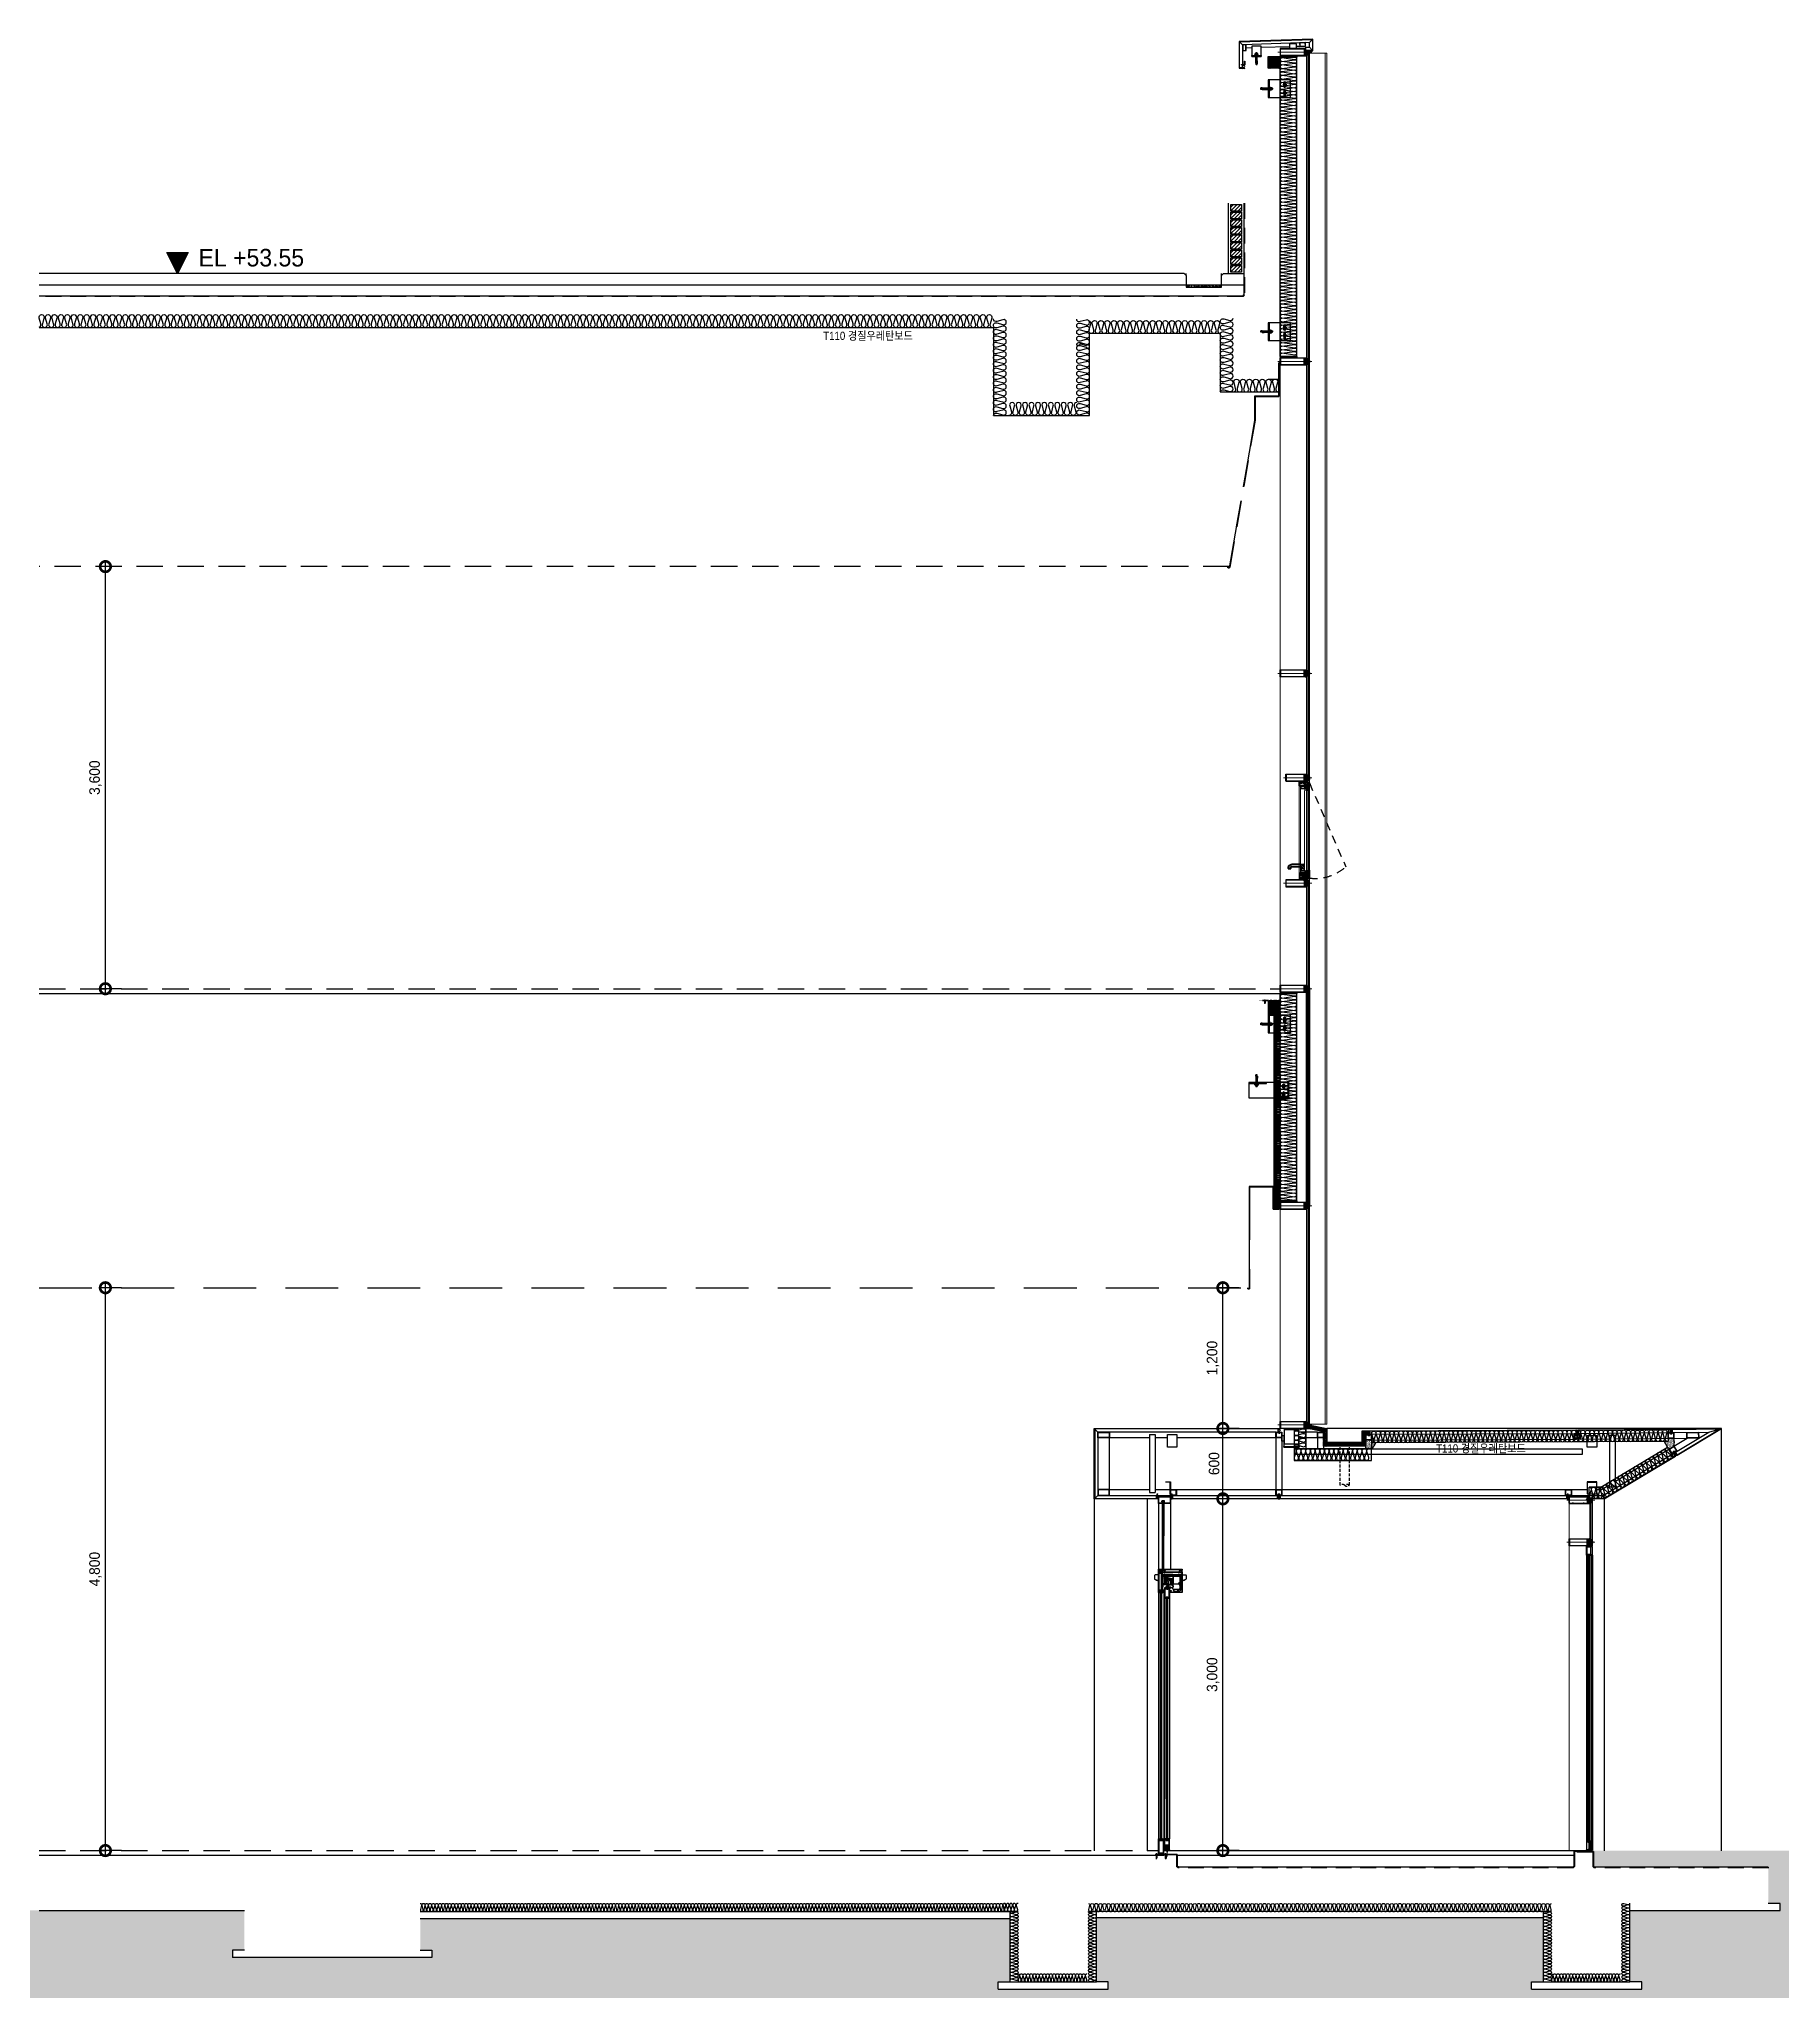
# Model space of a CAD drawing. Header units: millimetres. Extents: x 17311 to 801382, y -242618 to -104888.
# Drawn here: x 566059 to 580911, y -202659 to -186029 of the extents above; entities that cross this region are included whole.
import ezdxf
from ezdxf.enums import TextEntityAlignment as Align

# ---------------------------------------------------------------- set-up
doc = ezdxf.new("R2010")
doc.units = ezdxf.units.MM
doc.header["$LTSCALE"] = 250
for name, pattern in [('ACAD_ISO02W100', [15, 12, -3]), ('CENTER', [50.8, 31.75, -6.35, 6.35, -6.35]), ('CENTER2', [28.575, 19.05, -3.175, 3.175, -3.175]), ('CENTERLINE', [25.4, 19.05, -1.5875, 3.175, -1.5875]), ('GEN3', [6.25, 5, -1.25]), ('HID', [2.8, 1.8, -1]), ('HIDD', [0.7, 0.4, -0.3]), ('HIDDEN', [9.525, 6.35, -3.175]), ('HIDDEN2', [4.7625, 3.175, -1.5875]), ('HIDDENX2', [0.75, 0.5, -0.25]), ('STRICHPUNKT2', [12.7, 6.35, -3.175, 0, -3.175])]:
    doc.linetypes.add(name, pattern=pattern)
doc.layers.get('Defpoints').update_dxf_attribs({"color": 151})
for name, color, linetype in [('1', 1, 'Continuous'), ('2', 2, 'Continuous'), ('4', 4, 'Continuous'), ('508_AS_LED', 4, 'Continuous'), ('8', 8, 'Continuous'), ('A-CEIL', 8, 'Continuous'), ('A-CON', 2, 'Continuous'), ('A-DIM', 7, 'Continuous'), ('A-ELE-8', 8, 'Continuous'), ('A-ETC', 8, 'Continuous'), ('A-ETC-8', 8, 'Continuous'), ('A-FIN', 6, 'Continuous'), ('A-FIN-8', 8, 'Continuous'), ('A-FIN-9', 7, 'Continuous'), ('A-HAT', 252, 'Continuous'), ('A-HAT-8', 8, 'Continuous'), ('A-HAT-9', 9, 'Continuous'), ('A-HAT-WIREMESH', 9, 'g_mesh'), ('A-INS', 251, 'Continuous'), ('A-WALL', 3, 'Continuous'), ('A-WIN', 4, 'Continuous'), ('A-WP', 1, 'HID'), ('A-버림CONC', 4, 'Continuous'), ('ACCY', 5, 'Continuous'), ('alucobond', 7, 'Continuous'), ('B-AR', 7, 'Continuous'), ('CEN1', 1, 'CENTER2'), ('centerline-Mittellinie', 4, 'CENTERLINE'), ('COL', 2, 'Continuous'), ('DIM', 7, 'Continuous'), ('dimension-Bemassung', 5, 'Continuous'), ('EGI', 6, 'Continuous'), ('EXTRUSION', 7, 'Continuous'), ('fastener', 1, 'Continuous'), ('FOR', 140, 'Continuous'), ('FSTN', 6, 'Continuous'), ('GLASS', 7, 'Continuous'), ('HATCH', 5, 'Continuous'), ('helpline-Hilfslinie', 2, 'Continuous'), ('hiddenline-hinterliegendelinie', 6, 'GEN3'), ('insert point -Einfügepunkt', 6, 'Continuous'), ('insulation', 8, 'Continuous'), ('ISL', 251, 'Continuous'), ('mold', 4, 'Continuous'), ('OBJECTS', 7, 'Continuous'), ('outline-Korperkante', 4, 'Continuous'), ('outline-Körperkante', 7, 'Continuous'), ('polyamide', 6, 'Continuous'), ('RIVET', 6, 'Continuous'), ('S-TEEL', 4, 'Continuous'), ('SCREW', 1, 'Continuous'), ('SEALANT', 252, 'Continuous'), ('W200', 7, 'Continuous'), ('W250', 7, 'Continuous'), ('WIN-MARK', 3, 'Continuous'), ('인테리어', 7, 'HIDDEN'), ('지반', 254, 'Continuous')]:
    doc.layers.add(name, color=color, linetype=linetype)
for name, color, linetype, lineweight in [('A-WIN-ELE', 8, 'Continuous', 9), ('CEN', 1, 'Continuous', 9), ('Layer4', 4, 'Continuous', 13), ('Layer7', 8, 'ACAD_ISO02W100', 5)]:
    doc.layers.add(name, color=color, linetype=linetype, lineweight=lineweight)
for name, color, linetype, plot in [('CK', 221, 'Continuous', False), ('NOPLOT', 191, 'Continuous', False), ('NOPLOT-단열', 225, 'Continuous', False)]:
    doc.layers.add(name, color=color, linetype=linetype, plot=plot)
doc.styles.add('Gdim', font='')
doc.styles.get('Gdim').set_extended_font_data('Dotum')
doc.linetypes.add('g_mesh', pattern='A,10,-0.8,["X",Gdim,S=0.6,R=0,X=-0.15,Y=-0.3],-0.8', length=11.6)
doc.dimstyles.new('Gdim50', dxfattribs={"dimscale": 30, "dimtxt": 3, "dimasz": 6, "dimexe": 1.5, "dimexo": 2, "dimgap": 1, "dimtad": 1, "dimdec": 0, "dimzin": 0, "dimdsep": 46, "dimlunit": 6, "dimtxsty": 'Gdim', "dimblk": 'DOTSMALL', "dimcen": 1.5, "dimdle": 1.5, "dimclrd": 256, "dimclre": 256, "dimclrt": 256, "dimazin": 0, "dimtfac": 1, "dimtdec": 0, "dimtix": 1, "dimtmove": 2, "dimatfit": 3, "dimldrblk": 'DOTSMALL', "dimfxl": 1.5, "dimtolj": 1, "dimtzin": 0, "dimlwd": -1, "dimlwe": -1, "dimarcsym": 1})
pattern_1 = [(90, (81579.6663, 89232.96467), (-0.15875, 0.079375), [0, -0.15875])]
pattern_2 = [(225, (58237.0189, -22344.7967), (1.122532015, -1.122532015), []), (315, (58237.0189, -22344.7967), (1.122532015, 1.122532015), [])]
pattern_3 = [(270, (-24016.0779, 66483.7451), (1.5875, -1.5875), [1.5875, -1.5875])]
pattern_4 = [(315, (-462.3626, 2021.3178), (0.8838835, 0.8838835), []), (45, (-462.3626, 2021.3178), (-0.8838835, 0.8838835), [])]
pattern_5 = [(248.1986, (-173432.0886, -82748.5761), (0.464238432, -0.5222680618), [0, -0.625])]
pattern_6 = [(90, (81579.6663, 89232.96467), (-0.15875, 0.079375), [0, -0.15875])]
pattern_7 = [(315, (-462.3626, 2021.3178), (0.8838835, 0.8838835), []), (45, (-462.3626, 2021.3178), (-0.8838835, 0.8838835), [])]
pattern_8 = [(90, (-495065.9953, 287212.44591), (-0.15875, 0.079375), [0, -0.15875])]
pattern_9 = [(90, (81579.6663, 89232.96467), (-0.15875, 0.079375), [0, -0.15875])]
pattern_10 = [(248.1986, (-173425.87714, -82748.5761), (0.464238432, -0.5222680618), [0, -0.625])]
pattern_11 = [(127.5, (0, -99806.221), (-9.78826475, -0.32000626), [0, -7.7216, 0, -8.636, 0, -8.255]), (97.5, (0, -99806.221), (-14.336502, 8.99046566), [0, -4.1656, 0, -6.9596, 0, -2.667]), (57.5, (0, -99812.4695), (-0.02874369, 15.8198474), [0, -2.54, 0, -9.144, 0, -11.938]), (47.5, (0, -99812.47), (-4.45858647, 15.27112905), [0, -1.27, 0, -5.9944, 0, -6.858])]

msp = doc.modelspace()

# ---------------------------------------------------------------- texts
at = {"layer": 'NOPLOT', "style": 'Gdim'}
msp.add_text('EL +53.55', height=150, dxfattribs=at).set_placement((567420, -187969.5))
at = {"layer": 'NOPLOT-단열', "style": 'Gdim', "width": 0.9}
for p in [(573130.9, -188560.8), (578359.5, -198049.2)]:
    msp.add_text('T110 경질우레탄보드', height=70, dxfattribs=at).set_placement(p, align=Align.MIDDLE_CENTER)

# ---------------------------------------------------------------- blocks, each defined once
blk = doc.blocks.new('커튼월 히든바')
at = {"layer": 'GLASS', "transparency": 33554687}
h = blk.add_hatch(dxfattribs=at)
h.set_pattern_fill('ANSI37', color=253, scale=10, angle=90, style=0)
h.set_pattern_definition(pattern_4)
h.paths.add_polyline_path([(-182, 8, 0.198912), (-182, 8, 0.112366), (-194, 8, 0.198912), (-194, 8), (-194, 15), (-193, 15), (-193, 16, 0.414214), (-192, 15), (-184, 15, 0.414035), (-183, 16), (-183, 15), (-182, 15)])
h = blk.add_hatch(dxfattribs=at)
h.set_pattern_fill('ANSI37', color=253, scale=10, angle=270, style=0)
h.set_pattern_definition(pattern_4)
h.paths.add_polyline_path([(-182, -8, -0.198912), (-182, -8, -0.112366), (-194, -8, -0.198912), (-194, -8), (-194, -15), (-193, -15), (-193, -16, -0.414214), (-192, -15), (-184, -15, -0.414035), (-183, -16), (-183, -15), (-182, -15)])
at = {"layer": 'SEALANT', "transparency": 33554687}
h = blk.add_hatch(dxfattribs=at)
h.set_pattern_fill('DOTS', color=253, scale=0.5)
h.set_pattern_definition([(360, (-73304.1348, 247739.18495), (0.396875, 0.79375), [0, -0.79375])])
edge = h.paths.add_edge_path()
edge.add_line((-191, -8), (-191, -8))
edge.add_arc((-186, 40), 49, 263.9321, 271.3061)
edge.add_line((-185, -8), (-185, -8))
edge.add_line((-185, -8), (-186, -8))
edge.add_line((-186, -8), (-186, -8))
edge.add_line((-186, -8), (-187, -8))
edge.add_line((-187, -8), (-187, -8))
edge.add_line((-187, -8), (-188, -8))
edge.add_line((-188, -8), (-188, -8))
edge.add_line((-188, -8), (-188, -8))
edge.add_line((-188, -8), (-189, -8))
edge.add_line((-189, -8), (-189, -7))
edge.add_line((-189, -7), (-190, -8))
edge.add_line((-190, -8), (-190, -8))
edge.add_line((-190, -8), (-191, -8))
edge = h.paths.add_edge_path()
edge.add_line((-191, 8), (-191, 8))
edge.add_line((-191, 8), (-190, 8))
edge.add_line((-190, 8), (-190, 8))
edge.add_line((-190, 8), (-189, 7))
edge.add_line((-189, 7), (-189, 8))
edge.add_line((-189, 8), (-188, 8))
edge.add_line((-188, 8), (-188, 8))
edge.add_line((-188, 8), (-188, 8))
edge.add_line((-188, 8), (-187, 8))
edge.add_line((-187, 8), (-187, 8))
edge.add_line((-187, 8), (-186, 8))
edge.add_line((-186, 8), (-186, 8))
edge.add_line((-186, 8), (-185, 8))
edge.add_line((-185, 8), (-185, 8))
edge.add_arc((-186, -40), 49, 88.6939, 96.0686)
edge = h.paths.add_edge_path()
edge.add_line((-193, 8), (-192, 8))
edge.add_arc((-186, -40), 49, 97.4949, 99.7473)
edge.add_line((-194, 8), (-195, 7))
edge.add_line((-195, 7), (-199, 7))
edge.add_arc((-199, 8), 1, 190.5973, 270, ccw=False)
edge.add_arc((-291, 0), 91, -5.2405, 5.2405, ccw=False)
edge.add_arc((-199, -8), 1, 90, 169.4027, ccw=False)
edge.add_line((-199, -7), (-195, -7))
edge.add_line((-195, -7), (-194, -8))
edge.add_arc((-186, 40), 49, 260.2527, 262.5043)
edge.add_line((-192, -8), (-193, -8))
edge.add_line((-193, -8), (-193, -8))
edge.add_line((-193, -8), (-194, -7))
edge.add_line((-194, -7), (-194, -7))
edge.add_line((-194, -7), (-194, -6))
edge.add_line((-194, -6), (-195, -6))
edge.add_line((-195, -6), (-195, -5))
edge.add_line((-195, -5), (-195, -5))
edge.add_line((-195, -5), (-195, -4))
edge.add_line((-195, -4), (-194, -3))
edge.add_line((-194, -3), (-194, -3))
edge.add_line((-194, -3), (-194, -2))
edge.add_line((-194, -2), (-194, -2))
edge.add_line((-194, -2), (-194, -2))
edge.add_line((-194, -2), (-194, -2))
edge.add_line((-194, -2), (-194, -1))
edge.add_line((-194, -1), (-194, -1))
edge.add_line((-194, -1), (-194, 0))
edge.add_line((-194, 0), (-194, 0))
edge.add_line((-194, 0), (-194, 0))
edge.add_line((-194, 0), (-194, 1))
edge.add_line((-194, 1), (-194, 1))
edge.add_line((-194, 1), (-194, 2))
edge.add_line((-194, 2), (-194, 2))
edge.add_line((-194, 2), (-194, 2))
edge.add_line((-194, 2), (-194, 2))
edge.add_line((-194, 2), (-194, 3))
edge.add_line((-194, 3), (-194, 3))
edge.add_line((-194, 3), (-195, 4))
edge.add_line((-195, 4), (-195, 5))
edge.add_line((-195, 5), (-195, 5))
edge.add_line((-195, 5), (-195, 6))
edge.add_line((-195, 6), (-194, 6))
edge.add_line((-194, 6), (-194, 7))
edge.add_line((-194, 7), (-194, 7))
edge.add_line((-194, 7), (-193, 8))
edge.add_line((-193, 8), (-193, 8))
at = {"layer": 'SEALANT'}
h = blk.add_hatch(dxfattribs=at)
h.set_pattern_fill('DOTS', color=8, scale=10, angle=248.1986)
h.set_pattern_definition(pattern_5)
edge = h.paths.add_edge_path()
edge.add_ellipse((-191, 5), major_axis=(0, 3.37), ratio=1, start_angle=0, end_angle=360, ccw=False)
at = {"layer": 'SEALANT', "transparency": 33554687}
h = blk.add_hatch(dxfattribs=at)
h.set_pattern_fill('ANSI37', color=253, scale=0.5)
h.set_pattern_definition(pattern_2)
h.paths.add_polyline_path([(-168, 14), (-176, 14), (-176, 31, 0.032752), (-168, 30)])
at = {"layer": 'SEALANT'}
h = blk.add_hatch(dxfattribs=at)
h.set_pattern_fill('DASH', color=253, scale=0.5, angle=90, style=0)
h.set_pattern_definition(pattern_3)
h.paths.add_polyline_path([(-168, 14), (-176, 14), (-176, 4), (-168, 4)])
at = {"layer": 'SEALANT', "transparency": 33554687}
h = blk.add_hatch(dxfattribs=at)
h.set_pattern_fill('DOTS', color=253, scale=0.1, angle=90)
h.set_pattern_definition(pattern_1)
h.paths.add_polyline_path([(-168, 3), (-166, 3), (-166, 3), (-166, 4), (-166, 4), (-168, 4, -0.362029), (-168, 5, -0.057613), (-168, 2), (-168, 3, -0.198912)])
at = {"layer": 'SEALANT'}
h = blk.add_hatch(dxfattribs=at)
h.set_pattern_fill('DOTS', color=8, scale=10, angle=248.1986)
h.set_pattern_definition(pattern_5)
edge = h.paths.add_edge_path()
edge.add_ellipse((-191, -5), major_axis=(0, -3.37), ratio=1, start_angle=0, end_angle=360)
h = blk.add_hatch(dxfattribs=at)
h.set_pattern_fill('DASH', color=253, scale=0.5, angle=270, style=0)
h.set_pattern_definition(pattern_3)
h.paths.add_polyline_path([(-168, -14), (-176, -14), (-176, -4), (-168, -4)])
at = {"layer": 'SEALANT', "transparency": 33554687}
h = blk.add_hatch(dxfattribs=at)
h.set_pattern_fill('ANSI37', color=253, scale=0.5)
h.set_pattern_definition(pattern_2)
h.paths.add_polyline_path([(-168, -14), (-176, -14), (-176, -31, -0.032752), (-168, -30)])
h = blk.add_hatch(dxfattribs=at)
h.set_pattern_fill('DOTS', color=253, scale=0.1, angle=270)
h.set_pattern_definition(pattern_1)
h.paths.add_polyline_path([(-168, -3), (-166, -3), (-166, -3), (-166, -4), (-166, -4), (-168, -4, 0.362029), (-168, -5, 0.057613), (-168, -2), (-168, -3, 0.198912)])
at = {"layer": 'B-AR'}
for points in [[(-164, -3, -0.414214), (-163, -4), (-163, -5, 0.298217), (-163, -5, 0.298217), (-163, -6), (-163, -16, 0.298217), (-163, -17, 0.414214), (-162, -17), (-160, -17, 0.414214), (-160, -17, 0.236068), (-160, -16), (-160, 0, 0.236068), (-160, 0, 0.236068), (-160, 0), (-160, 16, 0.236068), (-160, 17, 0.414214), (-160, 17), (-162, 17, 0.414214), (-163, 17, 0.298217), (-163, 16), (-163, 6, 0.298217), (-163, 5, 0.298217), (-163, 5), (-163, 4, -0.414214), (-164, 3), (-168, 3, 0.198912), (-168, 3), (-169, 2, -0.198911), (-170, 1), (-196, 1, 0.414214), (-197, 0, 0.414214), (-196, -2), (-170, -2, -0.198912), (-169, -2), (-168, -2, 0.198912), (-168, -3)], [(-165, 19, -0.414214), (-164, 20), (-158, 20, -0.414214), (-158, 20), (-158, -20, -0.414214), (-158, -20), (-164, -20, -0.414214), (-165, -19), (-165, -5, 0.414214), (-166, -4), (-168, -4, 0.414214), (-168, -5), (-168, -30), (50, -30), (50, 30), (-168, 30), (-168, 5, 0.414214), (-168, 4), (-166, 4, 0.414214), (-165, 5)], [(-131, -28), (-165, -28, -0.414214), (-166, -28), (-166, -23, -0.414214), (-165, -22), (-156, -22, 0.414214), (-155, -22), (-155, 22, 0.414214), (-156, 22), (-165, 22, -0.414214), (-166, 23), (-166, 28, -0.414214), (-165, 28), (-131, 28), (-130, 28), (-121, 28), (-120, 28), (-38, 28), (-37, 28), (22, 28), (23, 28), (47, 28, -0.414214), (47, 28), (47, -28, -0.414214), (47, -28), (23, -28), (22, -28), (-37, -28), (-38, -28), (-120, -28), (-121, -28), (-130, -28)]]:
    blk.add_lwpolyline(points, format="xyb", close=True, dxfattribs=at)
at = {"layer": 'CEN', "ltscale": 0.005}
blk.add_line((70, 0, 0), (-220, 0), dxfattribs=at)
at = {"layer": 'GLASS', "color": 1, "linetype": 'Continuous'}
for p, q in [((-193, 15, 0), (-193, 22, 0)), ((-183, 15, 0), (-183, 22, 0)), ((-193, -15, 0), (-193, -22, 0)), ((-183, -15, 0), (-183, -22, 0))]:
    blk.add_line(p, q, dxfattribs=at)
at = {"layer": 'GLASS', "color": 1, "linetype": 'Continuous', "elevation": 0}
for points in [[(-193, 15), (-193, 22), (-194, 22), (-194, 15)], [(-183, 15), (-183, 22), (-182, 22), (-182, 15)], [(-193, -15), (-193, -22), (-194, -22), (-194, -15)], [(-183, -15), (-183, -22), (-182, -22), (-182, -15)]]:
    blk.add_lwpolyline(points, close=True, dxfattribs=at)
for points in [[(-182, 8, 0.198912), (-182, 8, 0.112366), (-194, 8, 0.198912), (-194, 8), (-194, 15), (-193, 15), (-193, 16, 0.414214), (-192, 15), (-184, 15, 0.414035), (-183, 16), (-183, 15), (-182, 15)], [(-182, -8, -0.198912), (-182, -8, -0.112366), (-194, -8, -0.198912), (-194, -8), (-194, -15), (-193, -15), (-193, -16, -0.414214), (-192, -15), (-184, -15, -0.414035), (-183, -16), (-183, -15), (-182, -15)]]:
    blk.add_lwpolyline(points, format="xyb", close=True, dxfattribs=at)
for points in [[(-183, 16, -0.414214), (-184, 15), (-192, 15, -0.414214), (-193, 16), (-193, 22, -0.414214), (-192, 22), (-189, 22), (-188, 22), (-188, 22), (-184, 22, -0.414214), (-183, 22), (-183, 16)], [(-184, 16), (-184, 22, 0.414214), (-184, 22), (-192, 22, 0.414214), (-192, 22), (-192, 16, 0.414214), (-192, 16), (-184, 16, 0.414214), (-184, 16)], [(-183, -16, 0.414214), (-184, -15), (-192, -15, 0.414214), (-193, -16), (-193, -22, 0.414214), (-192, -22), (-189, -22), (-188, -22), (-188, -22), (-184, -22, 0.414214), (-183, -22), (-183, -16)], [(-184, -16), (-184, -22, -0.414214), (-184, -22), (-192, -22, -0.414214), (-192, -22), (-192, -16, -0.414214), (-192, -16), (-184, -16, -0.414214), (-184, -16)]]:
    blk.add_lwpolyline(points, format="xyb", dxfattribs=at)
at = {"layer": 'GLASS', "color": 8, "linetype": 'Continuous'}
for centre in [(-192, 21, 0), (-192, 20, 0), (-192, 18, 0), (-192, 17, 0), (-190, 21, 0), (-190, 20, 0), (-190, 18, 0), (-190, 17, 0), (-189, 21, 0), (-189, 20, 0), (-189, 18, 0), (-189, 17, 0), (-187, 21, 0), (-187, 20, 0), (-187, 18, 0), (-187, 17, 0), (-186, 21, 0), (-186, 20, 0), (-186, 18, 0), (-186, 17, 0), (-184, 21, 0), (-184, 20, 0), (-184, 18, 0), (-184, 17, 0)]:
    blk.add_circle(centre, 0.65, dxfattribs=at)
at = {"layer": 'polyamide', "color": 5}
blk.add_lwpolyline([(-160, -18), (-160, 0), (-160, -18), (-163, -18), (-163, -3), (-164, -3), (-166, -3), (-166, -4), (-166, -4), (-165, -4), (-165, -6), (-165, -7), (-165, -17), (-165, -17), (-165, -19), (-165, -20), (-158, -20), (-158, -19), (-158, -17), (-158, -17), (-158, -6), (-158, -6), (-158, -2), (-158, -2), (-158, 2), (-158, 2), (-158, 6), (-158, 6), (-158, 17), (-158, 17), (-158, 19), (-158, 20), (-165, 20), (-165, 19), (-165, 17), (-165, 17), (-165, 7), (-165, 6), (-165, 4), (-166, 4), (-166, 4), (-166, 3), (-164, 3), (-163, 3), (-163, 18), (-160, 18), (-160, 0)], dxfattribs=at)
at = {"layer": 'SEALANT', "color": 4, "elevation": 0}
blk.add_lwpolyline([(-200, 8, -0.046781), (-200, -8)], format="xyb", dxfattribs=at)
at = {"layer": 'SEALANT', "color": 4}
for points in [[(-168, 30, -0.032752), (-176, 31)], [(-168, -30, 0.032752), (-176, -31)]]:
    blk.add_lwpolyline(points, format="xyb", dxfattribs=at)
for points in [[(-168, 14), (-176, 14), (-176, 4), (-168, 4)], [(-168, -14), (-176, -14), (-176, -4), (-168, -4)]]:
    blk.add_lwpolyline(points, close=True, dxfattribs=at)
at = {"layer": 'SEALANT', "color": 8}
for centre, start, end in [((-179, 5), 346.7784, 359.2245), ((-179, -5), 0.7755, 13.2216)]:
    blk.add_arc(centre, 11.4, start, end, dxfattribs=at)
at = {"layer": 'SEALANT', "color": 4, "extrusion": (0, 0, -1)}
blk.add_ellipse((-191, 5, 0), major_axis=(0, 3.37), ratio=1, dxfattribs=at)
at = {"layer": 'SEALANT', "color": 4}
blk.add_ellipse((-191, -5, 0), major_axis=(0, -3.37), ratio=1, dxfattribs=at)
blk = doc.blocks.new('커튼월 히든바_T')
at = {"layer": 'GLASS', "transparency": 33554687}
h = blk.add_hatch(dxfattribs=at)
h.set_pattern_fill('ANSI37', color=253, scale=10, angle=90, style=0)
h.set_pattern_definition(pattern_7)
h.paths.add_polyline_path([(-182, 8, 0.198912), (-182, 8, 0.112366), (-194, 8, 0.198912), (-194, 8), (-194, 15), (-193, 15), (-193, 16, 0.414214), (-192, 15), (-184, 15, 0.414035), (-183, 16), (-183, 15), (-182, 15)])
at = {"layer": 'SEALANT', "transparency": 33554687}
h = blk.add_hatch(dxfattribs=at)
h.set_pattern_fill('DOTS', color=253, scale=0.5)
h.set_pattern_definition([(360, (13234.07484, 298113.954), (0.396875, 0.79375), [0, -0.79375])])
edge = h.paths.add_edge_path()
edge.add_line((-191, -1), (-192, -2))
edge.add_line((-192, -2), (-193, -2))
edge.add_line((-193, -2), (-194, -2))
edge.add_line((-194, -2), (-195, -3))
edge.add_line((-195, -3), (-195, -4))
edge.add_line((-195, -4), (-196, -4))
edge.add_line((-196, -4), (-196, -5))
edge.add_line((-196, -5), (-196, -6))
edge.add_line((-196, -6), (-196, -7))
edge.add_line((-196, -7), (-196, -8))
edge.add_line((-196, -8), (-196, -9))
edge.add_line((-196, -9), (-195, -10))
edge.add_line((-195, -10), (-195, -11))
edge.add_line((-195, -11), (-194, -11))
edge.add_line((-194, -11), (-193, -12))
edge.add_line((-193, -12), (-192, -12))
edge.add_line((-192, -12), (-191, -12))
edge.add_line((-191, -12), (-191, -12))
edge.add_line((-191, -12), (-200, -12))
edge.add_arc((-300, -2), 101, 354.0521, 365.8538)
edge.add_arc((-199, 8), 1, 190.5973, 270)
edge.add_line((-199, 7), (-195, 7))
edge.add_arc((-186, -30), 38.1, 101.706, 103.2479, ccw=False)
edge.add_line((-194, 8), (-194, 1))
edge.add_line((-194, 1), (-196, 1))
edge.add_arc((-196, 0), 1.5, 90.0001, 270.0001)
edge.add_line((-196, -2), (-191, -1))
h = blk.add_hatch(dxfattribs=at)
h.set_pattern_fill('DOTS', color=253, scale=0.5)
h.set_pattern_definition([(360, (13234.07484, 298113.954), (0.396875, 0.79375), [0, -0.79375])])
edge = h.paths.add_edge_path()
edge.add_line((-195, -10), (-195, -11))
edge.add_line((-195, -11), (-195, -11))
edge.add_line((-195, -11), (-193, -12))
edge.add_line((-193, -12), (-191, -12))
edge.add_line((-191, -12), (-200, -12))
edge.add_arc((-300, -2), 101, 354.0521, 365.8538)
edge.add_arc((-199, 8), 1, 190.5973, 270)
edge.add_line((-199, 7), (-195, 7))
edge.add_arc((-186, -30), 38.1, 101.706, 103.2479, ccw=False)
edge.add_line((-194, 8), (-194, 1))
edge.add_line((-194, 1), (-196, 1))
edge.add_arc((-196, 0), 1.5, 90.0001, 270.0001)
edge.add_line((-196, -2), (-191, -1))
edge.add_arc((-191, -6), 4.72, 90.8026, 145.3845)
edge.add_line((-195, -4), (-195, -4))
edge.add_line((-195, -4), (-195, -4))
edge.add_line((-195, -4), (-196, -4))
edge.add_line((-196, -4), (-196, -5))
edge.add_line((-196, -5), (-196, -6))
edge.add_line((-196, -6), (-196, -7))
edge.add_line((-196, -7), (-196, -8))
edge.add_line((-196, -8), (-196, -9))
edge.add_line((-196, -9), (-195, -10))
at = {"layer": 'SEALANT'}
h = blk.add_hatch(dxfattribs=at)
h.set_pattern_fill('DOTS', color=8, scale=10, angle=248.1986)
h.set_pattern_definition([(248.1986, (-86538.2096, -35092.0081), (0.464238432, -0.5222680618), [0, -0.625])])
edge = h.paths.add_edge_path()
edge.add_ellipse((-191, 5), major_axis=(0, 3.37), ratio=1, start_angle=0, end_angle=360, ccw=False)
at = {"layer": 'SEALANT', "transparency": 33554687}
h = blk.add_hatch(dxfattribs=at)
h.set_pattern_fill('ANSI37', color=253, scale=0.5)
h.set_pattern_definition(pattern_2)
h.paths.add_polyline_path([(-168, 14), (-176, 14), (-176, 31, 0.032752), (-168, 30)])
at = {"layer": 'SEALANT'}
h = blk.add_hatch(dxfattribs=at)
h.set_pattern_fill('DASH', color=253, scale=0.5, angle=90, style=0)
h.set_pattern_definition([(270, (-24016.0779, 66483.7451), (1.5875, -1.5875), [1.5875, -1.5875])])
h.paths.add_polyline_path([(-168, 14), (-176, 14), (-176, 4), (-168, 4)])
at = {"layer": 'SEALANT', "transparency": 33554687}
h = blk.add_hatch(dxfattribs=at)
h.set_pattern_fill('DOTS', color=253, scale=0.1, angle=90)
h.set_pattern_definition(pattern_6)
h.paths.add_polyline_path([(-168, 3), (-166, 3), (-166, 3), (-166, 4), (-166, 4), (-168, 4, -0.362029), (-168, 5, -0.057613), (-168, 2), (-168, 3, -0.198912)])
at = {"layer": 'SEALANT'}
h = blk.add_hatch(dxfattribs=at)
h.set_pattern_fill('DOTS', color=8, scale=10, angle=248.1986)
h.set_pattern_definition([(248.1986, (-86538.2096, -35090.0081), (0.464238432, -0.5222680618), [0, -0.625])])
edge = h.paths.add_edge_path()
edge.add_ellipse((-191, -7), major_axis=(0, -5.37), ratio=0.906309, start_angle=0, end_angle=360)
at = {"layer": 'SEALANT', "transparency": 33554687}
h = blk.add_hatch(dxfattribs=at)
h.set_pattern_fill('DOTS', color=253, scale=0.1, angle=270)
h.set_pattern_definition(pattern_6)
h.paths.add_polyline_path([(-168, -3), (-166, -3), (-166, -3), (-166, -4), (-166, -4), (-168, -4, 0.362029), (-168, -5, 0.057613), (-168, -2), (-168, -3, 0.198912)])
at = {"layer": 'B-AR'}
for points in [[(-164, -3, -0.414214), (-163, -4), (-163, -5, 0.298217), (-163, -5, 0.298217), (-163, -6), (-163, -16, 0.298217), (-163, -17, 0.414214), (-162, -17), (-160, -17, 0.414214), (-160, -17, 0.236068), (-160, -16), (-160, 0, 0.236068), (-160, 0, 0.236068), (-160, 0), (-160, 16, 0.236068), (-160, 17, 0.414214), (-160, 17), (-162, 17, 0.414214), (-163, 17, 0.298217), (-163, 16), (-163, 6, 0.298217), (-163, 5, 0.298217), (-163, 5), (-163, 4, -0.414214), (-164, 3), (-168, 3, 0.198912), (-168, 3), (-169, 2, -0.198911), (-170, 1), (-196, 1, 0.414214), (-197, 0, 0.414214), (-196, -2), (-170, -2, -0.198912), (-169, -2), (-168, -2, 0.198912), (-168, -3)], [(-165, 19, -0.414214), (-164, 20), (-158, 20, -0.414214), (-158, 20), (-158, -20, -0.414214), (-158, -20), (-164, -20, -0.414214), (-165, -19), (-165, -5, 0.414214), (-166, -4), (-168, -4, 0.414214), (-168, -5), (-168, -30), (50, -30), (50, 30), (-168, 30), (-168, 5, 0.414214), (-168, 4), (-166, 4, 0.414214), (-165, 5)], [(-131, -28), (-165, -28, -0.414214), (-166, -28), (-166, -23, -0.414214), (-165, -22), (-156, -22, 0.414214), (-155, -22), (-155, 22, 0.414214), (-156, 22), (-165, 22, -0.414214), (-166, 23), (-166, 28, -0.414214), (-165, 28), (-131, 28), (-130, 28), (-121, 28), (-120, 28), (-38, 28), (-37, 28), (-28, 28), (-27, 28), (47, 28, -0.414214), (47, 28), (47, -28, -0.414214), (47, -28), (-27, -28), (-28, -28), (-37, -28), (-38, -28), (-120, -28), (-121, -28), (-130, -28)]]:
    blk.add_lwpolyline(points, format="xyb", close=True, dxfattribs=at)
at = {"layer": 'CEN', "ltscale": 0.005}
blk.add_line((70, 0), (-220, 0), dxfattribs=at)
at = {"layer": 'GLASS', "color": 1, "linetype": 'Continuous'}
for p, q in [((-193, 15, 0), (-193, 22, 0)), ((-183, 15, 0), (-183, 22, 0))]:
    blk.add_line(p, q, dxfattribs=at)
at = {"layer": 'GLASS', "color": 1, "linetype": 'Continuous', "elevation": 0}
for points in [[(-193, 15), (-193, 22), (-194, 22), (-194, 15)], [(-183, 15), (-183, 22), (-182, 22), (-182, 15)]]:
    blk.add_lwpolyline(points, close=True, dxfattribs=at)
blk.add_lwpolyline([(-182, 8, 0.198912), (-182, 8, 0.112366), (-194, 8, 0.198912), (-194, 8), (-194, 15), (-193, 15), (-193, 16, 0.414214), (-192, 15), (-184, 15, 0.414035), (-183, 16), (-183, 15), (-182, 15)], format="xyb", close=True, dxfattribs=at)
for points in [[(-183, 16, -0.414214), (-184, 15), (-192, 15, -0.414214), (-193, 16), (-193, 22, -0.414214), (-192, 22), (-189, 22), (-188, 22), (-188, 22), (-184, 22, -0.414214), (-183, 22), (-183, 16)], [(-184, 16), (-184, 22, 0.414214), (-184, 22), (-192, 22, 0.414214), (-192, 22), (-192, 16, 0.414214), (-192, 16), (-184, 16, 0.414214), (-184, 16)]]:
    blk.add_lwpolyline(points, format="xyb", dxfattribs=at)
at = {"layer": 'GLASS', "color": 8, "linetype": 'Continuous'}
for centre in [(-192, 21, 0), (-192, 20, 0), (-192, 18, 0), (-192, 17, 0), (-190, 21, 0), (-190, 20, 0), (-190, 18, 0), (-190, 17, 0), (-189, 21, 0), (-189, 20, 0), (-189, 18, 0), (-189, 17, 0), (-187, 21, 0), (-187, 20, 0), (-187, 18, 0), (-187, 17, 0), (-186, 21, 0), (-186, 20, 0), (-186, 18, 0), (-186, 17, 0), (-184, 21, 0), (-184, 20, 0), (-184, 18, 0), (-184, 17, 0)]:
    blk.add_circle(centre, 0.65, dxfattribs=at)
at = {"layer": 'polyamide', "color": 5}
blk.add_lwpolyline([(-160, -18), (-160, 0), (-160, -18), (-163, -18), (-163, -3), (-164, -3), (-166, -3), (-166, -4), (-166, -4), (-165, -4), (-165, -6), (-165, -7), (-165, -17), (-165, -17), (-165, -19), (-165, -20), (-158, -20), (-158, -19), (-158, -17), (-158, -17), (-158, -6), (-158, -6), (-158, -2), (-158, -2), (-158, 2), (-158, 2), (-158, 6), (-158, 6), (-158, 17), (-158, 17), (-158, 19), (-158, 20), (-165, 20), (-165, 19), (-165, 17), (-165, 17), (-165, 7), (-165, 6), (-165, 4), (-166, 4), (-166, 4), (-166, 3), (-164, 3), (-163, 3), (-163, 18), (-160, 18), (-160, 0)], dxfattribs=at)
at = {"layer": 'SEALANT', "color": 4, "elevation": 0}
blk.add_lwpolyline([(-200, 8, -0.051914), (-200, -12)], format="xyb", dxfattribs=at)
at = {"layer": 'SEALANT', "color": 4}
blk.add_lwpolyline([(-168, 30, -0.032752), (-176, 31)], format="xyb", dxfattribs=at)
blk.add_lwpolyline([(-168, 14), (-176, 14), (-176, 4), (-168, 4)], close=True, dxfattribs=at)
at = {"layer": 'SEALANT', "color": 8}
for centre, start, end in [((-179, 5), 346.7784, 359.2245), ((-179, -5), 0.7755, 13.2216)]:
    blk.add_arc(centre, 11.4, start, end, dxfattribs=at)
at = {"layer": 'SEALANT', "color": 4, "extrusion": (0, 0, -1)}
blk.add_ellipse((-191, 5, 0), major_axis=(0, 3.37), ratio=1, dxfattribs=at)
at = {"layer": 'SEALANT', "color": 4}
blk.add_ellipse((-191, -7), major_axis=(0, -5.37), ratio=0.906309, dxfattribs=at)
blk = doc.blocks.new('SCR')
at = {"layer": 'ACCY'}
for p, q in [((-4, 0), (-4, 1)), ((4, 0), (-4, 0)), ((3, 3), (-3, 3)), ((4, 0), (4, 1)), ((-2, -2), (-2, 0)), ((2, -1), (-2, -2)), ((2, -2), (-2, -3)), ((-1, -2), (-2, -2)), ((-1, -3), (-2, -3)), ((-1, -3), (-2, -3)), ((2, -4), (-2, -5)), ((-1, -4), (-2, -5)), ((-1, -5), (-2, -5)), ((2, -6), (-2, -6)), ((-1, -7), (-2, -6)), ((-1, -6), (-2, -6)), ((2, -7), (-2, -8)), ((-1, -8), (-2, -8)), ((-1, -8), (-2, -8)), ((2, -9), (-2, -9)), ((-1, -10), (-2, -9)), ((-1, -9), (-2, -9)), ((-1, -11), (-2, -11)), ((-1, -11), (-2, -11)), ((1, -1), (-1, -2)), ((1, -2), (-1, -3)), ((-1, -2), (-1, -3)), ((1, -3), (-1, -3)), ((-1, -3), (-1, -4)), ((1, -4), (-1, -5)), ((1, -4), (-1, -4)), ((1, -5), (-1, -6)), ((-1, -6), (-1, -5)), ((1, -6), (-1, -7)), ((1, -7), (-1, -8)), ((1, -7), (-1, -8)), ((-1, -8), (-1, -7)), ((1, -8), (-1, -9)), ((-1, -9), (-1, -8)), ((-1, -10), (1, -9)), ((1, -10), (-1, -11)), ((1, -10), (-1, -11)), ((-1, -11), (-1, -10)), ((-1, -11), (-1, -11)), ((0, -15), (-1, -12)), ((1, -10), (0, -11)), ((0, -15), (1, -12)), ((1, -1), (1, -2)), ((1, -1), (2, -1)), ((1, -2), (2, -2)), ((1, -3), (2, -2)), ((1, -3), (1, -4)), ((1, -4), (2, -4)), ((1, -5), (1, -4)), ((1, -4), (2, -4)), ((1, -5), (1, -4)), ((1, -5), (2, -6)), ((1, -6), (2, -6)), ((1, -7), (1, -6)), ((1, -8), (1, -7)), ((1, -7), (2, -7)), ((1, -7), (2, -7)), ((1, -8), (2, -9)), ((1, -9), (2, -9)), ((1, -11), (1, -9)), ((2, -1), (2, 0))]:
    blk.add_line(p, q, dxfattribs=at)
at = {"layer": 'ACCY', "linetype": 'HIDDEN2'}
for p, q in [((-3, 3), (0, 0)), ((0, 0), (-1, 3)), ((0, 0), (3, 3)), ((0, 0), (1, 3))]:
    blk.add_line(p, q, dxfattribs=at)
at = {"layer": 'ACCY'}
blk.add_lwpolyline([(0, 8), (0, -17)], dxfattribs=at)
for centre, radius, start, end in [((-3, 1), 1.51, 90, 180), ((3, 1), 1.51, 0, 90), ((0, -13), 2.29, 98.6399, 136.5742), ((-1, -11), 0.3, 180, 198.9224), ((3, -13), 3.95, 151.537, 208.463), ((0, -15), 0.236, 202.5, 337.5), ((1, -11), 0.3, 341.0776, 0)]:
    blk.add_arc(centre, radius, start, end, dxfattribs=at)
at = {"layer": 'ACCY', "linetype": 'HIDDEN2'}
blk.add_arc((0, 0), 0.261, 221.9191, 318.0809, dxfattribs=at)
blk = doc.blocks.new('A$C17189e19')
at = {"layer": 'A-HAT-9'}
h = blk.add_hatch(dxfattribs=at)
h.set_pattern_fill('AR-SAND', color=256, scale=0.3)
h.set_pattern_definition([(37.5, (-113396.389, 321843.363), (-0.4800094, 14.6823971), [0, -11.5824, 0, -12.954, 0, -12.3825]), (7.5, (-113396.389, 321843.363), (13.4856985, 21.504753), [0, -6.2484, 0, -10.4394, 0, -4.0005]), (327.5, (-113405.761, 321843.363), (23.7297711, 0.04311554), [0, -3.81, 0, -13.716, 0, -17.907]), (317.5, (-113405.761, 321843.363), (22.9066936, 6.6878797), [0, -1.905, 0, -8.9916, 0, -10.287])])
h.paths.add_polyline_path([(0, -96), (300, -96), (300, -116), (0, -116)])
at = {"layer": 'A-FIN'}
for points in [[(-18, 0), (0, -18), (0, -116), (300, -116), (300, -18), (318, 0)], [(0, -96), (300, -96)]]:
    blk.add_lwpolyline(points, dxfattribs=at)
at = {"layer": 'NOPLOT'}
for p, q in [((0, -18), (0, 0)), ((300, -18), (300, 0))]:
    blk.add_line(p, q, dxfattribs=at)
blk = doc.blocks.new('A$C00f85ccf')
at = {"layer": 'A-ELE-8', "color": 151}
blk.add_line((-21, -35), (-14, -42), dxfattribs=at)
for points in [[(-3, 0), (-3, 16, 0.414214), (-5, 18), (-36, 18, 0.414214), (-38, 16), (-38, 0)], [(-22, -23, 0.414214), (-23, -22), (-26, -22), (-26, -20), (-7, -20), (-7, -22), (-11, -22, 0.414214), (-11, -23), (-11, -27, -0.414214), (-12, -28), (-22, -28, -0.414214), (-22, -27)], [(-25, -36, -0.414214), (-24, -35), (-21, -35), (-21, -41, 0.414214), (-20, -42), (-14, -42, -0.36397), (-13, -42), (-13, -44), (-12, -44, -0.334836), (-11, -45), (-11, -45), (-9, -45, -0.414214), (-9, -46), (-9, -46, -0.34335), (-9, -46), (-14, -48), (-20, -48, -0.511358), (-23, -45), (-20, -45), (-20, -44, 0.414214), (-21, -43), (-25, -43)]]:
    blk.add_lwpolyline(points, format="xyb", close=True, dxfattribs=at)
at = {"layer": 'A-ELE-8', "color": 8, "linetype": 'HIDDEN'}
blk.add_lwpolyline([(-32, 18), (-32, 41, -0.414214), (-2, 71), (76, 71, -0.414214), (106, 41), (106, 34, -0.414214), (105, 33), (84, 33, -0.414214), (83, 34), (83, 40, 0.414214), (75, 48), (-1, 48, 0.414214), (-9, 40), (-9, 18)], format="xyb", dxfattribs=at)
at = {"layer": 'A-ELE-8', "color": 151}
for points in [[(-32, 18), (-32, 31, 0.282046), (-30, 35), (-30, 68, -0.32116), (-12, 68), (-12, 35, 0.281409), (-9, 31), (-9, 18)], [(-17, 0), (-17, -27, 0.414214), (-15, -29, 0.414214), (-13, -27), (-13, 0)], [(-12, -28, 0.414214), (-13, -28), (-13, -36), (-21, -36), (-21, -28, 0.414214), (-21, -28)]]:
    blk.add_lwpolyline(points, format="xyb", dxfattribs=at)
at = {"layer": 'A-ELE-8', "color": 8, "linetype": 'HIDDEN'}
blk.add_lwpolyline([(88, 34), (88, 40, 0.414214), (75, 53), (-1, 53, 0.414214), (-14, 40), (-14, 38, -0.68437), (-28, 38), (-28, 41, -0.414214), (-2, 67), (76, 67, -0.414214), (102, 41), (102, 34)], format="xyb", close=True, dxfattribs=at)
at = {"layer": 'A-ELE-8', "color": 1}
blk.add_lwpolyline([(-22, -26), (-22, -27, 0.414214), (-22, -28), (-12, -28, 0.414214), (-11, -27), (-11, -26)], format="xyb", dxfattribs=at)
blk = doc.blocks.new('PH-4-16')
at = {"layer": 'SCREW'}
for p, q in [((-2, 0), (-2, -1)), ((2, 0), (2, -2)), ((-2, -1), (-2, -1)), ((-2, -1), (-2, -1)), ((0, -1), (-2, -1)), ((0, -1), (-2, -1)), ((-2, -1), (-2, -2)), ((0, -1), (-2, -1)), ((0, -1), (-2, -1)), ((2, -2), (-2, -3)), ((2, -2), (-2, -2)), ((2, -2), (-2, -3)), ((2, -2), (-2, -2)), ((-2, -2), (-2, -2)), ((2, -3), (-2, -4)), ((2, -3), (-2, -4)), ((2, -3), (-2, -3)), ((2, -3), (-2, -4)), ((-2, -3), (-2, -3)), ((-2, -4), (-2, -3)), ((-2, -3), (-2, -3)), ((2, -4), (-2, -5)), ((2, -4), (-2, -5)), ((2, -4), (-2, -5)), ((-2, -4), (-2, -4)), ((2, -5), (-2, -5)), ((2, -5), (-2, -6)), ((-2, -5), (-2, -5)), ((-2, -5), (-2, -5)), ((-2, -5), (-2, -6)), ((2, -6), (-2, -6)), ((2, -6), (-2, -6)), ((2, -6), (-2, -6)), ((-2, -6), (-2, -6)), ((-2, -6), (-2, -6)), ((-2, -6), (-2, -7)), ((2, -7), (-2, -8)), ((2, -7), (-2, -8)), ((-2, -7), (-2, -8)), ((-2, -7), (-2, -7)), ((2, -7), (-2, -7)), ((2, -7), (-2, -7)), ((2, -8), (-2, -9)), ((2, -8), (-2, -9)), ((2, -8), (-2, -9)), ((2, -8), (-2, -8)), ((-2, -9), (-2, -8)), ((-2, -8), (-2, -8)), ((-2, -9), (-2, -9)), ((2, -9), (-2, -10)), ((2, -9), (-2, -10)), ((2, -9), (-2, -10)), ((-2, -9), (-2, -10)), ((2, -10), (-2, -10)), ((-2, -10), (-2, -10)), ((-2, -10), (-2, -10)), ((2, -10), (-2, -11)), ((2, -10), (-2, -11)), ((-2, -10), (-2, -11)), ((2, -11), (-2, -11)), ((2, -11), (-2, -11)), ((-2, -11), (-2, -11)), ((-2, -11), (-2, -11)), ((-2, -11), (-2, -14)), ((-2, -14), (-1, -14)), ((0, -16), (-2, -14)), ((-1, -13), (-1, -14)), ((-1, -14), (0, -16)), ((2, -14), (0, -12)), ((0, -16), (2, -14)), ((2, -2), (2, -3)), ((2, -2), (2, -2)), ((2, -2), (2, -2)), ((2, -3), (2, -4)), ((2, -3), (2, -3)), ((2, -3), (2, -3)), ((2, -4), (2, -4)), ((2, -4), (2, -5)), ((2, -5), (2, -5)), ((2, -6), (2, -5)), ((2, -6), (2, -6)), ((2, -6), (2, -7)), ((2, -7), (2, -7)), ((2, -7), (2, -7)), ((2, -7), (2, -8)), ((2, -8), (2, -8)), ((2, -8), (2, -8)), ((2, -8), (2, -9)), ((2, -9), (2, -10)), ((2, -9), (2, -9)), ((2, -10), (2, -10)), ((2, -10), (2, -10)), ((2, -11), (2, -11)), ((2, -11), (2, -14))]:
    blk.add_line(p, q, dxfattribs=at)
at = {"layer": 'SCREW', "color": 1, "linetype": 'CENTER'}
blk.add_line((0, 4), (0, -18), dxfattribs=at)
at = {"layer": 'SCREW', "linetype": 'HIDDEN2'}
blk.add_line((-2, -4), (-2, -5), dxfattribs=at)
at = {"layer": 'SCREW'}
blk.add_lwpolyline([(3, 1), (3, 0), (-3, 0), (-3, 1, -0.336479), (-3, 2, -0.138717), (3, 2, -0.336479)], format="xyb", close=True, dxfattribs=at)
blk.add_lwpolyline([(-3, 2), (-2, 2), (-2, 2), (-2, 2), (-2, 2), (-1, 2), (-1, 2), (-1, 2), (-1, 2), (-1, 2), (-1, 2), (0, 2), (0, 2), (-1, 1), (-1, 1), (-1, 1), (0, 1), (0, 1), (0, 1), (0, 1), (0, 1), (0, 1), (0, 1), (0, 1), (0, 1), (1, 1), (1, 1), (1, 1), (0, 2), (0, 2), (1, 2), (1, 2), (1, 2), (1, 2), (1, 2), (1, 2), (2, 2), (2, 2), (2, 2), (2, 2), (3, 2)], dxfattribs=at)
for centre, radius, start, end in [((-2, -1), 0.0931, 139.8661, 209.9246), ((-2, -2), 0.0931, 139.8661, 209.9246), ((-2, -4), 0.0931, 139.8661, 209.9246), ((-2, -5), 0.0931, 139.8661, 209.9246), ((-2, -6), 0.0931, 139.8661, 209.9246), ((-2, -7), 0.0931, 139.8661, 209.9246), ((-2, -9), 0.0931, 139.8661, 209.9246), ((-2, -10), 0.0931, 139.8661, 209.9246), ((-2, -11), 0.0931, 139.8661, 209.9246), ((0, -13), 0.815, 27.365, 180), ((0, -1), 0.0605, 310.7271, 69.3149), ((2, -2), 0.0931, 319.8661, 29.9246), ((2, -3), 0.0931, 319.8661, 29.9246), ((2, -4), 0.0931, 319.8661, 29.9246), ((2, -6), 0.0931, 319.8661, 29.9246), ((2, -7), 0.0931, 319.8661, 29.9246), ((2, -8), 0.0931, 319.8661, 29.9246), ((2, -9), 0.0931, 319.8661, 29.9246), ((2, -11), 0.0931, 319.8661, 29.9246)]:
    blk.add_arc(centre, radius, start, end, dxfattribs=at)
blk = doc.blocks.new('_DotSmall')
at = {"color": 0, "linetype": 'ByBlock', "const_width": 0.5}
blk.add_lwpolyline([(-0.0625, 0, 1), (0.0625, 0, 1)], format="xyb", close=True, dxfattribs=at)
blk = doc.blocks.new('*D65')
at = {"layer": 'CK', "transparency": 16777216}
for p, q in [((566763, -196679), (566580, -196679)), ((566625, -201524), (566625, -196634)), ((566763, -201479), (566580, -201479))]:
    blk.add_line(p, q, dxfattribs=at)
at = {"layer": 'Defpoints', "color": 0, "transparency": 16777216}
for p in [(566625, -196679), (566823, -196679), (566823, -201479)]:
    blk.add_point(p, dxfattribs=at)
at = {"layer": 'CK', "transparency": 16777216, "xscale": 180, "yscale": 180, "zscale": 180}
for p, rotation in [((566625, -196679), 90), ((566625, -201479), 270)]:
    blk.add_blockref('_DotSmall', p, dxfattribs=dict(at, rotation=rotation))
at = {"layer": 'CK', "transparency": 16777216, "insert": (566541, -199079), "char_height": 90, "attachment_point": 5, "rotation": 90, "style": 'Gdim'}
blk.add_mtext('\\A1;4,800', dxfattribs=at)
blk = doc.blocks.new('*D66')
at = {"layer": 'CK', "transparency": 16777216}
for p, q in [((576296, -196679), (576113, -196679)), ((576158, -197924), (576158, -196634)), ((576296, -197879), (576113, -197879))]:
    blk.add_line(p, q, dxfattribs=at)
at = {"layer": 'Defpoints', "color": 0, "transparency": 16777216}
for p in [(576158, -196679), (576356, -196679), (576356, -197879)]:
    blk.add_point(p, dxfattribs=at)
at = {"layer": 'CK', "transparency": 16777216, "xscale": 180, "yscale": 180, "zscale": 180}
for p, rotation in [((576158, -196679), 90), ((576158, -197879), 270)]:
    blk.add_blockref('_DotSmall', p, dxfattribs=dict(at, rotation=rotation))
at = {"layer": 'CK', "transparency": 16777216, "insert": (576074, -197279), "char_height": 90, "attachment_point": 5, "rotation": 90, "style": 'Gdim'}
blk.add_mtext('\\A1;1,200', dxfattribs=at)
blk = doc.blocks.new('*D67')
at = {"layer": 'CK', "transparency": 16777216}
for p, q in [((576296, -198479), (576113, -198479)), ((576158, -201524), (576158, -198434)), ((576296, -201479), (576113, -201479))]:
    blk.add_line(p, q, dxfattribs=at)
at = {"layer": 'Defpoints', "color": 0, "transparency": 16777216}
for p in [(576158, -198479), (576356, -198479), (576356, -201479)]:
    blk.add_point(p, dxfattribs=at)
at = {"layer": 'CK', "transparency": 16777216, "xscale": 180, "yscale": 180, "zscale": 180}
for p, rotation in [((576158, -198479), 90), ((576158, -201479), 270)]:
    blk.add_blockref('_DotSmall', p, dxfattribs=dict(at, rotation=rotation))
at = {"layer": 'CK', "transparency": 16777216, "insert": (576074, -199979), "char_height": 90, "attachment_point": 5, "rotation": 90, "style": 'Gdim'}
blk.add_mtext('\\A1;3,000', dxfattribs=at)
blk = doc.blocks.new('*D68')
at = {"layer": 'CK', "transparency": 16777216}
for p, q in [((576296, -197879), (576113, -197879)), ((576158, -198524), (576158, -197834)), ((576296, -198479), (576113, -198479))]:
    blk.add_line(p, q, dxfattribs=at)
at = {"layer": 'Defpoints', "color": 0, "transparency": 16777216}
for p in [(576158, -197879), (576356, -197879), (576356, -198479)]:
    blk.add_point(p, dxfattribs=at)
at = {"layer": 'CK', "transparency": 16777216, "xscale": 180, "yscale": 180, "zscale": 180}
for p, rotation in [((576158, -197879), 90), ((576158, -198479), 270)]:
    blk.add_blockref('_DotSmall', p, dxfattribs=dict(at, rotation=rotation))
at = {"layer": 'CK', "transparency": 16777216, "insert": (576083, -198179), "char_height": 90, "attachment_point": 5, "rotation": 90, "style": 'Gdim'}
blk.add_mtext('\\A1;600', dxfattribs=at)
blk = doc.blocks.new('*D74')
at = {"layer": 'CK', "transparency": 16777216}
for p, q in [((566763, -190529), (566580, -190529)), ((566625, -194174), (566625, -190484)), ((566763, -194129), (566580, -194129))]:
    blk.add_line(p, q, dxfattribs=at)
at = {"layer": 'Defpoints', "color": 0, "transparency": 16777216}
for p in [(566625, -190529), (566823, -190529), (566823, -194129)]:
    blk.add_point(p, dxfattribs=at)
at = {"layer": 'CK', "transparency": 16777216, "xscale": 180, "yscale": 180, "zscale": 180}
for p, rotation in [((566625, -190529), 90), ((566625, -194129), 270)]:
    blk.add_blockref('_DotSmall', p, dxfattribs=dict(at, rotation=rotation))
at = {"layer": 'CK', "transparency": 16777216, "insert": (566541, -192329), "char_height": 90, "attachment_point": 5, "rotation": 90, "style": 'Gdim'}
blk.add_mtext('\\A1;3,600', dxfattribs=at)
blk = doc.blocks.new('A$C7395b60f')
at = {"layer": 'GLASS', "transparency": 33554687}
h = blk.add_hatch(dxfattribs=at)
h.set_pattern_fill('ANSI37', color=253, scale=10, angle=90, style=0)
h.set_pattern_definition([(315, (-577108.0243, 200000.799), (0.8838834765, 0.8838834765), []), (45, (-577108.0243, 200000.799), (-0.8838834765, 0.8838834765), [])])
h.paths.add_polyline_path([(232, 53, -0.198912), (232, 53, -0.112366), (244, 53, -0.198912), (244, 53), (244, 60), (243, 60), (243, 61, -0.414214), (242, 60), (234, 60, -0.414035), (233, 61), (233, 60), (232, 60)])
at = {"layer": 'SEALANT', "transparency": 33554687}
h = blk.add_hatch(dxfattribs=at)
h.set_pattern_fill('DOTS', color=253, scale=0.1, angle=90)
h.set_pattern_definition(pattern_8)
h.paths.add_polyline_path([(218, 48), (216, 48), (216, 48), (216, 49), (216, 49), (218, 49, 0.362029), (218, 50, 0.057613), (218, 47), (218, 48, 0.198912)])
h = blk.add_hatch(dxfattribs=at)
h.set_pattern_fill('DOTS', color=253, scale=0.1, angle=270)
h.set_pattern_definition(pattern_8)
h.paths.add_polyline_path([(218, 42), (216, 42), (216, 42), (216, 41), (216, 40), (218, 40, -0.362029), (218, 40, -0.057613), (218, 43), (218, 42, -0.198912)])
h = blk.add_hatch(dxfattribs=at)
h.set_pattern_fill('ANSI37', color=253, scale=0.5)
h.set_pattern_definition([(225, (-518408.6427, 175634.6846), (1.122532015, -1.122532015), []), (315, (-518408.6427, 175634.6846), (1.122532015, 1.122532015), [])])
h.paths.add_polyline_path([(218, 59), (226, 59), (226, 76, -0.032752), (218, 75)])
at = {"layer": 'SEALANT'}
h = blk.add_hatch(dxfattribs=at)
h.set_pattern_fill('DASH', color=253, scale=0.5, angle=90, style=0)
h.set_pattern_definition([(270, (-600661.7395, 264463.2264), (1.5875, -1.5875), [1.5875, -1.5875])])
h.paths.add_polyline_path([(218, 59), (226, 59), (226, 49), (218, 49)])
h = blk.add_hatch(dxfattribs=at)
h.set_pattern_fill('DOTS', color=8, scale=10, angle=248.1986)
h.set_pattern_definition([(248.1986, (-663183.8712, 162887.47313), (0.4642384319, -0.52226806176), [0, -0.625])])
edge = h.paths.add_edge_path()
edge.add_ellipse((241, 50), major_axis=(0, 3.37), ratio=1, start_angle=0, end_angle=360)
at = {"layer": 'B-AR', "elevation": 0}
for points in [[(215, 64, 0.414214), (214, 65), (208, 65, 0.414214), (208, 64), (208, 26, 0.414214), (208, 25), (214, 25, 0.414214), (215, 26), (215, 40, -0.414214), (216, 40), (218, 40, -0.414214), (218, 40), (218, 15), (0, 15), (0, 75), (218, 75), (218, 50, -0.414214), (218, 49), (216, 49, -0.414214), (215, 50)], [(181, 17), (215, 17, 0.414214), (216, 18), (216, 22, 0.414214), (215, 23), (206, 23, -0.414214), (205, 23), (205, 67, -0.414214), (206, 67), (215, 67, 0.414214), (216, 68), (216, 72, 0.414214), (215, 73), (181, 73), (180, 72), (171, 72), (170, 73), (38, 73), (37, 72), (28, 72), (27, 73), (3, 73, 0.414214), (3, 72), (3, 18, 0.414214), (3, 17), (27, 17), (28, 18), (37, 18), (38, 17), (170, 17), (171, 18), (180, 18)], [(214, 42, 0.414214), (213, 41), (213, 40, -0.298217), (213, 40, -0.298217), (213, 39), (213, 29, -0.298217), (213, 28, -0.414214), (212, 28), (210, 28, -0.414214), (210, 28, -0.236068), (210, 29), (210, 45, -0.236068), (210, 45, -0.236068), (210, 45), (210, 61, -0.236068), (210, 62, -0.414214), (210, 62), (212, 62, -0.414214), (213, 62, -0.298217), (213, 61), (213, 51, -0.298217), (213, 50, -0.298217), (213, 50), (213, 49, 0.414214), (214, 48), (218, 48, -0.198912), (218, 48), (219, 47, 0.198911), (220, 46), (246, 46, -0.414214), (247, 45, -0.414214), (246, 43), (220, 43, 0.198912), (219, 43), (218, 43, -0.198912), (218, 42)]]:
    blk.add_lwpolyline(points, format="xyb", close=True, dxfattribs=at)
at = {"layer": 'CEN', "ltscale": 0.005}
blk.add_line((-20, 45), (270, 45), dxfattribs=at)
at = {"layer": 'GLASS', "color": 1, "linetype": 'Continuous'}
for p, q in [((233, 60), (233, 67)), ((243, 60), (243, 67))]:
    blk.add_line(p, q, dxfattribs=at)
at = {"layer": 'GLASS', "color": 1, "linetype": 'Continuous', "elevation": 0}
for points in [[(233, 60), (233, 67), (232, 67), (232, 60)], [(243, 60), (243, 67), (244, 67), (244, 60)]]:
    blk.add_lwpolyline(points, close=True, dxfattribs=at)
blk.add_lwpolyline([(232, 53, -0.198912), (232, 53, -0.112366), (244, 53, -0.198912), (244, 53), (244, 60), (243, 60), (243, 61, -0.414214), (242, 60), (234, 60, -0.414035), (233, 61), (233, 60), (232, 60)], format="xyb", close=True, dxfattribs=at)
for points in [[(233, 61, 0.414214), (234, 60), (242, 60, 0.414214), (243, 61), (243, 67, 0.414214), (242, 67), (239, 67), (238, 67), (238, 67), (234, 67, 0.414214), (233, 67), (233, 61)], [(234, 61), (234, 67, -0.414214), (234, 67), (242, 67, -0.414214), (242, 67), (242, 61, -0.414214), (242, 61), (234, 61, -0.414214), (234, 61)]]:
    blk.add_lwpolyline(points, format="xyb", dxfattribs=at)
at = {"layer": 'GLASS', "color": 8, "linetype": 'Continuous'}
for centre in [(234, 66), (234, 65), (234, 63), (234, 62), (236, 66), (236, 65), (236, 63), (236, 62), (237, 66), (237, 65), (237, 63), (237, 62), (239, 66), (239, 65), (239, 63), (239, 62), (240, 66), (240, 65), (240, 63), (240, 62), (242, 66), (242, 65), (242, 63), (242, 62)]:
    blk.add_circle(centre, 0.65, dxfattribs=at)
at = {"layer": 'polyamide', "color": 5, "elevation": 0}
blk.add_lwpolyline([(210, 27), (210, 45), (210, 27), (213, 27), (213, 42), (214, 42), (216, 42), (216, 41), (216, 41), (215, 41), (215, 39), (215, 38), (215, 28), (215, 28), (215, 26), (215, 25), (208, 25), (208, 26), (208, 28), (208, 28), (208, 39), (208, 39), (208, 43), (208, 43), (208, 47), (208, 47), (208, 51), (208, 51), (208, 62), (208, 62), (208, 64), (208, 65), (215, 65), (215, 64), (215, 62), (215, 62), (215, 52), (215, 51), (215, 49), (216, 49), (216, 49), (216, 48), (214, 48), (213, 48), (213, 63), (210, 63), (210, 45)], dxfattribs=at)
at = {"layer": 'SEALANT', "color": 4, "elevation": 0}
blk.add_lwpolyline([(218, 75, 0.032752), (226, 76)], format="xyb", dxfattribs=at)
blk.add_lwpolyline([(218, 59), (226, 59), (226, 49), (218, 49)], close=True, dxfattribs=at)
at = {"layer": 'SEALANT', "color": 8}
for centre, start, end in [((229, 50), 180.7755, 193.2216), ((229, 40), 166.7784, 179.2245)]:
    blk.add_arc(centre, 11.4, start, end, dxfattribs=at)
at = {"layer": 'SEALANT', "color": 4}
blk.add_ellipse((241, 50), major_axis=(0, 3.37), ratio=1, dxfattribs=at)
blk = doc.blocks.new('M12-STUD ANCHOR')
at = {"layer": 'A-ETC-8'}
for p, q in [((18, 34), (18, 41)), ((28, 30), (18, 31)), ((18, 28), (18, 31)), ((18, 31), (29, 31)), ((28, 27), (18, 28)), ((29, 42), (19, 42)), ((29, 32), (19, 32)), ((23, 48), (24, 49)), ((35, 48), (23, 48)), ((23, -21), (23, 48)), ((23, 34), (23, 41)), ((34, 49), (24, 49)), ((24, -21), (24, 49)), ((28, 27), (28, 30)), ((39, 28), (28, 28)), ((29, 54), (29, -56)), ((29, 42), (38, 42)), ((29, 32), (38, 32)), ((29, 29), (29, 32)), ((39, 31), (29, 32)), ((39, 28), (29, 29)), ((34, 49), (35, 48)), ((34, -21), (34, 49)), ((34, 34), (34, 41)), ((35, -21), (35, 48)), ((39, 28), (39, 31)), ((40, 34), (40, 41)), ((21, -39), (22, -21)), ((29, -39), (21, -39)), ((22, -21), (24, -21)), ((23, -18), (35, -18)), ((23, -39), (23, -48)), ((23, -41), (35, -41)), ((23, -42), (35, -42)), ((23, -48), (29, -48)), ((29, -51), (23, -48)), ((29, -21), (25, -21)), ((26, -32), (32, -26)), ((26, -33), (32, -26)), ((31, -36), (28, -36)), ((31, -36), (28, -36)), ((36, -21), (29, -21)), ((31, -39), (29, -39)), ((29, -51), (35, -48)), ((35, -48), (29, -48)), ((32, -39), (37, -39)), ((35, -39), (35, -48)), ((37, -39), (36, -21))]:
    blk.add_line(p, q, dxfattribs=at)
for centre, radius, start, end in [((19, 41), 1.47, 90, 180), ((19, 34), 1.47, 180, 270), ((22, 41), 1.47, 360, 90), ((22, 34), 1.47, 270, 360), ((25, 41), 1.47, 90, 180), ((25, 34), 1.47, 180, 270), ((33, 41), 1.47, 360, 90), ((33, 34), 1.47, 270, 360), ((36, 41), 1.47, 90, 180), ((36, 34), 1.47, 180, 270), ((38, 41), 1.47, 360, 90), ((38, 34), 1.47, 270, 360), ((28, -22), 3.6, 161.9622, 315), ((28, -22), 3.12, 159.0667, 315), ((28, -34), 2.4, 135, 270), ((28, -34), 1.92, 135, 270), ((31, -25), 1.2, 315, 135), ((31, -25), 1.68, 315, 135), ((31, -38), 1.2, 270, 90), ((31, -38), 1.68, 314.4153, 90)]:
    blk.add_arc(centre, radius, start, end, dxfattribs=at)
blk = doc.blocks.new('A$C7453124a')
at = {"layer": 'A-ETC-8'}
for points in [[(-40, 88), (40, 88), (40, 0), (-40, 0)], [(-40, 8), (-40, 0), (40, 0), (40, 8)], [(-20, 8), (20, 8), (20, 12), (-20, 12)]]:
    blk.add_lwpolyline(points, close=True, dxfattribs=at)
blk.add_blockref('M12-STUD ANCHOR', (-29, -16), dxfattribs=at)
blk = doc.blocks.new('A$C4ded24b4')
at = {"layer": 'A-ETC-8'}
for p, q in [((-550, 120), (-577, 147)), ((-577, 53), (-550, 80)), ((-468, 87), (-440, 86)), ((-380, 84), (-140, 77)), ((-60, 74), (-10, 72)), ((20, 101), (47, 127))]:
    blk.add_line(p, q, dxfattribs=at)
for points in [[(-550, 120), (20, 101), (20, -67)], [(-521, 53), (-521, 80), (-550, 80), (-550, 120)]]:
    blk.add_lwpolyline(points, dxfattribs=at)
for points in [[(-517, 119), (-467, 117), (-468, 87), (-518, 89)], [(-515, 116), (-469, 115), (-470, 89), (-516, 91)], [(-440, 108), (-380, 108), (-380, 68), (-440, 68)], [(-440, 68), (-380, 68), (-380, 71), (-440, 71)], [(20, 101), (20, 51), (-10, 51), (-10, 101)], [(18, 99), (18, 53), (-8, 53), (-8, 99)], [(0, -70), (30, -70), (30, -67), (3, -67), (3, -40), (0, -40)]]:
    blk.add_lwpolyline(points, close=True, dxfattribs=at)
blk.add_arc((10, -164), 64.5, 81.0843, 98.9157, dxfattribs=at)
blk.add_ellipse((10, -84), major_axis=(0, 10), ratio=0.999542, dxfattribs=at)
at = {"layer": 'A-FIN-9'}
blk.add_lwpolyline([(-521, 43), (-521, 50), (-580, 50), (-580, 150), (50, 130), (50, -100), (20, -100), (20, -73), (8, -73), (8, -70), (23, -70), (23, -97), (47, -97), (47, 127), (-577, 147), (-577, 53), (-518, 53), (-518, 43)], close=True, dxfattribs=at)
at = {"layer": 'A-ETC-8'}
blk.add_blockref('A$C7453124a', (-100, 0), dxfattribs=at)
blk = doc.blocks.new('m12 set anchor')
at = {"layer": 'A-ETC-8'}
for p, q in [((-11, 5), (-11, 13)), ((-11, 3), (-1, 4)), ((-11, 0), (-11, 3)), ((-11, 0), (-1, 1)), ((-11, 0), (0, 0)), ((0, 14), (-10, 14)), ((0, 4), (-10, 4)), ((-5, 21), (-6, 20)), ((-6, 20), (6, 20)), ((-6, -49), (-6, 20)), ((-5, 21), (5, 21)), ((-5, -49), (-5, 21)), ((-5, 5), (-5, 13)), ((-1, 1), (-1, 4)), ((11, 3), (-1, 3)), ((0, 26), (0, -84)), ((0, 14), (9, 14)), ((0, 4), (9, 4)), ((0, 2), (11, 3)), ((0, -1), (0, 2)), ((0, -1), (11, 0)), ((6, 20), (5, 21)), ((5, -49), (5, 21)), ((5, 5), (5, 13)), ((6, -49), (6, 20)), ((11, 5), (11, 13)), ((11, 0), (11, 3)), ((-8, -67), (-7, -49)), ((-4, -67), (-8, -67)), ((-7, -49), (0, -49)), ((6, -47), (-6, -47)), ((-6, -67), (-6, -77)), ((6, -69), (-6, -69)), ((6, -71), (-6, -71)), ((0, -79), (-6, -77)), ((-6, -77), (0, -77)), ((3, -61), (-4, -55)), ((3, -61), (-3, -54)), ((-2, -64), (1, -64)), ((-2, -65), (1, -65)), ((-2, -67), (0, -67)), ((0, -49), (4, -49)), ((0, -67), (8, -67)), ((6, -77), (0, -77)), ((0, -79), (6, -77)), ((7, -49), (4, -49)), ((6, -67), (6, -77)), ((8, -67), (7, -49))]:
    blk.add_line(p, q, dxfattribs=at)
for centre, radius, start, end in [((-10, 13), 1.47, 90, 180), ((-10, 5), 1.47, 180, 270), ((-7, 13), 1.47, 0, 90), ((-7, 5), 1.47, 270, 0), ((-4, 13), 1.47, 90, 180), ((-4, 5), 1.47, 180, 270), ((4, 13), 1.47, 0, 90), ((4, 5), 1.47, 270, 0), ((7, 13), 1.47, 90, 180), ((7, 5), 1.47, 180, 270), ((9, 13), 1.47, 0, 90), ((9, 5), 1.47, 270, 0), ((-2, -54), 1.2, 45, 225), ((-2, -54), 1.68, 45, 225), ((-2, -66), 1.68, 90, 225.5847), ((-2, -66), 1.2, 90, 270), ((1, -50), 3.6, 225, 18.0378), ((1, -50), 3.12, 225, 20.9333), ((1, -62), 2.4, 270, 45), ((1, -62), 1.92, 270, 45)]:
    blk.add_arc(centre, radius, start, end, dxfattribs=at)
blk = doc.blocks.new('A$C34c8856c')
at = {"layer": 'fastener', "linetype": 'CENTER2'}
for p, q in [((-123, 35, 0), (-157, 35, 0)), ((-140, 52, 0), (-140, 18, 0)), ((-123, -35, 0), (-157, -35, 0)), ((-140, -52, 0), (-140, -18, 0))]:
    blk.add_line(p, q, dxfattribs=at)
at = {"layer": 'fastener'}
for points in [[(-140, 45), (-149, 40), (-149, 30), (-140, 25), (-131, 30), (-131, 40)], [(-140, -45), (-149, -40), (-149, -30), (-140, -25), (-131, -30), (-131, -40)]]:
    blk.add_lwpolyline(points, close=True, dxfattribs=at)
for centre, radius in [((-140, 35, 0), 12.2), ((-140, 35, 0), 9), ((-140, -35, 0), 12.2), ((-140, -35, 0), 9)]:
    blk.add_circle(centre, radius, dxfattribs=at)
at = {"layer": 'fastener', "linetype": 'HIDDEN'}
for centre in [(-140, 35, 0), (-140, -35, 0)]:
    blk.add_circle(centre, 6, dxfattribs=at)
at = {"layer": 'S-TEEL'}
for points in [[(-190, 75), (0, 75), (0, -75), (-190, -75)], [(-14, -20), (-14, 20), (-10, 20), (-9, 19), (-10, 18), (-9, 17), (-10, 16), (-9, 15), (-10, 14), (-9, 13), (-10, 12), (-9, 11), (-10, 10), (-9, 9), (-10, 8), (-9, 7), (-10, 6), (-9, 5), (-10, 4), (-9, 3), (-10, 2), (-9, 1), (-10, 0), (-9, -1), (-10, -2), (-9, -3), (-10, -4), (-9, -5), (-10, -6), (-9, -7), (-10, -8), (-9, -9), (-10, -10), (-9, -11), (-10, -12), (-9, -13), (-10, -14), (-9, -15), (-10, -16), (-9, -17), (-10, -18), (-9, -19), (-10, -20)]]:
    blk.add_lwpolyline(points, close=True, dxfattribs=at)
for points in [[(-147, 15, 0.745357), (-133, 15, 0.072565), (-133, 17), (-133, 53, 0.072565), (-133, 55, 0.745355), (-147, 55, 0.072565), (-147, 53), (-147, 17, 0.072565)], [(-147, -15, -0.745357), (-133, -15, -0.072565), (-133, -17), (-133, -53, -0.072565), (-133, -55, -0.745355), (-147, -55, -0.072565), (-147, -53), (-147, -17, -0.072565)]]:
    blk.add_lwpolyline(points, format="xyb", close=True, dxfattribs=at)
blk.add_lwpolyline([(-10, 40), (-10, 75), (0, 75), (0, -75), (-10, -75), (-10, -40), (-9, -39), (-10, -38), (-9, -37), (-10, -36), (-9, -35), (-10, -34), (-9, -33), (-10, -32), (-9, -31), (-10, -30), (-9, -29), (-10, -28), (-9, -27), (-10, -26), (-9, -25), (-10, -24), (-9, -23), (-10, -22), (-9, -21), (-10, -20), (-9, -19), (-10, -18), (-9, -17), (-10, -16), (-9, -15), (-10, -14), (-9, -13), (-10, -12), (-9, -11), (-10, -10), (-9, -9), (-10, -8), (-9, -7), (-10, -6), (-9, -5), (-10, -4), (-9, -3), (-10, -2), (-9, -1), (-10, 0), (-9, 1), (-10, 2), (-9, 3), (-10, 4), (-9, 5), (-10, 6), (-9, 7), (-10, 8), (-9, 9), (-10, 10), (-9, 11), (-10, 12), (-9, 13), (-10, 14), (-9, 15), (-10, 16), (-9, 17), (-10, 18), (-9, 19), (-10, 20), (-9, 21), (-10, 22), (-9, 23), (-10, 24), (-9, 25), (-10, 26), (-9, 27), (-10, 28), (-9, 29), (-10, 30), (-9, 31), (-10, 32), (-9, 33), (-10, 34), (-9, 35), (-10, 36), (-9, 37), (-10, 38), (-9, 39), (-10, 40)], dxfattribs=at)
at = {"layer": 'S-TEEL', "color": 1}
blk.add_lwpolyline([(0, -25), (-9, -25), (-9, 25), (0, 25)], close=True, dxfattribs=at)
at = {"layer": 'fastener', "rotation": 90}
blk.add_blockref('m12 set anchor', (-14, 0), dxfattribs=at)
blk = doc.blocks.new('*X18')
at = {"color": 0}
for p, q in [((559, 291), (559, 289)), ((559, 278), (559, 276)), ((561, 291), (561, 286)), ((561, 280), (561, 276)), ((562, 291), (562, 285)), ((562, 282), (562, 276)), ((563, 291), (563, 276)), ((564, 288), (564, 279))]:
    blk.add_line(p, q, dxfattribs=at)
blk = doc.blocks.new('커튼월 오픈바')
at = {"layer": 'B-AR', "linetype": 'Continuous'}
h = blk.add_hatch(dxfattribs=at)
h.set_pattern_fill('DOTS', color=125, scale=15, angle=90, style=0)
h.set_pattern_definition([(90, (-371.0637, 152.2086), (-0.9375, 0.46875), [0, -0.9375])])
h.paths.add_polyline_path([(-195, -46), (-195, -65), (-189, -65), (-189, -45, -0.411503)])
at = {"layer": 'B-AR'}
h = blk.add_hatch(dxfattribs=at)
h.set_pattern_fill('DOTS', color=4, scale=15, angle=-90, style=0)
h.set_pattern_definition([(90, (-422.0814, -530.4542), (0.9375, 0.46875), [0, -0.9375])])
h.paths.add_polyline_path([(-183, -79), (-183, -89), (-195, -89), (-195, -79, 0.17625)])
h = blk.add_hatch(dxfattribs=at)
h.set_pattern_fill('GOST_GROUND', color=256, scale=0.05, style=0)
h.set_pattern_definition([(135, (756.23376, -151.90047), (-0.70710678, 4e-17), [1]), (135, (756.08376, -151.90047), (-0.70710678, 4e-17), [1]), (135, (755.93376, -151.90047), (-0.70710678, 4e-17), [1])])
edge = h.paths.add_edge_path()
edge.add_arc((-179, -59), 0.1, 33.6901, 90, ccw=False)
edge.add_line((-178, -59), (-178, -59))
edge.add_arc((-178, -60), 0.2, -33.6901, 33.6901, ccw=False)
edge.add_line((-178, -60), (-178, -60))
edge.add_arc((-179, -60), 0.1, 284.0362, 326.3099, ccw=False)
edge.add_line((-178, -60), (-179, -60))
edge.add_arc((-179, -60), 0.1, 255.9638, 284.0362, ccw=False)
edge.add_line((-179, -60), (-179, -60))
edge.add_arc((-179, -60), 0.1, 213.6901, 255.9638, ccw=False)
edge.add_line((-180, -60), (-180, -60))
edge.add_arc((-180, -60), 0.2, 146.3099, 213.6901, ccw=False)
edge.add_line((-180, -59), (-180, -59))
edge.add_arc((-179, -59), 0.1, 90, 146.3099, ccw=False)
edge.add_line((-179, -59), (-179, -59))
h = blk.add_hatch(dxfattribs=at)
h.set_pattern_fill('GOST_GROUND', color=256, scale=0.05, style=0)
h.set_pattern_definition([(225, (756.23376, 20.5522), (-0.70710678, -4e-17), [1]), (225, (756.08376, 20.5522), (-0.70710678, -4e-17), [1]), (225, (755.93376, 20.5522), (-0.70710678, -4e-17), [1])])
edge = h.paths.add_edge_path()
edge.add_arc((-179, -72), 0.1, 270, 326.3099)
edge.add_line((-178, -72), (-178, -72))
edge.add_arc((-178, -72), 0.2, 326.3099, 393.6901)
edge.add_line((-178, -72), (-178, -71))
edge.add_arc((-179, -71), 0.1, 33.6901, 75.9638)
edge.add_line((-178, -71), (-179, -71))
edge.add_arc((-179, -71), 0.1, 75.9638, 104.0362)
edge.add_line((-179, -71), (-179, -71))
edge.add_arc((-179, -71), 0.1, 104.0362, 146.3099)
edge.add_line((-180, -71), (-180, -72))
edge.add_arc((-180, -72), 0.2, 146.3099, 213.6901)
edge.add_line((-180, -72), (-180, -72))
edge.add_arc((-179, -72), 0.1, 213.6901, 270)
edge.add_line((-179, -72), (-179, -72))
h = blk.add_hatch(dxfattribs=at)
h.set_pattern_fill('ANSI37', color=1, scale=15, angle=-90, style=0)
h.set_pattern_definition([(315, (-206.117, -176.0325), (1.325825, 1.325825), []), (45, (-206.117, -176.0325), (-1.325825, 1.325825), [])])
h.paths.add_polyline_path([(-165, -34), (-165, -33), (-165, -33), (-170, -33), (-171, -33), (-171, -34, -1.000001), (-173, -34), (-173, -33), (-175, -33, 0.414214), (-176, -34), (-176, -40, 0.414213), (-175, -41), (-173, -41), (-173, -40, -1.001246), (-171, -40), (-171, -43, -0.105528), (-165, -43), (-165, -43), (-165, -40, -1.008739), (-163, -40), (-163, -41), (-160, -41, 0.414214), (-160, -40), (-160, -34, 0.414213), (-160, -33), (-163, -33), (-163, -34, -1)])
h = blk.add_hatch(dxfattribs=at)
h.set_pattern_fill('GOST_GROUND', color=256, scale=0.05, style=0)
h.set_pattern_definition([(45, (-1104.0436, -151.90047), (0.70710678, -2e-16), [1]), (45, (-1103.8936, -151.90047), (0.70710678, -2e-16), [1]), (45, (-1103.7436, -151.90047), (0.70710678, -2e-16), [1])])
edge = h.paths.add_edge_path()
edge.add_arc((-169, -59), 0.1, 90, 146.3099)
edge.add_line((-169, -59), (-170, -59))
edge.add_arc((-169, -60), 0.2, 146.3099, 213.6901)
edge.add_line((-170, -60), (-169, -60))
edge.add_arc((-169, -60), 0.1, 213.6901, 255.9638)
edge.add_line((-169, -60), (-169, -60))
edge.add_arc((-169, -60), 0.1, 255.9638, 284.0362)
edge.add_line((-169, -60), (-168, -60))
edge.add_arc((-168, -60), 0.1, 284.0362, 326.3099)
edge.add_line((-168, -60), (-168, -60))
edge.add_arc((-168, -60), 0.2, 326.3099, 393.6901)
edge.add_line((-168, -59), (-168, -59))
edge.add_arc((-168, -59), 0.1, 33.6901, 90)
edge.add_line((-168, -59), (-169, -59))
h = blk.add_hatch(dxfattribs=at)
h.set_pattern_fill('GOST_GROUND', color=256, scale=0.05, style=0)
h.set_pattern_definition([(315, (-1104.0436, 20.5522), (0.70710678, 2e-16), [1]), (315, (-1103.8936, 20.5522), (0.70710678, 2e-16), [1]), (315, (-1103.7436, 20.5522), (0.70710678, 2e-16), [1])])
edge = h.paths.add_edge_path()
edge.add_arc((-169, -72), 0.1, 213.6901, 270, ccw=False)
edge.add_line((-169, -72), (-170, -72))
edge.add_arc((-169, -72), 0.2, 146.3099, 213.6901, ccw=False)
edge.add_line((-170, -72), (-169, -71))
edge.add_arc((-169, -71), 0.1, 104.0362, 146.3099, ccw=False)
edge.add_line((-169, -71), (-169, -71))
edge.add_arc((-169, -71), 0.1, 75.9638, 104.0362, ccw=False)
edge.add_line((-169, -71), (-168, -71))
edge.add_arc((-168, -71), 0.1, 33.6901, 75.9638, ccw=False)
edge.add_line((-168, -71), (-168, -72))
edge.add_arc((-168, -72), 0.2, -33.6901, 33.6901, ccw=False)
edge.add_line((-168, -72), (-168, -72))
edge.add_arc((-168, -72), 0.1, 270, 326.3099, ccw=False)
edge.add_line((-168, -72), (-169, -72))
at = {"layer": 'GLASS', "transparency": 33554687}
h = blk.add_hatch(dxfattribs=at)
h.set_pattern_fill('ANSI37', color=253, scale=10, angle=90, style=0)
h.set_pattern_definition(pattern_7)
h.paths.add_polyline_path([(-182, 8, 0.198912), (-182, 8, 0.112366), (-194, 8, 0.198912), (-194, 8), (-194, 15), (-193, 15), (-193, 16, 0.414214), (-192, 15), (-184, 15, 0.414035), (-183, 16), (-183, 15), (-182, 15)])
at = {"layer": 'SEALANT'}
h = blk.add_hatch(dxfattribs=at)
h.set_pattern_fill('DOTS', color=8, scale=10, angle=248.1986)
h.set_pattern_definition(pattern_10)
edge = h.paths.add_edge_path()
edge.add_ellipse((-185, 5), major_axis=(0, 3.37), ratio=1, start_angle=0, end_angle=360, ccw=False)
at = {"layer": 'SEALANT', "transparency": 33554687}
h = blk.add_hatch(dxfattribs=at)
h.set_pattern_fill('ANSI37', color=253, scale=0.5)
h.set_pattern_definition([(225, (58237.0189, -22344.7967), (1.122532015, -1.122532015), []), (315, (58237.0189, -22344.7967), (1.122532015, 1.122532015), [])])
h.paths.add_polyline_path([(-168, 14), (-176, 14), (-176, 31, 0.032752), (-168, 30)])
at = {"layer": 'SEALANT'}
h = blk.add_hatch(dxfattribs=at)
h.set_pattern_fill('DASH', color=253, scale=0.5, angle=90, style=0)
h.set_pattern_definition(pattern_3)
h.paths.add_polyline_path([(-168, 14), (-176, 14), (-176, 4), (-168, 4)])
at = {"layer": 'SEALANT', "transparency": 33554687}
h = blk.add_hatch(dxfattribs=at)
h.set_pattern_fill('DOTS', color=253, scale=0.1, angle=90)
h.set_pattern_definition(pattern_9)
h.paths.add_polyline_path([(-168, 3), (-166, 3), (-166, 3), (-166, 4), (-166, 4), (-168, 4, -0.362029), (-168, 5, -0.057613), (-168, 2), (-168, 3, -0.198912)])
at = {"layer": 'SEALANT'}
h = blk.add_hatch(dxfattribs=at)
h.set_pattern_fill('DOTS', color=8, scale=10, angle=248.1986)
h.set_pattern_definition(pattern_10)
edge = h.paths.add_edge_path()
edge.add_ellipse((-185, -5), major_axis=(0, -3.37), ratio=1, start_angle=0, end_angle=360)
at = {"layer": 'SEALANT', "transparency": 33554687}
h = blk.add_hatch(dxfattribs=at)
h.set_pattern_fill('DOTS', color=253, scale=0.1, angle=270)
h.set_pattern_definition(pattern_9)
h.paths.add_polyline_path([(-168, -3), (-166, -3), (-166, -3), (-166, -4), (-166, -4), (-168, -4, 0.362029), (-168, -5, 0.057613), (-168, -2), (-168, -3, 0.198912)])
at = {"layer": 'A-WIN-ELE'}
for p, q in [((-160, -91, 0), (-160, -111, 0)), ((-124, -90, 0), (-124, -111, 0)), ((-114, -68, 0), (-114, -111, 0))]:
    blk.add_line(p, q, dxfattribs=at)
at = {"layer": 'B-AR', "color": 125}
blk.add_line((-189, -65, 0), (-194, -73), dxfattribs=at)
at = {"layer": 'B-AR'}
for points in [[(-164, -3, -0.414214), (-163, -4), (-163, -5, 0.298217), (-163, -5, 0.298217), (-163, -6), (-163, -16, 0.298217), (-163, -17, 0.414214), (-162, -17), (-160, -17, 0.414214), (-160, -17, 0.236068), (-160, -16), (-160, 0, 0.236068), (-160, 0, 0.236068), (-160, 0), (-160, 16, 0.236068), (-160, 17, 0.414214), (-160, 17), (-162, 17, 0.414214), (-163, 17, 0.298217), (-163, 16), (-163, 6, 0.298217), (-163, 5, 0.298217), (-163, 5), (-163, 4, -0.414214), (-164, 3), (-168, 3, 0.198912), (-168, 3), (-169, 2, -0.198911), (-170, 1), (-191, 1, 0.414214), (-192, 0, 0.414214), (-191, -2), (-170, -2, -0.198912), (-169, -2), (-168, -2, 0.198912), (-168, -3)], [(-165, 19, -0.414214), (-164, 20), (-158, 20, -0.414214), (-158, 20), (-158, -20, -0.414214), (-158, -20), (-164, -20, -0.414214), (-165, -19), (-165, -5, 0.414214), (-166, -4), (-168, -4, 0.414214), (-168, -5), (-168, -30), (0, -30), (0, 30), (-168, 30), (-168, 5, 0.414214), (-168, 4), (-166, 4, 0.414214), (-165, 5)], [(-131, -28), (-165, -28, -0.414214), (-166, -28), (-166, -23, -0.414214), (-165, -22), (-156, -22, 0.414214), (-155, -22), (-155, 22, 0.414214), (-156, 22), (-165, 22, -0.414214), (-166, 23), (-166, 28, -0.414214), (-165, 28), (-131, 28), (-130, 28), (-121, 28), (-120, 28), (-38, 28), (-37, 28), (-28, 28), (-27, 28), (-3, 28, -0.414214), (-3, 28), (-3, -28, -0.414214), (-3, -28), (-27, -28), (-28, -28), (-37, -28), (-38, -28), (-120, -28), (-121, -28), (-130, -28)]]:
    blk.add_lwpolyline(points, format="xyb", close=True, dxfattribs=at)
at = {"layer": 'B-AR', "color": 7, "elevation": 0}
for points in [[(-184, -15), (-186, -15, -0.596322), (-187, -14), (-186, -14), (-186, -14, 0.414214), (-187, -13), (-196, -13, -0.414214), (-196, -12), (-196, -10, -0.427581), (-196, -10), (-191, -10), (-190, -10), (-191, -9), (-196, -8), (-199, -8, 0.414214), (-200, -9), (-200, -14, 0.414214), (-199, -15), (-191, -15, -0.414214), (-189, -17), (-189, -22, -0.210026), (-189, -23), (-192, -25), (-192, -26), (-191, -26), (-189, -25, -0.652856), (-188, -25), (-188, -37, 0.414214), (-187, -37), (-187, -37, 0.414214), (-186, -37), (-186, -24), (-187, -24, -0.596322), (-186, -23), (-184, -23), (-184, -24, 0.599022), (-184, -25), (-183, -23), (-183, -15), (-184, -14, 0.599022), (-184, -14)], [(-181, -74), (-181, -74), (-180, -74), (-180, -74), (-178, -74, 0.536822), (-178, -74), (-179, -72, 0.799115), (-179, -72, -0.401063), (-180, -72), (-181, -72, -0.414214), (-181, -72), (-181, -68, -0.414214), (-181, -67), (-180, -67), (-178, -69, 0.61079), (-178, -69, 0.148109), (-179, -66, -0.357696), (-179, -65, 0.148109), (-178, -63, 0.61079), (-178, -63), (-180, -64), (-181, -64, -0.414214), (-181, -64), (-181, -59, -0.414214), (-181, -59), (-180, -59, -0.401063), (-179, -59, 0.799115), (-179, -59), (-178, -58, 0.536822), (-178, -57), (-180, -57), (-180, -58), (-181, -58), (-181, -57), (-181, -52, -0.267949), (-181, -52, 0.267949), (-181, -52), (-181, -46, 0.414214), (-181, -46), (-182, -46, 0.414214), (-183, -47), (-183, -47), (-182, -47), (-182, -50, -0.414214), (-183, -51), (-187, -51, -0.414214), (-188, -50), (-188, -46), (-187, -46), (-187, -45, 0.414214), (-188, -44), (-189, -44, 0.414214), (-189, -45), (-189, -73, 0.414214), (-189, -74), (-186, -74), (-185, -74), (-185, -74)], [(-169, -86), (-169, -84, 0.395013), (-171, -82, 0.433679), (-173, -83), (-173, -86, 0.433679), (-171, -88, 0.395013)], [(-169, -72, -0.799115), (-168, -72, 0.401063), (-168, -72), (-167, -72, 0.414214), (-166, -72), (-166, -68, 0.414214), (-167, -67), (-168, -67), (-170, -69, -0.61079), (-170, -69, -0.148109), (-169, -66, 0.357696), (-169, -65, -0.148109), (-170, -63, -0.61079), (-170, -63), (-168, -64), (-167, -64, 0.414214), (-166, -64), (-166, -59, 0.414214), (-167, -59), (-168, -59, 0.401063), (-168, -59, -0.799115), (-169, -59), (-170, -58, -0.536822), (-169, -57), (-167, -57), (-167, -58), (-167, -58), (-166, -57), (-166, -55, -0.414236), (-166, -54), (-164, -54, -0.414214), (-163, -55), (-163, -56), (-164, -56), (-164, -57), (-165, -57), (-165, -62, 0.414214), (-164, -62), (-159, -62, 0.414214), (-159, -62), (-159, -57), (-159, -57), (-159, -57, -0.414214), (-158, -56), (-158, -56, -0.414214), (-157, -56), (-157, -65), (-152, -65, -0.414214), (-151, -66), (-151, -66, -0.414214), (-152, -67), (-154, -67, 0.414214), (-154, -67), (-154, -68, -0.414214), (-155, -68), (-155, -68, -0.414214), (-156, -68), (-156, -67, 0.414214), (-156, -67), (-157, -67, 0.414214), (-157, -67), (-157, -72, 0.414214), (-157, -72), (-144, -72, 0.8), (-143, -72), (-131, -72, 0.414214), (-130, -72), (-130, -71), (-129, -71), (-129, -72, 0.414214), (-128, -72), (-126, -72, 0.414214), (-126, -72), (-126, -67, 0.414214), (-126, -67), (-128, -67, 0.414214), (-129, -67), (-129, -68), (-130, -68), (-130, -67, 0.414214), (-131, -67), (-133, -67, -0.414214), (-133, -66), (-133, -66, -0.414214), (-133, -65), (-125, -65, -0.414214), (-124, -66), (-124, -90, -0.414214), (-125, -91), (-168, -91), (-168, -89), (-167, -88), (-166, -88), (-166, -90), (-164, -90), (-164, -80), (-166, -80), (-166, -81), (-167, -81), (-168, -81), (-168, -79, -0.414214), (-167, -79), (-167, -79, 0.414214), (-166, -78), (-166, -74), (-167, -74), (-167, -74), (-167, -74), (-169, -74, -0.536822), (-170, -74)], [(-168, -86, 0.414214), (-167, -87), (-166, -87, 0.414214), (-165, -86), (-165, -84, 0.414214), (-166, -83), (-167, -83, 0.414214), (-168, -84)], [(-165, -33), (-165, -33), (-165, -34, 1), (-163, -34), (-163, -33), (-160, -33, -0.414213), (-160, -34), (-160, -40, -0.414214), (-160, -41), (-163, -41), (-163, -40, 1.008739), (-165, -40), (-165, -43), (-162, -43), (-162, -49, 0.414214), (-161, -50), (-161, -50, 0.414214), (-160, -50), (-160, -49, -0.414214), (-160, -48), (-147, -48), (-146, -47), (-146, -46), (-147, -46, -0.414214), (-148, -45), (-148, -44, -0.414214), (-147, -43), (-141, -43, -0.4), (-140, -43), (-133, -43, -0.414214), (-132, -44), (-132, -45, -0.414214), (-133, -46), (-136, -46), (-136, -47, 0.414214), (-135, -48), (-121, -48), (-121, -50, 1), (-120, -50), (-120, -48), (-118, -48), (-118, -50, 1), (-117, -50), (-117, -49, -0.414214), (-117, -49), (-116, -49, -0.414214), (-116, -49), (-116, -61, -0.414214), (-116, -61), (-117, -61, -0.414214), (-117, -61), (-117, -60, 1), (-119, -60), (-119, -63, 0.414214), (-118, -64), (-118, -64), (-118, -63), (-117, -63, -0.414214), (-116, -64), (-116, -68, -0.414214), (-117, -69), (-118, -69), (-118, -68), (-118, -68, 0.414214), (-119, -68), (-119, -70), (-116, -70, 0.414214), (-114, -69), (-114, -33, 0.414214), (-116, -31), (-117, -31), (-117, -31), (-133, -31), (-133, -31), (-134, -31), (-134, -31), (-159, -31), (-159, -31), (-160, -31), (-160, -31), (-165, -31)], [(-159, -72, 0.414214), (-159, -72), (-159, -64, 0.414214), (-159, -64), (-164, -64, 0.414214), (-165, -64), (-165, -72, 0.414214), (-164, -72)], [(-162, -89), (-162, -79, 0.414149), (-163, -78), (-164, -78, -0.414214), (-165, -77), (-165, -75, -0.414214), (-164, -74), (-127, -74, -0.414214), (-126, -75), (-126, -89, -0.414213), (-126, -89), (-162, -89, -0.414214)], [(-150, -46, -0.414214), (-151, -46), (-160, -46, -0.414214), (-161, -45), (-161, -43, -0.414214), (-160, -43), (-159, -43, 0.414213), (-158, -42), (-158, -34, -0.414213), (-158, -33), (-116, -33, -0.414214), (-116, -34), (-116, -46, -0.414214), (-116, -46), (-130, -46, -0.414214), (-130, -46), (-130, -42, 0.414214), (-131, -41), (-150, -41, 0.414214), (-150, -42)], [(-148, -67), (-148, -68, -0.414214), (-148, -69), (-152, -69, 0.414214), (-152, -69), (-152, -71, -0.414214), (-153, -72), (-153, -72, -0.414214), (-154, -71), (-154, -68, -0.414214), (-153, -67), (-150, -67, 0.414214), (-150, -67), (-150, -66, -0.414214), (-149, -65), (-135, -65, -0.414214), (-135, -66), (-135, -67, 0.414214), (-134, -67), (-131, -67, -0.414214), (-130, -68), (-130, -71, -0.414214), (-131, -72), (-132, -72, -0.414214), (-132, -71), (-132, -69, 0.414214), (-132, -69), (-136, -69, -0.414214), (-136, -68), (-136, -67, 0.414214), (-137, -67), (-148, -67, 0.414214)]]:
    blk.add_lwpolyline(points, format="xyb", close=True, dxfattribs=at)
blk.add_lwpolyline([(-173, -40), (-173, -41), (-175, -41, -0.414213), (-176, -40), (-176, -34, -0.414214), (-175, -33), (-173, -33), (-173, -34, 1.000001), (-171, -34), (-171, -33), (-170, -33), (-170, -31), (-177, -31), (-177, -8), (-186, -8), (-186, -10), (-195, -10, 1), (-195, -12), (-186, -12), (-186, -14), (-185, -15), (-185, -15), (-185, -10), (-183, -10), (-183, -12), (-181, -12), (-181, -10), (-179, -10), (-179, -31), (-181, -31), (-181, -30), (-183, -30), (-183, -31), (-185, -31), (-185, -24), (-185, -24), (-186, -25), (-186, -38, 0.126503), (-186, -41, 1), (-184, -40, -0.126503), (-185, -38), (-185, -34, -0.414214), (-184, -33), (-178, -33), (-178, -41, 0.414214), (-176, -43), (-173, -43), (-173, -44), (-171, -44), (-171, -40, 1.001248), (-173, -40)], format="xyb", dxfattribs=at)
at = {"layer": 'B-AR', "color": 125, "elevation": 0}
blk.add_lwpolyline([(-194, -65), (-194, -73), (-189, -73), (-189, -65), (-194, -65)], dxfattribs=at)
at = {"layer": 'B-AR', "color": 7, "elevation": 0}
for points in [[(-184, -44), (-184, -44), (-186, -43), (-186, -43), (-187, -43), (-188, -42), (-188, -42), (-187, -40), (-187, -39), (-187, -39), (-187, -41), (-186, -41), (-186, -41), (-186, -41), (-186, -38), (-187, -37), (-188, -38), (-188, -38), (-189, -43), (-189, -43), (-189, -44), (-189, -44), (-188, -44), (-187, -44), (-187, -44), (-187, -44), (-187, -46), (-188, -46), (-186, -49), (-185, -50), (-184, -49), (-183, -47), (-183, -47), (-183, -46), (-183, -46), (-183, -45), (-183, -46), (-181, -46), (-181, -45), (-181, -45), (-182, -44), (-184, -44)], [(-172, -30), (-175, -30), (-176, -30), (-176, -29), (-175, -28), (-175, -28), (-175, -28), (-175, -28), (-175, -26), (-175, -26), (-175, -25), (-175, -26), (-175, -27), (-176, -27), (-176, -28), (-176, -28), (-176, -29), (-176, -30), (-177, -30), (-177, -29), (-177, -29), (-177, -28), (-176, -26), (-176, -25), (-176, -23), (-177, -23), (-177, -23), (-177, -23), (-177, -22), (-176, -22), (-176, -22), (-176, -21), (-177, -21), (-177, -20), (-177, -20), (-176, -20), (-176, -19), (-176, -19), (-177, -19), (-177, -18), (-177, -18), (-176, -18), (-172, -18), (-172, -20), (-172, -20), (-172, -20), (-172, -21), (-170, -21), (-170, -20), (-170, -20), (-168, -21), (-168, -22), (-168, -26), (-168, -26), (-170, -28), (-170, -28), (-170, -27), (-172, -27), (-172, -27), (-172, -27), (-172, -28), (-172, -30)], [(-168, -91), (-175, -91), (-175, -91), (-175, -90), (-175, -89), (-175, -89), (-174, -87), (-174, -87), (-174, -86), (-175, -87), (-175, -88), (-175, -89), (-175, -90), (-176, -91), (-176, -91), (-176, -90), (-176, -90), (-176, -89), (-175, -87), (-175, -86), (-175, -84), (-176, -84), (-176, -84), (-176, -83), (-175, -83), (-175, -83), (-175, -82), (-176, -82), (-176, -81), (-176, -81), (-175, -81), (-175, -80), (-175, -80), (-176, -80), (-176, -79), (-176, -79), (-175, -79), (-168, -79), (-168, -81), (-168, -81), (-168, -81), (-168, -82), (-166, -82), (-166, -81), (-166, -81), (-164, -82), (-164, -83), (-164, -87), (-164, -87), (-166, -89), (-166, -89), (-166, -88), (-168, -88), (-168, -88), (-168, -88), (-168, -89), (-168, -91)], [(-160, -54), (-160, -54), (-162, -53), (-162, -53), (-164, -53), (-164, -53), (-164, -52), (-164, -50), (-164, -49), (-164, -49), (-163, -51), (-163, -52), (-162, -51), (-162, -51), (-163, -48), (-164, -47), (-165, -48), (-165, -48), (-166, -53), (-166, -53), (-166, -54), (-165, -54), (-164, -54), (-163, -54), (-163, -54), (-163, -54), (-163, -56), (-164, -56), (-162, -59), (-161, -60), (-160, -59), (-159, -58), (-160, -58), (-160, -56), (-160, -56), (-159, -56), (-159, -56), (-158, -56), (-157, -56), (-157, -55), (-158, -54), (-160, -54)], [(-117, -66), (-117, -65), (-117, -65), (-118, -65), (-119, -65), (-119, -66), (-118, -67), (-117, -67), (-117, -66), (-117, -65)]]:
    blk.add_lwpolyline(points, dxfattribs=at)
for points in [[(-188, -72), (-188, -52), (-183, -52), (-183, -72)], [(-186, -22), (-187, -21), (-187, -17), (-186, -16), (-185, -16), (-184, -17), (-184, -21), (-185, -22)], [(-185, -49), (-186, -48), (-186, -46), (-185, -45), (-185, -46), (-185, -48), (-185, -49)], [(-162, -59), (-162, -58), (-162, -56), (-161, -56), (-161, -56), (-161, -58), (-161, -59)], [(-120, -63), (-119, -62), (-119, -62), (-119, -64), (-118, -64), (-117, -64), (-117, -63), (-116, -64), (-116, -64), (-116, -67), (-116, -67), (-117, -68), (-117, -67), (-118, -67), (-119, -68), (-119, -70), (-119, -70), (-121, -70), (-122, -70), (-122, -69), (-123, -69), (-123, -68), (-123, -68), (-124, -67), (-124, -66), (-124, -66), (-124, -65), (-123, -64), (-123, -64), (-122, -63), (-122, -64), (-122, -65), (-122, -67), (-122, -68), (-121, -69), (-120, -69), (-120, -68)]]:
    blk.add_lwpolyline(points, close=True, dxfattribs=at)
at = {"layer": 'B-AR', "elevation": 0}
for points in [[(-179, -59, -0.250765), (-178, -59), (-178, -59, -0.302776), (-178, -60), (-178, -60, -0.186575), (-178, -60), (-179, -60, -0.123106), (-179, -60), (-179, -60, -0.186575), (-180, -60), (-180, -60, -0.302776), (-180, -59), (-180, -59, -0.250765), (-179, -59)], [(-179, -72, 0.250765), (-178, -72), (-178, -72, 0.302776), (-178, -72), (-178, -71, 0.186575), (-178, -71), (-179, -71, 0.123106), (-179, -71), (-179, -71, 0.186575), (-180, -71), (-180, -72, 0.302776), (-180, -72), (-180, -72, 0.250765), (-179, -72)], [(-169, -59, 0.250765), (-169, -59), (-170, -59, 0.302776), (-170, -60), (-169, -60, 0.186575), (-169, -60), (-169, -60, 0.123106), (-169, -60), (-168, -60, 0.186575), (-168, -60), (-168, -60, 0.302776), (-168, -59), (-168, -59, 0.250765), (-168, -59)], [(-169, -72, -0.250765), (-169, -72), (-170, -72, -0.302776), (-170, -72), (-169, -71, -0.186575), (-169, -71), (-169, -71, -0.123106), (-169, -71), (-168, -71, -0.186575), (-168, -71), (-168, -72, -0.302776), (-168, -72), (-168, -72, -0.250765), (-168, -72)]]:
    blk.add_lwpolyline(points, format="xyb", close=True, dxfattribs=at)
at = {"layer": 'B-AR', "color": 125}
blk.add_arc((-192, -43), 3.1, 225.852, 326.1878, dxfattribs=at)
at = {"layer": 'B-AR', "color": 1}
blk.add_arc((-168, -58, 0), 15.6, 77.952, 102.048, dxfattribs=at)
at = {"layer": 'CEN', "ltscale": 0.005}
blk.add_line((20, 0, 0), (-220, 0), dxfattribs=at)
at = {"layer": 'GLASS', "color": 1, "linetype": 'Continuous'}
for p, q in [((-193, 15, 0), (-193, 22, 0)), ((-183, 15, 0), (-183, 22, 0))]:
    blk.add_line(p, q, dxfattribs=at)
at = {"layer": 'GLASS', "color": 1, "linetype": 'Continuous', "elevation": 0}
for points in [[(-193, 15), (-193, 22), (-194, 22), (-194, 15)], [(-183, 15), (-183, 22), (-182, 22), (-182, 15)], [(-183, -90), (-194, -90), (-194, -95), (-183, -95)]]:
    blk.add_lwpolyline(points, close=True, dxfattribs=at)
blk.add_lwpolyline([(-182, 8, 0.198912), (-182, 8, 0.112366), (-194, 8, 0.198912), (-194, 8), (-194, 15), (-193, 15), (-193, 16, 0.414214), (-192, 15), (-184, 15, 0.414035), (-183, 16), (-183, 15), (-182, 15)], format="xyb", close=True, dxfattribs=at)
for points in [[(-183, 16, -0.414214), (-184, 15), (-192, 15, -0.414214), (-193, 16), (-193, 22, -0.414214), (-192, 22), (-189, 22), (-188, 22), (-188, 22), (-184, 22, -0.414214), (-183, 22), (-183, 16)], [(-184, 16), (-184, 22, 0.414214), (-184, 22), (-192, 22, 0.414214), (-192, 22), (-192, 16, 0.414214), (-192, 16), (-184, 16, 0.414214), (-184, 16)]]:
    blk.add_lwpolyline(points, format="xyb", dxfattribs=at)
blk.add_lwpolyline([(-182, -89), (-194, -89), (-194, -95), (-182, -95), (-182, -89)], dxfattribs=at)
at = {"layer": 'GLASS', "color": 8, "linetype": 'Continuous'}
for centre in [(-192, 21, 0), (-192, 20, 0), (-192, 18, 0), (-192, 17, 0), (-190, 21, 0), (-190, 20, 0), (-190, 18, 0), (-190, 17, 0), (-189, 21, 0), (-189, 20, 0), (-189, 18, 0), (-189, 17, 0), (-187, 21, 0), (-187, 20, 0), (-187, 18, 0), (-187, 17, 0), (-186, 21, 0), (-186, 20, 0), (-186, 18, 0), (-186, 17, 0), (-184, 21, 0), (-184, 20, 0), (-184, 18, 0), (-184, 17, 0)]:
    blk.add_circle(centre, 0.65, dxfattribs=at)
at = {"layer": 'GLASS', "color": 1, "linetype": 'Continuous'}
blk.add_arc((-188, -63), 17.6, 250.112, 290.095, dxfattribs=at)
at = {"layer": 'NOPLOT'}
blk.add_lwpolyline([(-200, -111), (-200, -45), (-199, -44), (-194, -44), (-194, -111)], dxfattribs=at)
at = {"layer": 'NOPLOT', "elevation": 0}
blk.add_lwpolyline([(-176, -111), (-176, -80), (-177, -79), (-182, -79), (-182, -111)], dxfattribs=at)
at = {"layer": 'polyamide', "color": 5}
blk.add_lwpolyline([(-160, -18), (-160, 0), (-160, -18), (-163, -18), (-163, -3), (-164, -3), (-166, -3), (-166, -4), (-166, -4), (-165, -4), (-165, -6), (-165, -7), (-165, -17), (-165, -17), (-165, -19), (-165, -20), (-158, -20), (-158, -19), (-158, -17), (-158, -17), (-158, -6), (-158, -6), (-158, -2), (-158, -2), (-158, 2), (-158, 2), (-158, 6), (-158, 6), (-158, 17), (-158, 17), (-158, 19), (-158, 20), (-165, 20), (-165, 19), (-165, 17), (-165, 17), (-165, 7), (-165, 6), (-165, 4), (-166, 4), (-166, 4), (-166, 3), (-164, 3), (-163, 3), (-163, 18), (-160, 18), (-160, 0)], dxfattribs=at)
at = {"layer": 'SEALANT', "color": 4, "elevation": 0}
for points in [[(-200, 8, -0.045054), (-200, -9)], [(-199, 7, -0.043203), (-199, -8)], [(-198, 7, -0.042737), (-198, -8)], [(-197, 7, -0.042281), (-197, -8)], [(-196, 7, -0.041874), (-196, -8)], [(-195, 7, -0.04157), (-195, -8)], [(-194, 8, -0.042214), (-194, -8)]]:
    blk.add_lwpolyline(points, format="xyb", dxfattribs=at)
at = {"layer": 'SEALANT', "color": 4}
blk.add_lwpolyline([(-168, 30, -0.032752), (-176, 31)], format="xyb", dxfattribs=at)
blk.add_lwpolyline([(-168, 14), (-176, 14), (-176, 4), (-168, 4)], close=True, dxfattribs=at)
at = {"layer": 'SEALANT', "color": 8}
for centre, start, end in [((-179, 5), 346.7784, 359.2245), ((-179, -5), 0.7755, 13.2216)]:
    blk.add_arc(centre, 11.4, start, end, dxfattribs=at)
at = {"layer": 'SEALANT', "color": 4, "extrusion": (0, 0, -1)}
blk.add_ellipse((-185, 5, 0), major_axis=(0, 3.37), ratio=1, dxfattribs=at)
at = {"layer": 'SEALANT', "color": 4}
blk.add_ellipse((-185, -5, 0), major_axis=(0, -3.37), ratio=1, dxfattribs=at)
at = {"layer": 'HATCH', "xscale": -1, "rotation": 270}
blk.add_blockref('*X18', (-457, -623, 0), dxfattribs=at)
at = {"layer": 'HATCH', "rotation": 270}
blk.add_blockref('*X18', (-457, 491, 0), dxfattribs=at)
blk = doc.blocks.new('CONC-PIN')
at = {"layer": 'CEN', "linetype": 'CENTER'}
blk.add_line((-7, 0), (29, 0), dxfattribs=at)
at = {"layer": 'FSTN', "color": 8}
for p, q in [((-1, -3), (-1, 3)), ((0, 3), (0, 3)), ((0, -3), (0, 3)), ((0, 2), (24, 2)), ((26, 0), (24, 2)), ((26, 0), (24, -2)), ((0, -2), (24, -2)), ((0, -3), (0, -3))]:
    blk.add_line(p, q, dxfattribs=at)
for centre, start, end in [((0, 3), 90, 180), ((0, -3), 180, 270)]:
    blk.add_arc(centre, 0.5, start, end, dxfattribs=at)
blk = doc.blocks.new('A$C481fd194')
blk.add_hatch(color=256).paths.add_polyline_path([(375, 750), (-375, 750), (0, 0)])
blk.add_lwpolyline([(0, 0), (-375, 750), (375, 750), (0, 0)])
blk = doc.blocks.new('커튼월 히든바_F')
at = {"layer": 'GLASS', "transparency": 33554687}
h = blk.add_hatch(dxfattribs=at)
h.set_pattern_fill('ANSI37', color=253, scale=10, angle=90, style=0)
h.set_pattern_definition(pattern_4)
h.paths.add_polyline_path([(-182, 8, 0.198912), (-182, 8, 0.112366), (-194, 8, 0.198912), (-194, 8), (-194, 15), (-193, 15), (-193, 16, 0.414214), (-192, 15), (-184, 15, 0.414035), (-183, 16), (-183, 15), (-182, 15)])
at = {"layer": 'SEALANT'}
h = blk.add_hatch(dxfattribs=at)
h.set_pattern_fill('DOTS', color=8, scale=10, angle=248.1986)
h.set_pattern_definition([(248.1986, (-86538.2096, -35092.0081), (0.464238432, -0.5222680618), [0, -0.625])])
edge = h.paths.add_edge_path()
edge.add_ellipse((-191, 5), major_axis=(0, 3.37), ratio=1, start_angle=0, end_angle=360, ccw=False)
at = {"layer": 'SEALANT', "transparency": 33554687}
h = blk.add_hatch(dxfattribs=at)
h.set_pattern_fill('ANSI37', color=253, scale=0.5)
h.set_pattern_definition(pattern_2)
h.paths.add_polyline_path([(-168, 14), (-176, 14), (-176, 31, 0.032752), (-168, 30)])
at = {"layer": 'SEALANT'}
h = blk.add_hatch(dxfattribs=at)
h.set_pattern_fill('DASH', color=253, scale=0.5, angle=90, style=0)
h.set_pattern_definition(pattern_3)
h.paths.add_polyline_path([(-168, 14), (-176, 14), (-176, 4), (-168, 4)])
at = {"layer": 'SEALANT', "transparency": 33554687}
h = blk.add_hatch(dxfattribs=at)
h.set_pattern_fill('DOTS', color=253, scale=0.1, angle=90)
h.set_pattern_definition(pattern_1)
h.paths.add_polyline_path([(-168, 3), (-166, 3), (-166, 3), (-166, 4), (-166, 4), (-168, 4, -0.362029), (-168, 5, -0.057613), (-168, 2), (-168, 3, -0.198912)])
h = blk.add_hatch(dxfattribs=at)
h.set_pattern_fill('DOTS', color=253, scale=0.1, angle=270)
h.set_pattern_definition(pattern_1)
h.paths.add_polyline_path([(-168, -3), (-166, -3), (-166, -3), (-166, -4), (-166, -4), (-168, -4, 0.362029), (-168, -5, 0.057613), (-168, -2), (-168, -3, 0.198912)])
at = {"layer": 'B-AR'}
for points in [[(-164, -3, -0.414214), (-163, -4), (-163, -5, 0.298217), (-163, -5, 0.298217), (-163, -6), (-163, -16, 0.298217), (-163, -17, 0.414214), (-162, -17), (-160, -17, 0.414214), (-160, -17, 0.236068), (-160, -16), (-160, 0, 0.236068), (-160, 0, 0.236068), (-160, 0), (-160, 16, 0.236068), (-160, 17, 0.414214), (-160, 17), (-162, 17, 0.414214), (-163, 17, 0.298217), (-163, 16), (-163, 6, 0.298217), (-163, 5, 0.298217), (-163, 5), (-163, 4, -0.414214), (-164, 3), (-168, 3, 0.198912), (-168, 3), (-169, 2, -0.198911), (-170, 1), (-196, 1, 0.414214), (-197, 0, 0.414214), (-196, -2), (-170, -2, -0.198912), (-169, -2), (-168, -2, 0.198912), (-168, -3)], [(-165, 19, -0.414214), (-164, 20), (-158, 20, -0.414214), (-158, 20), (-158, -20, -0.414214), (-158, -20), (-164, -20, -0.414214), (-165, -19), (-165, -5, 0.414214), (-166, -4), (-168, -4, 0.414214), (-168, -5), (-168, -30), (0, -30), (0, 30), (-168, 30), (-168, 5, 0.414214), (-168, 4), (-166, 4, 0.414214), (-165, 5)], [(-131, -28), (-165, -28, -0.414214), (-166, -28), (-166, -23, -0.414214), (-165, -22), (-156, -22, 0.414214), (-155, -22), (-155, 22, 0.414214), (-156, 22), (-165, 22, -0.414214), (-166, 23), (-166, 28, -0.414214), (-165, 28), (-131, 28), (-130, 28), (-121, 28), (-120, 28), (-38, 28), (-37, 28), (-28, 28), (-27, 28), (-3, 28, -0.414214), (-3, 28), (-3, -28, -0.414214), (-3, -28), (-27, -28), (-28, -28), (-37, -28), (-38, -28), (-120, -28), (-121, -28), (-130, -28)]]:
    blk.add_lwpolyline(points, format="xyb", close=True, dxfattribs=at)
at = {"layer": 'CEN', "ltscale": 0.005}
blk.add_line((20, 0), (-220, 0), dxfattribs=at)
at = {"layer": 'GLASS', "color": 1, "linetype": 'Continuous'}
for p, q in [((-193, 15, 0), (-193, 22, 0)), ((-183, 15, 0), (-183, 22, 0))]:
    blk.add_line(p, q, dxfattribs=at)
at = {"layer": 'GLASS', "color": 1, "linetype": 'Continuous', "elevation": 0}
for points in [[(-193, 15), (-193, 22), (-194, 22), (-194, 15)], [(-183, 15), (-183, 22), (-182, 22), (-182, 15)]]:
    blk.add_lwpolyline(points, close=True, dxfattribs=at)
blk.add_lwpolyline([(-182, 8, 0.198912), (-182, 8, 0.112366), (-194, 8, 0.198912), (-194, 8), (-194, 15), (-193, 15), (-193, 16, 0.414214), (-192, 15), (-184, 15, 0.414035), (-183, 16), (-183, 15), (-182, 15)], format="xyb", close=True, dxfattribs=at)
for points in [[(-183, 16, -0.414214), (-184, 15), (-192, 15, -0.414214), (-193, 16), (-193, 22, -0.414214), (-192, 22), (-189, 22), (-188, 22), (-188, 22), (-184, 22, -0.414214), (-183, 22), (-183, 16)], [(-184, 16), (-184, 22, 0.414214), (-184, 22), (-192, 22, 0.414214), (-192, 22), (-192, 16, 0.414214), (-192, 16), (-184, 16, 0.414214), (-184, 16)]]:
    blk.add_lwpolyline(points, format="xyb", dxfattribs=at)
at = {"layer": 'GLASS', "color": 8, "linetype": 'Continuous'}
for centre in [(-192, 21, 0), (-192, 20, 0), (-192, 18, 0), (-192, 17, 0), (-190, 21, 0), (-190, 20, 0), (-190, 18, 0), (-190, 17, 0), (-189, 21, 0), (-189, 20, 0), (-189, 18, 0), (-189, 17, 0), (-187, 21, 0), (-187, 20, 0), (-187, 18, 0), (-187, 17, 0), (-186, 21, 0), (-186, 20, 0), (-186, 18, 0), (-186, 17, 0), (-184, 21, 0), (-184, 20, 0), (-184, 18, 0), (-184, 17, 0)]:
    blk.add_circle(centre, 0.65, dxfattribs=at)
at = {"layer": 'polyamide', "color": 5}
blk.add_lwpolyline([(-160, -18), (-160, 0), (-160, -18), (-163, -18), (-163, -3), (-164, -3), (-166, -3), (-166, -4), (-166, -4), (-165, -4), (-165, -6), (-165, -7), (-165, -17), (-165, -17), (-165, -19), (-165, -20), (-158, -20), (-158, -19), (-158, -17), (-158, -17), (-158, -6), (-158, -6), (-158, -2), (-158, -2), (-158, 2), (-158, 2), (-158, 6), (-158, 6), (-158, 17), (-158, 17), (-158, 19), (-158, 20), (-165, 20), (-165, 19), (-165, 17), (-165, 17), (-165, 7), (-165, 6), (-165, 4), (-166, 4), (-166, 4), (-166, 3), (-164, 3), (-163, 3), (-163, 18), (-160, 18), (-160, 0)], dxfattribs=at)
at = {"layer": 'SEALANT', "color": 4}
blk.add_lwpolyline([(-168, 30, -0.032752), (-176, 31)], format="xyb", dxfattribs=at)
blk.add_lwpolyline([(-168, 14), (-176, 14), (-176, 4), (-168, 4)], close=True, dxfattribs=at)
at = {"layer": 'SEALANT', "color": 8}
for centre, start, end in [((-179, 5), 346.7784, 359.2245), ((-179, -5), 0.7755, 13.2216)]:
    blk.add_arc(centre, 11.4, start, end, dxfattribs=at)
at = {"layer": 'SEALANT', "color": 4, "extrusion": (0, 0, -1)}
blk.add_ellipse((-191, 5, 0), major_axis=(0, 3.37), ratio=1, dxfattribs=at)
blk = doc.blocks.new('A$Cae507117')
at = {"layer": 'A-ETC-8'}
for points in [[(-50, 0), (-50, -50), (0, -50), (0, 0)], [(-46.8, -3.2), (-46.8, -46.8), (-3.2, -46.8), (-3.2, -3.2)]]:
    blk.add_lwpolyline(points, close=True, dxfattribs=at)
blk = doc.blocks.new('A$C632c858f')
at = {"layer": 'A-ETC-8'}
blk.add_arc((-3, 0), 24, 341.8248, 18.1752, dxfattribs=at)
blk.add_ellipse((34, 0), major_axis=(7.59, 0), ratio=0.987937, dxfattribs=at)
blk = doc.blocks.new('6kt-Mutter_M8')
at = {"layer": 'hiddenline-hinterliegendelinie', "color": 1}
for p, q in [((-8, 1), (-8, 6)), ((-6, 6), (6, 6)), ((-6, 0), (6, 0)), ((-4, 6), (-4, 1)), ((4, 6), (4, 1)), ((7, 6), (7, 1))]:
    blk.add_line(p, q, dxfattribs=at)
for centre, radius, start, end in [((-6, 4), 2.87, 50.3257, 130.8826), ((-6, 3), 2.87, 229.1174, 309.6743), ((0, -5), 11.3, 70.2797, 109.7203), ((0, 11), 11.3, 250.2797, 289.7203), ((6, 4), 2.87, 49.1174, 129.6743), ((6, 3), 2.87, 230.3257, 310.8826)]:
    blk.add_arc(centre, radius, start, end, dxfattribs=at)
blk = doc.blocks.new('Gewindestift_M8x25')
at = {"layer": 'centerline-Mittellinie', "color": 1}
blk.add_line((0, 27), (0, -3), dxfattribs=at)
at = {"layer": 'hiddenline-hinterliegendelinie', "color": 1}
for p, q in [((-3, 25), (-4, 24)), ((-4, 24), (-4, 1)), ((-4, 24), (4, 24)), ((-4, 1), (4, 1)), ((-4, 1), (-3, 0)), ((-3, 25), (-3, 0)), ((3, 25), (-3, 25)), ((-3, 0), (3, 0)), ((3, 25), (3, 0)), ((4, 24), (3, 25)), ((3, 0), (4, 1)), ((4, 1), (4, 24))]:
    blk.add_line(p, q, dxfattribs=at)
blk = doc.blocks.new('P')
at = {"layer": 'CEN'}
for p, q in [((17248, -1297), (17258, -1297)), ((17248, -1298), (17248, -1297)), ((17248, -1298), (17258, -1298)), ((17248, -1298), (17249, -1301)), ((17249, -1301), (17257, -1301)), ((17253, -1356), (17250, -1301)), ((17250, -1301), (17256, -1301)), ((17253, -1296), (17253, -1364)), ((17253, -1356), (17256, -1301)), ((17257, -1301), (17258, -1298)), ((17258, -1298), (17258, -1297))]:
    blk.add_line(p, q, dxfattribs=at)
for centre in [(17251, -1293), (17256, -1293)]:
    blk.add_arc(centre, 4.72, 238.0382, 301.9618, dxfattribs=at)
blk = doc.blocks.new('Lins_Senk_Schr_5.5x20_m_Spitz')
at = {"layer": 'centerline-Mittellinie', "color": 1}
blk.add_line((-22, 0), (5, 0), dxfattribs=at)
at = {"layer": 'hiddenline-hinterliegendelinie', "color": 1}
for p, q in [((-19, 0), (-14, 3)), ((-14, -3), (-19, 0)), ((-16, -2), (-16, 2)), ((-16, 2), (-2, 2)), ((-14, 3), (-2, 3)), ((-2, 3), (0, 5)), ((-2, -3), (-2, 3)), ((1, 5), (0, 5)), ((0, -5), (0, 5)), ((1, -5), (1, 5)), ((-16, -2), (-2, -2)), ((-14, -3), (-2, -3)), ((-2, -3), (0, -5)), ((1, -5), (0, -5))]:
    blk.add_line(p, q, dxfattribs=at)
for start, end in [(3.7008, 27.9163), (332.0837, 356.2992)]:
    blk.add_arc((-9, 0), 11, start, end, dxfattribs=at)
at = {"layer": 'insert point -Einfügepunkt', "color": 1}
for p in [(0, 0), (1, 0)]:
    blk.add_point(p, dxfattribs=at)
blk = doc.blocks.new('SPRING')
at = {"layer": '2', "color": 5}
for p, q in [((1, -1), (2, 6)), ((2, 6), (4, 6)), ((3, -2), (4, 6)), ((3, -2), (4, 2)), ((4, 6), (4, -4)), ((4, 2), (4, -4)), ((1, -1), (3, -2)), ((2, -12), (2, -2)), ((2, -2), (2, -8)), ((3, -4), (2, -12)), ((2, -8), (3, -4)), ((4, -12), (2, -12)), ((5, -5), (3, -4)), ((5, -5), (4, -12))]:
    blk.add_line(p, q, dxfattribs=at)
at = {"layer": 'CEN1', "color": 5}
blk.add_line((1, -3), (5, -3), dxfattribs=at)
blk = doc.blocks.new('SETACHR1')
at = {"layer": '2', "color": 5}
for p, q in [((11, 2), (-10, 2)), ((-10, 2), (-10, 0)), ((-10, 0), (11, 0)), ((0, 0), (-2, 2)), ((0, 2), (2, 0)), ((11, 0), (11, 2))]:
    blk.add_line(p, q, dxfattribs=at)
at = {"layer": '2', "color": 5, "linetype": 'Continuous'}
for p, q in [((-8, 13), (-9, 12)), ((-9, 12), (-9, 7)), ((-9, 7), (9, 7)), ((8, 13), (-8, 13)), ((-3, 20), (-5, 18)), ((-5, 18), (-5, 7)), ((5, 18), (-5, 18)), ((-5, 12), (-5, 7)), ((-5, 0), (-5, -52)), ((-3, 20), (-3, 7)), ((3, 20), (-3, 20)), ((-3, 0), (-3, -49)), ((3, 20), (3, 7)), ((5, 18), (3, 20)), ((3, 0), (3, -49)), ((5, 7), (5, 18)), ((5, 12), (5, 7)), ((5, -52), (5, 0)), ((9, 12), (8, 13)), ((9, 7), (9, 12)), ((5, -49), (-5, -49)), ((-3, -49), (-5, -51)), ((3, -63), (-3, -63)), ((3, -49), (5, -51))]:
    blk.add_line(p, q, dxfattribs=at)
for points in [[(-7, -8), (-7, -57), (7, -57), (7, -8)], [(-5, -52), (-7, -63), (7, -63), (5, -52)]]:
    blk.add_lwpolyline(points, close=True, dxfattribs=at)
for centre, radius, start, end in [((-7, 9), 4.55, 51.9209, 83.2955), ((0, 2), 11.6, 66.8008, 113.1992), ((7, 9), 4.55, 96.7045, 128.0791)]:
    blk.add_arc(centre, radius, start, end, dxfattribs=at)
at = {"layer": 'CEN1'}
blk.add_line((0, -77), (0, 33), dxfattribs=at)
at = {"layer": '4', "color": 5, "xscale": 1.04000000000002, "yscale": 1.04000000000002, "zscale": 1.04000000000002, "rotation": 270}
blk.add_blockref('SPRING', (3, 7), dxfattribs=at)
blk = doc.blocks.new('2302_Kämpferprofil')
at = {"layer": 'outline-Körperkante', "color": 8, "linetype": 'Continuous'}
for p, q in [((78.5, 148), (0, 148)), ((0, 148), (0, 142.3)), ((0, 142.3), (3.5, 142.3)), ((8.5, 139.5), (0, 131.750991)), ((0, 131.750991), (0, 43)), ((0, 43), (5, 43)), ((3.5, 144.482579), (8.5, 144.482579)), ((3.5, 142.3), (3.5, 144.482579)), ((5, 118.5), (4.5, 118)), ((4.5, 118), (5, 117.5)), ((5, 98.5), (4.5, 98)), ((4.5, 98), (5, 97.5)), ((5, 52.5), (4.5, 52)), ((4.5, 52), (5, 51.5)), ((5, 129.54332), (13.5, 137.292329)), ((5, 118.5), (5, 129.54332)), ((5, 98.5), (5, 117.5)), ((5, 71.5), (5, 97.5)), ((5, 52.5), (5, 60.5)), ((5, 43), (5, 51.5)), ((8.5, 144.482579), (8.5, 139.5)), ((8.800863, 69), (8.658313, 69)), ((8.658313, 63), (19, 63)), ((11.037842, 71.854478), (12.914616, 71.351598)), ((13.5, 137.292329), (13.5, 140.5)), ((14.148403, 72.585385), (13.645523, 74.462158)), ((19, 74.5), (16.411077, 74.5)), ((19, 74.5), (17, 74.5)), ((17.158313, 143), (51.079169, 143)), ((19, 74.5), (19, 68.8)), ((19, 70.5), (19, 74.5)), ((19.3, 68.5), (24.016761, 68.5)), ((20.5, 68.499826), (20.5, 68.563239)), ((20.5, 59.5), (20.5, 61.5)), ((22.25, 59.5), (20.5, 59.5)), ((23.82668, 68.5), (21, 68.5)), ((28.75, 60.5), (22.25, 60.5)), ((22.25, 60.5), (22.25, 59.5)), ((26.98324, 68.5), (31.7, 68.5)), ((30, 68.5), (27.17332, 68.5)), ((28.75, 59.5), (28.75, 60.5)), ((30.5, 59.5), (28.75, 59.5)), ((30.5, 61.5), (30.5, 59.5)), ((32, 68.8), (32, 74.5)), ((34, 74.5), (32, 74.5)), ((34, 74.5), (32, 74.5)), ((32, 74.5), (32, 70.5)), ((32, 63), (32.5, 63)), ((34, 64.5), (34, 74.5)), ((53.230626, 140.5625), (51.487842, 140.095523)), ((53.230626, 140.5625), (53.22941, 140.567037)), ((54.095523, 137.487842), (54.5625, 139.230625)), ((54.567038, 139.22941), (54.5625, 139.230625)), ((57, 137.079169), (57, 130.3)), ((57, 130.3), (60.59815, 130.3)), ((60.59815, 130.3), (67.5, 132)), ((61.4, 134), (61.4, 135)), ((61.4, 135), (62, 135)), ((67.5, 134), (61.4, 134)), ((62, 138.5), (69, 138.5)), ((62, 135), (62, 138.5)), ((65, 143.5), (75.463077, 143.5)), ((69, 140.3), (65.979796, 140.3)), ((67.5, 132), (67.5, 134)), ((69, 138.5), (69, 140.3)), ((78.444728, 140.831295), (78.561635, 139.779137)), ((78.5, 147), (78.5, 148)), ((81, 147), (78.5, 147)), ((80.549402, 138), (86, 138)), ((81, 145), (81, 147)), ((81.5, 140.5), (81, 145)), ((83.7, 140.5), (81.5, 140.5)), ((83.7, 145), (83.7, 140.5)), ((86, 145), (83.7, 145)), ((86, 138), (86, 145))]:
    blk.add_line(p, q, dxfattribs=at)
at = {"layer": 'outline-Körperkante', "color": 8, "linetype": 'Continuous', "extrusion": (0, 0, -1)}
for centre, radius, start, end in [((-7, 71.5), 2, 303.55731, 0), ((-7, 60.5), 2, 0, 56.44269), ((-8.658313, 74), 5, 270, 303.55731), ((-8.658313, 58), 5, 56.44269, 90), ((-14.6, 70.9), 4, 359.0120930001, 10.349291), ((-10.960196, 71.5647), 0.3, 10.349291, 105.0000000002), ((-12.7, 70.9), 0.5, 115.4187410001, 262.4391570001), ((-15.5, 140.5), 2, 0, 56.44269), ((-13.935301, 74.539804), 0.3, 345, 79.6507090002), ((-14.6, 70.9), 4, 79.6507090002, 114.9091529999), ((-14.6, 69), 0.5, 7.5608429999, 172.4391570001), ((-14.6, 72.8), 0.5, 187.5608429999, 334.5812589999), ((-17.158313, 138), 5, 56.44269, 90), ((-16.5, 70.9), 0.5, 277.5608429999, 82.4391570001), ((-25.5, 67.9), 1.6, 22.0243130001, 157.9756869999), ((-55.05, 141.05), 4, 349.650709, 22.5643570001), ((-51.410196, 140.3853), 0.3, 254.9999999998, 349.650709), ((-53.1, 141.05), 0.5, 97.3658859999, 254.9999999998), ((-54.385301, 137.410196), 0.3, 280.3492909998, 15), ((-55.05, 141.05), 4, 247.4356429998, 280.3492909998), ((-55.05, 143), 0.5, 187.3658859999, 352.6341140001), ((-55.05, 139.1), 0.5, 15, 172.6341140001), ((-57, 141.05), 0.5, 277.3658859999, 82.6341140001), ((-65, 141.75), 1.75, 235.9522680001, 90), ((-75.463077, 140.5), 3, 90, 173.6598079999)]:
    blk.add_arc(centre, radius, start, end, dxfattribs=at)
at = {"layer": 'outline-Körperkante', "color": 8, "linetype": 'Continuous'}
for centre, radius, start, end in [((8.800863, 70.8), 1.8, 270, 0.9879069999), ((14.6, 70.9), 1.9, 195.1216859999, 254.8783139999), ((14.6, 70.9), 1.9, 15.1216859999, 74.8783139999), ((14.6, 70.9), 1.9, 285.1216860001, 344.8783140001), ((16.411077, 74.8), 0.3, 245.0908470001, 270), ((19.3, 68.8), 0.3, 180, 270), ((19, 61.5), 1.5, 0, 90), ((32, 61.5), 1.5, 90, 180), ((31.7, 68.8), 0.3, 270, 0), ((32.5, 64.5), 1.5, 270, 0), ((51.079169, 142.7), 0.3, 337.4356429999, 90), ((55.05, 141.05), 1.95, 104.7317719999, 165.2682280001), ((55.05, 141.05), 1.95, 14.7317719999, 75.2682280001), ((55.05, 141.05), 1.95, 284.7317719999, 345.2682280001), ((56.7, 137.079169), 0.3, 0, 112.5643570002), ((80.549402, 140), 2, 186.3401920001, 270)]:
    blk.add_arc(centre, radius, start, end, dxfattribs=at)
blk = doc.blocks.new('HATCH9')
at = {"color": 251, "linetype": 'Continuous'}
for p, q in [((127.209223, 152.287676), (127.477172, 153.287676)), ((127.887534, 147.091761), (128.490589, 149.342395)), ((129.742632, 146.287676), (130.010582, 147.287676)), ((131.813185, 146.287676), (132.142424, 147.516415)), ((134.149565, 147.279759), (134.41049, 148.253545)), ((135.954289, 146.287676), (136.222239, 147.287676)), ((138.024842, 146.287676), (138.292791, 147.287676)), ((139.490589, 151.757921), (139.898178, 153.279062)), ((141.703089, 152.287676), (141.971038, 153.287676))]:
    blk.add_line(p, q, dxfattribs=at)
blk = doc.blocks.new('2302')
at = {"layer": '1', "color": 8, "linetype": 'Continuous'}
for p, q in [((-48, 58), (-48, 3)), ((-48, 58), (-48, 3)), ((-47, 1), (-47, 1)), ((-47, 1), (-47, 1)), ((-47, 0), (-44, 0)), ((-47, -1), (-47, 0)), ((-47, 0), (-44, 0)), ((-47, -1), (-47, 0)), ((-46, 58), (-46, 3)), ((-46, 58), (-46, 3)), ((-46, 3), (-46, 2)), ((-46, 3), (-46, 2)), ((-46, 1), (-46, 1)), ((-46, 1), (-46, 1)), ((-46, 0), (-44, 0)), ((-46, 0), (-44, 0)), ((-42, 55), (-42, 6)), ((-40, 54), (-42, 55)), ((-42, 55), (-42, 6)), ((-40, 54), (-42, 55)), ((-42, 6), (-40, 7)), ((-42, 6), (-40, 7)), ((-38, 52), (-38, 8)), ((-38, 52), (-38, 8)), ((-35, 55), (-37, 54)), ((-35, 55), (-37, 54)), ((-37, 7), (-35, 6)), ((-37, 7), (-35, 6)), ((-35, 55), (-35, 6)), ((-35, 55), (-35, 6)), ((-33, 0), (-31, 0)), ((-33, 0), (-31, 0)), ((-32, 0), (-30, 0)), ((-32, 0), (-30, 0)), ((-31, 2), (-31, 3)), ((-31, 2), (-31, 3)), ((-30, 1), (-31, 1)), ((-30, 1), (-31, 1)), ((-30, 58), (-30, 3)), ((-30, 58), (-30, 3)), ((-30, 1), (-30, 1)), ((-30, 1), (-30, 1)), ((-30, 0), (-30, -1)), ((-30, 0), (-30, -1)), ((-29, 58), (-29, 3)), ((-29, 58), (-29, 3)), ((-26, 45), (-29, 45)), ((-26, 45), (-29, 45)), ((-26, 43), (-29, 43)), ((-26, 43), (-29, 43)), ((-29, 18), (-26, 18)), ((-29, 18), (-26, 18)), ((-27, 14), (-27, 18)), ((-27, 13), (-27, 18)), ((-27, 14), (-27, 18)), ((-27, 13), (-27, 18)), ((-27, 14), (-26, 14)), ((-27, 14), (-27, 13)), ((-27, 14), (-26, 14)), ((-27, 14), (-27, 13)), ((-27, 13), (-26, 13)), ((-27, 13), (-26, 13)), ((-27, -1), (-27, 4)), ((-27, -2), (-27, 4)), ((-27, 4), (-26, 4)), ((-26, 4), (-27, 4)), ((-27, 4), (-27, 4)), ((-27, -1), (-27, 4)), ((-27, -2), (-27, 4)), ((-27, 4), (-26, 4)), ((-26, 4), (-27, 4)), ((-27, 4), (-27, 4)), ((-26, 59), (-26, 31)), ((-26, 59), (-22, 59)), ((-26, 59), (-26, 31)), ((-26, 59), (-22, 59)), ((-26, 31), (-26, 18)), ((-26, 31), (-26, 18)), ((-26, 18), (-19, 18)), ((-26, -1), (-26, 18)), ((-26, 18), (-19, 18)), ((-26, -1), (-26, 18)), ((-22, 59), (-22, 31)), ((-22, 59), (-22, 31)), ((-19, 58), (-22, 58)), ((-19, 58), (-22, 58)), ((-22, 55), (-19, 55)), ((-22, 55), (-19, 55)), ((-21, 44), (-22, 44)), ((-21, 44), (-22, 44)), ((-22, 39), (-22, 21)), ((-22, 39), (-22, 39)), ((-22, 39), (-22, 21)), ((-22, 39), (-22, 39)), ((-22, 18), (-22, 31)), ((-22, 18), (-22, 31)), ((-22, 27), (-21, 27)), ((-22, 27), (-21, 27)), ((-22, 21), (-22, 21)), ((-22, 21), (-22, 21)), ((-22, 20), (-16, 20)), ((-22, 20), (-16, 20)), ((-20, 43), (-21, 43)), ((-21, 43), (-21, 28)), ((-20, 43), (-21, 43)), ((-21, 43), (-21, 28)), ((-21, 28), (-20, 28)), ((-21, 28), (-20, 28)), ((-20, 28), (-20, 43)), ((-15, 43), (-20, 43)), ((-20, 28), (-20, 43)), ((-15, 43), (-20, 43)), ((-20, 28), (-15, 28)), ((-20, 28), (-15, 28)), ((-7, 60), (-19, 58)), ((-7, 60), (-19, 58)), ((-19, 58), (-19, 55)), ((-19, 58), (-19, 55)), ((-19, 55), (-5, 54)), ((-19, 55), (-5, 54)), ((-19, 28), (-19, 20)), ((-19, 28), (-19, 20)), ((-19, 23), (-19, 23)), ((-19, 23), (-19, 23)), ((-19, 18), (-12, 18)), ((-19, 18), (-12, 18)), ((-18, 22), (-18, 23)), ((-18, 22), (-18, 23)), ((-18, 20), (-18, 22)), ((-14, 22), (-18, 22)), ((-18, 20), (-18, 22)), ((-14, 22), (-18, 22)), ((-16, 20), (-16, 18)), ((-16, 20), (-16, 18)), ((-14, 42), (-14, 29)), ((-14, 42), (-14, 29)), ((21, 37), (-14, 37)), ((21, 37), (-14, 37)), ((21, 34), (-14, 34)), ((21, 34), (-14, 34)), ((-13, 21), (-13, 18)), ((-13, 21), (-13, 18)), ((-12, -1), (-12, 18)), ((-12, -1), (-12, 18)), ((-5, 55), (-5, 54)), ((-5, 55), (-5, 54)), ((-4, 34), (-4, 26)), ((5, 34), (-4, 34)), ((-4, 34), (-4, 26)), ((5, 34), (-4, 34)), ((-4, 26), (4, 26)), ((-4, 26), (4, 26)), ((-2, 60), (-2, 63)), ((-2, 63), (1, 63)), ((-2, 59), (-2, 63)), ((-2, 63), (-2, 63)), ((-2, 60), (-2, 63)), ((-2, 63), (1, 63)), ((-2, 59), (-2, 63)), ((-2, 63), (-2, 63)), ((-2, 59), (-2, 60)), ((-2, 59), (-2, 60)), ((-2, 26), (-2, 23)), ((-2, 26), (-2, 23)), ((4, 23), (-1, 23)), ((4, 23), (-1, 23)), ((0, 40), (5, 40)), ((0, 40), (0, 39)), ((0, 40), (5, 40)), ((0, 40), (0, 39)), ((0, 39), (5, 39)), ((0, 39), (0, 37)), ((0, 39), (5, 39)), ((0, 39), (0, 37)), ((0, 34), (0, 34)), ((0, 34), (0, 34)), ((1, 63), (17, 63)), ((1, 63), (17, 63)), ((1, 40), (1, 37)), ((1, 40), (1, 37)), ((1, 34), (1, 34)), ((1, 34), (1, 34)), ((2, 65), (2, 67)), ((2, 67), (6, 67)), ((2, 65), (2, 67)), ((2, 67), (6, 67)), ((6, 65), (2, 65)), ((6, 65), (2, 65)), ((4, 59), (83, 59)), ((4, 59), (83, 59)), ((6, 34), (4, 34)), ((4, 34), (4, -16)), ((6, 34), (4, 34)), ((4, 34), (4, -16)), ((5, 40), (5, 37)), ((5, 39), (5, 40)), ((5, 40), (5, 37)), ((5, 39), (5, 40)), ((5, 37), (5, 39)), ((5, 37), (5, 39)), ((5, 34), (5, 34)), ((5, 34), (5, 34)), ((6, 34), (5, 34)), ((5, 34), (5, 34)), ((5, 34), (5, 34)), ((5, 34), (5, 34)), ((6, 34), (5, 34)), ((5, 34), (5, 34)), ((7, 34), (6, 34)), ((6, 34), (6, 34)), ((6, 32), (6, 34)), ((6, 34), (6, 34)), ((6, 34), (6, -16)), ((7, 34), (6, 34)), ((6, 34), (6, 34)), ((6, 32), (6, 34)), ((6, 34), (6, 34)), ((6, 34), (6, -16)), ((7, 32), (6, 32)), ((7, 32), (6, 32)), ((6, 30), (6, 32)), ((6, 32), (6, 32)), ((6, 32), (6, 32)), ((6, 32), (6, 32)), ((7, 32), (6, 32)), ((7, 32), (6, 32)), ((6, 30), (6, 32)), ((6, 32), (6, 32)), ((6, 32), (6, 32)), ((6, 32), (6, 32)), ((7, 30), (6, 30)), ((6, 28), (6, 30)), ((6, 30), (6, 30)), ((7, 30), (6, 30)), ((6, 28), (6, 30)), ((6, 30), (6, 30)), ((7, 28), (6, 28)), ((6, 28), (6, 28)), ((6, 25), (6, 28)), ((7, 28), (6, 28)), ((6, 28), (6, 28)), ((6, 25), (6, 28)), ((7, 25), (6, 25)), ((6, 25), (6, 24)), ((7, 25), (6, 25)), ((6, 25), (6, 24)), ((6, 21), (6, 24)), ((6, 21), (6, 24)), ((7, 21), (6, 21)), ((6, 21), (6, 20)), ((7, 21), (6, 21)), ((6, 21), (6, 20)), ((6, 16), (6, 20)), ((6, 16), (6, 20)), ((7, 17), (6, 17)), ((7, 17), (6, 17)), ((6, 16), (6, 16)), ((6, 12), (6, 16)), ((6, 16), (6, 16)), ((6, 12), (6, 16)), ((6, 12), (6, 11)), ((6, 12), (6, 11)), ((6, 7), (6, 11)), ((6, 7), (6, 11)), ((6, 7), (6, 6)), ((6, 7), (6, 6)), ((6, 6), (6, 2)), ((6, 6), (6, 2)), ((6, 2), (6, 1)), ((6, 2), (6, 1)), ((6, 1), (7, 1)), ((6, -3), (6, 1)), ((6, 1), (7, 1)), ((6, -3), (6, 1)), ((8, 63), (7, 65)), ((8, 63), (7, 65)), ((7, 34), (7, 34)), ((7, 33), (7, 34)), ((7, 34), (7, 34)), ((21, 34), (7, 34)), ((21, 34), (7, 34)), ((7, 34), (21, 34)), ((21, 34), (7, 34)), ((7, 34), (7, 34)), ((7, 34), (7, 34)), ((21, 34), (7, 34)), ((7, 34), (7, 34)), ((7, 33), (7, 34)), ((7, 34), (7, 34)), ((21, 34), (7, 34)), ((21, 34), (7, 34)), ((7, 34), (21, 34)), ((21, 34), (7, 34)), ((7, 34), (7, 34)), ((7, 34), (7, 34)), ((21, 34), (7, 34)), ((21, 33), (7, 33)), ((7, 31), (7, 33)), ((21, 33), (7, 33)), ((7, 33), (7, 33)), ((7, 33), (7, 33)), ((21, 33), (7, 33)), ((7, 33), (21, 33)), ((7, 33), (7, 33)), ((21, 33), (7, 33)), ((7, 31), (7, 33)), ((21, 33), (7, 33)), ((7, 33), (7, 33)), ((7, 33), (7, 33)), ((21, 33), (7, 33)), ((7, 33), (21, 33)), ((7, 33), (7, 33)), ((21, 31), (7, 31)), ((7, 31), (7, 31)), ((21, 31), (7, 31)), ((7, 31), (7, 31)), ((21, 31), (7, 31)), ((7, 31), (7, 31)), ((7, 31), (21, 31)), ((7, 28), (7, 31)), ((21, 31), (7, 31)), ((7, 31), (7, 31)), ((21, 31), (7, 31)), ((7, 31), (7, 31)), ((21, 31), (7, 31)), ((7, 31), (7, 31)), ((7, 31), (21, 31)), ((7, 28), (7, 31)), ((7, 28), (21, 28)), ((7, 28), (7, 28)), ((21, 28), (7, 28)), ((7, 28), (7, 28)), ((7, 28), (7, 28)), ((21, 28), (7, 28)), ((7, 25), (7, 28)), ((21, 28), (7, 28)), ((7, 28), (21, 28)), ((7, 28), (7, 28)), ((21, 28), (7, 28)), ((7, 28), (7, 28)), ((7, 28), (7, 28)), ((21, 28), (7, 28)), ((7, 25), (7, 28)), ((21, 28), (7, 28)), ((21, 25), (7, 25)), ((7, 25), (7, 25)), ((21, 25), (7, 25)), ((7, 25), (7, 25)), ((7, 21), (7, 25)), ((7, 25), (21, 25)), ((7, 25), (7, 25)), ((21, 25), (7, 25)), ((21, 25), (7, 25)), ((7, 25), (7, 25)), ((21, 25), (7, 25)), ((7, 25), (7, 25)), ((7, 21), (7, 25)), ((7, 25), (21, 25)), ((7, 25), (7, 25)), ((21, 25), (7, 25)), ((7, 21), (21, 21)), ((21, 21), (7, 21)), ((7, 16), (7, 21)), ((21, 21), (7, 21)), ((7, 21), (7, 21)), ((7, 21), (7, 21)), ((21, 21), (7, 21)), ((7, 21), (7, 21)), ((7, 21), (21, 21)), ((21, 21), (7, 21)), ((7, 16), (7, 21)), ((21, 21), (7, 21)), ((7, 21), (7, 21)), ((7, 21), (7, 21)), ((21, 21), (7, 21)), ((7, 21), (7, 21)), ((7, 16), (7, 16)), ((7, 16), (7, 16)), ((7, 16), (7, 16)), ((21, 16), (7, 16)), ((7, 11), (7, 16)), ((7, 16), (21, 16)), ((21, 16), (7, 16)), ((21, 16), (7, 16)), ((7, 16), (7, 16)), ((7, 16), (7, 16)), ((7, 16), (7, 16)), ((21, 16), (7, 16)), ((7, 11), (7, 16)), ((7, 16), (21, 16)), ((21, 16), (7, 16)), ((21, 16), (7, 16)), ((21, 11), (7, 11)), ((7, 11), (7, 11)), ((7, 11), (21, 11)), ((21, 11), (7, 11)), ((7, 6), (7, 11)), ((7, 11), (7, 11)), ((21, 11), (7, 11)), ((21, 11), (7, 11)), ((7, 11), (7, 11)), ((21, 11), (7, 11)), ((7, 11), (7, 11)), ((7, 11), (21, 11)), ((21, 11), (7, 11)), ((7, 6), (7, 11)), ((7, 11), (7, 11)), ((21, 11), (7, 11)), ((21, 11), (7, 11)), ((7, 11), (7, 11)), ((21, 6), (7, 6)), ((7, 1), (7, 6)), ((21, 6), (7, 6)), ((7, 6), (7, 6)), ((7, 6), (21, 6)), ((7, 6), (7, 6)), ((7, 6), (7, 6)), ((21, 6), (7, 6)), ((21, 6), (7, 6)), ((7, 1), (7, 6)), ((21, 6), (7, 6)), ((7, 6), (7, 6)), ((7, 6), (21, 6)), ((7, 6), (7, 6)), ((7, 6), (7, 6)), ((21, 6), (7, 6)), ((7, -3), (7, 1)), ((7, 1), (7, 1)), ((7, 1), (7, 1)), ((21, 1), (7, 1)), ((7, 1), (21, 1)), ((21, 1), (7, 1)), ((7, 1), (7, 1)), ((21, 1), (7, 1)), ((7, -3), (7, 1)), ((7, 1), (7, 1)), ((7, 1), (7, 1)), ((21, 1), (7, 1)), ((7, 1), (21, 1)), ((21, 1), (7, 1)), ((7, 1), (7, 1)), ((21, 1), (7, 1)), ((8, 66), (10, 63)), ((8, 66), (10, 63)), ((17, 63), (22, 63)), ((17, 63), (22, 63)), ((18, 72), (18, 70)), ((18, 72), (18, 72)), ((18, 72), (18, 70)), ((23, 72), (18, 72)), ((18, 72), (18, 70)), ((18, 72), (18, 72)), ((18, 72), (18, 70)), ((23, 72), (18, 72)), ((18, 70), (20, 69)), ((18, 70), (20, 69)), ((18, 70), (20, 69)), ((18, 70), (20, 69)), ((20, 70), (20, 69)), ((22, 70), (20, 70)), ((20, 70), (20, 69)), ((22, 70), (20, 70)), ((20, 69), (20, 69)), ((20, 69), (20, 69)), ((21, 34), (21, 37)), ((21, 34), (21, 37)), ((21, 33), (21, 34)), ((21, 34), (21, 34)), ((21, 34), (21, 34)), ((21, 34), (21, 34)), ((21, 34), (21, 34)), ((21, 33), (21, 34)), ((21, 34), (21, 34)), ((21, 34), (21, 34)), ((21, 34), (21, 34)), ((21, 34), (21, 34)), ((21, 33), (21, 33)), ((21, 33), (21, 33)), ((21, 33), (21, 33)), ((21, 31), (21, 33)), ((21, 33), (21, 33)), ((21, 33), (21, 33)), ((21, 33), (21, 33)), ((21, 31), (21, 33)), ((21, 32), (21, 32)), ((22, 32), (21, 32)), ((22, 32), (21, 32)), ((21, 32), (21, 32)), ((22, 32), (21, 32)), ((22, 32), (21, 32)), ((21, 31), (21, 31)), ((21, 31), (21, 31)), ((21, 31), (21, 31)), ((21, 28), (21, 31)), ((21, 31), (21, 31)), ((21, 31), (21, 31)), ((21, 31), (21, 31)), ((21, 31), (21, 31)), ((21, 28), (21, 31)), ((21, 31), (21, 31)), ((22, 30), (21, 30)), ((21, 30), (21, 30)), ((22, 30), (21, 30)), ((21, 30), (21, 30)), ((22, 28), (21, 28)), ((21, 28), (21, 28)), ((21, 25), (21, 28)), ((21, 28), (21, 28)), ((21, 28), (21, 28)), ((22, 28), (21, 28)), ((21, 28), (21, 28)), ((21, 25), (21, 28)), ((21, 28), (21, 28)), ((21, 28), (21, 28)), ((21, 27), (21, 27)), ((21, 27), (21, 27)), ((22, 25), (21, 25)), ((21, 25), (21, 25)), ((21, 21), (21, 25)), ((21, 25), (21, 25)), ((21, 25), (21, 25)), ((21, 25), (21, 25)), ((22, 25), (21, 25)), ((21, 25), (21, 25)), ((21, 21), (21, 25)), ((21, 25), (21, 25)), ((21, 25), (21, 25)), ((21, 25), (21, 25)), ((21, 24), (21, 24)), ((21, 24), (21, 24)), ((21, 22), (21, 22)), ((21, 22), (21, 22)), ((22, 21), (21, 21)), ((21, 21), (21, 21)), ((21, 21), (21, 21)), ((21, 16), (21, 21)), ((21, 21), (21, 21)), ((22, 21), (21, 21)), ((21, 21), (21, 21)), ((21, 21), (21, 21)), ((21, 16), (21, 21)), ((21, 21), (21, 21)), ((21, 20), (21, 20)), ((21, 20), (21, 20)), ((21, 18), (21, 18)), ((21, 18), (21, 18)), ((22, 17), (21, 17)), ((21, 17), (21, 17)), ((22, 17), (21, 17)), ((21, 17), (21, 17)), ((21, 16), (21, 16)), ((21, 16), (21, 16)), ((21, 16), (21, 16)), ((21, 11), (21, 16)), ((21, 16), (21, 16)), ((21, 16), (21, 16)), ((21, 16), (21, 16)), ((21, 11), (21, 16)), ((21, 15), (21, 15)), ((21, 15), (21, 15)), ((21, 14), (21, 14)), ((21, 14), (21, 14)), ((21, 12), (21, 12)), ((21, 12), (21, 12)), ((21, 12), (21, 12)), ((21, 12), (21, 12)), ((21, 11), (21, 11)), ((21, 11), (21, 11)), ((21, 6), (21, 11)), ((21, 11), (21, 11)), ((21, 11), (21, 11)), ((21, 11), (21, 11)), ((21, 11), (21, 11)), ((21, 6), (21, 11)), ((21, 11), (21, 11)), ((21, 11), (21, 11)), ((21, 10), (21, 10)), ((21, 10), (21, 10)), ((21, 8), (21, 8)), ((21, 8), (21, 8)), ((21, 7), (21, 7)), ((21, 7), (21, 7)), ((21, 6), (21, 6)), ((21, 6), (21, 6)), ((21, 1), (21, 6)), ((21, 6), (21, 6)), ((21, 6), (21, 6)), ((21, 6), (21, 6)), ((21, 6), (21, 6)), ((21, 1), (21, 6)), ((21, 6), (21, 6)), ((21, 6), (21, 6)), ((21, 5), (21, 5)), ((21, 5), (21, 5)), ((21, 4), (21, 4)), ((21, 4), (21, 4)), ((21, 2), (21, 2)), ((21, 2), (21, 2)), ((21, 1), (22, 1)), ((21, 1), (21, 1)), ((21, -3), (21, 1)), ((21, 1), (21, 1)), ((21, 1), (21, 1)), ((21, 1), (21, 1)), ((21, 1), (22, 1)), ((21, 1), (21, 1)), ((21, -3), (21, 1)), ((21, 1), (21, 1)), ((21, 1), (21, 1)), ((21, 1), (21, 1)), ((22, 70), (22, 70)), ((22, 70), (22, 70)), ((22, 70), (22, 70)), ((22, 70), (22, 70)), ((22, 69), (23, 69)), ((22, 69), (22, 69)), ((22, 69), (23, 69)), ((22, 69), (22, 69)), ((22, 63), (83, 63)), ((22, 63), (83, 63)), ((22, 59), (22, 57)), ((22, 59), (22, 57)), ((23, 57), (22, 57)), ((23, 57), (22, 57)), ((22, 56), (22, 54)), ((22, 56), (22, 54)), ((22, 56), (22, 56)), ((32, 56), (22, 56)), ((22, 56), (22, 54)), ((22, 56), (22, 54)), ((22, 56), (22, 56)), ((32, 56), (22, 56)), ((22, 54), (22, 54)), ((32, 54), (22, 54)), ((22, 54), (22, 54)), ((32, 54), (22, 54)), ((22, 34), (22, 32)), ((24, 34), (22, 34)), ((22, 34), (22, -17)), ((22, 34), (22, 32)), ((24, 34), (22, 34)), ((22, 34), (22, -17)), ((22, 32), (22, -15)), ((22, 32), (22, -15)), ((26, 71), (23, 72)), ((26, 71), (23, 72)), ((23, 69), (26, 69)), ((23, 69), (26, 69)), ((23, 68), (23, 67)), ((23, 68), (23, 67)), ((23, 68), (23, 67)), ((23, 68), (23, 67)), ((23, 63), (23, 67)), ((23, 67), (23, 67)), ((23, 63), (23, 67)), ((23, 67), (28, 67)), ((23, 63), (23, 67)), ((23, 67), (23, 67)), ((23, 63), (23, 67)), ((23, 67), (28, 67)), ((23, 63), (23, 63)), ((31, 63), (23, 63)), ((23, 63), (23, 63)), ((31, 63), (23, 63)), ((23, 59), (23, 57)), ((23, 59), (23, 57)), ((23, 57), (24, 57)), ((23, 57), (24, 57)), ((24, 63), (24, 63)), ((24, 63), (24, 63)), ((24, 63), (24, 63)), ((24, 63), (24, 63)), ((24, 59), (24, 56)), ((24, 59), (24, 56)), ((24, 59), (24, 56)), ((24, 59), (24, 56)), ((24, 53), (24, -7)), ((24, 53), (24, -7)), ((25, 63), (25, 63)), ((25, 63), (25, 63)), ((25, 59), (25, 56)), ((25, 59), (25, 56)), ((25, 52), (25, -6)), ((25, 52), (25, -6)), ((29, 71), (26, 71)), ((26, 71), (28, 70)), ((26, 69), (26, 71)), ((29, 71), (26, 71)), ((26, 71), (28, 70)), ((26, 69), (26, 71)), ((26, 69), (28, 67)), ((26, 69), (28, 67)), ((26, 52), (26, 52)), ((26, 52), (26, 52)), ((26, 52), (26, 52)), ((26, 52), (26, 52)), ((27, 52), (27, -6)), ((27, 52), (27, -6)), ((27, 52), (27, -6)), ((27, 52), (27, -6)), ((28, 67), (28, 70)), ((28, 70), (35, 68)), ((28, 67), (28, 70)), ((28, 70), (35, 68)), ((28, 52), (28, 52)), ((28, 52), (28, 52)), ((29, 71), (29, 71)), ((29, 70), (29, 71)), ((29, 70), (29, 71)), ((29, 71), (29, 71)), ((29, 70), (29, 71)), ((29, 70), (29, 71)), ((29, 63), (29, 63)), ((29, 63), (29, 63)), ((29, 63), (29, 63)), ((29, 63), (29, 63)), ((29, 59), (29, 56)), ((29, 56), (29, 59)), ((29, 59), (29, 56)), ((29, 56), (29, 59)), ((31, 63), (31, 63)), ((31, 63), (31, 63)), ((86, 69), (32, 69)), ((86, 69), (32, 69)), ((32, 54), (32, 56)), ((32, 54), (32, 56)), ((35, 68), (35, 63)), ((35, 68), (35, 63)), ((40, 69), (40, 73)), ((40, 69), (40, 73)), ((40, 73), (89, 73)), ((42, 71), (87, 71)), ((42, 69), (42, 71)), ((42, 71), (87, 71)), ((42, 69), (42, 71)), ((75, -5), (75, 1)), ((75, -5), (75, 1)), ((76, 2), (85, 2)), ((76, 2), (85, 2)), ((85, 2), (92, 2)), ((85, 2), (92, 2)), ((86, 69), (86, 62)), ((86, 69), (86, 62)), ((87, 65), (86, 65)), ((87, 65), (86, 65)), ((86, 58), (86, 2)), ((86, 58), (86, 2)), ((86, 1), (86, -22)), ((86, 1), (86, -22)), ((87, 71), (87, 65)), ((87, 71), (87, 65)), ((87, 2), (87, 57)), ((87, 2), (87, 57)), ((87, 48), (87, 48)), ((87, 48), (87, 48)), ((88, 44), (87, 44)), ((88, 44), (87, 44)), ((88, 4), (88, 54)), ((88, 4), (88, 54)), ((88, 46), (88, 46)), ((88, 46), (88, 46)), ((88, 2), (88, 4)), ((88, 4), (92, 4)), ((88, 2), (88, 4)), ((88, 4), (92, 4)), ((88, 2), (92, 2)), ((88, 2), (88, 2)), ((88, 2), (92, 2)), ((88, 2), (88, 2)), ((89, 73), (89, 68)), ((89, 73), (89, 68)), ((91, 63), (93, 65)), ((91, 63), (93, 65)), ((92, 54), (92, 4)), ((92, 54), (92, 4)), ((92, 44), (92, 43)), ((92, 44), (92, 43)), ((94, 42), (92, 42)), ((92, 42), (92, 42)), ((93, 42), (92, 42)), ((94, 42), (92, 42)), ((92, 42), (92, 42)), ((93, 42), (92, 42)), ((92, 35), (94, 35)), ((92, 35), (94, 35)), ((92, 16), (92, 18)), ((92, 18), (92, 18)), ((92, 16), (92, 18)), ((92, 18), (92, 18)), ((92, -2), (92, 16)), ((92, -2), (92, 16)), ((92, 5), (92, -4)), ((92, 5), (92, -4)), ((92, 2), (92, 4)), ((92, 2), (92, 4)), ((92, 2), (92, -14)), ((92, 2), (92, 2)), ((92, 2), (92, -14)), ((92, 2), (92, 2)), ((95, 62), (93, 43)), ((95, 62), (93, 43)), ((93, 43), (96, 43)), ((93, 42), (93, 43)), ((93, 43), (96, 43)), ((93, 42), (93, 43)), ((93, 30), (93, 7)), ((93, 30), (93, 7)), ((94, 10), (93, 10)), ((94, 10), (93, 10)), ((94, 35), (94, 42)), ((94, 35), (94, 42)), ((94, 41), (96, 41)), ((94, 41), (96, 41)), ((96, 38), (94, 38)), ((96, 38), (94, 38)), ((94, 8), (94, 10)), ((94, 8), (94, 10)), ((94, 8), (94, -4)), ((94, 8), (94, -4)), ((96, 6), (94, 6)), ((96, 6), (94, 6)), ((96, 6), (94, 6)), ((96, 6), (94, 6)), ((96, 1), (94, 1)), ((94, 1), (96, 1)), ((96, 1), (94, 1)), ((94, 1), (96, 1)), ((96, 72), (95, 68)), ((96, 72), (95, 68)), ((95, 62), (95, 64)), ((95, 64), (95, 64)), ((95, 62), (95, 64)), ((95, 64), (95, 64)), ((97, 73), (96, 72)), ((97, 73), (96, 72)), ((96, 68), (98, 71)), ((96, 68), (98, 71)), ((96, 43), (96, 41)), ((96, 43), (96, 41)), ((96, 41), (96, 38)), ((96, 41), (96, 38)), ((96, 8), (96, 8)), ((96, 8), (100, 8)), ((96, 8), (96, -1)), ((96, 8), (96, 8)), ((96, 8), (100, 8)), ((96, 8), (96, -1)), ((98, 71), (98, 72)), ((98, 71), (98, 72)), ((100, 8), (100, -2)), ((100, 8), (100, -2)), ((-45, -1), (-47, -1)), ((-45, -1), (-47, -1)), ((-45, -5), (-45, -1)), ((-45, -5), (-45, -1)), ((-44, 0), (-44, -5)), ((-44, 0), (-44, -5)), ((-44, 0), (-44, -5)), ((-44, 0), (-44, -5)), ((-43, -6), (-43, -5)), ((-43, -6), (-43, -5)), ((-43, -6), (-41, -6)), ((-43, -6), (-41, -6)), ((-43, -6), (-41, -6)), ((-43, -6), (-41, -6)), ((-40, -7), (-43, -7)), ((-40, -7), (-43, -7)), ((-43, -36), (-38, -36)), ((-43, -42), (-43, -36)), ((-43, -36), (-38, -36)), ((-43, -42), (-43, -36)), ((-38, -42), (-43, -42)), ((-38, -42), (-43, -42)), ((-21, -36), (-38, -36)), ((-21, -36), (-38, -36)), ((-10, -42), (-38, -42)), ((-10, -42), (-38, -42)), ((-34, -7), (-37, -7)), ((-34, -7), (-37, -7)), ((-36, -6), (-34, -6)), ((-36, -6), (-34, -6)), ((-36, -6), (-34, -6)), ((-36, -6), (-34, -6)), ((-33, -5), (-33, 0)), ((-33, -5), (-33, 0)), ((-33, -5), (-33, 0)), ((-33, -5), (-33, 0)), ((-30, -1), (-32, -1)), ((-30, -1), (-32, -1)), ((-32, -1), (-32, -5)), ((-30, -1), (-32, -1)), ((-30, -1), (-32, -1)), ((-32, -1), (-32, -5)), ((-30, -9), (-30, -6)), ((-29, -6), (-30, -6)), ((-30, -9), (-30, -6)), ((-29, -6), (-30, -6)), ((-30, -9), (-29, -9)), ((-30, -9), (-29, -9)), ((-29, -9), (-29, -6)), ((-26, -6), (-29, -6)), ((-29, -9), (-29, -6)), ((-26, -6), (-29, -6)), ((-29, -9), (-26, -9)), ((-29, -9), (-26, -9)), ((-28, -18), (-28, -10)), ((-28, -17), (-28, -10)), ((-28, -10), (-26, -10)), ((-28, -10), (-28, -10)), ((-26, -10), (-28, -10)), ((-28, -18), (-28, -10)), ((-28, -17), (-28, -10)), ((-28, -10), (-26, -10)), ((-28, -10), (-28, -10)), ((-26, -10), (-28, -10)), ((-28, -17), (-26, -17)), ((-28, -17), (-28, -18)), ((-28, -17), (-26, -17)), ((-28, -17), (-28, -18)), ((-28, -18), (-26, -18)), ((-28, -18), (-26, -18)), ((-27, -1), (-26, -1)), ((-27, -1), (-27, -2)), ((-27, -1), (-26, -1)), ((-27, -1), (-27, -2)), ((-27, -2), (-26, -2)), ((-27, -2), (-26, -2)), ((-26, -1), (-26, -16)), ((-26, -1), (-19, -1)), ((-26, -1), (-26, -16)), ((-26, -1), (-19, -1)), ((-26, -26), (-26, -16)), ((-26, -26), (-26, -16)), ((-22, -26), (-26, -26)), ((-22, -26), (-26, -26)), ((-22, -16), (-22, -1)), ((-22, -16), (-22, -1)), ((-22, -26), (-22, -16)), ((-22, -26), (-22, -16)), ((-22, -30), (-22, -26)), ((-22, -30), (-22, -26)), ((-19, -1), (-12, -1)), ((-19, -1), (-12, -1)), ((-16, -30), (-16, -1)), ((-16, -30), (-16, -1)), ((-12, -2), (-16, -2)), ((-12, -2), (-16, -2)), ((-15, -5), (-16, -5)), ((-15, -5), (-16, -5)), ((-16, -22), (-15, -22)), ((-16, -22), (-15, -22)), ((-14, -2), (-15, -2)), ((-14, -2), (-15, -2)), ((-15, -6), (-14, -5)), ((-15, -6), (-14, -5)), ((-15, -6), (-15, -21)), ((-14, -7), (-15, -6)), ((-15, -6), (-15, -21)), ((-14, -7), (-15, -6)), ((-15, -22), (-14, -21)), ((-15, -22), (-14, -21)), ((-14, -5), (-14, -2)), ((-14, -5), (-14, -2)), ((-14, -4), (-14, -4)), ((-14, -4), (-14, -4)), ((-14, -21), (-14, -7)), ((-9, -7), (-14, -7)), ((-14, -21), (-14, -7)), ((-9, -7), (-14, -7)), ((-14, -21), (-9, -21)), ((-14, -21), (-9, -21)), ((-13, -2), (-13, -4)), ((-13, -2), (-13, -4)), ((-12, -1), (-12, -2)), ((-12, -1), (-12, -2)), ((5, -36), (-10, -36)), ((5, -36), (-10, -36)), ((5, -42), (-10, -42)), ((5, -42), (-10, -42)), ((-8, -7), (-8, -20)), ((-8, -7), (-8, -20)), ((4, -16), (6, -16)), ((4, -16), (6, -16)), ((5, -17), (5, -16)), ((5, -17), (5, -16)), ((5, -17), (6, -17)), ((5, -17), (6, -17)), ((5, -36), (10, -36)), ((5, -36), (10, -36)), ((10, -42), (5, -42)), ((10, -42), (5, -42)), ((6, -3), (7, -3)), ((6, -7), (6, -3)), ((6, -3), (6, -3)), ((6, -3), (7, -3)), ((6, -7), (6, -3)), ((6, -3), (6, -3)), ((6, -7), (7, -7)), ((6, -7), (6, -7)), ((6, -10), (6, -7)), ((6, -7), (7, -7)), ((6, -7), (6, -7)), ((6, -10), (6, -7)), ((6, -10), (7, -10)), ((6, -10), (6, -10)), ((6, -12), (6, -10)), ((6, -10), (7, -10)), ((6, -10), (6, -10)), ((6, -12), (6, -10)), ((6, -12), (6, -13)), ((6, -12), (6, -13)), ((6, -13), (7, -13)), ((6, -14), (6, -13)), ((6, -13), (7, -13)), ((6, -14), (6, -13)), ((6, -14), (7, -14)), ((6, -14), (6, -14)), ((6, -15), (6, -14)), ((6, -14), (7, -14)), ((6, -14), (6, -14)), ((6, -15), (6, -14)), ((6, -17), (6, -15)), ((6, -15), (7, -15)), ((6, -16), (6, -15)), ((6, -17), (6, -15)), ((6, -15), (6, -15)), ((6, -17), (6, -15)), ((6, -15), (7, -15)), ((6, -16), (6, -15)), ((6, -17), (6, -15)), ((6, -15), (6, -15)), ((7, -3), (7, -3)), ((21, -3), (7, -3)), ((7, -3), (21, -3)), ((21, -3), (7, -3)), ((7, -3), (7, -3)), ((21, -3), (7, -3)), ((7, -3), (7, -3)), ((7, -7), (7, -3)), ((7, -3), (7, -3)), ((21, -3), (7, -3)), ((7, -3), (21, -3)), ((21, -3), (7, -3)), ((7, -3), (7, -3)), ((21, -3), (7, -3)), ((7, -3), (7, -3)), ((7, -7), (7, -3)), ((7, -7), (21, -7)), ((7, -11), (7, -7)), ((21, -7), (7, -7)), ((21, -7), (7, -7)), ((7, -7), (7, -7)), ((21, -7), (7, -7)), ((7, -7), (7, -7)), ((7, -7), (7, -7)), ((7, -7), (21, -7)), ((7, -11), (7, -7)), ((21, -7), (7, -7)), ((21, -7), (7, -7)), ((7, -7), (7, -7)), ((21, -7), (7, -7)), ((7, -7), (7, -7)), ((7, -7), (7, -7)), ((21, -11), (7, -11)), ((7, -11), (21, -11)), ((7, -11), (7, -11)), ((7, -11), (7, -11)), ((21, -11), (7, -11)), ((7, -11), (7, -11)), ((7, -14), (7, -11)), ((21, -11), (7, -11)), ((21, -11), (7, -11)), ((7, -11), (21, -11)), ((7, -11), (7, -11)), ((7, -11), (7, -11)), ((21, -11), (7, -11)), ((7, -11), (7, -11)), ((7, -14), (7, -11)), ((21, -11), (7, -11)), ((21, -14), (7, -14)), ((7, -14), (7, -14)), ((7, -14), (7, -14)), ((7, -14), (7, -14)), ((7, -15), (7, -14)), ((7, -14), (21, -14)), ((21, -14), (7, -14)), ((21, -14), (7, -14)), ((21, -14), (7, -14)), ((7, -14), (7, -14)), ((7, -14), (7, -14)), ((7, -14), (7, -14)), ((7, -15), (7, -14)), ((7, -14), (21, -14)), ((21, -14), (7, -14)), ((21, -14), (7, -14)), ((7, -15), (21, -15)), ((7, -15), (7, -15)), ((7, -16), (7, -15)), ((21, -15), (7, -15)), ((7, -15), (7, -15)), ((21, -15), (7, -15)), ((7, -15), (7, -15)), ((21, -15), (7, -15)), ((7, -15), (21, -15)), ((7, -15), (7, -15)), ((7, -16), (7, -15)), ((21, -15), (7, -15)), ((7, -15), (7, -15)), ((21, -15), (7, -15)), ((7, -15), (7, -15)), ((21, -15), (7, -15)), ((7, -16), (7, -16)), ((21, -16), (7, -16)), ((21, -16), (7, -16)), ((21, -16), (7, -16)), ((7, -16), (7, -16)), ((7, -16), (7, -16)), ((21, -16), (7, -16)), ((21, -16), (7, -16)), ((21, -16), (7, -16)), ((7, -16), (7, -16)), ((10, -36), (10, -42)), ((10, -36), (10, -42)), ((21, -1), (21, -1)), ((21, -1), (21, -1)), ((21, -2), (21, -2)), ((21, -2), (21, -2)), ((21, -3), (22, -3)), ((21, -7), (21, -3)), ((21, -3), (21, -3)), ((21, -3), (21, -3)), ((21, -3), (21, -3)), ((21, -3), (22, -3)), ((21, -7), (21, -3)), ((21, -3), (21, -3)), ((21, -3), (21, -3)), ((21, -3), (21, -3)), ((21, -4), (21, -4)), ((21, -4), (21, -4)), ((21, -6), (21, -6)), ((21, -6), (21, -6)), ((21, -7), (22, -7)), ((21, -7), (21, -7)), ((21, -7), (21, -7)), ((21, -11), (21, -7)), ((21, -7), (21, -7)), ((21, -7), (21, -7)), ((21, -7), (22, -7)), ((21, -7), (21, -7)), ((21, -7), (21, -7)), ((21, -11), (21, -7)), ((21, -7), (21, -7)), ((21, -7), (21, -7)), ((21, -10), (21, -10)), ((21, -10), (22, -10)), ((21, -10), (21, -10)), ((21, -10), (22, -10)), ((21, -11), (21, -11)), ((21, -11), (21, -11)), ((21, -14), (21, -11)), ((21, -11), (21, -11)), ((21, -11), (21, -11)), ((21, -11), (21, -11)), ((21, -14), (21, -11)), ((21, -11), (21, -11)), ((21, -12), (21, -12)), ((21, -12), (21, -12)), ((21, -13), (22, -13)), ((21, -13), (22, -13)), ((21, -14), (22, -14)), ((21, -14), (22, -14)), ((21, -14), (21, -14)), ((21, -14), (21, -14)), ((21, -14), (21, -14)), ((21, -14), (21, -14)), ((21, -15), (21, -14)), ((21, -14), (21, -14)), ((21, -14), (22, -14)), ((21, -14), (22, -14)), ((21, -14), (21, -14)), ((21, -14), (21, -14)), ((21, -14), (21, -14)), ((21, -14), (21, -14)), ((21, -15), (21, -14)), ((21, -14), (21, -14)), ((21, -15), (21, -15)), ((21, -15), (21, -15)), ((21, -15), (21, -15)), ((21, -16), (21, -15)), ((21, -15), (21, -15)), ((21, -15), (21, -15)), ((21, -15), (21, -15)), ((21, -16), (21, -15)), ((21, -16), (21, -16)), ((21, -16), (21, -16)), ((21, -16), (21, -16)), ((21, -16), (21, -16)), ((22, -15), (22, -17)), ((22, -15), (22, -17)), ((22, -17), (24, -17)), ((22, -17), (24, -17)), ((24, -22), (24, -7)), ((24, -22), (24, -7)), ((24, -23), (24, -22)), ((24, -23), (24, -22)), ((24, -24), (24, -31)), ((24, -24), (24, -31)), ((24, -32), (24, -31)), ((24, -32), (24, -31)), ((24, -50), (24, -32)), ((24, -50), (24, -32)), ((25, -6), (74, -6)), ((25, -6), (74, -6)), ((25, -24), (25, -31)), ((29, -24), (25, -24)), ((25, -24), (25, -31)), ((29, -24), (25, -24)), ((29, -31), (25, -31)), ((25, -31), (29, -31)), ((29, -31), (25, -31)), ((25, -31), (29, -31)), ((25, -51), (27, -51)), ((25, -51), (25, -51)), ((25, -51), (25, -51)), ((25, -51), (31, -51)), ((25, -51), (27, -51)), ((25, -51), (25, -51)), ((25, -51), (25, -51)), ((25, -51), (31, -51)), ((27, -24), (27, -31)), ((27, -24), (27, -31)), ((27, -24), (27, -31)), ((27, -24), (27, -31)), ((27, -51), (31, -51)), ((27, -51), (27, -51)), ((27, -51), (27, -51)), ((27, -51), (31, -51)), ((27, -51), (27, -51)), ((27, -51), (27, -51)), ((30, -31), (30, -25)), ((30, -31), (30, -25)), ((30, -56), (30, -67)), ((30, -56), (30, -67)), ((31, -56), (31, -67)), ((31, -56), (31, -67)), ((32, -52), (32, -55)), ((32, -52), (32, -55)), ((32, -55), (32, -55)), ((78, -55), (32, -55)), ((32, -55), (32, -55)), ((78, -55), (32, -55)), ((32, -68), (85, -68)), ((32, -68), (85, -68)), ((32, -69), (85, -69)), ((32, -69), (85, -69)), ((65, -55), (65, -63)), ((65, -55), (65, -63)), ((74, -63), (65, -63)), ((74, -63), (65, -63)), ((74, -63), (75, -55)), ((74, -63), (75, -55)), ((78, -51), (86, -51)), ((78, -51), (86, -51)), ((78, -52), (78, -55)), ((78, -52), (78, -55)), ((87, -54), (78, -54)), ((87, -54), (78, -54)), ((78, -55), (78, -55)), ((87, -55), (78, -55)), ((78, -55), (78, -55)), ((87, -55), (78, -55)), ((85, -51), (79, -51)), ((85, -51), (79, -51)), ((92, -14), (86, -14)), ((92, -14), (86, -14)), ((86, -22), (86, -24)), ((86, -22), (86, -24)), ((86, -24), (86, -50)), ((86, -24), (86, -50)), ((86, -51), (86, -51)), ((86, -51), (86, -51)), ((86, -64), (86, -65)), ((86, -64), (87, -64)), ((86, -64), (86, -65)), ((86, -64), (87, -64)), ((86, -67), (86, -65)), ((86, -67), (86, -65)), ((87, -41), (87, -14)), ((87, -41), (87, -14)), ((87, -26), (88, -26)), ((87, -26), (88, -26)), ((88, -32), (87, -32)), ((88, -32), (87, -32)), ((87, -38), (87, -39)), ((87, -38), (87, -39)), ((87, -39), (87, -41)), ((87, -39), (87, -41)), ((87, -43), (87, -44)), ((87, -43), (87, -44)), ((87, -47), (87, -49)), ((87, -47), (87, -49)), ((87, -64), (87, -65)), ((87, -64), (87, -65)), ((87, -67), (87, -65)), ((87, -67), (87, -65)), ((88, -14), (88, -16)), ((88, -14), (88, -16)), ((88, -17), (88, -16)), ((88, -16), (89, -16)), ((88, -17), (88, -16)), ((88, -16), (89, -16)), ((88, -17), (88, -30)), ((88, -17), (88, -30)), ((89, -30), (88, -30)), ((88, -30), (88, -30)), ((88, -30), (88, -53)), ((89, -30), (88, -30)), ((88, -30), (88, -30)), ((88, -30), (88, -53)), ((88, -40), (88, -38)), ((88, -40), (88, -38)), ((88, -43), (88, -41)), ((88, -43), (88, -41)), ((88, -53), (88, -53)), ((89, -53), (88, -53)), ((88, -53), (88, -53)), ((89, -53), (88, -53)), ((89, -16), (89, -17)), ((89, -16), (89, -17)), ((89, -17), (89, -30)), ((89, -17), (89, -30)), ((89, -30), (89, -30)), ((89, -30), (89, -53)), ((89, -30), (89, -30)), ((89, -30), (89, -53)), ((89, -60), (89, -53)), ((89, -53), (89, -53)), ((89, -60), (89, -53)), ((89, -53), (89, -53)), ((89, -60), (91, -60)), ((89, -60), (91, -60)), ((90, -14), (100, -14)), ((90, -14), (90, -15)), ((90, -14), (100, -14)), ((90, -14), (90, -15)), ((95, -15), (90, -15)), ((95, -15), (90, -15)), ((91, -18), (91, -15)), ((91, -18), (91, -15)), ((91, -19), (91, -19)), ((91, -19), (91, -20)), ((91, -19), (91, -19)), ((91, -19), (91, -20)), ((91, -20), (91, -34)), ((91, -20), (91, -34)), ((91, -21), (95, -21)), ((91, -21), (95, -21)), ((100, -22), (91, -22)), ((100, -22), (91, -22)), ((99, -23), (91, -23)), ((99, -23), (91, -23)), ((91, -26), (99, -26)), ((91, -26), (99, -26)), ((91, -27), (100, -27)), ((91, -27), (100, -27)), ((100, -28), (91, -29)), ((100, -28), (91, -29)), ((91, -34), (91, -45)), ((91, -34), (91, -45)), ((91, -42), (91, -44)), ((91, -42), (91, -44)), ((91, -49), (91, -60)), ((91, -49), (91, -60)), ((92, -2), (92, -2)), ((92, -11), (92, -2)), ((92, -2), (92, -2)), ((92, -2), (92, -2)), ((92, -2), (92, -2)), ((92, -11), (92, -2)), ((92, -2), (92, -2)), ((92, -2), (92, -2)), ((92, -3), (92, -4)), ((92, -3), (92, -4)), ((92, -4), (94, -4)), ((92, -4), (94, -4)), ((92, -7), (100, -9)), ((92, -7), (100, -9)), ((100, -10), (92, -10)), ((100, -10), (92, -10)), ((92, -13), (92, -11)), ((99, -11), (92, -11)), ((92, -13), (92, -11)), ((99, -11), (92, -11)), ((92, -13), (92, -13)), ((92, -13), (99, -13)), ((92, -13), (92, -13)), ((92, -13), (99, -13)), ((92, -43), (92, -41)), ((92, -41), (95, -41)), ((92, -43), (92, -41)), ((92, -41), (95, -41)), ((95, -43), (92, -43)), ((92, -43), (92, -44)), ((95, -43), (92, -43)), ((92, -43), (92, -44)), ((92, -44), (92, -44)), ((92, -44), (92, -44)), ((95, -46), (92, -46)), ((95, -46), (92, -46)), ((92, -46), (92, -44)), ((92, -46), (92, -44)), ((97, -15), (95, -15)), ((97, -15), (95, -15)), ((95, -41), (95, -43)), ((95, -41), (95, -43)), ((95, -43), (95, -46)), ((95, -43), (95, -46)), ((96, -2), (96, -1)), ((96, -2), (96, -1)), ((96, -2), (100, -2)), ((96, -2), (100, -2)), ((97, -15), (97, -15)), ((97, -15), (97, -15)), ((97, -16), (97, -16)), ((98, -16), (97, -16)), ((97, -16), (97, -16)), ((98, -16), (97, -16)), ((97, -20), (98, -20)), ((97, -21), (97, -20)), ((97, -20), (98, -20)), ((97, -21), (97, -20)), ((97, -21), (97, -21)), ((97, -21), (97, -21)), ((100, -15), (98, -16)), ((100, -15), (98, -16)), ((98, -20), (100, -21)), ((98, -20), (100, -21)), ((100, -10), (99, -11)), ((100, -10), (99, -11)), ((99, -13), (100, -14)), ((99, -13), (100, -14)), ((100, -23), (99, -23)), ((100, -23), (99, -23)), ((99, -26), (100, -26)), ((99, -26), (100, -26)), ((100, -10), (100, -9)), ((100, -9), (100, -9)), ((100, -10), (100, -9)), ((100, -9), (100, -9)), ((100, -10), (100, -10)), ((100, -10), (100, -10)), ((100, -14), (100, -14)), ((100, -15), (100, -14)), ((100, -14), (100, -14)), ((100, -15), (100, -14)), ((100, -15), (100, -15)), ((100, -15), (100, -15)), ((100, -21), (100, -22)), ((100, -21), (100, -22)), ((100, -22), (100, -23)), ((100, -22), (100, -22)), ((100, -22), (100, -23)), ((100, -22), (100, -22)), ((100, -26), (100, -26)), ((100, -27), (100, -26)), ((100, -26), (100, -26)), ((100, -27), (100, -26)), ((100, -27), (100, -27)), ((100, -27), (100, -27))]:
    blk.add_line(p, q, dxfattribs=at)
at = {"layer": '1', "color": 8, "linetype": 'Continuous', "extrusion": (0, 0, -1)}
for centre in [(-80, -4), (-80, -4), (-80, -12), (-80, -12)]:
    blk.add_circle(centre, 2.8, dxfattribs=at)
at = {"layer": '1', "color": 8, "linetype": 'Continuous'}
for centre, radius, start, end in [((-47, 58), 0.75, 0, 180), ((-47, 58), 0.75, 0, 180), ((-47, 3), 0.75, 180, 0), ((-47, 3), 0.75, 180, 0), ((-46, 1), 0.3, 120, 180), ((-46, 1), 0.3, 180, 270), ((-46, 1), 0.3, 120, 180), ((-46, 1), 0.3, 180, 270), ((-45, 3), 0.5, 125.0235, 180), ((-45, 3), 0.5, 125.0235, 180), ((-38, -6), 12, 54.9765, 125.0235), ((-38, -6), 12, 54.9765, 125.0235), ((-38, 45), 10, 71.8083, 108.1917), ((-38, 45), 10, 71.8083, 108.1917), ((-32, 3), 0.5, 0, 54.9765), ((-32, 3), 0.5, 0, 54.9765), ((-31, 1), 0.3, 270, 0), ((-31, 1), 0.3, 270, 0), ((-30, 58), 0.75, 0, 180), ((-30, 58), 0.75, 0, 180), ((-30, 3), 0.75, 180, 0), ((-30, 3), 0.75, 180, 0), ((-31, 1), 0.3, 0, 60), ((-31, 1), 0.3, 0, 60), ((-21, 43), 0.8, 15, 90), ((-21, 43), 0.8, 15, 90), ((-21, 28), 0.8, 270, 345), ((-21, 28), 0.8, 270, 345), ((-19, 22), 0.6, 15, 90), ((-19, 22), 0.6, 15, 90), ((-15, 42), 0.8, 0, 90), ((-15, 42), 0.8, 0, 90), ((-15, 29), 0.8, 270, 0), ((-15, 29), 0.8, 270, 0), ((-14, 21), 0.6, 0, 90), ((-14, 21), 0.6, 0, 90), ((-1, 23), 0.5, 180, 270), ((-1, 23), 0.5, 180, 270), ((6, 64), 1, 30, 90), ((6, 64), 1, 30, 90), ((11, 64), 1, 210, 270), ((11, 64), 1, 210, 270), ((21, 68), 2, 0, 18.3133), ((21, 68), 2, 0, 18.3133), ((27, 63), 8, 233.5764, 245.8535), ((27, 63), 8, 233.5764, 245.8535), ((27, 60), 8, 233.5764, 251.7897), ((27, 60), 8, 233.5764, 253.5825), ((27, 60), 8, 233.5764, 251.7897), ((27, 60), 8, 233.5764, 253.5825), ((21, 68), 2, 0, 18.3133), ((21, 68), 2, 0, 18.3133), ((27, 62), 6.5, 232.0201, 245.4562), ((27, 62), 6.5, 232.0201, 245.4562), ((27, 60), 8, 286.5931, 306.4236), ((27, 60), 8, 286.5931, 306.4236), ((76, 1), 1, 90, 180), ((76, 1), 1, 90, 180), ((83, 54), 9, 0, 90), ((83, 54), 9, 0, 90), ((83, 54), 5, 0, 90), ((83, 54), 5, 0, 90), ((85, 1), 1, 0, 90), ((85, 1), 1, 0, 90), ((95, 68), 6.5, 180, 231.2223), ((95, 68), 6.5, 180, 231.2223), ((96, 68), 4.5, 268.5833, 136.4167), ((96, 68), 4.5, 268.5833, 136.4167), ((96, 68), 3.5, 79.0221, 55.9779), ((96, 68), 3.5, 79.0221, 55.9779), ((95, 68), 0.5, 160.3915, 334.6085), ((95, 68), 0.5, 160.3915, 334.6085), ((95, 64), 0.3, 88.5833, 175), ((95, 64), 0.3, 88.5833, 175), ((95, 62), 0.3, 175, 267.7735), ((95, 62), 0.3, 175, 267.7735), ((-43, -5), 1, 180, 270), ((-43, -5), 1, 180, 270), ((-43, -5), 1, 180, 270), ((-43, -5), 1, 180, 270), ((-38, -7), 1.6, 28.2737, 151.7263), ((-38, -7), 1.6, 28.2737, 151.7263), ((-34, -5), 1, 270, 0), ((-34, -5), 1, 270, 0), ((-34, -5), 1, 270, 0), ((-34, -5), 1, 270, 0), ((-15, -6), 0.8, 15, 90), ((-15, -6), 0.8, 15, 90), ((-15, -21), 0.8, 270, 345), ((-15, -21), 0.8, 270, 345), ((-14, -4), 0.6, 270, 0), ((-14, -4), 0.6, 270, 0), ((-9, -7), 0.8, 0, 90), ((-9, -7), 0.8, 0, 90), ((-9, -20), 0.8, 270, 0), ((-9, -20), 0.8, 270, 0), ((25, -7), 1, 90, 180), ((25, -7), 1, 90, 180), ((32, -56), 2, 90, 180), ((32, -56), 2, 90, 180), ((32, -67), 2, 180, 270), ((32, -67), 2, 180, 270), ((32, -56), 1, 90, 180), ((32, -56), 1, 90, 180), ((32, -67), 1, 180, 270), ((32, -67), 1, 180, 270), ((85, -67), 2, 270, 0), ((85, -67), 1, 270, 0), ((85, -67), 2, 270, 0), ((85, -67), 1, 270, 0), ((84, -41), 2.5, 316.0554, 0), ((84, -41), 2.5, 316.0554, 0), ((87, -53), 2, 270, 0), ((87, -53), 1, 270, 0), ((87, -53), 2, 270, 0), ((87, -53), 1, 270, 0), ((84, -19), 4.5, 38.4025, 38.9417), ((84, -19), 4.5, 38.4025, 38.9417), ((84, -19), 7, 0, 43.3022), ((84, -19), 7, 0, 43.3022), ((97, -16), 0.3, 10, 90), ((97, -16), 0.3, 10, 90), ((97, -21), 0.3, 270, 350), ((97, -21), 0.3, 270, 350), ((100, -9), 0.3, 270, 0), ((100, -9), 0.3, 270, 0), ((100, -15), 0.3, 0, 90), ((100, -15), 0.3, 0, 90)]:
    blk.add_arc(centre, radius, start, end, dxfattribs=at)
at = {"layer": '1', "color": 8, "linetype": 'Continuous', "extrusion": (0, 0, -1)}
for centre, radius, start, end in [((38, 68), 13, 285.3037, 307.9799), ((38, 68), 13, 285.3037, 307.9799), ((38, -7), 13, 52.0201, 74.6963), ((38, -7), 13, 52.0201, 74.6963), ((46, 2), 0.5, 180, 240), ((46, 2), 0.5, 180, 240), ((44, 0), 0.5, 90, 180), ((44, 0), 0.5, 90, 180), ((44, 0), 0.5, 90, 180), ((44, 0), 0.5, 90, 180), ((38, 55), 2, 235, 305), ((38, 55), 2, 235, 305), ((38, 5), 2, 55, 125), ((38, 5), 2, 55, 125), ((38, 68), 13, 232.0201, 254.6963), ((38, 68), 13, 232.0201, 254.6963), ((38, -7), 13, 105.3037, 127.9799), ((38, -7), 13, 105.3037, 127.9799), ((32, 0), 0.5, 0, 90), ((33, 0), 0.5, 0, 90), ((32, 0), 0.5, 0, 90), ((33, 0), 0.5, 0, 90), ((31, 2), 0.5, 300, 0), ((31, 2), 0.5, 300, 0), ((-6, 64), 3, 90, 150), ((-6, 64), 3, 90, 150), ((-22, 69), 0.5, 127.8942, 135), ((-21, 68), 2, 135, 161.6867), ((-22, 69), 0.5, 127.8942, 135), ((-21, 68), 2, 135, 161.6867), ((-21, 68), 2, 142.1053, 161.6867), ((-21, 68), 2, 142.1053, 161.6867), ((-87, 44), 0.5, 311.3648, 0), ((-87, 44), 0.5, 311.3648, 0), ((-96, 68), 4.5, 310, 43.5832), ((-96, 68), 4.5, 310, 43.5832), ((-91, 7), 2, 180, 229.4578), ((-91, 7), 2, 180, 229.4578), ((-96, 68), 4.5, 271.4163, 275), ((-96, 68), 4.5, 271.4163, 275), ((43, -5), 2, 270, 0), ((43, -5), 2, 270, 0), ((38, -7), 2.6, 35.2344, 144.7656), ((38, -7), 2.6, 35.2344, 144.7656), ((40, -6), 0.3, 208.2737, 270), ((40, -6), 0.3, 208.2737, 270), ((37, -6), 0.3, 270, 331.7263), ((37, -6), 0.3, 270, 331.7263), ((34, -5), 2, 180, 270), ((34, -5), 2, 180, 270), ((10, -30), 12, 270, 0), ((10, -30), 12, 270, 0), ((10, -30), 6, 270, 0), ((10, -30), 6, 270, 0), ((-74, -5), 1, 180, 270), ((-74, -5), 1, 180, 270), ((-84, -19), 7, 136.6978, 180), ((-84, -19), 7, 136.6978, 180), ((-97, -16), 0.3, 270, 350), ((-97, -16), 0.3, 270, 350), ((-97, -20), 0.3, 10, 90), ((-97, -20), 0.3, 10, 90), ((-98, -16), 0.3, 240, 270), ((-98, -16), 0.3, 240, 270), ((-98, -20), 0.3, 90, 120), ((-98, -20), 0.3, 90, 120), ((-99, -10), 0.3, 250, 270), ((-99, -10), 0.3, 250, 270), ((-99, -14), 0.3, 90, 110), ((-99, -14), 0.3, 90, 110), ((-99, -23), 0.3, 250, 270), ((-99, -23), 0.3, 250, 270), ((-99, -26), 0.3, 90, 110), ((-99, -26), 0.3, 90, 110), ((-100, -9), 0.3, 103, 180), ((-100, -9), 0.3, 103, 180), ((-100, -10), 0.3, 180, 250), ((-100, -10), 0.3, 180, 250), ((-100, -14), 0.3, 110, 180), ((-100, -14), 0.3, 110, 180), ((-100, -15), 0.3, 180, 240), ((-100, -15), 0.3, 180, 240), ((-100, -21), 0.3, 120, 180), ((-100, -21), 0.3, 120, 180), ((-100, -22), 0.3, 180, 270), ((-100, -22), 0.3, 180, 270), ((-100, -23), 0.3, 180, 250), ((-100, -23), 0.3, 180, 250), ((-100, -26), 0.3, 110, 180), ((-100, -26), 0.3, 110, 180), ((-100, -27), 0.3, 180, 257), ((-100, -27), 0.3, 90, 180), ((-100, -27), 0.3, 180, 257), ((-100, -27), 0.3, 90, 180)]:
    blk.add_arc(centre, radius, start, end, dxfattribs=at)
at = {"layer": '1', "color": 8, "linetype": 'Continuous'}
for centre, major_axis, ratio, start_param, end_param in [((-17, -13), (0.645, 0), 0.994522, 0.33758, 0.761013), ((-17, -13), (0.645, 0), 0.994522, 0.33758, 0.761013), ((-17, -14), (-0.645, 0), 0.994522, 2.38058, 2.824132), ((-17, -14), (-0.645, 0), 0.994522, 2.38058, 2.824132), ((25, -23), (1, 0), 0.707107, 3.263213, 4.712389), ((25, -23), (1, 0), 0.707107, 3.263213, 4.712389), ((25, -32), (1, 0), 0.707107, 1.570796, 3.141593), ((25, -31), (-1, 0), 0.707107, 4.712389, 6.283185), ((25, -32), (1, 0), 0.707107, 1.570796, 3.141593), ((25, -31), (-1, 0), 0.707107, 4.712389, 6.283185), ((25, -50), (1, 0), 0.707107, 3.141593, 4.712389), ((25, -50), (1, 0), 0.707107, 3.141593, 4.712389), ((29, -25), (-1, 0), 0.707107, 3.141593, 4.712389), ((29, -25), (-1, 0), 0.707107, 3.141593, 4.712389), ((29, -30), (1, 0), 0.707107, 4.712389, 6.283185), ((29, -30), (1, 0), 0.707107, 4.712389, 6.283185), ((29, -31), (-1, 0), 0.707107, 1.570796, 3.141593), ((29, -31), (-1, 0), 0.707107, 1.570796, 3.141593), ((31, -52), (-1, 0), 0.707107, 3.141593, 4.712389), ((31, -52), (-1, 0), 0.707107, 3.141593, 4.712389), ((63, -44), (-14, 133), 0.005546, 4.571956, 4.630069), ((63, -44), (-14, 133), 0.005546, 4.571956, 4.630069), ((79, -52), (-1, 0), 0.707107, 4.712389, 6.283185), ((79, -52), (-1, 0), 0.707107, 4.712389, 6.283185), ((85, -50), (1, 0), 0.707107, 4.712389, 6.283185), ((85, -50), (1, 0), 0.707107, 4.712389, 6.283185), ((89, -60), (0.25, 0), 0.707107, 3.141593, 4.712389), ((89, -60), (0.25, 0), 0.707107, 3.141593, 4.712389), ((91, -60), (0.25, 0), 0.707107, 4.712389, 6.283185), ((91, -60), (0.25, 0), 0.707107, 4.712389, 6.283185)]:
    blk.add_ellipse(centre, major_axis=major_axis, ratio=ratio, start_param=start_param, end_param=end_param, dxfattribs=at)
for points, knots in [([(-22, 44), (-22, 44), (-22, 44), (-22, 44), (-22, 44), (-22, 44), (-22, 44), (-22, 44), (-22, 44), (-22, 44), (-22, 44), (-22, 44)], [0, 0, 0, 0, 0.22178, 0.22178, 0.443587, 0.443587, 0.664968, 0.664968, 0.886124, 0.886124, 1, 1, 1, 1]), ([(-22, 44), (-22, 44), (-22, 44), (-22, 44), (-22, 44), (-22, 44), (-22, 44), (-22, 44)], [0, 0, 0, 0, 0.444044, 0.444044, 0.888144, 0.888144, 1, 1, 1, 1]), ([(-22, 44), (-22, 44), (-22, 44), (-22, 44), (-22, 44), (-22, 44), (-22, 44), (-22, 44), (-22, 44), (-22, 44), (-22, 44), (-22, 44)], [0, 0, 0, 0, 0.22178, 0.22178, 0.443587, 0.443587, 0.664968, 0.664968, 0.886124, 0.886124, 1, 1, 1, 1]), ([(-22, 44), (-22, 44), (-22, 44), (-22, 44), (-22, 44), (-22, 44), (-22, 44), (-22, 44)], [0, 0, 0, 0, 0.444044, 0.444044, 0.888144, 0.888144, 1, 1, 1, 1]), ([(-22, 43), (-22, 43), (-22, 43), (-22, 43), (-22, 43), (-22, 43), (-22, 43), (-22, 43), (-22, 43), (-22, 43), (-22, 43), (-22, 43)], [0, 0, 0, 0, 0.22178, 0.22178, 0.443587, 0.443587, 0.664968, 0.664968, 0.886124, 0.886124, 1, 1, 1, 1]), ([(-22, 42), (-22, 42), (-22, 42), (-22, 42), (-22, 42), (-22, 42), (-22, 42), (-22, 42), (-22, 42), (-22, 43), (-22, 43), (-22, 43)], [0, 0, 0, 0, 0.22178, 0.22178, 0.443587, 0.443587, 0.664968, 0.664968, 0.886124, 0.886124, 1, 1, 1, 1]), ([(-22, 43), (-22, 43), (-22, 43), (-22, 43), (-22, 43), (-22, 43), (-22, 43), (-22, 43), (-22, 43), (-22, 43), (-22, 43), (-22, 43)], [0, 0, 0, 0, 0.22178, 0.22178, 0.443587, 0.443587, 0.664968, 0.664968, 0.886124, 0.886124, 1, 1, 1, 1]), ([(-22, 42), (-22, 42), (-22, 42), (-22, 42), (-22, 42), (-22, 42), (-22, 42), (-22, 42), (-22, 42), (-22, 43), (-22, 43), (-22, 43)], [0, 0, 0, 0, 0.22178, 0.22178, 0.443587, 0.443587, 0.664968, 0.664968, 0.886124, 0.886124, 1, 1, 1, 1]), ([(-22, 41), (-22, 41), (-22, 41), (-22, 41), (-22, 41), (-22, 41), (-22, 41), (-22, 41), (-22, 41), (-22, 41), (-22, 41), (-22, 41)], [0, 0, 0, 0, 0.22178, 0.22178, 0.443587, 0.443587, 0.664968, 0.664968, 0.886124, 0.886124, 1, 1, 1, 1]), ([(-22, 41), (-22, 41), (-22, 41), (-22, 41), (-22, 41), (-22, 41), (-22, 41), (-22, 41), (-22, 41), (-22, 41), (-22, 41), (-22, 41)], [0, 0, 0, 0, 0.22178, 0.22178, 0.443587, 0.443587, 0.664968, 0.664968, 0.886124, 0.886124, 1, 1, 1, 1]), ([(-22, 39), (-22, 39), (-22, 39), (-22, 39), (-22, 40), (-22, 40), (-22, 40), (-22, 40), (-22, 40), (-22, 40), (-22, 40), (-22, 40)], [0, 0, 0, 0, 0.167223, 0.167223, 0.40458, 0.40458, 0.641481, 0.641481, 0.87814, 0.87814, 1, 1, 1, 1]), ([(-22, 39), (-22, 39), (-22, 39), (-22, 39), (-22, 40), (-22, 40), (-22, 40), (-22, 40), (-22, 40), (-22, 40), (-22, 40), (-22, 40)], [0, 0, 0, 0, 0.167223, 0.167223, 0.40458, 0.40458, 0.641481, 0.641481, 0.87814, 0.87814, 1, 1, 1, 1]), ([(-19, 22), (-19, 22), (-19, 22), (-19, 22), (-19, 22), (-19, 22), (-19, 23), (-19, 23), (-19, 23), (-19, 23), (-19, 23), (-19, 23)], [0, 0, 0, 0, 0.22178, 0.22178, 0.443587, 0.443587, 0.664968, 0.664968, 0.886124, 0.886124, 1, 1, 1, 1]), ([(-19, 23), (-19, 23), (-19, 23), (-19, 23), (-19, 23), (-19, 23), (-19, 23), (-19, 23)], [0, 0, 0, 0, 0.443267, 0.443267, 0.886591, 0.886591, 1, 1, 1, 1]), ([(-19, 23), (-19, 23), (-19, 23), (-19, 23), (-19, 23), (-19, 23), (-19, 23), (-19, 23), (-19, 23), (-19, 23), (-19, 23), (-19, 23)], [0, 0, 0, 0, 0.22178, 0.22178, 0.443587, 0.443587, 0.664968, 0.664968, 0.886124, 0.886124, 1, 1, 1, 1]), ([(-19, 22), (-19, 22), (-19, 22), (-19, 22), (-19, 22), (-19, 22), (-19, 23), (-19, 23), (-19, 23), (-19, 23), (-19, 23), (-19, 23)], [0, 0, 0, 0, 0.22178, 0.22178, 0.443587, 0.443587, 0.664968, 0.664968, 0.886124, 0.886124, 1, 1, 1, 1]), ([(-19, 23), (-19, 23), (-19, 23), (-19, 23), (-19, 23), (-19, 23), (-19, 23), (-19, 23)], [0, 0, 0, 0, 0.443267, 0.443267, 0.886591, 0.886591, 1, 1, 1, 1]), ([(-19, 23), (-19, 23), (-19, 23), (-19, 23), (-19, 23), (-19, 23), (-19, 23), (-19, 23), (-19, 23), (-19, 23), (-19, 23), (-19, 23)], [0, 0, 0, 0, 0.22178, 0.22178, 0.443587, 0.443587, 0.664968, 0.664968, 0.886124, 0.886124, 1, 1, 1, 1]), ([(-19, 22), (-19, 22), (-19, 22), (-19, 22), (-19, 22), (-19, 22), (-19, 22), (-19, 22), (-19, 22), (-19, 22), (-19, 22), (-19, 22)], [0, 0, 0, 0, 0.22178, 0.22178, 0.443587, 0.443587, 0.664968, 0.664968, 0.886124, 0.886124, 1, 1, 1, 1]), ([(-19, 22), (-19, 22), (-19, 22), (-19, 22), (-19, 22), (-19, 22), (-19, 22), (-19, 22), (-19, 22), (-19, 22), (-19, 22), (-19, 22)], [0, 0, 0, 0, 0.22178, 0.22178, 0.443587, 0.443587, 0.664968, 0.664968, 0.886124, 0.886124, 1, 1, 1, 1]), ([(-19, 21), (-19, 21), (-19, 21), (-19, 21), (-19, 21), (-19, 21), (-19, 21), (-19, 21), (-19, 21), (-19, 21), (-19, 21), (-19, 21)], [0, 0, 0, 0, 0.22178, 0.22178, 0.443587, 0.443587, 0.664968, 0.664968, 0.886124, 0.886124, 1, 1, 1, 1]), ([(-19, 21), (-19, 21), (-19, 21), (-19, 21), (-19, 21), (-19, 21), (-19, 21), (-19, 21), (-19, 21), (-19, 21), (-19, 21), (-19, 21)], [0, 0, 0, 0, 0.22178, 0.22178, 0.443587, 0.443587, 0.664968, 0.664968, 0.886124, 0.886124, 1, 1, 1, 1]), ([(25, 52), (25, 52), (25, 52), (25, 52), (25, 52), (25, 52), (25, 52), (25, 52), (25, 52), (25, 52), (26, 52), (26, 52), (26, 52), (26, 52), (26, 52), (26, 52), (26, 52), (26, 52), (26, 52), (26, 52), (26, 52), (26, 52)], [0, 0, 0, 0, 0.110485, 0.110485, 0.221203, 0.221203, 0.330493, 0.330493, 0.436756, 0.436756, 0.540215, 0.540215, 0.642362, 0.642362, 0.745172, 0.745172, 0.850271, 0.850271, 0.95834, 0.95834, 1, 1, 1, 1]), ([(25, 52), (25, 52), (25, 52), (25, 52), (25, 52), (25, 52), (25, 52), (25, 52), (25, 52), (25, 52), (25, 52), (25, 52)], [0, 0, 0, 0, 0.141041, 0.141041, 0.398008, 0.398008, 0.660718, 0.660718, 0.930653, 0.930653, 1, 1, 1, 1]), ([(25, 52), (25, 52), (25, 52), (25, 52), (25, 52), (25, 52), (25, 52), (25, 52), (25, 52), (26, 52), (26, 52), (25, 52), (25, 52), (25, 52), (25, 52), (25, 52)], [0, 0, 0, 0, 0.162179, 0.162179, 0.324825, 0.324825, 0.483227, 0.483227, 0.637736, 0.637736, 0.791777, 0.791777, 0.948768, 0.948768, 1, 1, 1, 1]), ([(25, 52), (25, 52), (25, 52), (25, 52), (25, 52), (25, 52), (25, 52), (25, 52), (25, 52), (25, 52), (26, 52), (26, 52), (26, 52), (26, 52), (26, 52), (26, 52), (26, 52), (26, 52), (26, 52), (26, 52), (26, 52), (26, 52)], [0, 0, 0, 0, 0.110485, 0.110485, 0.221203, 0.221203, 0.330493, 0.330493, 0.436756, 0.436756, 0.540215, 0.540215, 0.642362, 0.642362, 0.745172, 0.745172, 0.850271, 0.850271, 0.95834, 0.95834, 1, 1, 1, 1]), ([(25, 52), (25, 52), (25, 52), (25, 52), (25, 52), (25, 52), (25, 52), (25, 52), (25, 52), (25, 52), (25, 52), (25, 52)], [0, 0, 0, 0, 0.141041, 0.141041, 0.398008, 0.398008, 0.660718, 0.660718, 0.930653, 0.930653, 1, 1, 1, 1]), ([(25, 52), (25, 52), (25, 52), (25, 52), (25, 52), (25, 52), (25, 52), (25, 52), (25, 52), (26, 52), (26, 52), (25, 52), (25, 52), (25, 52), (25, 52), (25, 52)], [0, 0, 0, 0, 0.162179, 0.162179, 0.324825, 0.324825, 0.483227, 0.483227, 0.637736, 0.637736, 0.791777, 0.791777, 0.948768, 0.948768, 1, 1, 1, 1]), ([(26, 52), (26, 52), (26, 52), (26, 52), (26, 52), (26, 52), (26, 52), (26, 52)], [0, 0, 0, 0, 0.318001, 0.318001, 0.850892, 0.850892, 1, 1, 1, 1]), ([(26, 52), (26, 52), (26, 52), (26, 52), (26, 52), (27, 52), (27, 52), (27, 52), (27, 52), (27, 52), (27, 52), (27, 52), (27, 52), (27, 52), (27, 52), (27, 52)], [0, 0, 0, 0, 0.162585, 0.162585, 0.325618, 0.325618, 0.48435, 0.48435, 0.639006, 0.639006, 0.792967, 0.792967, 0.949688, 0.949688, 1, 1, 1, 1]), ([(26, 52), (26, 52), (26, 52), (26, 52), (26, 52), (26, 52), (26, 52), (26, 52)], [0, 0, 0, 0, 0.318001, 0.318001, 0.850892, 0.850892, 1, 1, 1, 1]), ([(26, 52), (26, 52), (26, 52), (26, 52), (26, 52), (27, 52), (27, 52), (27, 52), (27, 52), (27, 52), (27, 52), (27, 52), (27, 52), (27, 52), (27, 52), (27, 52)], [0, 0, 0, 0, 0.162585, 0.162585, 0.325618, 0.325618, 0.48435, 0.48435, 0.639006, 0.639006, 0.792967, 0.792967, 0.949688, 0.949688, 1, 1, 1, 1]), ([(27, 52), (27, 52), (27, 52), (27, 52), (27, 52), (27, 52), (28, 52), (28, 52), (28, 52), (28, 52), (28, 52), (28, 52), (28, 52), (28, 52), (28, 52), (28, 52), (28, 52), (28, 52), (28, 52), (28, 52), (28, 52), (28, 52)], [0, 0, 0, 0, 0.111855, 0.111855, 0.22397, 0.22397, 0.334599, 0.334599, 0.44221, 0.44221, 0.547112, 0.547112, 0.650834, 0.650834, 0.755325, 0.755325, 0.862153, 0.862153, 0.97192, 0.97192, 1, 1, 1, 1]), ([(28, 52), (28, 52), (28, 52), (28, 52), (28, 52), (28, 52), (28, 52), (28, 52), (27, 52), (27, 52), (27, 52), (27, 52)], [0, 0, 0, 0, 0.140731, 0.140731, 0.397892, 0.397892, 0.660803, 0.660803, 0.930945, 0.930945, 1, 1, 1, 1]), ([(27, 52), (27, 52), (27, 52), (27, 52), (27, 52), (27, 52), (27, 52), (27, 52), (27, 52), (27, 52)], [0, 0, 0, 0, 0.291128, 0.291128, 0.583054, 0.583054, 0.867363, 0.867363, 1, 1, 1, 1]), ([(27, 52), (27, 52), (27, 52), (27, 52), (27, 52), (27, 52), (28, 52), (28, 52), (28, 52), (28, 52), (28, 52), (28, 52), (28, 52), (28, 52), (28, 52), (28, 52), (28, 52), (28, 52), (28, 52), (28, 52), (28, 52), (28, 52)], [0, 0, 0, 0, 0.111855, 0.111855, 0.22397, 0.22397, 0.334599, 0.334599, 0.44221, 0.44221, 0.547112, 0.547112, 0.650834, 0.650834, 0.755325, 0.755325, 0.862153, 0.862153, 0.97192, 0.97192, 1, 1, 1, 1]), ([(28, 52), (28, 52), (28, 52), (28, 52), (28, 52), (28, 52), (28, 52), (28, 52), (27, 52), (27, 52), (27, 52), (27, 52)], [0, 0, 0, 0, 0.140731, 0.140731, 0.397892, 0.397892, 0.660803, 0.660803, 0.930945, 0.930945, 1, 1, 1, 1]), ([(27, 52), (27, 52), (27, 52), (27, 52), (27, 52), (27, 52), (27, 52), (27, 52), (27, 52), (27, 52)], [0, 0, 0, 0, 0.291128, 0.291128, 0.583054, 0.583054, 0.867363, 0.867363, 1, 1, 1, 1]), ([(28, 52), (28, 52), (28, 52), (28, 52), (28, 52), (28, 52), (28, 52), (28, 52), (28, 52), (28, 52), (28, 52), (28, 52), (28, 52), (29, 52), (29, 52), (29, 52)], [0, 0, 0, 0, 0.162061, 0.162061, 0.324711, 0.324711, 0.483117, 0.483117, 0.637627, 0.637627, 0.791668, 0.791668, 0.948655, 0.948655, 1, 1, 1, 1]), ([(29, 52), (29, 52), (29, 52), (28, 52), (28, 52), (28, 52), (28, 52), (28, 52), (28, 52), (28, 52)], [0, 0, 0, 0, 0.286118, 0.286118, 0.573066, 0.573066, 0.852445, 0.852445, 1, 1, 1, 1]), ([(28, 52), (28, 52), (28, 52), (28, 52), (28, 52), (28, 52), (28, 52), (28, 52), (28, 52), (28, 52), (28, 52), (28, 52), (28, 52), (29, 52), (29, 52), (29, 52)], [0, 0, 0, 0, 0.162061, 0.162061, 0.324711, 0.324711, 0.483117, 0.483117, 0.637627, 0.637627, 0.791668, 0.791668, 0.948655, 0.948655, 1, 1, 1, 1]), ([(29, 52), (29, 52), (29, 52), (28, 52), (28, 52), (28, 52), (28, 52), (28, 52), (28, 52), (28, 52)], [0, 0, 0, 0, 0.286118, 0.286118, 0.573066, 0.573066, 0.852445, 0.852445, 1, 1, 1, 1]), ([(29, 52), (29, 52), (29, 52), (29, 52), (29, 52), (29, 52), (29, 52), (29, 52), (29, 52), (29, 52), (29, 52), (29, 52), (29, 52), (29, 52)], [0, 0, 0, 0, 0.186098, 0.186098, 0.372844, 0.372844, 0.557188, 0.557188, 0.736426, 0.736426, 0.910931, 0.910931, 1, 1, 1, 1]), ([(29, 52), (29, 52), (29, 52), (29, 52), (29, 52), (29, 52), (29, 52), (29, 52), (29, 52), (29, 52), (29, 52), (29, 52)], [0, 0, 0, 0, 0.001472, 0.001472, 0.2884, 0.2884, 0.581713, 0.581713, 0.883316, 0.883316, 1, 1, 1, 1]), ([(29, 52), (29, 52), (29, 52), (29, 52), (29, 52), (29, 52), (29, 52), (29, 52), (29, 52), (29, 52), (29, 52), (29, 52), (29, 52), (29, 52)], [0, 0, 0, 0, 0.186098, 0.186098, 0.372844, 0.372844, 0.557188, 0.557188, 0.736426, 0.736426, 0.910931, 0.910931, 1, 1, 1, 1]), ([(29, 52), (29, 52), (29, 52), (29, 52), (29, 52), (29, 52), (29, 52), (29, 52), (29, 52), (29, 52), (29, 52), (29, 52)], [0, 0, 0, 0, 0.001472, 0.001472, 0.2884, 0.2884, 0.581713, 0.581713, 0.883316, 0.883316, 1, 1, 1, 1]), ([(87, 48), (87, 48), (87, 47), (86, 46), (86, 46), (86, 46)], [0, 0, 0, 0, 0.301565, 0.727963, 1, 1, 1, 1]), ([(87, 48), (87, 48), (87, 47), (86, 46), (86, 46), (86, 46)], [0, 0, 0, 0, 0.301565, 0.727963, 1, 1, 1, 1]), ([(87, 47), (87, 46), (87, 46), (86, 45), (86, 45), (86, 45)], [0, 0, 0, 0, 0.301951, 0.728349, 1, 1, 1, 1]), ([(87, 47), (87, 46), (87, 46), (86, 45), (86, 45), (86, 45)], [0, 0, 0, 0, 0.301951, 0.728349, 1, 1, 1, 1]), ([(88, 46), (88, 46), (87, 46), (87, 45), (87, 44)], [0, 0, 0, 0, 0.01338, 1, 1, 1, 1]), ([(88, 46), (88, 46), (87, 46), (87, 45), (87, 44)], [0, 0, 0, 0, 0.01338, 1, 1, 1, 1]), ([(93, 45), (93, 45), (93, 46), (93, 47), (93, 48), (92, 48), (91, 48), (91, 48)], [0, 0, 0, 0, 0.363938, 0.556639, 0.74934, 0.942041, 1, 1, 1, 1]), ([(93, 45), (93, 45), (93, 46), (93, 47), (93, 48), (92, 48), (91, 48), (91, 48)], [0, 0, 0, 0, 0.363938, 0.556639, 0.74934, 0.942041, 1, 1, 1, 1]), ([(93, 42), (93, 42), (93, 42), (93, 43), (93, 45), (93, 46), (93, 47), (92, 47), (91, 47), (91, 47)], [0, 0, 0, 0, 0.116907, 0.358855, 0.600802, 0.721776, 0.84275, 0.963724, 1, 1, 1, 1]), ([(93, 42), (93, 42), (93, 42), (93, 43), (93, 45), (93, 46), (93, 47), (92, 47), (91, 47), (91, 47)], [0, 0, 0, 0, 0.116907, 0.358855, 0.600802, 0.721776, 0.84275, 0.963724, 1, 1, 1, 1]), ([(92, 41), (92, 42), (92, 44), (92, 46), (92, 46), (92, 46)], [0, 0, 0, 0, 0.45705, 0.9962, 1, 1, 1, 1]), ([(92, 41), (92, 42), (92, 44), (92, 46), (92, 46), (92, 46)], [0, 0, 0, 0, 0.45705, 0.9962, 1, 1, 1, 1]), ([(92, 44), (92, 44), (92, 44), (92, 45), (92, 45)], [0, 0, 0, 0, 0.876752, 1, 1, 1, 1]), ([(92, 44), (92, 44), (92, 44), (92, 45), (92, 45)], [0, 0, 0, 0, 0.876752, 1, 1, 1, 1]), ([(92, 30), (92, 30), (92, 30), (93, 30), (93, 30), (93, 31), (93, 32), (93, 33), (93, 34), (94, 35), (94, 35)], [0, 0, 0, 0, 0.029154, 0.029154, 0.029154, 0.150875, 0.272595, 0.516036, 0.759477, 1, 1, 1, 1]), ([(92, 30), (92, 31), (92, 33), (92, 34), (92, 35)], [0, 0, 0, 0, 0.554333, 1, 1, 1, 1]), ([(92, 32), (92, 32), (92, 33), (92, 35), (92, 35)], [0, 0, 0, 0, 0.760385, 1, 1, 1, 1]), ([(92, 30), (92, 30), (92, 30), (93, 30), (93, 30), (93, 31), (93, 32), (93, 33), (93, 34), (94, 35), (94, 35)], [0, 0, 0, 0, 0.029154, 0.029154, 0.029154, 0.150875, 0.272595, 0.516036, 0.759477, 1, 1, 1, 1]), ([(92, 30), (92, 31), (92, 33), (92, 34), (92, 35)], [0, 0, 0, 0, 0.554333, 1, 1, 1, 1]), ([(92, 32), (92, 32), (92, 33), (92, 35), (92, 35)], [0, 0, 0, 0, 0.760385, 1, 1, 1, 1]), ([(-16, -5), (-16, -5), (-16, -5), (-16, -5), (-16, -5), (-16, -5), (-16, -5), (-16, -5), (-16, -5), (-16, -5), (-16, -5), (-16, -5)], [0, 0, 0, 0, 0.22178, 0.22178, 0.443587, 0.443587, 0.664968, 0.664968, 0.886124, 0.886124, 1, 1, 1, 1]), ([(-16, -5), (-16, -5), (-16, -5), (-16, -5), (-16, -5), (-16, -5), (-16, -5), (-16, -5)], [0, 0, 0, 0, 0.444044, 0.444044, 0.888144, 0.888144, 1, 1, 1, 1]), ([(-16, -5), (-16, -5), (-16, -5), (-16, -5), (-16, -5), (-16, -5), (-16, -5), (-16, -5), (-16, -5), (-16, -5), (-16, -5), (-16, -5)], [0, 0, 0, 0, 0.22178, 0.22178, 0.443587, 0.443587, 0.664968, 0.664968, 0.886124, 0.886124, 1, 1, 1, 1]), ([(-16, -5), (-16, -5), (-16, -5), (-16, -5), (-16, -5), (-16, -5), (-16, -5), (-16, -5)], [0, 0, 0, 0, 0.444044, 0.444044, 0.888144, 0.888144, 1, 1, 1, 1]), ([(-16, -6), (-16, -6), (-16, -6), (-16, -6), (-16, -6), (-16, -6), (-16, -6), (-16, -6), (-16, -6), (-16, -6), (-16, -6), (-16, -6)], [0, 0, 0, 0, 0.22178, 0.22178, 0.443587, 0.443587, 0.664968, 0.664968, 0.886124, 0.886124, 1, 1, 1, 1]), ([(-16, -6), (-16, -6), (-16, -6), (-16, -6), (-16, -6), (-16, -6), (-16, -6), (-16, -6), (-16, -6), (-16, -6), (-16, -6), (-16, -6)], [0, 0, 0, 0, 0.22178, 0.22178, 0.443587, 0.443587, 0.664968, 0.664968, 0.886124, 0.886124, 1, 1, 1, 1]), ([(-16, -7), (-16, -7), (-16, -7), (-16, -7), (-16, -7), (-16, -7), (-16, -7), (-16, -7), (-16, -7), (-16, -7), (-16, -7), (-16, -7)], [0, 0, 0, 0, 0.22178, 0.22178, 0.443587, 0.443587, 0.664968, 0.664968, 0.886124, 0.886124, 1, 1, 1, 1]), ([(-16, -7), (-16, -7), (-16, -7), (-16, -7), (-16, -7), (-16, -7), (-16, -7), (-16, -7), (-16, -7), (-16, -7), (-16, -7), (-16, -7)], [0, 0, 0, 0, 0.22178, 0.22178, 0.443587, 0.443587, 0.664968, 0.664968, 0.886124, 0.886124, 1, 1, 1, 1]), ([(-16, -8), (-16, -8), (-16, -8), (-16, -8), (-16, -8), (-16, -8), (-16, -8), (-16, -8), (-16, -8), (-16, -8), (-16, -8), (-16, -8)], [0, 0, 0, 0, 0.22178, 0.22178, 0.443587, 0.443587, 0.664968, 0.664968, 0.886124, 0.886124, 1, 1, 1, 1]), ([(-16, -8), (-16, -8), (-16, -8), (-16, -8), (-16, -8), (-16, -8), (-16, -8), (-16, -8), (-16, -8), (-16, -8), (-16, -8), (-16, -8)], [0, 0, 0, 0, 0.22178, 0.22178, 0.443587, 0.443587, 0.664968, 0.664968, 0.886124, 0.886124, 1, 1, 1, 1]), ([(-16, -10), (-16, -10), (-16, -10), (-16, -10), (-16, -10), (-16, -9), (-16, -9), (-16, -9), (-16, -9), (-16, -9), (-16, -9), (-16, -9)], [0, 0, 0, 0, 0.22178, 0.22178, 0.443587, 0.443587, 0.664968, 0.664968, 0.886124, 0.886124, 1, 1, 1, 1]), ([(-16, -10), (-16, -10), (-16, -10), (-16, -10), (-16, -10), (-16, -9), (-16, -9), (-16, -9), (-16, -9), (-16, -9), (-16, -9), (-16, -9)], [0, 0, 0, 0, 0.22178, 0.22178, 0.443587, 0.443587, 0.664968, 0.664968, 0.886124, 0.886124, 1, 1, 1, 1]), ([(-16, -11), (-16, -11), (-16, -11), (-16, -11), (-16, -11), (-16, -11), (-16, -11), (-16, -11), (-16, -11), (-16, -11), (-16, -11), (-16, -11)], [0, 0, 0, 0, 0.22178, 0.22178, 0.443587, 0.443587, 0.664968, 0.664968, 0.886124, 0.886124, 1, 1, 1, 1]), ([(-16, -11), (-16, -11), (-16, -11), (-16, -11), (-16, -11), (-16, -11), (-16, -11), (-16, -11), (-16, -11), (-16, -11), (-16, -11), (-16, -11)], [0, 0, 0, 0, 0.22178, 0.22178, 0.443587, 0.443587, 0.664968, 0.664968, 0.886124, 0.886124, 1, 1, 1, 1]), ([(-16, -13), (-16, -13), (-16, -13), (-16, -13), (-16, -12), (-16, -12), (-16, -12), (-16, -12)], [0, 0, 0, 0, 0.330061, 0.330061, 0.77229, 0.77229, 1, 1, 1, 1]), ([(-16, -13), (-16, -13), (-16, -13), (-16, -13), (-16, -12), (-16, -12), (-16, -12), (-16, -12)], [0, 0, 0, 0, 0.330061, 0.330061, 0.77229, 0.77229, 1, 1, 1, 1]), ([(-16, -13), (-16, -13), (-16, -13), (-16, -13), (-16, -13), (-16, -13), (-16, -13), (-16, -13), (-16, -12), (-16, -12), (-16, -12), (-16, -12)], [0, 0, 0, 0, 0.22178, 0.22178, 0.443587, 0.443587, 0.664968, 0.664968, 0.886124, 0.886124, 1, 1, 1, 1]), ([(-16, -13), (-16, -13), (-16, -13), (-16, -13), (-16, -12), (-16, -12), (-16, -12), (-16, -12)], [0, 0, 0, 0, 0.330061, 0.330061, 0.77229, 0.77229, 1, 1, 1, 1]), ([(-16, -13), (-16, -13), (-16, -13), (-16, -13), (-16, -12), (-16, -12), (-16, -12), (-16, -12)], [0, 0, 0, 0, 0.330061, 0.330061, 0.77229, 0.77229, 1, 1, 1, 1]), ([(-16, -13), (-16, -13), (-16, -13), (-16, -13), (-16, -12), (-16, -12), (-16, -12), (-16, -12)], [0, 0, 0, 0, 0.330061, 0.330061, 0.77229, 0.77229, 1, 1, 1, 1]), ([(-16, -13), (-16, -13), (-16, -13), (-16, -13), (-16, -13), (-16, -13), (-16, -13), (-16, -13), (-16, -12), (-16, -12), (-16, -12), (-16, -12)], [0, 0, 0, 0, 0.22178, 0.22178, 0.443587, 0.443587, 0.664968, 0.664968, 0.886124, 0.886124, 1, 1, 1, 1]), ([(-16, -13), (-16, -13), (-16, -13), (-16, -13), (-16, -12), (-16, -12), (-16, -12), (-16, -12)], [0, 0, 0, 0, 0.330061, 0.330061, 0.77229, 0.77229, 1, 1, 1, 1]), ([(-16, -15), (-16, -15), (-16, -15), (-16, -15), (-16, -15), (-16, -15), (-16, -14), (-16, -14), (-16, -14), (-16, -14), (-16, -14), (-16, -14)], [0, 0, 0, 0, 0.22178, 0.22178, 0.443587, 0.443587, 0.664968, 0.664968, 0.886124, 0.886124, 1, 1, 1, 1]), ([(-16, -15), (-16, -15), (-16, -15), (-16, -15), (-16, -15), (-16, -15), (-16, -14), (-16, -14), (-16, -14), (-16, -14), (-16, -14), (-16, -14)], [0, 0, 0, 0, 0.22178, 0.22178, 0.443587, 0.443587, 0.664968, 0.664968, 0.886124, 0.886124, 1, 1, 1, 1]), ([(-16, -17), (-16, -17), (-16, -17), (-16, -16), (-16, -16), (-16, -16), (-16, -16), (-16, -16), (-16, -16), (-16, -16), (-16, -16), (-16, -16)], [0, 0, 0, 0, 0.22178, 0.22178, 0.443587, 0.443587, 0.664968, 0.664968, 0.886124, 0.886124, 1, 1, 1, 1]), ([(-16, -17), (-16, -17), (-16, -17), (-16, -16), (-16, -16), (-16, -16), (-16, -16), (-16, -16), (-16, -16), (-16, -16), (-16, -16), (-16, -16)], [0, 0, 0, 0, 0.22178, 0.22178, 0.443587, 0.443587, 0.664968, 0.664968, 0.886124, 0.886124, 1, 1, 1, 1]), ([(-16, -18), (-16, -18), (-16, -18), (-16, -18), (-16, -18), (-16, -18), (-16, -18), (-16, -18), (-16, -18), (-16, -18), (-16, -18), (-16, -18)], [0, 0, 0, 0, 0.22178, 0.22178, 0.443587, 0.443587, 0.664968, 0.664968, 0.886124, 0.886124, 1, 1, 1, 1]), ([(-16, -18), (-16, -18), (-16, -18), (-16, -18), (-16, -18), (-16, -18), (-16, -18), (-16, -18), (-16, -18), (-16, -18), (-16, -18), (-16, -18)], [0, 0, 0, 0, 0.22178, 0.22178, 0.443587, 0.443587, 0.664968, 0.664968, 0.886124, 0.886124, 1, 1, 1, 1]), ([(-16, -20), (-16, -20), (-16, -20), (-16, -20), (-16, -19), (-16, -19), (-16, -19), (-16, -19), (-16, -19), (-16, -19), (-16, -19), (-16, -19)], [0, 0, 0, 0, 0.22178, 0.22178, 0.443587, 0.443587, 0.664968, 0.664968, 0.886124, 0.886124, 1, 1, 1, 1]), ([(-16, -20), (-16, -20), (-16, -20), (-16, -20), (-16, -19), (-16, -19), (-16, -19), (-16, -19), (-16, -19), (-16, -19), (-16, -19), (-16, -19)], [0, 0, 0, 0, 0.22178, 0.22178, 0.443587, 0.443587, 0.664968, 0.664968, 0.886124, 0.886124, 1, 1, 1, 1]), ([(-16, -21), (-16, -21), (-16, -21), (-16, -21), (-16, -21), (-16, -21), (-16, -20), (-16, -20), (-16, -20), (-16, -20), (-16, -20), (-16, -20)], [0, 0, 0, 0, 0.22178, 0.22178, 0.443587, 0.443587, 0.664968, 0.664968, 0.886124, 0.886124, 1, 1, 1, 1]), ([(-16, -21), (-16, -21), (-16, -21), (-16, -21), (-16, -21), (-16, -21), (-16, -20), (-16, -20), (-16, -20), (-16, -20), (-16, -20), (-16, -20)], [0, 0, 0, 0, 0.22178, 0.22178, 0.443587, 0.443587, 0.664968, 0.664968, 0.886124, 0.886124, 1, 1, 1, 1]), ([(-16, -22), (-16, -22), (-16, -22), (-16, -22), (-16, -21), (-16, -21), (-16, -21), (-16, -21), (-16, -21), (-16, -21), (-16, -21), (-16, -21)], [0, 0, 0, 0, 0.22178, 0.22178, 0.443587, 0.443587, 0.664968, 0.664968, 0.886124, 0.886124, 1, 1, 1, 1]), ([(-16, -22), (-16, -22), (-16, -22), (-16, -22), (-16, -21), (-16, -21), (-16, -21), (-16, -21), (-16, -21), (-16, -21), (-16, -21), (-16, -21)], [0, 0, 0, 0, 0.22178, 0.22178, 0.443587, 0.443587, 0.664968, 0.664968, 0.886124, 0.886124, 1, 1, 1, 1]), ([(-16, -22), (-16, -22), (-16, -22), (-16, -22), (-16, -22), (-16, -22), (-16, -22), (-16, -22)], [0, 0, 0, 0, 0.329428, 0.329428, 0.772074, 0.772074, 1, 1, 1, 1]), ([(-16, -22), (-16, -22), (-16, -22), (-16, -22), (-16, -22), (-16, -22), (-16, -22), (-16, -22), (-16, -22), (-16, -22), (-16, -22), (-16, -22)], [0, 0, 0, 0, 0.22178, 0.22178, 0.443587, 0.443587, 0.664968, 0.664968, 0.886124, 0.886124, 1, 1, 1, 1]), ([(-16, -22), (-16, -22), (-16, -22), (-16, -22), (-16, -22), (-16, -22), (-16, -22), (-16, -22)], [0, 0, 0, 0, 0.329428, 0.329428, 0.772074, 0.772074, 1, 1, 1, 1]), ([(-16, -22), (-16, -22), (-16, -22), (-16, -22), (-16, -22), (-16, -22), (-16, -22), (-16, -22), (-16, -22), (-16, -22), (-16, -22), (-16, -22)], [0, 0, 0, 0, 0.22178, 0.22178, 0.443587, 0.443587, 0.664968, 0.664968, 0.886124, 0.886124, 1, 1, 1, 1]), ([(79, -3), (79, -3), (79, -3), (79, -3), (79, -3), (79, -3), (79, -3), (79, -3), (79, -3), (79, -3), (79, -3), (79, -3), (79, -3), (79, -3), (79, -3), (79, -3), (79, -3), (79, -3), (79, -3), (79, -3), (79, -3), (80, -3)], [0, 0, 0, 0, 0.110185, 0.110185, 0.220934, 0.220934, 0.33025, 0.33025, 0.436518, 0.436518, 0.539961, 0.539961, 0.642079, 0.642079, 0.744858, 0.744858, 0.849939, 0.849939, 0.95801, 0.95801, 1, 1, 1, 1]), ([(79, -4), (79, -4), (79, -4), (79, -4), (79, -4), (79, -4), (79, -4), (79, -4), (79, -4), (79, -4), (79, -3), (79, -3), (79, -3), (79, -3), (79, -3), (79, -3)], [0, 0, 0, 0, 0.161901, 0.161901, 0.324568, 0.324568, 0.482961, 0.482961, 0.637432, 0.637432, 0.791426, 0.791426, 0.948381, 0.948381, 1, 1, 1, 1]), ([(79, -3), (79, -3), (79, -3), (79, -3), (79, -3), (79, -3), (79, -3), (79, -3), (79, -3), (79, -3), (79, -3), (79, -3), (79, -3), (79, -3), (79, -3), (79, -3), (79, -3), (79, -3), (79, -3), (79, -3), (79, -3), (80, -3)], [0, 0, 0, 0, 0.110185, 0.110185, 0.220934, 0.220934, 0.33025, 0.33025, 0.436518, 0.436518, 0.539961, 0.539961, 0.642079, 0.642079, 0.744858, 0.744858, 0.849939, 0.849939, 0.95801, 0.95801, 1, 1, 1, 1]), ([(79, -4), (79, -4), (79, -4), (79, -4), (79, -4), (79, -4), (79, -4), (79, -4), (79, -4), (79, -4), (79, -3), (79, -3), (79, -3), (79, -3), (79, -3), (79, -3)], [0, 0, 0, 0, 0.161901, 0.161901, 0.324568, 0.324568, 0.482961, 0.482961, 0.637432, 0.637432, 0.791426, 0.791426, 0.948381, 0.948381, 1, 1, 1, 1]), ([(80, -5), (79, -5), (79, -5), (79, -5), (79, -5), (79, -5), (79, -5), (79, -4), (79, -4), (79, -4), (79, -4), (79, -4), (79, -4), (79, -4), (79, -4), (79, -4), (79, -4), (79, -4), (79, -4), (79, -4), (79, -4), (79, -4)], [0, 0, 0, 0, 0.111781, 0.111781, 0.223924, 0.223924, 0.334572, 0.334572, 0.442181, 0.442181, 0.547063, 0.547063, 0.650755, 0.650755, 0.755221, 0.755221, 0.862038, 0.862038, 0.971813, 0.971813, 1, 1, 1, 1]), ([(80, -5), (79, -5), (79, -5), (79, -5), (79, -5), (79, -5), (79, -5), (79, -4), (79, -4), (79, -4), (79, -4), (79, -4), (79, -4), (79, -4), (79, -4), (79, -4), (79, -4), (79, -4), (79, -4), (79, -4), (79, -4), (79, -4)], [0, 0, 0, 0, 0.111781, 0.111781, 0.223924, 0.223924, 0.334572, 0.334572, 0.442181, 0.442181, 0.547063, 0.547063, 0.650755, 0.650755, 0.755221, 0.755221, 0.862038, 0.862038, 0.971813, 0.971813, 1, 1, 1, 1]), ([(79, -11), (79, -11), (79, -11), (79, -11), (79, -11), (79, -11), (79, -11), (79, -11), (79, -11), (79, -11), (79, -11), (79, -11), (79, -11), (79, -11), (79, -11), (79, -11), (79, -11), (79, -11), (79, -11), (79, -11), (79, -11), (80, -11)], [0, 0, 0, 0, 0.110185, 0.110185, 0.220934, 0.220934, 0.33025, 0.33025, 0.436518, 0.436518, 0.539961, 0.539961, 0.642079, 0.642079, 0.744858, 0.744858, 0.849939, 0.849939, 0.95801, 0.95801, 1, 1, 1, 1]), ([(79, -12), (79, -12), (79, -12), (79, -12), (79, -12), (79, -12), (79, -12), (79, -12), (79, -12), (79, -12), (79, -11), (79, -11), (79, -11), (79, -11), (79, -11), (79, -11)], [0, 0, 0, 0, 0.161901, 0.161901, 0.324568, 0.324568, 0.482961, 0.482961, 0.637432, 0.637432, 0.791426, 0.791426, 0.948381, 0.948381, 1, 1, 1, 1]), ([(79, -11), (79, -11), (79, -11), (79, -11), (79, -11), (79, -11), (79, -11), (79, -11), (79, -11), (79, -11), (79, -11), (79, -11), (79, -11), (79, -11), (79, -11), (79, -11), (79, -11), (79, -11), (79, -11), (79, -11), (79, -11), (80, -11)], [0, 0, 0, 0, 0.110185, 0.110185, 0.220934, 0.220934, 0.33025, 0.33025, 0.436518, 0.436518, 0.539961, 0.539961, 0.642079, 0.642079, 0.744858, 0.744858, 0.849939, 0.849939, 0.95801, 0.95801, 1, 1, 1, 1]), ([(79, -12), (79, -12), (79, -12), (79, -12), (79, -12), (79, -12), (79, -12), (79, -12), (79, -12), (79, -12), (79, -11), (79, -11), (79, -11), (79, -11), (79, -11), (79, -11)], [0, 0, 0, 0, 0.161901, 0.161901, 0.324568, 0.324568, 0.482961, 0.482961, 0.637432, 0.637432, 0.791426, 0.791426, 0.948381, 0.948381, 1, 1, 1, 1]), ([(80, -13), (79, -13), (79, -13), (79, -13), (79, -13), (79, -13), (79, -13), (79, -12), (79, -12), (79, -12), (79, -12), (79, -12), (79, -12), (79, -12), (79, -12), (79, -12), (79, -12), (79, -12), (79, -12), (79, -12), (79, -12), (79, -12)], [0, 0, 0, 0, 0.111781, 0.111781, 0.223924, 0.223924, 0.334572, 0.334572, 0.442181, 0.442181, 0.547063, 0.547063, 0.650755, 0.650755, 0.755221, 0.755221, 0.862038, 0.862038, 0.971813, 0.971813, 1, 1, 1, 1]), ([(80, -13), (79, -13), (79, -13), (79, -13), (79, -13), (79, -13), (79, -13), (79, -12), (79, -12), (79, -12), (79, -12), (79, -12), (79, -12), (79, -12), (79, -12), (79, -12), (79, -12), (79, -12), (79, -12), (79, -12), (79, -12), (79, -12)], [0, 0, 0, 0, 0.111781, 0.111781, 0.223924, 0.223924, 0.334572, 0.334572, 0.442181, 0.442181, 0.547063, 0.547063, 0.650755, 0.650755, 0.755221, 0.755221, 0.862038, 0.862038, 0.971813, 0.971813, 1, 1, 1, 1]), ([(80, -3), (80, -2), (80, -2), (80, -2), (80, -2), (80, -2), (80, -2), (80, -2), (80, -2), (80, -2), (80, -2), (80, -2), (80, -2), (81, -2), (81, -2), (81, -2), (81, -2), (81, -2), (81, -2), (81, -3), (81, -3), (81, -3)], [0, 0, 0, 0, 0.111815, 0.111815, 0.223958, 0.223958, 0.334605, 0.334605, 0.442214, 0.442214, 0.547095, 0.547095, 0.650787, 0.650787, 0.755253, 0.755253, 0.862071, 0.862071, 0.971847, 0.971847, 1, 1, 1, 1]), ([(80, -3), (80, -2), (80, -2), (80, -2), (80, -2), (80, -2), (80, -2), (80, -2), (80, -2), (80, -2), (80, -2), (80, -2), (80, -2), (81, -2), (81, -2), (81, -2), (81, -2), (81, -2), (81, -2), (81, -3), (81, -3), (81, -3)], [0, 0, 0, 0, 0.111815, 0.111815, 0.223958, 0.223958, 0.334605, 0.334605, 0.442214, 0.442214, 0.547095, 0.547095, 0.650787, 0.650787, 0.755253, 0.755253, 0.862071, 0.862071, 0.971847, 0.971847, 1, 1, 1, 1]), ([(80, -3), (80, -3), (80, -3), (80, -3), (80, -3), (80, -3), (80, -3), (80, -3), (80, -3), (80, -3), (80, -3), (80, -3), (80, -3), (80, -3), (80, -3), (80, -3)], [0, 0, 0, 0, 0.162473, 0.162473, 0.325523, 0.325523, 0.484244, 0.484244, 0.638861, 0.638861, 0.792775, 0.792775, 0.949464, 0.949464, 1, 1, 1, 1]), ([(80, -3), (80, -3), (80, -3), (80, -3), (80, -3), (80, -3), (80, -3), (80, -3), (80, -3), (80, -3), (80, -3), (80, -3), (80, -3), (80, -3), (80, -3), (80, -3)], [0, 0, 0, 0, 0.162473, 0.162473, 0.325523, 0.325523, 0.484244, 0.484244, 0.638861, 0.638861, 0.792775, 0.792775, 0.949464, 0.949464, 1, 1, 1, 1]), ([(80, -5), (80, -5), (80, -5), (80, -5), (80, -5), (80, -5), (80, -5), (80, -4), (80, -4), (80, -4), (80, -4), (80, -4), (80, -4), (80, -4), (80, -4), (80, -5)], [0, 0, 0, 0, 0.16251, 0.16251, 0.325559, 0.325559, 0.484279, 0.484279, 0.638895, 0.638895, 0.79281, 0.79281, 0.949499, 0.949499, 1, 1, 1, 1]), ([(80, -5), (80, -5), (80, -5), (80, -5), (80, -5), (80, -5), (80, -5), (80, -4), (80, -4), (80, -4), (80, -4), (80, -4), (80, -4), (80, -4), (80, -4), (80, -5)], [0, 0, 0, 0, 0.16251, 0.16251, 0.325559, 0.325559, 0.484279, 0.484279, 0.638895, 0.638895, 0.79281, 0.79281, 0.949499, 0.949499, 1, 1, 1, 1]), ([(81, -5), (81, -5), (81, -5), (81, -5), (81, -5), (81, -5), (81, -5), (81, -5), (80, -5), (80, -5), (80, -5), (80, -5), (80, -5), (80, -5), (80, -5), (80, -5), (80, -5), (80, -5), (80, -5), (80, -5), (80, -5), (80, -5)], [0, 0, 0, 0, 0.110426, 0.110426, 0.221172, 0.221172, 0.330483, 0.330483, 0.436744, 0.436744, 0.540182, 0.540182, 0.642299, 0.642299, 0.745083, 0.745083, 0.85017, 0.85017, 0.958247, 0.958247, 1, 1, 1, 1]), ([(81, -5), (81, -5), (81, -5), (81, -5), (81, -5), (81, -5), (81, -5), (81, -5), (80, -5), (80, -5), (80, -5), (80, -5), (80, -5), (80, -5), (80, -5), (80, -5), (80, -5), (80, -5), (80, -5), (80, -5), (80, -5), (80, -5)], [0, 0, 0, 0, 0.110426, 0.110426, 0.221172, 0.221172, 0.330483, 0.330483, 0.436744, 0.436744, 0.540182, 0.540182, 0.642299, 0.642299, 0.745083, 0.745083, 0.85017, 0.85017, 0.958247, 0.958247, 1, 1, 1, 1]), ([(80, -11), (80, -10), (80, -10), (80, -10), (80, -10), (80, -10), (80, -10), (80, -10), (80, -10), (80, -10), (80, -10), (80, -10), (80, -10), (81, -10), (81, -10), (81, -10), (81, -10), (81, -10), (81, -10), (81, -11), (81, -11), (81, -11)], [0, 0, 0, 0, 0.111815, 0.111815, 0.223958, 0.223958, 0.334605, 0.334605, 0.442214, 0.442214, 0.547095, 0.547095, 0.650787, 0.650787, 0.755253, 0.755253, 0.862071, 0.862071, 0.971847, 0.971847, 1, 1, 1, 1]), ([(80, -11), (80, -10), (80, -10), (80, -10), (80, -10), (80, -10), (80, -10), (80, -10), (80, -10), (80, -10), (80, -10), (80, -10), (80, -10), (81, -10), (81, -10), (81, -10), (81, -10), (81, -10), (81, -10), (81, -11), (81, -11), (81, -11)], [0, 0, 0, 0, 0.111815, 0.111815, 0.223958, 0.223958, 0.334605, 0.334605, 0.442214, 0.442214, 0.547095, 0.547095, 0.650787, 0.650787, 0.755253, 0.755253, 0.862071, 0.862071, 0.971847, 0.971847, 1, 1, 1, 1]), ([(80, -11), (80, -11), (80, -11), (80, -11), (80, -11), (80, -11), (80, -11), (80, -11), (80, -11), (80, -11), (80, -11), (80, -11), (80, -11), (80, -11), (80, -11), (80, -11)], [0, 0, 0, 0, 0.162473, 0.162473, 0.325523, 0.325523, 0.484244, 0.484244, 0.638861, 0.638861, 0.792775, 0.792775, 0.949464, 0.949464, 1, 1, 1, 1]), ([(80, -11), (80, -11), (80, -11), (80, -11), (80, -11), (80, -11), (80, -11), (80, -11), (80, -11), (80, -11), (80, -11), (80, -11), (80, -11), (80, -11), (80, -11), (80, -11)], [0, 0, 0, 0, 0.162473, 0.162473, 0.325523, 0.325523, 0.484244, 0.484244, 0.638861, 0.638861, 0.792775, 0.792775, 0.949464, 0.949464, 1, 1, 1, 1]), ([(80, -13), (80, -13), (80, -13), (80, -13), (80, -13), (80, -13), (80, -13), (80, -12), (80, -12), (80, -12), (80, -12), (80, -12), (80, -12), (80, -12), (80, -12), (80, -13)], [0, 0, 0, 0, 0.16251, 0.16251, 0.325559, 0.325559, 0.484279, 0.484279, 0.638895, 0.638895, 0.79281, 0.79281, 0.949499, 0.949499, 1, 1, 1, 1]), ([(80, -13), (80, -13), (80, -13), (80, -13), (80, -13), (80, -13), (80, -13), (80, -12), (80, -12), (80, -12), (80, -12), (80, -12), (80, -12), (80, -12), (80, -12), (80, -13)], [0, 0, 0, 0, 0.16251, 0.16251, 0.325559, 0.325559, 0.484279, 0.484279, 0.638895, 0.638895, 0.79281, 0.79281, 0.949499, 0.949499, 1, 1, 1, 1]), ([(81, -13), (81, -13), (81, -13), (81, -13), (81, -13), (81, -13), (81, -13), (81, -13), (80, -13), (80, -13), (80, -13), (80, -13), (80, -13), (80, -13), (80, -13), (80, -13), (80, -13), (80, -13), (80, -13), (80, -13), (80, -13), (80, -13)], [0, 0, 0, 0, 0.110426, 0.110426, 0.221172, 0.221172, 0.330483, 0.330483, 0.436744, 0.436744, 0.540182, 0.540182, 0.642299, 0.642299, 0.745083, 0.745083, 0.85017, 0.85017, 0.958247, 0.958247, 1, 1, 1, 1]), ([(81, -13), (81, -13), (81, -13), (81, -13), (81, -13), (81, -13), (81, -13), (81, -13), (80, -13), (80, -13), (80, -13), (80, -13), (80, -13), (80, -13), (80, -13), (80, -13), (80, -13), (80, -13), (80, -13), (80, -13), (80, -13), (80, -13)], [0, 0, 0, 0, 0.110426, 0.110426, 0.221172, 0.221172, 0.330483, 0.330483, 0.436744, 0.436744, 0.540182, 0.540182, 0.642299, 0.642299, 0.745083, 0.745083, 0.85017, 0.85017, 0.958247, 0.958247, 1, 1, 1, 1]), ([(81, -3), (81, -3), (81, -3), (81, -3), (81, -3), (81, -3), (81, -3), (81, -3), (81, -3), (81, -3), (81, -3), (81, -3), (81, -3), (81, -3), (81, -3), (81, -3)], [0, 0, 0, 0, 0.162123, 0.162123, 0.324782, 0.324782, 0.483168, 0.483168, 0.637636, 0.637636, 0.791632, 0.791632, 0.948593, 0.948593, 1, 1, 1, 1]), ([(81, -3), (81, -3), (81, -3), (81, -3), (81, -3), (81, -3), (81, -3), (82, -3), (82, -3), (82, -3), (82, -3), (82, -3), (82, -3), (82, -3), (82, -3), (82, -3), (82, -3), (82, -3), (82, -3), (82, -3), (82, -3), (82, -3)], [0, 0, 0, 0, 0.110388, 0.110388, 0.221135, 0.221135, 0.330446, 0.330446, 0.436709, 0.436709, 0.540147, 0.540147, 0.642264, 0.642264, 0.745047, 0.745047, 0.850133, 0.850133, 0.958209, 0.958209, 1, 1, 1, 1]), ([(82, -3), (81, -3), (81, -3), (81, -3), (81, -3), (81, -4), (81, -4), (81, -4), (81, -4), (81, -4), (81, -4), (81, -4), (81, -4), (81, -4), (81, -4), (82, -4)], [0, 0, 0, 0, 0.162476, 0.162476, 0.325526, 0.325526, 0.484247, 0.484247, 0.638863, 0.638863, 0.792778, 0.792778, 0.949467, 0.949467, 1, 1, 1, 1]), ([(81, -3), (81, -3), (81, -3), (81, -3), (81, -3), (81, -3), (81, -3), (81, -3), (81, -3), (81, -3), (81, -3), (81, -3), (81, -3), (81, -3), (81, -3), (81, -3)], [0, 0, 0, 0, 0.162123, 0.162123, 0.324782, 0.324782, 0.483168, 0.483168, 0.637636, 0.637636, 0.791632, 0.791632, 0.948593, 0.948593, 1, 1, 1, 1]), ([(81, -3), (81, -3), (81, -3), (81, -3), (81, -3), (81, -3), (81, -3), (82, -3), (82, -3), (82, -3), (82, -3), (82, -3), (82, -3), (82, -3), (82, -3), (82, -3), (82, -3), (82, -3), (82, -3), (82, -3), (82, -3), (82, -3)], [0, 0, 0, 0, 0.110388, 0.110388, 0.221135, 0.221135, 0.330446, 0.330446, 0.436709, 0.436709, 0.540147, 0.540147, 0.642264, 0.642264, 0.745047, 0.745047, 0.850133, 0.850133, 0.958209, 0.958209, 1, 1, 1, 1]), ([(82, -3), (81, -3), (81, -3), (81, -3), (81, -3), (81, -4), (81, -4), (81, -4), (81, -4), (81, -4), (81, -4), (81, -4), (81, -4), (81, -4), (81, -4), (82, -4)], [0, 0, 0, 0, 0.162476, 0.162476, 0.325526, 0.325526, 0.484247, 0.484247, 0.638863, 0.638863, 0.792778, 0.792778, 0.949467, 0.949467, 1, 1, 1, 1]), ([(82, -4), (82, -4), (82, -4), (82, -4), (82, -4), (82, -4), (82, -4), (82, -4), (82, -4), (82, -4), (82, -4), (82, -4), (82, -4), (81, -5), (81, -5), (81, -5), (81, -5), (81, -5), (81, -5), (81, -5), (81, -5), (81, -5)], [0, 0, 0, 0, 0.111589, 0.111589, 0.223735, 0.223735, 0.334387, 0.334387, 0.442002, 0.442002, 0.546887, 0.546887, 0.650579, 0.650579, 0.755042, 0.755042, 0.861855, 0.861855, 0.971625, 0.971625, 1, 1, 1, 1]), ([(81, -5), (81, -4), (81, -4), (81, -4), (81, -4), (81, -4), (81, -4), (81, -5), (81, -5), (81, -5), (81, -5), (81, -5), (81, -5), (81, -5), (81, -5), (81, -5)], [0, 0, 0, 0, 0.162089, 0.162089, 0.324749, 0.324749, 0.483136, 0.483136, 0.637605, 0.637605, 0.791601, 0.791601, 0.948561, 0.948561, 1, 1, 1, 1]), ([(82, -4), (82, -4), (82, -4), (82, -4), (82, -4), (82, -4), (82, -4), (82, -4), (82, -4), (82, -4), (82, -4), (82, -4), (82, -4), (81, -5), (81, -5), (81, -5), (81, -5), (81, -5), (81, -5), (81, -5), (81, -5), (81, -5)], [0, 0, 0, 0, 0.111589, 0.111589, 0.223735, 0.223735, 0.334387, 0.334387, 0.442002, 0.442002, 0.546887, 0.546887, 0.650579, 0.650579, 0.755042, 0.755042, 0.861855, 0.861855, 0.971625, 0.971625, 1, 1, 1, 1]), ([(81, -5), (81, -4), (81, -4), (81, -4), (81, -4), (81, -4), (81, -4), (81, -5), (81, -5), (81, -5), (81, -5), (81, -5), (81, -5), (81, -5), (81, -5), (81, -5)], [0, 0, 0, 0, 0.162089, 0.162089, 0.324749, 0.324749, 0.483136, 0.483136, 0.637605, 0.637605, 0.791601, 0.791601, 0.948561, 0.948561, 1, 1, 1, 1]), ([(81, -11), (81, -11), (81, -11), (81, -11), (81, -11), (81, -11), (81, -11), (81, -11), (81, -11), (81, -11), (81, -11), (81, -11), (81, -11), (81, -11), (81, -11), (81, -11)], [0, 0, 0, 0, 0.162123, 0.162123, 0.324782, 0.324782, 0.483168, 0.483168, 0.637636, 0.637636, 0.791632, 0.791632, 0.948593, 0.948593, 1, 1, 1, 1]), ([(81, -11), (81, -11), (81, -11), (81, -11), (81, -11), (81, -11), (81, -11), (82, -11), (82, -11), (82, -11), (82, -11), (82, -11), (82, -11), (82, -11), (82, -11), (82, -11), (82, -11), (82, -11), (82, -11), (82, -11), (82, -11), (82, -11)], [0, 0, 0, 0, 0.110388, 0.110388, 0.221135, 0.221135, 0.330446, 0.330446, 0.436709, 0.436709, 0.540147, 0.540147, 0.642264, 0.642264, 0.745047, 0.745047, 0.850133, 0.850133, 0.958209, 0.958209, 1, 1, 1, 1]), ([(82, -11), (81, -11), (81, -11), (81, -11), (81, -11), (81, -12), (81, -12), (81, -12), (81, -12), (81, -12), (81, -12), (81, -12), (81, -12), (81, -12), (81, -12), (82, -12)], [0, 0, 0, 0, 0.162476, 0.162476, 0.325526, 0.325526, 0.484247, 0.484247, 0.638863, 0.638863, 0.792778, 0.792778, 0.949467, 0.949467, 1, 1, 1, 1]), ([(81, -11), (81, -11), (81, -11), (81, -11), (81, -11), (81, -11), (81, -11), (81, -11), (81, -11), (81, -11), (81, -11), (81, -11), (81, -11), (81, -11), (81, -11), (81, -11)], [0, 0, 0, 0, 0.162123, 0.162123, 0.324782, 0.324782, 0.483168, 0.483168, 0.637636, 0.637636, 0.791632, 0.791632, 0.948593, 0.948593, 1, 1, 1, 1]), ([(81, -11), (81, -11), (81, -11), (81, -11), (81, -11), (81, -11), (81, -11), (82, -11), (82, -11), (82, -11), (82, -11), (82, -11), (82, -11), (82, -11), (82, -11), (82, -11), (82, -11), (82, -11), (82, -11), (82, -11), (82, -11), (82, -11)], [0, 0, 0, 0, 0.110388, 0.110388, 0.221135, 0.221135, 0.330446, 0.330446, 0.436709, 0.436709, 0.540147, 0.540147, 0.642264, 0.642264, 0.745047, 0.745047, 0.850133, 0.850133, 0.958209, 0.958209, 1, 1, 1, 1]), ([(82, -11), (81, -11), (81, -11), (81, -11), (81, -11), (81, -12), (81, -12), (81, -12), (81, -12), (81, -12), (81, -12), (81, -12), (81, -12), (81, -12), (81, -12), (82, -12)], [0, 0, 0, 0, 0.162476, 0.162476, 0.325526, 0.325526, 0.484247, 0.484247, 0.638863, 0.638863, 0.792778, 0.792778, 0.949467, 0.949467, 1, 1, 1, 1]), ([(82, -12), (82, -12), (82, -12), (82, -12), (82, -12), (82, -12), (82, -12), (82, -12), (82, -12), (82, -12), (82, -12), (82, -12), (82, -12), (81, -13), (81, -13), (81, -13), (81, -13), (81, -13), (81, -13), (81, -13), (81, -13), (81, -13)], [0, 0, 0, 0, 0.111589, 0.111589, 0.223735, 0.223735, 0.334387, 0.334387, 0.442002, 0.442002, 0.546887, 0.546887, 0.650579, 0.650579, 0.755042, 0.755042, 0.861855, 0.861855, 0.971625, 0.971625, 1, 1, 1, 1]), ([(81, -13), (81, -12), (81, -12), (81, -12), (81, -12), (81, -12), (81, -12), (81, -13), (81, -13), (81, -13), (81, -13), (81, -13), (81, -13), (81, -13), (81, -13), (81, -13)], [0, 0, 0, 0, 0.162089, 0.162089, 0.324749, 0.324749, 0.483136, 0.483136, 0.637605, 0.637605, 0.791601, 0.791601, 0.948561, 0.948561, 1, 1, 1, 1]), ([(82, -12), (82, -12), (82, -12), (82, -12), (82, -12), (82, -12), (82, -12), (82, -12), (82, -12), (82, -12), (82, -12), (82, -12), (82, -12), (81, -13), (81, -13), (81, -13), (81, -13), (81, -13), (81, -13), (81, -13), (81, -13), (81, -13)], [0, 0, 0, 0, 0.111589, 0.111589, 0.223735, 0.223735, 0.334387, 0.334387, 0.442002, 0.442002, 0.546887, 0.546887, 0.650579, 0.650579, 0.755042, 0.755042, 0.861855, 0.861855, 0.971625, 0.971625, 1, 1, 1, 1]), ([(81, -13), (81, -12), (81, -12), (81, -12), (81, -12), (81, -12), (81, -12), (81, -13), (81, -13), (81, -13), (81, -13), (81, -13), (81, -13), (81, -13), (81, -13), (81, -13)], [0, 0, 0, 0, 0.162089, 0.162089, 0.324749, 0.324749, 0.483136, 0.483136, 0.637605, 0.637605, 0.791601, 0.791601, 0.948561, 0.948561, 1, 1, 1, 1]), ([(87, -48), (87, -48), (87, -48), (87, -47), (87, -47), (87, -47), (87, -46), (87, -46), (87, -45), (87, -45), (87, -44), (87, -43), (87, -42), (87, -41), (87, -41), (87, -40), (87, -40), (87, -39), (87, -39), (87, -39), (87, -38), (87, -38), (87, -38), (87, -37), (87, -37)], [0, 0, 0, 0, 0.00693, 0.024764, 0.042599, 0.060433, 0.096102, 0.131771, 0.203108, 0.274446, 0.345784, 0.488459, 0.559797, 0.631134, 0.702472, 0.77381, 0.809479, 0.845147, 0.880816, 0.916485, 0.952154, 0.969988, 0.987823, 1, 1, 1, 1]), ([(87, -48), (87, -48), (87, -48), (87, -47), (87, -47), (87, -47), (87, -46), (87, -46), (87, -45), (87, -45), (87, -44), (87, -43), (87, -42), (87, -41), (87, -41), (87, -40), (87, -40), (87, -39), (87, -39), (87, -39), (87, -38), (87, -38), (87, -38), (87, -37), (87, -37)], [0, 0, 0, 0, 0.00693, 0.024764, 0.042599, 0.060433, 0.096102, 0.131771, 0.203108, 0.274446, 0.345784, 0.488459, 0.559797, 0.631134, 0.702472, 0.77381, 0.809479, 0.845147, 0.880816, 0.916485, 0.952154, 0.969988, 0.987823, 1, 1, 1, 1]), ([(87, -43), (87, -43), (87, -42), (87, -42), (87, -42)], [0, 0, 0, 0, 0.16673, 1, 1, 1, 1]), ([(87, -43), (87, -43), (87, -42), (87, -42), (87, -42)], [0, 0, 0, 0, 0.16673, 1, 1, 1, 1]), ([(87, -50), (87, -50), (87, -49), (87, -49), (87, -49), (87, -49), (87, -48), (87, -48), (87, -48), (87, -48)], [0, 0, 0, 0, 0.046272, 0.165354, 0.284437, 0.403519, 0.641683, 0.879848, 1, 1, 1, 1]), ([(87, -50), (87, -50), (87, -49), (87, -49), (87, -49), (87, -49), (87, -48), (87, -48), (87, -48), (87, -48)], [0, 0, 0, 0, 0.046272, 0.165354, 0.284437, 0.403519, 0.641683, 0.879848, 1, 1, 1, 1]), ([(88, -47), (88, -47), (88, -46), (88, -45), (88, -44), (88, -42), (88, -41), (87, -39), (88, -39), (88, -38), (88, -38), (88, -38)], [0, 0, 0, 0, 0.097622, 0.204273, 0.346475, 0.559778, 0.70198, 0.844182, 0.933058, 0.986384, 1, 1, 1, 1]), ([(88, -47), (88, -47), (88, -46), (88, -45), (88, -44), (88, -42), (88, -41), (87, -39), (88, -39), (88, -38), (88, -38), (88, -38)], [0, 0, 0, 0, 0.097622, 0.204273, 0.346475, 0.559778, 0.70198, 0.844182, 0.933058, 0.986384, 1, 1, 1, 1]), ([(88, -40), (88, -40), (88, -40), (88, -40), (88, -39)], [0, 0, 0, 0, 0.320921, 1, 1, 1, 1]), ([(88, -40), (88, -40), (88, -40), (88, -40), (88, -39)], [0, 0, 0, 0, 0.320921, 1, 1, 1, 1]), ([(88, -47), (88, -47), (88, -46), (88, -44), (88, -43), (88, -43)], [0, 0, 0, 0, 0.286368, 0.767793, 1, 1, 1, 1]), ([(88, -47), (88, -47), (88, -46), (88, -44), (88, -43), (88, -43)], [0, 0, 0, 0, 0.286368, 0.767793, 1, 1, 1, 1]), ([(91, -40), (92, -40), (91, -42), (91, -43), (92, -45), (91, -47), (90, -47), (89, -47), (89, -47)], [0, 0, 0, 0, 0.143991, 0.483593, 0.653394, 0.823195, 0.992996, 1, 1, 1, 1]), ([(91, -40), (92, -40), (91, -42), (91, -43), (92, -45), (91, -47), (90, -47), (89, -47), (89, -47)], [0, 0, 0, 0, 0.143991, 0.483593, 0.653394, 0.823195, 0.992996, 1, 1, 1, 1]), ([(92, -44), (92, -44), (92, -45), (92, -45), (92, -46), (91, -47), (91, -47), (90, -48), (89, -48), (89, -48), (89, -48)], [0, 0, 0, 0, 0.133609, 0.296519, 0.459428, 0.622337, 0.785247, 0.866701, 0.948156, 1, 1, 1, 1]), ([(92, -44), (92, -44), (92, -45), (92, -45), (92, -46), (91, -47), (91, -47), (90, -48), (89, -48), (89, -48), (89, -48)], [0, 0, 0, 0, 0.133609, 0.296519, 0.459428, 0.622337, 0.785247, 0.866701, 0.948156, 1, 1, 1, 1]), ([(92, -46), (92, -46), (92, -46), (92, -47), (92, -48), (91, -49), (91, -49), (90, -50), (89, -50), (89, -50), (89, -50)], [0, 0, 0, 0, 0.088687, 0.260043, 0.431399, 0.602755, 0.774112, 0.85979, 0.945468, 1, 1, 1, 1]), ([(92, -46), (92, -46), (92, -46), (92, -47), (92, -48), (91, -49), (91, -49), (90, -50), (89, -50), (89, -50), (89, -50)], [0, 0, 0, 0, 0.088687, 0.260043, 0.431399, 0.602755, 0.774112, 0.85979, 0.945468, 1, 1, 1, 1]), ([(91, -38), (91, -39), (92, -39), (92, -39), (92, -40), (92, -41), (92, -41)], [0, 0, 0, 0, 0.107138, 0.470968, 0.834798, 1, 1, 1, 1]), ([(91, -38), (91, -39), (92, -39), (92, -39), (92, -40), (92, -41), (92, -41)], [0, 0, 0, 0, 0.107138, 0.470968, 0.834798, 1, 1, 1, 1])]:
    blk.add_open_spline(points, degree=3, knots=knots, dxfattribs=at)
for points in [[(93, 43), (93, 43), (93, 43), (93, 43)], [(93, 43), (93, 43), (93, 43), (93, 43)], [(-16, -2), (-16, -2), (-16, -2), (-15, -2)], [(-16, -2), (-16, -2), (-16, -2), (-15, -2)], [(-15, -2), (-15, -2), (-15, -2), (-14, -2)], [(-15, -2), (-15, -2), (-15, -2), (-14, -2)], [(-15, -6), (-15, -5), (-14, -5), (-14, -5)], [(-15, -6), (-15, -5), (-14, -5), (-14, -5)], [(24, -23), (24, -24), (24, -24), (24, -24)], [(24, -23), (24, -24), (24, -24), (24, -24)], [(91, -42), (91, -42), (91, -42), (91, -42)], [(91, -42), (91, -42), (91, -42), (91, -42)], [(91, -44), (91, -44), (91, -44), (91, -45)], [(91, -44), (91, -44), (91, -44), (91, -45)]]:
    blk.add_open_spline(points, degree=3, dxfattribs=at)
at = {"layer": 'centerline-Mittellinie', "linetype": 'STRICHPUNKT2'}
blk.add_line((-56, -23), (-70, -23), dxfattribs=at)
at = {"layer": 'outline-Körperkante', "linetype": 'Continuous'}
for p, q in [((-64, 67), (-64, 73)), ((-64, -32), (-64, 57))]:
    blk.add_line(p, q, dxfattribs=at)
at = {"layer": '1', "color": 8, "linetype": 'Continuous', "lineweight": -3}
blk.add_blockref('HATCH9', (-172, -153), dxfattribs=at)
blk.add_blockref('HATCH9', (-172, -153), dxfattribs=at)
at = {"layer": 'centerline-Mittellinie', "linetype": 'Continuous'}
blk.add_blockref('2302_Kämpferprofil', (-64, -75), dxfattribs=at)
blk = doc.blocks.new('*U192')
at = {"layer": 'A-HAT-8'}
h = blk.add_hatch(dxfattribs=at)
h.set_pattern_fill('DOTS', color=8, scale=6.666667, angle=630, style=0)
h.set_pattern_definition([(360, (-2789.05043, -1439.4069), (0.208333333, -0.416666667), [0, -0.416666667])])
edge = h.paths.add_edge_path()
edge.add_ellipse((70, 632), major_axis=(0, 2.75), ratio=0.727123, start_angle=0, end_angle=360, ccw=False)
h = blk.add_hatch(dxfattribs=at)
h.set_pattern_fill('DOTS', color=8, scale=6.666667, angle=630, style=0)
h.set_pattern_definition([(180, (2944.05203, -1439.4069), (-0.208333333, -0.416666667), [0, -0.416666667])])
edge = h.paths.add_edge_path()
edge.add_ellipse((85, 632), major_axis=(0, 2.75), ratio=0.727123, start_angle=0, end_angle=360)
h = blk.add_hatch(dxfattribs=at)
h.set_pattern_fill('DOTS', color=8, scale=6.666667, angle=630, style=0)
h.set_pattern_definition([(360, (-2789.06803, -2030.4657), (0.208333333, -0.416666667), [0, -0.416666667])])
edge = h.paths.add_edge_path()
edge.add_ellipse((70, 60), major_axis=(0, -2.75), ratio=0.727123, start_angle=0, end_angle=360)
h = blk.add_hatch(dxfattribs=at)
h.set_pattern_fill('DOTS', color=8, scale=6.666667, angle=630, style=0)
h.set_pattern_definition([(180, (2943.9428, -2030.46566), (-0.208333333, -0.416666667), [0, -0.416666667])])
edge = h.paths.add_edge_path()
edge.add_ellipse((84, 60), major_axis=(0, -2.75), ratio=0.727123, start_angle=0, end_angle=360, ccw=False)
at = {"color": 1}
for p, q in [((5, 13), (5, -18)), ((40, 17), (9, 17)), ((240, 17), (272, 17)), ((275, 13), (275, -18))]:
    blk.add_line(p, q, dxfattribs=at)
at = {"color": 8}
blk.add_line((90, -187), (90, -1894), dxfattribs=at)
at = {"color": 1}
for centre, radius, start, end in [((9, 13), 3.28, 90, 180), ((272, 13), 3.28, 0, 90), ((35, 22), 49.8, 233.8243, 276.4013), ((41, 17), 49.8, 223.6405, 268.7434), ((246, 22), 49.8, 263.5987, 306.1757), ((239, 17), 49.8, 271.2566, 316.3595)]:
    blk.add_arc(centre, radius, start, end, dxfattribs=at)
at = {"layer": 'A-DIM', "color": 6}
blk.add_line((67, -142), (67, -142), dxfattribs=at)
at = {"layer": 'A-ELE-8'}
for p, q in [((40, 626), (40, 66)), ((68, 641), (87, 646)), ((140, 626), (140, 66)), ((42, 63), (42, 37)), ((43, 64), (65, 64)), ((43, 62), (43, 52)), ((69, 49), (43, 49)), ((43, 49), (43, 36)), ((43, 36), (43, 36)), ((44, 63), (65, 63)), ((76, 51), (44, 51)), ((65, 62), (65, 58)), ((65, 58), (66, 58)), ((66, 58), (67, 58)), ((67, 63), (67, 58)), ((68, 51), (68, 56)), ((87, 56), (68, 51)), ((87, 56), (68, 56)), ((69, 36), (69, 49)), ((69, 36), (70, 36)), ((71, 42), (71, 49)), ((71, 36), (71, 39)), ((74, 49), (72, 49)), ((74, 42), (72, 42)), ((75, 48), (75, 48)), ((75, 43), (75, 43)), ((76, 49), (76, 51)), ((81, 51), (76, 51)), ((76, 41), (76, 42)), ((81, 49), (81, 51)), ((87, 51), (81, 51)), ((87, 51), (81, 51)), ((87, 51), (81, 51)), ((82, 41), (82, 42)), ((83, 48), (83, 48)), ((83, 43), (83, 43)), ((86, 49), (84, 49)), ((86, 42), (84, 42)), ((87, 51), (87, 56)), ((95, 51), (87, 51)), ((87, 49), (87, 42)), ((87, 36), (87, 39)), ((95, 63), (88, 63)), ((88, 36), (93, 36)), ((97, 64), (89, 64)), ((89, 57), (89, 57)), ((95, 57), (89, 57)), ((89, 57), (89, 57)), ((89, 43), (89, 48)), ((89, 38), (89, 40)), ((89, 40), (215, 40)), ((95, 56), (90, 56)), ((90, 49), (96, 49)), ((90, 42), (214, 42)), ((94, 36), (94, 37)), ((237, 64), (96, 64)), ((96, 58), (96, 62)), ((96, 52), (96, 55)), ((97, 56), (97, 62)), ((97, 50), (97, 56)), ((221, 63), (98, 63)), ((210, 37), (210, 36)), ((215, 51), (215, 43)), ((215, 40), (215, 38)), ((217, 50), (217, 38)), ((222, 62), (222, 53)), ((223, 62), (223, 51)), ((237, 63), (224, 63))]:
    blk.add_line(p, q, dxfattribs=at)
at = {"layer": 'A-ELE-8', "linetype": 'Continuous'}
for p, q in [((89, 38), (93, 38)), ((211, 38), (215, 38)), ((211, 36), (238, 36)), ((216, 52), (221, 52)), ((217, 50), (223, 50)), ((217, 37), (237, 37)), ((237, 62), (237, 56)), ((239, 63), (239, 58))]:
    blk.add_line(p, q, dxfattribs=at)
blk.add_lwpolyline([(66, 649), (66, 628), (42, 628), (42, 684), (138, 684), (138, 628), (89, 628), (89, 649)], close=True, dxfattribs=at)
at = {"layer": 'A-ELE-8', "elevation": 0}
blk.add_lwpolyline([(87, 641), (68, 641), (68, 646), (87, 646)], close=True, dxfattribs=at)
at = {"layer": 'A-ELE-8'}
blk.add_lwpolyline([(72, 49, -0.034123), (72, 49, 0.414214), (71, 49)], format="xyb", dxfattribs=at)
blk.add_lwpolyline([(72, 40), (74, 40), (84, 40), (86, 40)], dxfattribs=at)
for centre, radius, start, end in [((65, 617), 9.06, 28.0569, 79.6073), ((90, 617), 9.06, 100.3927, 151.9431), ((43, 63), 1.5, 90, 180), ((43, 37), 1, 180, 270), ((44, 62), 0.7, 90, 180), ((44, 52), 0.7, 180, 270), ((65, 63), 1.5, 0, 90), ((65, 62), 0.7, 0, 90), ((64, 75), 9.06, 280.3927, 331.9431), ((70, 36), 0.7, 270, 0), ((72, 42), 0.7, 180, 270), ((72, 39), 0.7, 90, 180), ((74, 49), 0.65, 0, 90), ((75, 49), 0.62, 180, 270), ((75, 42), 0.62, 90, 180), ((74, 42), 0.65, 270, 0), ((74, 41), 1.57, 270, 0), ((75, 49), 0.62, 270, 0), ((75, 42), 0.62, 0, 90), ((76, 49), 0.65, 90, 180), ((81, 49), 0.65, 0, 90), ((90, 75), 9.06, 208.0569, 259.6073), ((83, 49), 0.62, 180, 270), ((83, 42), 0.62, 90, 180), ((84, 41), 1.57, 180, 270), ((84, 49), 0.65, 90, 180), ((83, 49), 0.62, 270, 0), ((83, 42), 0.62, 0, 90), ((84, 42), 0.65, 180, 270), ((86, 49), 0.7, 0, 90), ((86, 42), 0.7, 270, 0), ((86, 39), 0.7, 0, 90), ((88, 36), 0.7, 180, 270), ((89, 63), 1.5, 90, 180), ((90, 57), 1, 180, 270), ((90, 48), 1, 90, 180), ((90, 43), 0.7, 180, 270), ((93, 37), 0.7, 0, 90), ((93, 36), 0.7, 270, 0), ((95, 62), 0.7, 0, 90), ((95, 58), 0.7, 270, 0), ((95, 55), 0.7, 0, 90), ((95, 52), 0.7, 270, 0), ((96, 50), 1, 270, 0), ((98, 62), 0.7, 90, 180), ((211, 37), 0.7, 90, 180), ((211, 36), 0.7, 180, 270), ((214, 43), 0.7, 270, 0), ((214, 43), 0.7, 270, 0), ((216, 51), 1, 90, 180), ((217, 50), 0.7, 90, 180), ((217, 38), 0.7, 180, 270), ((221, 62), 0.7, 0, 90), ((221, 53), 0.7, 270, 0), ((224, 62), 0.7, 90, 180), ((223, 51), 0.7, 270, 0), ((233, 43), 1, 78.184, 176.5126), ((231, 36), 6.68, 17.3062, 83.6627), ((231, 37), 7.38, 2.1581, 78.184), ((237, 63), 1.5, 0, 90), ((237, 62), 0.7, 0, 90), ((237, 58), 1.5, 270, 0), ((237, 38), 0.7, 270, 17.3062), ((238, 37), 1, 270, 2.1581)]:
    blk.add_arc(centre, radius, start, end, dxfattribs=at)
at = {"layer": 'A-ELE-8', "extrusion": (0, 0, -1)}
for centre, major_axis in [((70, 632), (0, 2.75)), ((84, 60), (0, -2.75))]:
    blk.add_ellipse(centre, major_axis=major_axis, ratio=0.727123, dxfattribs=at)
at = {"layer": 'A-ELE-8'}
for centre, major_axis in [((85, 632), (0, 2.75)), ((70, 60), (0, -2.75))]:
    blk.add_ellipse(centre, major_axis=major_axis, ratio=0.727123, dxfattribs=at)
at = {"layer": 'A-HAT-8', "color": 8}
for p, q in [((75, 641), (75, 56)), ((78, 641), (77, 56)), ((80, 641), (80, 56))]:
    blk.add_line(p, q, dxfattribs=at)
at = {"layer": 'A-WIN'}
for p, q in [((40, -134), (40, 66)), ((40, 66), (68, 66)), ((42, -133), (42, 64)), ((42, 64), (67, 64)), ((67, 57), (67, 64)), ((67, 57), (68, 57)), ((68, 57), (68, 66)), ((86, 66), (240, 66)), ((86, 66), (86, 54)), ((95, 54), (86, 54)), ((88, 64), (239, 64)), ((88, 64), (88, 56)), ((95, 56), (88, 56)), ((95, 56), (95, 54)), ((240, 47), (228, 47)), ((228, 47), (228, 38)), ((230, 38), (228, 38)), ((239, 46), (230, 46)), ((230, 46), (230, 38)), ((231, 56), (231, 55)), ((239, 56), (231, 56)), ((240, 55), (231, 55)), ((239, 64), (239, 56)), ((239, 46), (239, -133)), ((240, 66), (240, 55)), ((240, 47), (240, -134)), ((83, -134), (40, -134)), ((82, -133), (42, -133)), ((82, -111), (82, -133)), ((82, -111), (83, -111)), ((83, -111), (83, -134)), ((150, -119), (140, -119)), ((140, -119), (140, -134)), ((240, -134), (140, -134)), ((150, -121), (142, -121)), ((142, -121), (142, -133)), ((239, -133), (142, -133)), ((150, -119), (150, -121))]:
    blk.add_line(p, q, dxfattribs=at)
at = {"layer": 'A-WIN', "linetype": 'Continuous'}
blk.add_lwpolyline([(68, 646), (68, 628, -0.414214), (66, 626), (40, 626), (40, 686), (140, 686), (140, 626), (89, 626, -0.414214), (87, 628), (87, 646)], format="xyb", close=True, dxfattribs=at)
at = {"layer": 'A-WIN'}
for points in [[(63, 29), (44, 29), (44, 49), (63, 49)], [(63, -131), (44, -131), (44, -111), (63, -111)]]:
    blk.add_lwpolyline(points, close=True, dxfattribs=at)
for points in [[(12, -2371, 0.414214), (10, -2373), (10, -2374), (40, -2374), (40, -2359), (39, -2359, 0.414214), (37, -2361), (37, -2367, -0.412649), (33, -2371)], [(112, -2371, -0.414214), (114, -2373), (114, -2374), (83, -2374), (83, -2359), (84, -2359, -0.414214), (86, -2361), (86, -2367, 0.412649), (91, -2371)]]:
    blk.add_lwpolyline(points, format="xyb", close=True, dxfattribs=at)
at = {"layer": 'COL', "color": 4}
for p, q in [((90, -184), (90, -94)), ((90, -94), (133, -94)), ((92, -96), (132, -96)), ((132, -96), (132, -183)), ((133, -94), (133, -184)), ((104, -184), (90, -184)), ((119, -174), (104, -174)), ((119, -184), (119, -174)), ((133, -184), (119, -184)), ((121, -173), (121, -183)), ((132, -183), (121, -183)), ((40, -2339), (40, -2235)), ((41, -2234), (53, -2234)), ((52, -2236), (42, -2236)), ((42, -2236), (42, -2358)), ((52, -2249), (52, -2236)), ((72, -2249), (52, -2249)), ((53, -2234), (53, -2248)), ((70, -2248), (70, -2234)), ((70, -2234), (82, -2234)), ((82, -2236), (72, -2236)), ((72, -2236), (72, -2249)), ((82, -2339), (82, -2236)), ((83, -2235), (83, -2339)), ((104, -2234), (90, -2234)), ((90, -2234), (90, -2329)), ((92, -2328), (92, -2236)), ((92, -2236), (103, -2236)), ((100, -2328), (92, -2328)), ((100, -2328), (100, -2329)), ((102, -2309), (102, -2329)), ((103, -2236), (103, -2246)), ((103, -2246), (121, -2246)), ((103, -2310), (103, -2331)), ((120, -2310), (103, -2310)), ((104, -2244), (104, -2234)), ((119, -2244), (104, -2244)), ((133, -2234), (119, -2234)), ((119, -2234), (119, -2244)), ((120, -2310), (120, -2331)), ((121, -2246), (121, -2236)), ((121, -2236), (132, -2236)), ((122, -2309), (122, -2329)), ((123, -2328), (123, -2329)), ((132, -2328), (123, -2328)), ((132, -2328), (132, -2236)), ((133, -2329), (133, -2234)), ((90, -2329), (90, -2331)), ((90, -2329), (100, -2329)), ((90, -2331), (103, -2331)), ((100, -2329), (102, -2329)), ((120, -2331), (133, -2331)), ((123, -2329), (122, -2329)), ((133, -2329), (123, -2329)), ((133, -2329), (133, -2331))]:
    blk.add_line(p, q, dxfattribs=at)
blk.add_lwpolyline([(42, -2339), (42, -2358), (50, -2358), (50, -2359), (40, -2359), (40, -2339)], close=True, dxfattribs=at)
blk.add_lwpolyline([(82, -2339), (82, -2358), (73, -2358), (73, -2359), (83, -2359), (83, -2339)], dxfattribs=at)
for centre, start, end in [((41, -2235), 90, 180), ((82, -2235), 0, 90)]:
    blk.add_arc(centre, 1, start, end, dxfattribs=at)
at = {"layer": 'DIM', "color": 5}
blk.add_line((131, -97), (93, -97), dxfattribs=at)
at = {"layer": 'FOR'}
blk.add_lwpolyline([(72, 56), (73, 641), (83, 641), (82, 56)], close=True, dxfattribs=at)
at = {"layer": 'HATCH'}
for p, q in [((93, -97), (131, -97)), ((131, -97), (131, -103))]:
    blk.add_line(p, q, dxfattribs=at)
at = {"layer": 'HATCH', "color": 8}
for p, q in [((82, -2249), (42, -2249)), ((81, -2251), (43, -2251)), ((43, -2251), (43, -2357)), ((81, -2357), (81, -2251)), ((104, -2239), (119, -2244)), ((119, -2239), (104, -2244)), ((40, -2359), (83, -2359)), ((42, -2373), (82, -2361)), ((42, -2361), (82, -2373)), ((81, -2357), (43, -2357)), ((81, -2358), (43, -2358)), ((46, -2355), (78, -2355)), ((46, -2355), (46, -2357)), ((46, -2357), (78, -2357)), ((78, -2355), (78, -2357))]:
    blk.add_line(p, q, dxfattribs=at)
at = {"layer": 'HATCH'}
blk.add_lwpolyline([(70, -2244), (53, -2244), (53, -2248), (70, -2248)], close=True, dxfattribs=at)
at = {"layer": 'HATCH', "color": 8}
for points in [[(131, -2288), (93, -2288)], [(93, -2294), (131, -2294)], [(48, -2359), (40, -2359), (40, -2374), (83, -2374), (83, -2374)]]:
    blk.add_lwpolyline(points, dxfattribs=at)
for points in [[(104, -2244), (119, -2244), (119, -2239), (104, -2239)], [(42, -2373), (82, -2373), (82, -2361), (42, -2361)]]:
    blk.add_lwpolyline(points, close=True, dxfattribs=at)
at = {"layer": 'HATCH'}
for centre, start, end in [((51, -2228), 280.2024, 346.7464), ((73, -2228), 193.2536, 259.7976)]:
    blk.add_arc(centre, 6.21, start, end, dxfattribs=at)
blk.add_ellipse((55, -2239), major_axis=(1.24, 1.24), ratio=1, start_param=5.497787, end_param=11.780972, dxfattribs=at)
at = {"layer": 'HATCH', "extrusion": (0, 0, -1)}
blk.add_ellipse((69, -2239), major_axis=(-1.24, 1.24), ratio=1, start_param=5.497787, end_param=11.780972, dxfattribs=at)
at = {"layer": 'Layer4'}
for p, q in [((132, -96), (92, -96)), ((92, -96), (92, -183)), ((133, -94), (111, -94)), ((132, -96), (113, -96)), ((113, -96), (132, -96)), ((92, -183), (103, -183)), ((103, -183), (103, -173)), ((103, -173), (104, -173)), ((121, -173), (103, -173)), ((104, -173), (104, -184)), ((104, -174), (104, -173)), ((104, -173), (121, -173)), ((53, -2248), (70, -2248)), ((42, -2339), (40, -2339)), ((83, -2339), (82, -2339)), ((82, -2339), (83, -2339))]:
    blk.add_line(p, q, dxfattribs=at)
at = {"layer": 'Layer4', "color": 3}
for p, q in [((111, -94), (133, -94)), ((133, -184), (133, -94)), ((121, -183), (132, -183))]:
    blk.add_line(p, q, dxfattribs=at)
at = {"layer": 'Layer7', "ltscale": 3}
for centre, start, end in [((102, -189), 3.3165, 60.3847), ((122, -189), 119.6153, 176.6835), ((102, -2230), 299.6153, 356.6835), ((122, -2230), 183.3165, 240.3847)]:
    blk.add_arc(centre, 4.96, start, end, dxfattribs=at)
at = {"layer": 'Layer7', "ltscale": 3, "extrusion": (0, 0, -1)}
blk.add_ellipse((106, -180), major_axis=(1.25, 0), ratio=0.612192, dxfattribs=at)
at = {"layer": 'Layer7', "ltscale": 3}
for centre, major_axis in [((118, -180), (-1.25, 0)), ((106, -2238), (1.25, 0))]:
    blk.add_ellipse(centre, major_axis=major_axis, ratio=0.612192, dxfattribs=at)
at = {"layer": 'Layer7', "ltscale": 3, "extrusion": (0, 0, -1)}
blk.add_ellipse((118, -2238), major_axis=(1.25, 0), ratio=0.612192, start_param=3.141593, end_param=9.424778, dxfattribs=at)
at = {"layer": 'outline-Korperkante', "color": 8}
for p, q in [((42, -132), (42, 36)), ((42, 36), (44, 36)), ((44, -131), (44, 36)), ((61, 48), (45, 31)), ((45, 48), (61, 31)), ((69, -131), (69, 49)), ((40, -134), (40, -2235)), ((81, -132), (42, -132)), ((80, -131), (44, -131)), ((61, -112), (45, -129)), ((45, -112), (61, -129)), ((57, -2243), (57, -134)), ((67, -2243), (67, -134)), ((80, -111), (81, -111)), ((80, -131), (80, -111)), ((81, -111), (81, -132)), ((83, -134), (83, -2235)), ((90, -1894), (90, -184)), ((108, -179), (107, -180)), ((107, -2238), (107, -180)), ((116, -179), (108, -179)), ((116, -179), (117, -180)), ((117, -2238), (117, -180)), ((133, -184), (133, -2234)), ((90, -2234), (90, -1894)), ((58, -2244), (57, -2243)), ((58, -2244), (66, -2244)), ((66, -2244), (67, -2243)), ((93, -2328), (93, -2237)), ((93, -2237), (102, -2237)), ((93, -2328), (93, -2294)), ((95, -2328), (95, -2296)), ((95, -2296), (129, -2296)), ((99, -2327), (95, -2327)), ((125, -2307), (99, -2307)), ((99, -2307), (99, -2327)), ((123, -2309), (100, -2309)), ((100, -2309), (100, -2328)), ((102, -2237), (102, -2247)), ((102, -2247), (122, -2247)), ((104, -2314), (104, -2334)), ((104, -2314), (120, -2314)), ((106, -2314), (106, -2319)), ((106, -2319), (108, -2324)), ((108, -2239), (107, -2238)), ((116, -2239), (108, -2239)), ((108, -2324), (108, -2334)), ((118, -2319), (115, -2324)), ((115, -2324), (115, -2334)), ((116, -2239), (117, -2238)), ((118, -2314), (118, -2319)), ((120, -2314), (120, -2334)), ((122, -2247), (122, -2237)), ((122, -2237), (131, -2237)), ((123, -2309), (123, -2328)), ((125, -2307), (125, -2327)), ((125, -2327), (129, -2327)), ((129, -2328), (129, -2296)), ((131, -2328), (131, -2237)), ((131, -2328), (131, -2294)), ((108, -2334), (104, -2334)), ((115, -2334), (120, -2334))]:
    blk.add_line(p, q, dxfattribs=at)
for points in [[(61, 31), (45, 31), (45, 48), (61, 48)], [(63, 49), (69, 49), (69, -131), (63, -131)], [(61, -129), (45, -129), (45, -112), (61, -112)]]:
    blk.add_lwpolyline(points, close=True, dxfattribs=at)
blk.add_lwpolyline([(69, 49), (69, -131), (63, -131), (63, 49)], dxfattribs=at)
for centre, start, end in [((47, -145), 15.1387, 82.2368), ((77, -145), 97.7632, 164.8613)]:
    blk.add_arc(centre, 10.4, start, end, dxfattribs=at)
at = {"layer": 'WIN-MARK', "color": 8}
for p, q in [((93, -97), (93, -182)), ((93, -103), (93, -97)), ((93, -103), (131, -103)), ((131, -182), (131, -97)), ((93, -182), (102, -182)), ((102, -182), (102, -172)), ((102, -172), (121, -172)), ((121, -172), (122, -172)), ((121, -172), (121, -173)), ((122, -172), (122, -182)), ((122, -182), (131, -182)), ((93, -2288), (93, -2294))]:
    blk.add_line(p, q, dxfattribs=at)
blk.add_blockref('2302', (138, -53))
at = {"color": 6}
blk.add_blockref('P', (-17141, -1021), dxfattribs=at)
at = {"layer": 'A-WIN', "xscale": 0.4850096444809437, "yscale": 0.4850096444809437, "zscale": 0.4850096444809437}
blk.add_blockref('SETACHR1', (22, -2371), dxfattribs=at)
at = {"layer": 'A-WIN', "extrusion": (0, 0, -1), "xscale": 0.4850096444809437, "yscale": 0.4850096444809437, "zscale": -0.4850096444809437}
blk.add_blockref('SETACHR1', (-102, -2371), dxfattribs=at)
at = {"layer": 'dimension-Bemassung', "xscale": 0.5, "yscale": 0.5, "zscale": 0.5, "rotation": 270}
blk.add_blockref('Lins_Senk_Schr_5.5x20_m_Spitz', (112, -2310), dxfattribs=at)
at = {"layer": 'helpline-Hilfslinie'}
for name, p in [('6kt-Mutter_M8', (113, -88)), ('Gewindestift_M8x25', (113, -106))]:
    blk.add_blockref(name, p, dxfattribs=at)
blk = doc.blocks.new('A$C74a2a393')
at = {"layer": 'A-ETC-8', "elevation": 0}
for points in [[(-50, -100), (-50, 0), (0, 0), (0, -100)], [(-47, -97), (-47, -3), (-3, -3), (-3, -97)]]:
    blk.add_lwpolyline(points, close=True, dxfattribs=at)
blk = doc.blocks.new('PH-4-25')
at = {"layer": 'SCREW'}
for p, q in [((-2, 0), (-2, -1)), ((2, 0), (2, -2)), ((-2, -1), (-2, -1)), ((-2, -1), (-2, -1)), ((0, -1), (-2, -1)), ((0, -1), (-2, -1)), ((-2, -1), (-2, -2)), ((0, -1), (-2, -1)), ((0, -1), (-2, -1)), ((2, -2), (-2, -3)), ((2, -2), (-2, -2)), ((2, -2), (-2, -3)), ((2, -2), (-2, -2)), ((-2, -2), (-2, -2)), ((2, -3), (-2, -4)), ((2, -3), (-2, -4)), ((2, -3), (-2, -3)), ((2, -3), (-2, -4)), ((-2, -3), (-2, -3)), ((-2, -4), (-2, -3)), ((-2, -3), (-2, -3)), ((2, -4), (-2, -5)), ((2, -4), (-2, -5)), ((2, -4), (-2, -5)), ((-2, -4), (-2, -4)), ((2, -5), (-2, -5)), ((2, -5), (-2, -6)), ((-2, -5), (-2, -5)), ((-2, -5), (-2, -5)), ((-2, -5), (-2, -6)), ((2, -6), (-2, -6)), ((2, -6), (-2, -6)), ((2, -6), (-2, -6)), ((-2, -6), (-2, -6)), ((-2, -6), (-2, -6)), ((-2, -6), (-2, -7)), ((2, -7), (-2, -8)), ((2, -7), (-2, -8)), ((-2, -7), (-2, -8)), ((-2, -7), (-2, -7)), ((2, -7), (-2, -7)), ((2, -7), (-2, -7)), ((2, -8), (-2, -9)), ((2, -8), (-2, -9)), ((2, -8), (-2, -9)), ((2, -8), (-2, -8)), ((-2, -9), (-2, -8)), ((-2, -8), (-2, -8)), ((-2, -9), (-2, -9)), ((2, -9), (-2, -10)), ((2, -9), (-2, -10)), ((2, -9), (-2, -10)), ((-2, -9), (-2, -10)), ((2, -10), (-2, -10)), ((-2, -10), (-2, -10)), ((-2, -10), (-2, -10)), ((2, -10), (-2, -11)), ((2, -10), (-2, -11)), ((-2, -10), (-2, -11)), ((2, -11), (-2, -11)), ((2, -11), (-2, -11)), ((-2, -11), (-2, -11)), ((-2, -11), (-2, -11)), ((2, -12), (-2, -13)), ((2, -12), (-2, -12)), ((2, -12), (-2, -12)), ((2, -12), (-2, -12)), ((-2, -12), (-2, -13)), ((-2, -12), (-2, -12)), ((2, -13), (-2, -14)), ((2, -13), (-2, -14)), ((2, -13), (-2, -14)), ((2, -13), (-2, -13)), ((-2, -14), (-2, -13)), ((-2, -13), (-2, -13)), ((2, -14), (-2, -15)), ((2, -14), (-2, -15)), ((-2, -14), (-2, -14)), ((2, -14), (-2, -15)), ((2, -14), (-2, -15)), ((-2, -14), (-2, -15)), ((-2, -15), (-2, -15)), ((-2, -15), (-2, -15)), ((2, -15), (-2, -16)), ((2, -15), (-2, -16)), ((-2, -15), (-2, -16)), ((2, -16), (-2, -16)), ((2, -16), (-2, -16)), ((-2, -16), (-2, -16)), ((-2, -16), (-2, -16)), ((2, -16), (-2, -17)), ((-2, -16), (-2, -17)), ((2, -17), (-2, -18)), ((2, -17), (-2, -17)), ((-2, -17), (-2, -18)), ((-2, -17), (-2, -17)), ((2, -17), (-2, -17)), ((2, -18), (-2, -19)), ((2, -18), (-2, -19)), ((2, -18), (-2, -19)), ((2, -18), (-2, -18)), ((-2, -19), (-2, -18)), ((-2, -18), (-2, -18)), ((-2, -19), (-2, -19)), ((2, -19), (-2, -20)), ((2, -19), (-2, -20)), ((2, -19), (-2, -20)), ((2, -19), (-2, -20)), ((-2, -19), (-2, -20)), ((-2, -20), (-2, -23)), ((-2, -20), (-2, -20)), ((-2, -20), (-2, -20)), ((-2, -23), (-1, -23)), ((0, -25), (-2, -23)), ((-1, -22), (-1, -23)), ((-1, -23), (0, -25)), ((2, -23), (0, -21)), ((0, -25), (2, -23)), ((2, -2), (2, -3)), ((2, -2), (2, -2)), ((2, -2), (2, -2)), ((2, -3), (2, -4)), ((2, -3), (2, -3)), ((2, -3), (2, -3)), ((2, -4), (2, -4)), ((2, -4), (2, -5)), ((2, -5), (2, -5)), ((2, -6), (2, -5)), ((2, -6), (2, -6)), ((2, -6), (2, -7)), ((2, -7), (2, -7)), ((2, -7), (2, -7)), ((2, -7), (2, -8)), ((2, -8), (2, -8)), ((2, -8), (2, -8)), ((2, -8), (2, -9)), ((2, -9), (2, -10)), ((2, -9), (2, -9)), ((2, -10), (2, -10)), ((2, -10), (2, -10)), ((2, -11), (2, -11)), ((2, -11), (2, -12)), ((2, -12), (2, -13)), ((2, -12), (2, -12)), ((2, -12), (2, -12)), ((2, -13), (2, -13)), ((2, -13), (2, -14)), ((2, -13), (2, -13)), ((2, -14), (2, -14)), ((2, -14), (2, -14)), ((2, -14), (2, -15)), ((2, -15), (2, -15)), ((2, -16), (2, -16)), ((2, -17), (2, -16)), ((2, -16), (2, -16)), ((2, -17), (2, -17)), ((2, -17), (2, -18)), ((2, -18), (2, -18)), ((2, -18), (2, -18)), ((2, -18), (2, -19)), ((2, -19), (2, -23)), ((2, -19), (2, -19)), ((2, -19), (2, -19))]:
    blk.add_line(p, q, dxfattribs=at)
at = {"layer": 'SCREW', "color": 1, "linetype": 'CENTER'}
blk.add_line((0, 4), (0, -27), dxfattribs=at)
at = {"layer": 'SCREW', "linetype": 'HIDDEN2'}
for p, q in [((-2, -4), (-2, -5)), ((-2, -11), (-2, -12))]:
    blk.add_line(p, q, dxfattribs=at)
at = {"layer": 'SCREW'}
blk.add_lwpolyline([(3, 1), (3, 0), (-3, 0), (-3, 1, -0.336479), (-3, 2, -0.138717), (3, 2, -0.336479)], format="xyb", close=True, dxfattribs=at)
blk.add_lwpolyline([(-3, 2), (-2, 2), (-2, 2), (-2, 2), (-2, 2), (-1, 2), (-1, 2), (-1, 2), (-1, 2), (-1, 2), (-1, 2), (0, 2), (0, 2), (-1, 1), (-1, 1), (-1, 1), (0, 1), (0, 1), (0, 1), (0, 1), (0, 1), (0, 1), (0, 1), (0, 1), (0, 1), (1, 1), (1, 1), (1, 1), (0, 2), (0, 2), (1, 2), (1, 2), (1, 2), (1, 2), (1, 2), (1, 2), (2, 2), (2, 2), (2, 2), (2, 2), (3, 2)], dxfattribs=at)
for centre, radius, start, end in [((-2, -1), 0.0931, 139.8661, 209.9246), ((-2, -2), 0.0931, 139.8661, 209.9246), ((-2, -4), 0.0931, 139.8661, 209.9246), ((-2, -5), 0.0931, 139.8661, 209.9246), ((-2, -6), 0.0931, 139.8661, 209.9246), ((-2, -7), 0.0931, 139.8661, 209.9246), ((-2, -9), 0.0931, 139.8661, 209.9246), ((-2, -10), 0.0931, 139.8661, 209.9246), ((-2, -11), 0.0931, 139.8661, 209.9246), ((-2, -12), 0.0931, 139.8661, 209.9246), ((-2, -14), 0.0931, 139.8661, 209.9246), ((-2, -15), 0.0931, 139.8661, 209.9246), ((-2, -16), 0.0931, 139.8661, 209.9246), ((-2, -17), 0.0931, 139.8661, 209.9246), ((-2, -19), 0.0931, 139.8661, 209.9246), ((-2, -20), 0.0931, 139.8661, 209.9246), ((0, -22), 0.815, 27.365, 180), ((0, -1), 0.0605, 310.7271, 69.3149), ((2, -2), 0.0931, 319.8661, 29.9246), ((2, -3), 0.0931, 319.8661, 29.9246), ((2, -4), 0.0931, 319.8661, 29.9246), ((2, -6), 0.0931, 319.8661, 29.9246), ((2, -7), 0.0931, 319.8661, 29.9246), ((2, -8), 0.0931, 319.8661, 29.9246), ((2, -9), 0.0931, 319.8661, 29.9246), ((2, -11), 0.0931, 319.8661, 29.9246), ((2, -12), 0.0931, 319.8661, 29.9246), ((2, -13), 0.0931, 319.8661, 29.9246), ((2, -14), 0.0931, 319.8661, 29.9246), ((2, -15), 0.0931, 319.8661, 29.9246), ((2, -17), 0.0931, 319.8661, 29.9246), ((2, -18), 0.0931, 319.8661, 29.9246), ((2, -19), 0.0931, 319.8661, 29.9246)]:
    blk.add_arc(centre, radius, start, end, dxfattribs=at)
blk = doc.blocks.new('revit')
at = {"layer": 'RIVET'}
for p, q in [((-4, 1), (-4, 0)), ((4, 0), (-4, 0)), ((3, 1), (-3, 1)), ((-2, 1), (-2, -7)), ((1, 1), (1, -7)), ((4, 1), (4, 0)), ((2, -5), (-2, -5)), ((2, -7), (-2, -7))]:
    blk.add_line(p, q, dxfattribs=at)
at = {"layer": 'RIVET', "color": 1, "linetype": 'CENTER'}
blk.add_line((0, 2), (0, -9), dxfattribs=at)
at = {"layer": 'RIVET'}
for points in [[(-4, 1), (-3, 1)], [(4, 1), (3, 1)]]:
    blk.add_lwpolyline(points, dxfattribs=at)
blk.add_lwpolyline([(-2, -7, 0.666667), (1, -7, 1.5)], format="xyb", dxfattribs=at)
for centre, start, end in [((-2, -6), 90, 270), ((2, -6), 270, 90)]:
    blk.add_arc(centre, 0.75, start, end, dxfattribs=at)
blk = doc.blocks.new('방풍문')
at = {"layer": 'GLASS', "transparency": 33554687}
h = blk.add_hatch(dxfattribs=at)
h.set_pattern_fill('ANSI37', color=253, scale=10, angle=270, style=0)
h.set_pattern_definition([(135, (579573.0242, -300315.948), (-0.8838835, -0.8838835), []), (225, (579573.0242, -300315.948), (0.8838835, -0.8838835), [])])
h.paths.add_polyline_path([(579293, -298303, 0.198912), (579292, -298302, 0.112366), (579305, -298302, 0.198912), (579305, -298303), (579305, -298310), (579304, -298310), (579304, -298311, 0.414214), (579303, -298310), (579294, -298310, 0.414035), (579294, -298311), (579294, -298310), (579293, -298310)])
at = {"layer": 'ISL', "transparency": 33554687}
h = blk.add_hatch(dxfattribs=at)
h.set_pattern_fill('AR-SAND', color=8, scale=0.2, angle=90)
h.set_pattern_definition(pattern_11)
h.paths.add_polyline_path([(577462, -297805), (577448, -297834), (577426, -297858), (577376, -297858), (577376, -297785), (577426, -297785), (577426, -297805)])
h = blk.add_hatch(dxfattribs=at)
h.set_pattern_fill('AR-SAND', color=8, scale=0.2, angle=90)
h.set_pattern_definition(pattern_11)
h.paths.add_polyline_path([(579952, -297844), (579923, -297794), (579956, -297794), (579956, -297770), (580006, -297770), (580009, -297803), (580006, -297835), (579963, -297861)])
at = {"layer": 'SEALANT'}
h = blk.add_hatch(dxfattribs=at)
h.set_pattern_fill('DASH', color=253, scale=0.5, angle=270, style=0)
h.set_pattern_definition([(90, (603126.7394, -364779.4386), (-1.5875, 1.5875), [1.5875, -1.5875])])
h.paths.add_polyline_path([(579279, -298310), (579287, -298310), (579287, -298300), (579279, -298300)])
at = {"layer": 'SEALANT', "transparency": 33554687}
h = blk.add_hatch(dxfattribs=at)
h.set_pattern_fill('ANSI37', color=253, scale=0.5, angle=180)
h.set_pattern_definition([(45, (520873.6426, -275950.8969), (-1.122532015, 1.122532015), []), (135, (520873.6426, -275950.8969), (-1.122532015, -1.122532015), [])])
h.paths.add_polyline_path([(579279, -298310), (579287, -298310), (579287, -298327, 0.032752), (579279, -298326)])
h = blk.add_hatch(dxfattribs=at)
h.set_pattern_fill('DOTS', color=253, scale=0.5)
h.set_pattern_definition([(360, (347341.0146, -88120.6411), (0.396875, 0.79375), [0, -0.79375])])
edge = h.paths.add_edge_path()
edge.add_line((579302, -298647), (579301, -298648))
edge.add_line((579301, -298648), (579301, -298648))
edge.add_line((579301, -298648), (579300, -298648))
edge.add_line((579300, -298648), (579300, -298648))
edge.add_line((579300, -298648), (579299, -298648))
edge.add_line((579299, -298648), (579299, -298648))
edge.add_line((579299, -298648), (579299, -298648))
edge.add_line((579299, -298648), (579298, -298648))
edge.add_line((579298, -298648), (579298, -298648))
edge.add_line((579298, -298648), (579297, -298647))
edge.add_line((579297, -298647), (579297, -298647))
edge.add_line((579297, -298647), (579296, -298647))
edge.add_line((579296, -298647), (579296, -298647))
edge.add_line((579296, -298647), (579296, -298647))
edge.add_arc((579297, -298696), 49, 443.9314, 451.3061, ccw=False)
edge = h.paths.add_edge_path()
edge.add_line((579303, -298648), (579303, -298648))
edge.add_arc((579297, -298696), 49, 440.2527, 442.5051, ccw=False)
edge.add_line((579305, -298648), (579306, -298648))
edge.add_line((579306, -298648), (579310, -298648))
edge.add_arc((579310, -298647), 1, 270, 349.4027)
edge.add_arc((579401, -298656), 91, 534.7595, 545.2405)
edge.add_arc((579310, -298664), 1, 370.5973, 450)
edge.add_line((579310, -298663), (579306, -298663))
edge.add_line((579306, -298663), (579305, -298663))
edge.add_arc((579297, -298615), 49, 277.4957, 279.7473, ccw=False)
edge.add_line((579303, -298664), (579303, -298664))
edge.add_line((579303, -298664), (579304, -298663))
edge.add_line((579304, -298663), (579304, -298663))
edge.add_line((579304, -298663), (579305, -298663))
edge.add_line((579305, -298663), (579305, -298662))
edge.add_line((579305, -298662), (579305, -298661))
edge.add_line((579305, -298661), (579305, -298661))
edge.add_line((579305, -298661), (579305, -298660))
edge.add_line((579305, -298660), (579305, -298660))
edge.add_line((579305, -298660), (579305, -298659))
edge.add_line((579305, -298659), (579305, -298659))
edge.add_line((579305, -298659), (579304, -298658))
edge.add_line((579304, -298658), (579304, -298658))
edge.add_line((579304, -298658), (579304, -298658))
edge.add_line((579304, -298658), (579304, -298657))
edge.add_line((579304, -298657), (579305, -298657))
edge.add_line((579305, -298657), (579305, -298657))
edge.add_line((579305, -298657), (579305, -298656))
edge.add_line((579305, -298656), (579305, -298656))
edge.add_line((579305, -298656), (579305, -298655))
edge.add_line((579305, -298655), (579305, -298655))
edge.add_line((579305, -298655), (579305, -298654))
edge.add_line((579305, -298654), (579304, -298654))
edge.add_line((579304, -298654), (579304, -298654))
edge.add_line((579304, -298654), (579304, -298653))
edge.add_line((579304, -298653), (579304, -298653))
edge.add_line((579304, -298653), (579305, -298653))
edge.add_line((579305, -298653), (579305, -298652))
edge.add_line((579305, -298652), (579305, -298652))
edge.add_line((579305, -298652), (579305, -298651))
edge.add_line((579305, -298651), (579305, -298651))
edge.add_line((579305, -298651), (579305, -298650))
edge.add_line((579305, -298650), (579305, -298649))
edge.add_line((579305, -298649), (579305, -298649))
edge.add_line((579305, -298649), (579304, -298648))
edge.add_line((579304, -298648), (579304, -298648))
edge.add_line((579304, -298648), (579303, -298648))
at = {"layer": 'SEALANT'}
h = blk.add_hatch(dxfattribs=at)
h.set_pattern_fill('DOTS', color=8, scale=10, angle=248.1986)
h.set_pattern_definition([(248.1986, (247213.0608, -418608.26686), (0.4642384319, -0.5222680618), [0, -0.625])])
edge = h.paths.add_edge_path()
edge.add_ellipse((579302, -298660), major_axis=(-3.37, 0), ratio=0.959866, start_angle=0, end_angle=360, ccw=False)
at = {"layer": '4', "color": 8}
blk.add_line((579282, -298683, 0), (579279, -298668, 0), dxfattribs=at)
blk.add_lwpolyline([(579279, -298683), (579282, -298683), (579282, -298668), (579279, -298668)], close=True, dxfattribs=at)
at = {"layer": 'A-ELE-8'}
for p, q in [((575061, -297686), (575061, -301286)), ((580411, -301286), (580411, -297686)), ((575511, -298286), (575511, -301286)), ((579411, -298286), (579411, -301286))]:
    blk.add_line(p, q, dxfattribs=at)
at = {"layer": 'A-ELE-8', "linetype": 'HIDDENX2', "ltscale": 0.2}
for p, q in [((577156, -297806), (577156, -298170)), ((577236, -297806), (577236, -298170))]:
    blk.add_line(p, q, dxfattribs=at)
blk.add_lwpolyline([(577126, -297806), (577126, -297804), (577266, -297804), (577266, -297806)], close=True, dxfattribs=at)
blk.add_lwpolyline([(577196, -298170, -0.364762), (577236, -298170, -0.364762), (577196, -298170, 0.364762), (577156, -298170)], format="xyb", dxfattribs=at)
at = {"layer": 'A-ETC-8'}
for p, q in [((576864, -297687), (576864, -297671)), ((575091, -297716), (575065, -297690)), ((576613, -297716), (575091, -297716)), ((575091, -297716), (575091, -298256)), ((575531, -297766), (575191, -297766)), ((575191, -298206), (575191, -297766)), ((575531, -297736), (575531, -298232)), ((575531, -297736), (575581, -297736)), ((575581, -297736), (575581, -298232)), ((575686, -297766), (575581, -297766)), ((576613, -297766), (575766, -297766)), ((576611, -297766), (576611, -298206)), ((576661, -297766), (576661, -298206)), ((576966, -297716), (576803, -297716)), ((576966, -297766), (576808, -297766)), ((577016, -297710), (577043, -297688)), ((577016, -297836), (577043, -297809)), ((577376, -297836), (577016, -297836)), ((577376, -297735), (577349, -297709)), ((577349, -297809), (577376, -297836)), ((577376, -297785), (577376, -297858)), ((577410, -297735), (579173, -297727)), ((577426, -297735), (577426, -297735)), ((577426, -297785), (579174, -297777)), ((577426, -297785), (577426, -297858)), ((579202, -297731), (579159, -297774)), ((579159, -297731), (579202, -297774)), ((579188, -297727), (579973, -297720)), ((579189, -297777), (579191, -297777)), ((579206, -297777), (579456, -297775)), ((579402, -298256), (580303, -297716)), ((579506, -297774), (580117, -297768)), ((579506, -298135), (580118, -297768)), ((579956, -297770), (579956, -297770)), ((579974, -297770), (579974, -297770)), ((580006, -297720), (580303, -297716)), ((580303, -297716), (580400, -297689)), ((579389, -298206), (579456, -298165)), ((575091, -298256), (575065, -298283)), ((575091, -298256), (579402, -298256)), ((575191, -298206), (575531, -298206)), ((575531, -298232), (575581, -298232)), ((575581, -298206), (579267, -298206)), ((579347, -298206), (579389, -298206)), ((579410, -298283), (579402, -298256))]:
    blk.add_line(p, q, dxfattribs=at)
at = {"layer": 'A-ETC-8', "elevation": 0}
for points in [[(575766, -297736), (575766, -297846), (575686, -297846), (575686, -297736)], [(575686, -297846), (575686, -297842), (575766, -297842), (575766, -297846)], [(576808, -297846), (576678, -297846), (576678, -297838), (576808, -297838)], [(579347, -297746), (579347, -297846), (579267, -297846), (579267, -297746)], [(579267, -297846), (579267, -297842), (579347, -297842), (579347, -297846)], [(579456, -297746), (579456, -298183), (579506, -298183), (579506, -297746)], [(579222, -297908), (576783, -297908), (576783, -297858), (579222, -297858)], [(579347, -298244), (579347, -298140), (579267, -298140), (579267, -298244)], [(579267, -298140), (579267, -298144), (579347, -298144), (579347, -298140)]]:
    blk.add_lwpolyline(points, close=True, dxfattribs=at)
for points in [[(576678, -297795), (576661, -297795), (576661, -297745), (576683, -297745)], [(576683, -297751), (576678, -297751), (576678, -297846), (576808, -297846), (576808, -297751), (576803, -297751)], [(576864, -297687), (576903, -297687), (577016, -297710), (577016, -297858)]]:
    blk.add_lwpolyline(points, dxfattribs=at)
at = {"layer": 'A-ETC-8'}
for points in [[(576803, -297694), (576803, -297686), (576683, -297686), (576683, -297694)], [(576803, -297818), (576683, -297818), (576683, -297686), (576803, -297686)], [(577376, -297735), (577426, -297735), (577426, -297785), (577376, -297785)], [(577379, -297739), (577422, -297739), (577422, -297782), (577379, -297782)], [(579156, -297727), (579206, -297727), (579206, -297777), (579156, -297777)], [(579159, -297731), (579202, -297731), (579202, -297774), (579159, -297774)]]:
    blk.add_lwpolyline(points, close=True, dxfattribs=at)
at = {"layer": 'A-ETC-8', "elevation": 0}
blk.add_lwpolyline([(575711, -298144), (575711, -298246), (575707, -298246), (575707, -298144), (575671, -298144), (575671, -298140), (575707, -298140, -0.414214)], format="xyb", close=True, dxfattribs=at)
at = {"layer": 'A-FIN-8'}
blk.add_line((580411, -297686), (577046, -297686), dxfattribs=at)
at = {"layer": 'A-FIN-9'}
for p, q in [((576864, -297660), (576864, -297650)), ((576864, -297650), (576867, -297650)), ((576905, -297660), (576864, -297660)), ((576867, -297650), (576867, -297657)), ((577043, -297688), (576905, -297660)), ((577043, -297688), (577043, -297809, 0)), ((577349, -297809), (577043, -297809)), ((577346, -297806), (577046, -297806)), ((577346, -297706), (577395, -297705)), ((577346, -297806), (577346, -297706)), ((577392, -297708), (577349, -297709)), ((577349, -297809), (577349, -297709)), ((577410, -297705), (579173, -297697)), ((579170, -297701), (577413, -297708)), ((579188, -297697), (579973, -297690)), ((579970, -297693), (579191, -297700)), ((579988, -297690), (580411, -297686)), ((579991, -297693), (580400, -297689)), ((580032, -297913), (580411, -297686)), ((580033, -297909), (580400, -297689)), ((579410, -298283), (580015, -297920)), ((579411, -298286), (580019, -297921)), ((579285, -298283), (579410, -298283)), ((579285, -298286), (579285, -298283)), ((579411, -298286), (579285, -298286))]:
    blk.add_line(p, q, dxfattribs=at)
at = {"layer": 'A-FIN-9', "elevation": 0}
for points in [[(576867, -297657), (576906, -297657), (577046, -297686), (577046, -297806)], [(575596, -298286), (575061, -298286), (575061, -297686), (576631, -297686)], [(576628, -297689), (575065, -297690), (575065, -298283), (575593, -298283)], [(576628, -297689), (576628, -297716), (576643, -297716), (576643, -297713), (576631, -297713), (576631, -297686)], [(577392, -297708), (577392, -297735), (577402, -297735), (577402, -297732), (577395, -297732), (577395, -297705)], [(577413, -297708), (577413, -297735), (577403, -297735), (577403, -297732), (577410, -297732), (577410, -297705)], [(579170, -297701), (579170, -297727), (579180, -297727), (579180, -297724), (579173, -297724), (579173, -297697)], [(579191, -297700), (579191, -297727), (579181, -297727), (579181, -297724), (579188, -297724), (579188, -297697)], [(579970, -297693), (579970, -297720), (579980, -297720), (579980, -297717), (579973, -297717), (579973, -297690)], [(579991, -297693), (579991, -297720), (579981, -297720), (579981, -297717), (579988, -297717), (579988, -297690)], [(580015, -297920), (580001, -297897), (580010, -297891), (580011, -297894), (580005, -297898), (580019, -297921)], [(580033, -297909), (580019, -297886), (580010, -297891), (580012, -297893), (580018, -297890), (580032, -297913)], [(575593, -298283), (575593, -298256), (575603, -298256), (575603, -298259), (575596, -298259), (575596, -298286)], [(579096, -298286), (576643, -298286), (576643, -298259), (576636, -298259), (576636, -298256), (576646, -298256), (576646, -298283), (579093, -298283)], [(579093, -298283), (579093, -298256), (579105, -298256), (579105, -298259), (579096, -298259), (579096, -298286)]]:
    blk.add_lwpolyline(points, dxfattribs=at)
blk.add_lwpolyline([(576628, -298286), (575726, -298286), (575726, -298259), (575719, -298259), (575719, -298256), (575729, -298256), (575729, -298283), (576625, -298283), (576625, -298256), (576635, -298256), (576635, -298259), (576628, -298259)], close=True, dxfattribs=at)
at = {"layer": 'A-INS'}
blk.add_line((576966, -297766), (576966, -297858), dxfattribs=at)
at = {"layer": 'A-INS', "color": 4, "elevation": 0}
blk.add_lwpolyline([(577426, -297958), (577426, -297858), (576765, -297858), (576765, -297958)], close=True, dxfattribs=at)
at = {"layer": 'A-INS', "elevation": 0}
blk.add_lwpolyline([(579282, -298665, -0.414214), (579284, -298668), (579282, -298681, 1), (579287, -298681), (579284, -298668, -1), (579290, -298668), (579287, -298681, 1), (579292, -298681), (579290, -298668, -1), (579295, -298668), (579292, -298681, 1), (579298, -298681), (579295, -298668, -1), (579300, -298668), (579298, -298681, 1), (579303, -298681), (579300, -298668, -1), (579306, -298668), (579303, -298681, 1), (579308, -298681), (579306, -298668, -0.414214), (579308, -298665)], format="xyb", dxfattribs=at)
at = {"layer": 'A-INS'}
blk.add_lwpolyline([(579308, -298684), (579308, -298665), (579282, -298665), (579282, -298684)], close=True, dxfattribs=at)
at = {"layer": 'A-WIN', "color": 252}
for p, q in [((579261, -298766), (579261, -301206, 0)), ((579270, -298767), (579270, -301206, 0)), ((579302, -298767), (579302, -301206, 0)), ((579311, -298766), (579311, -301206, 0))]:
    blk.add_line(p, q, dxfattribs=at)
at = {"layer": 'A-WIN'}
for p, q in [((579283, -298758), (579283, -301214, 0)), ((579283, -298758), (579289, -298758)), ((579289, -298758), (579289, -301214, 0))]:
    blk.add_line(p, q, dxfattribs=at)
at = {"layer": 'A-WIN', "color": 7}
for p, q in [((579296, -298758), (579296, -298696)), ((579309, -298696), (579296, -298696)), ((579298, -298759), (579297, -298759)), ((579301, -298765), (579301, -298761)), ((579309, -298765), (579301, -298765)), ((579309, -298696), (579309, -298765))]:
    blk.add_line(p, q, dxfattribs=at)
at = {"layer": 'A-WIN', "color": 5}
for p, q in [((579279, -301214, 0), (579292, -301276, 0)), ((579292, -301214, 0), (579279, -301276, 0))]:
    blk.add_line(p, q, dxfattribs=at)
at = {"layer": 'A-WIN', "elevation": 0}
for points in [[(579287, -298647, 0.414214), (579288, -298648), (579292, -298648, 0.414214), (579293, -298647), (579293, -298303, 0.414214), (579292, -298302), (579288, -298302, 0.414214), (579287, -298303)], [(579305, -298647, 0.414214), (579306, -298648), (579310, -298648, 0.414214), (579311, -298647), (579311, -298303, 0.414214), (579310, -298302), (579306, -298302, 0.414214), (579305, -298303)]]:
    blk.add_lwpolyline(points, format="xyb", close=True, dxfattribs=at)
at = {"layer": 'A-WIN', "color": 7, "elevation": 0}
for points in [[(579273, -298760, 0.414214), (579272, -298761), (579272, -298761, -0.198912), (579272, -298761), (579272, -298762, 0.414214), (579272, -298762), (579272, -298762, -0.414214), (579272, -298762), (579272, -298763, 0.414214), (579272, -298763), (579272, -298763, -0.414214), (579272, -298764), (579272, -298764, 0.198912), (579272, -298764), (579272, -298766, -0.414214), (579272, -298767), (579261, -298767, -0.414214), (579261, -298766), (579261, -298692, -0.414214), (579261, -298692), (579261, -298692, -0.364394), (579261, -298692), (579262, -298695, 0.364394), (579262, -298695), (579264, -298695, 0.608812), (579265, -298695), (579264, -298694, -0.608812), (579264, -298694), (579274, -298694, -0.06258), (579274, -298694), (579276, -298694, -0.975312), (579276, -298695), (579273, -298695), (579273, -298695, -0.045198), (579273, -298695), (579266, -298695, 0.414214), (579266, -298695), (579266, -298696, -0.414214), (579265, -298696), (579262, -298696, 0.414214), (579262, -298697), (579262, -298765, 0.414214), (579263, -298765), (579270, -298765, 0.414214), (579271, -298765), (579271, -298761, -0.414214), (579273, -298758), (579277, -298758, -0.414214), (579278, -298759), (579278, -298760, -0.266648), (579278, -298760, 0.575732), (579278, -298761, -0.267949), (579278, -298761), (579278, -298762, -0.267949), (579278, -298762, 0.575732), (579278, -298763, -0.266648), (579278, -298763), (579278, -298763, -0.414214), (579276, -298765), (579276, -298765, -0.267949), (579275, -298765), (579275, -298764, -0.57735), (579276, -298763), (579276, -298763, 0.414214), (579276, -298762), (579276, -298760, 0.414214), (579276, -298760)], [(579273, -301213, -0.414214), (579272, -301212), (579272, -301211, 0.198912), (579272, -301211), (579272, -301211, -0.414214), (579272, -301210), (579272, -301210, 0.414214), (579272, -301210), (579272, -301210, -0.414214), (579272, -301209), (579272, -301209, 0.414214), (579272, -301209), (579272, -301209, -0.198912), (579272, -301209), (579272, -301206, 0.414214), (579272, -301206), (579261, -301206, 0.414214), (579261, -301206), (579261, -301281, 0.414214), (579261, -301281), (579261, -301281, 0.364394), (579261, -301280), (579262, -301278, -0.364394), (579262, -301278), (579264, -301278, -0.608812), (579265, -301278), (579264, -301278, 0.608812), (579264, -301279), (579274, -301279, 0.06258), (579274, -301279), (579276, -301278, 0.975312), (579276, -301277), (579273, -301278), (579273, -301278, 0.045198), (579273, -301278), (579266, -301278, -0.414214), (579266, -301277), (579266, -301277, 0.414214), (579265, -301276), (579262, -301276, -0.414214), (579262, -301276), (579262, -301208, -0.414214), (579263, -301207), (579270, -301207, -0.414214), (579271, -301208), (579271, -301212, 0.414214), (579273, -301214), (579277, -301214, 0.414214), (579278, -301213), (579278, -301213, 0.266648), (579278, -301212, -0.575732), (579278, -301212, 0.267949), (579278, -301211), (579278, -301211, 0.267949), (579278, -301210, -0.575732), (579278, -301210, 0.266648), (579278, -301210), (579278, -301209, 0.414214), (579276, -301207), (579276, -301207, 0.267949), (579275, -301208), (579275, -301208, 0.57735), (579276, -301210), (579276, -301210, -0.414214), (579276, -301210), (579276, -301212, -0.414214), (579276, -301213)]]:
    blk.add_lwpolyline(points, format="xyb", close=True, dxfattribs=at)
for points in [[(579265, -298696), (579286, -298696, 0.198912), (579287, -298696), (579287, -298696, -0.414214), (579287, -298696), (579287, -298696, 0.198912), (579287, -298696), (579295, -298696, -0.414214), (579295, -298697), (579295, -298758, -0.414214), (579295, -298758), (579294, -298758, 0.414214), (579293, -298759), (579293, -298760, 0.288522), (579294, -298760, -0.629441), (579294, -298761, 0.288522), (579293, -298761), (579293, -298762, 0.288522), (579294, -298762, -0.629441), (579294, -298763, 0.288522), (579293, -298763), (579293, -298763, 0.414214), (579295, -298765), (579296, -298765, 0.267949), (579296, -298765), (579297, -298764, 0.57735), (579296, -298763), (579296, -298763, -0.414214), (579295, -298762), (579295, -298760, -0.414214), (579296, -298760), (579298, -298760, -0.414214), (579299, -298761), (579299, -298761, 0.199082), (579299, -298761), (579300, -298762, -0.414597), (579300, -298762), (579299, -298762, 0.414597), (579299, -298762), (579300, -298763, -0.414597), (579300, -298763), (579299, -298763, 0.414597), (579299, -298764), (579299, -298764, -0.198912), (579299, -298764), (579299, -298766, 0.414214), (579300, -298767), (579310, -298767, 0.414214), (579311, -298766), (579311, -298692, 0.414214), (579310, -298692), (579308, -298692, 1), (579308, -298693), (579309, -298693, -0.414214), (579309, -298693), (579309, -298695), (579296, -298695), (579296, -298692, 0.414214), (579296, -298692), (579295, -298692, 0.414214), (579295, -298692), (579295, -298695, -0.414214), (579295, -298695), (579276, -298695)], [(579282, -298765, 1.135031), (579283, -298765), (579283, -298763, 0.171765), (579282, -298761), (579280, -298759, 0.685209), (579278, -298759), (579278, -298764, -0.392801), (579277, -298765), (579275, -298765, -0.348913), (579275, -298764), (579274, -298762, -0.715366), (579274, -298762), (579275, -298762, 0.906596), (579275, -298762), (579274, -298760, 0.467885), (579273, -298760), (579272, -298762, 1), (579272, -298762), (579272, -298762, -0.782404), (579273, -298762), (579272, -298765, 1.387104), (579272, -298765), (579272, -298766, -0.336185), (579272, -298767), (579270, -298767, 0.414214), (579270, -298767), (579270, -298767, 0.39391), (579270, -298768), (579274, -298768), (579278, -298769, -0.013091), (579278, -298769), (579280, -298769, -0.337777), (579282, -298771, 1.032488), (579283, -298771), (579283, -298770, 0.117038), (579282, -298769, 0.099588), (579281, -298767, -0.120044), (579280, -298766), (579280, -298764, 0.143836), (579280, -298763, -1.114612), (579281, -298763, -0.087095), (579282, -298765)], [(579290, -298765, -1.034736), (579289, -298765), (579289, -298763, -0.199016), (579290, -298761), (579292, -298759, -0.685209), (579293, -298759), (579293, -298764, 0.392801), (579294, -298765), (579296, -298765, 0.348913), (579297, -298764), (579297, -298762, 0.715366), (579297, -298762), (579297, -298762, -0.906596), (579296, -298762), (579298, -298760, -0.467885), (579298, -298760), (579299, -298762, -1), (579299, -298762), (579299, -298762, 0.782404), (579299, -298762), (579299, -298765, -1.387104), (579299, -298765), (579299, -298766, 0.336185), (579300, -298767), (579302, -298767, -0.414214), (579302, -298767), (579302, -298767, -0.39391), (579301, -298768), (579298, -298768), (579293, -298769, 0.013091), (579293, -298769), (579291, -298769, 0.322017), (579290, -298771, -0.927628), (579289, -298771), (579289, -298770, -0.117038), (579289, -298769, -0.049414), (579291, -298767, 0.132461), (579291, -298766), (579291, -298764, -0.143836), (579291, -298763, 1.147872), (579290, -298763, 0.087095), (579290, -298765)], [(579282, -301208, -1.135031), (579283, -301208), (579283, -301209, -0.171765), (579282, -301212), (579280, -301214, -0.685209), (579278, -301213), (579278, -301208, 0.392801), (579277, -301207), (579275, -301207, 0.348913), (579275, -301208), (579274, -301210, 0.715366), (579274, -301210), (579275, -301210, -0.906596), (579275, -301211), (579274, -301212, -0.467885), (579273, -301212), (579272, -301211, -1), (579272, -301211), (579272, -301211, 0.782404), (579273, -301210), (579272, -301207, -1.387104), (579272, -301207), (579272, -301206, 0.336185), (579272, -301206), (579270, -301206, -0.414214), (579270, -301206), (579270, -301205, -0.39391), (579270, -301205), (579274, -301204), (579278, -301204, 0.013091), (579278, -301204), (579280, -301203, 0.337777), (579282, -301202, -1.032488), (579283, -301202), (579283, -301203, -0.117038), (579282, -301203, -0.099588), (579281, -301206, 0.120044), (579280, -301207), (579280, -301208, -0.143836), (579280, -301209, 1.114612), (579281, -301210, 0.087095), (579282, -301208)], [(579290, -301208, 1.034736), (579289, -301208), (579289, -301209, 0.199016), (579290, -301212), (579292, -301214, 0.685209), (579293, -301213), (579293, -301208, -0.392801), (579294, -301207), (579296, -301207, -0.348913), (579297, -301208), (579297, -301210, -0.715366), (579297, -301210), (579297, -301210, 0.906596), (579296, -301211), (579298, -301212, 0.467885), (579298, -301212), (579299, -301211, 1), (579299, -301211), (579299, -301211, -0.782404), (579299, -301210), (579299, -301207, 1.387104), (579299, -301207), (579299, -301206, -0.336185), (579300, -301206), (579302, -301206, 0.414214), (579302, -301206), (579302, -301205, 0.39391), (579301, -301205), (579298, -301204), (579293, -301204, -0.013091), (579293, -301204), (579291, -301203, -0.322017), (579290, -301202, 0.927628), (579289, -301202), (579289, -301203, 0.117038), (579289, -301203, 0.049414), (579291, -301206, -0.132461), (579291, -301207), (579291, -301208, 0.143836), (579291, -301209, -1.147872), (579290, -301210, -0.087095), (579290, -301208)]]:
    blk.add_lwpolyline(points, format="xyb", dxfattribs=at)
at = {"layer": 'A-WIN', "color": 7, "linetype": 'Continuous', "elevation": 0}
blk.add_lwpolyline([(579299, -301210, -0.414597), (579299, -301210), (579300, -301210, 0.414597), (579300, -301209), (579299, -301209, -0.414597), (579299, -301209), (579299, -301209, 0.198912), (579299, -301209), (579299, -301206, -0.414214), (579300, -301206), (579310, -301206, -0.414214), (579311, -301206), (579311, -301280, -0.414214), (579310, -301281), (579308, -301281, -1), (579308, -301280), (579309, -301280, 0.414214), (579309, -301279), (579309, -301208, 0.414214), (579309, -301207), (579301, -301207, 0.414214), (579301, -301208), (579301, -301212, -0.414214), (579298, -301214), (579297, -301214, 0.414214), (579296, -301214), (579296, -301280, -0.414214), (579296, -301281), (579295, -301281, -0.414214), (579295, -301280), (579295, -301278, 0.414214), (579295, -301277), (579279, -301277, 0.414214), (579279, -301278), (579279, -301280, -0.414214), (579278, -301281), (579278, -301281, -0.267949), (579278, -301281, 0.267949), (579277, -301280), (579264, -301280, 0.267949), (579264, -301281, -0.267949), (579263, -301281), (579263, -301281, -0.414214), (579262, -301280), (579262, -301278, -0.414214), (579263, -301278), (579264, -301278, -0.605283), (579264, -301278), (579264, -301279, 0.605283), (579264, -301279), (579277, -301279, 0.414214), (579278, -301279), (579278, -301278, 0.414214), (579277, -301277), (579274, -301277, -0.414214), (579274, -301277), (579274, -301276, -0.414214), (579274, -301276), (579286, -301276, -0.198912), (579287, -301276), (579287, -301276, 0.414214), (579287, -301276), (579287, -301276, -0.198912), (579287, -301276), (579295, -301276, 0.414214), (579295, -301276), (579295, -301215, 0.414214), (579295, -301214), (579294, -301214, -0.414214), (579293, -301214), (579293, -301213, -0.288522), (579294, -301212, 0.629441), (579294, -301212, -0.288522), (579293, -301211), (579293, -301211, -0.288522), (579294, -301210, 0.629441), (579294, -301210, -0.288522), (579293, -301209), (579293, -301209, -0.414214), (579295, -301207), (579296, -301207, -0.267949), (579296, -301208), (579297, -301208, -0.57735), (579296, -301210), (579296, -301210, 0.414214), (579295, -301210), (579295, -301212, 0.414214), (579296, -301213), (579298, -301213, 0.414214), (579299, -301212), (579299, -301211, -0.199082), (579299, -301211), (579300, -301211, 0.414597), (579300, -301210)], format="xyb", close=True, dxfattribs=at)
at = {"layer": 'A-WIN', "color": 5, "elevation": 0}
blk.add_lwpolyline([(579279, -301214), (579279, -301276), (579292, -301276), (579292, -301214)], close=True, dxfattribs=at)
at = {"layer": 'A-WIN', "color": 7}
for centre in [(579278, -298767), (579293, -298767), (579278, -301206, 0), (579293, -301206, 0)]:
    blk.add_circle(centre, 0.234, dxfattribs=at)
for centre, radius, start, end in [((579297, -298758), 0.5, 180, 270), ((579298, -298761), 2.35, 0, 90), ((579301, -298765), 0.775, 180, 270), ((579309, -298765), 0.775, 270, 0)]:
    blk.add_arc(centre, radius, start, end, dxfattribs=at)
at = {"layer": 'A-WIN-ELE', "elevation": 0}
blk.add_lwpolyline([(579111, -301286), (579111, -298326)], dxfattribs=at)
at = {"layer": 'alucobond', "color": 6, "const_width": 1, "elevation": 0}
blk.add_lwpolyline([(576866, -297660), (576866, -297716), (577016, -297716), (577016, -297858), (577376, -297858), (577376, -297735), (577410, -297735)], dxfattribs=at)
at = {"layer": 'B-AR', "elevation": 0}
for points in [[(579276, -298315, -0.414214), (579275, -298316), (579269, -298316, -0.414214), (579268, -298315), (579268, -298276, -0.414214), (579269, -298276), (579275, -298276, -0.414214), (579276, -298277), (579276, -298291, 0.414214), (579276, -298291), (579278, -298291, 0.414214), (579279, -298291), (579279, -298266), (579111, -298266), (579111, -298326), (579279, -298326), (579279, -298301, 0.414214), (579278, -298300), (579276, -298300, 0.414214), (579276, -298300)], [(579241, -298268), (579276, -298268, -0.414214), (579276, -298268), (579276, -298273, -0.414214), (579276, -298273), (579266, -298273, 0.414214), (579266, -298274), (579266, -298317, 0.414214), (579266, -298318), (579276, -298318, -0.414214), (579276, -298318), (579276, -298323, -0.414214), (579276, -298324), (579241, -298324), (579241, -298323), (579232, -298323), (579231, -298324), (579148, -298324), (579148, -298323), (579139, -298323), (579138, -298324), (579114, -298324, -0.414214), (579113, -298323), (579113, -298268, -0.414214), (579114, -298268), (579138, -298268), (579139, -298268), (579148, -298268), (579148, -298268), (579231, -298268), (579232, -298268), (579241, -298268)]]:
    blk.add_lwpolyline(points, format="xyb", close=True, dxfattribs=at)
at = {"layer": 'CEN', "ltscale": 0.005}
blk.add_line((579091, -298296, 0), (579331, -298296, 0), dxfattribs=at)
at = {"layer": 'GLASS', "color": 1, "linetype": 'Continuous'}
for p, q in [((579293, -298310), (579293, -298317)), ((579304, -298310), (579304, -298317))]:
    blk.add_line(p, q, dxfattribs=at)
at = {"layer": 'GLASS', "color": 1, "linetype": 'Continuous', "elevation": 0}
blk.add_lwpolyline([(579293, -298303, 0.198912), (579292, -298302, 0.112366), (579305, -298302, 0.198912), (579305, -298303), (579305, -298310), (579304, -298310), (579304, -298311, 0.414214), (579303, -298310), (579294, -298310, 0.414035), (579294, -298311), (579294, -298310), (579293, -298310)], format="xyb", close=True, dxfattribs=at)
for points in [[(579294, -298310), (579294, -298317), (579293, -298317), (579293, -298310)], [(579304, -298310), (579304, -298317), (579305, -298317), (579305, -298310)]]:
    blk.add_lwpolyline(points, close=True, dxfattribs=at)
for points in [[(579294, -298311, -0.414214), (579294, -298310), (579303, -298310, -0.414214), (579304, -298311), (579304, -298317, -0.414214), (579303, -298317), (579299, -298317), (579299, -298317), (579298, -298317), (579294, -298317, -0.414214), (579294, -298317), (579294, -298311)], [(579294, -298311), (579294, -298316, 0.414214), (579294, -298317), (579303, -298317, 0.414214), (579303, -298316), (579303, -298311, 0.414214), (579303, -298311), (579294, -298311, 0.414214), (579294, -298311)]]:
    blk.add_lwpolyline(points, format="xyb", dxfattribs=at)
at = {"layer": 'GLASS', "color": 8, "linetype": 'Continuous'}
for centre in [(579295, -298311), (579295, -298313), (579295, -298314), (579295, -298316), (579296, -298311), (579296, -298313), (579296, -298314), (579296, -298316), (579298, -298311), (579298, -298313), (579298, -298314), (579298, -298316), (579299, -298311), (579299, -298313), (579299, -298314), (579299, -298316), (579301, -298311), (579301, -298313), (579301, -298314), (579301, -298316), (579302, -298311), (579302, -298313), (579302, -298314), (579302, -298316)]:
    blk.add_circle(centre, 0.65, dxfattribs=at)
at = {"layer": 'insulation', "color": 8}
for centre, radius, start, end in [((577371, -297781), 94.2, 305.8394, 345.594), ((579867, -297803), 143, 346.7326, 13.2674)]:
    blk.add_arc(centre, radius, start, end, dxfattribs=at)
at = {"layer": 'ISL', "color": 4}
for p, q in [((576765, -297686), (576765, -297858)), ((576865, -297687), (576865, -297858)), ((577426, -297805), (579956, -297794)), ((579956, -297690), (579956, -297794)), ((579383, -298186), (579952, -297844)), ((580002, -297927), (579952, -297844)), ((579383, -298186), (579282, -298186)), ((579282, -298281), (579282, -298186))]:
    blk.add_line(p, q, dxfattribs=at)
at = {"layer": 'ISL', "color": 8, "transparency": 33554687}
blk.add_line((579952, -297844), (579923, -297794), dxfattribs=at)
at = {"layer": 'ISL', "elevation": 0}
for points in [[(576864, -297687, 0.509267), (576868, -297681), (576864, -297667, -1.372593), (576874, -297667), (576870, -297681, 0.509267), (576874, -297687, 0.509267), (576879, -297681), (576875, -297667, -1.372593), (576885, -297667), (576880, -297681, 0.509267), (576885, -297687, 0.509267), (576890, -297681), (576886, -297667, -1.372593), (576895, -297667), (576891, -297681, 0.509267), (576896, -297687, 0.509267), (576901, -297681), (576897, -297667, -1.372593), (576906, -297667), (576902, -297681, 0.509267), (576907, -297687)], [(576905, -297688, 0.5087), (576911, -297682), (576910, -297668, -0.508549), (576916, -297662, -0.509986), (576919, -297670), (576912, -297682, 1.372594), (576922, -297684), (576920, -297670, -0.508549), (576926, -297664, -0.509986), (576930, -297672), (576923, -297685, 1.372594), (576932, -297687), (576931, -297672, -0.508549), (576937, -297667, -0.509986), (576940, -297674), (576934, -297687, 1.372594), (576943, -297689), (576942, -297674, -0.508549), (576948, -297669, -0.509986), (576951, -297676), (576944, -297689, 1.372594), (576953, -297691), (576952, -297676, -0.508549), (576958, -297671, -0.509986), (576961, -297678), (576955, -297691, 1.372594), (576964, -297693), (576963, -297678, -0.508549), (576969, -297673, -0.509986), (576972, -297680), (576965, -297693, 1.372594), (576975, -297695), (576973, -297681, -0.508549), (576979, -297675, -0.509986), (576983, -297683), (576976, -297695, 1.372594), (576985, -297697), (576984, -297683, -0.508549), (576990, -297677, -0.509986), (576993, -297685), (576986, -297697, 1.372594), (576996, -297699), (576994, -297685, -0.508549), (577000, -297679, -0.509986), (577004, -297687), (576997, -297700, 1.372594), (577006, -297701), (577005, -297687, -0.508549), (577011, -297682, -0.509986), (577014, -297689), (577008, -297702, 1.372594), (577017, -297704), (577016, -297689, -0.508549), (577022, -297684, -0.509986), (577025, -297691), (577018, -297704, 0.237626), (577018, -297708, 0.237626)], [(577016, -297836, -0.509267), (577022, -297831), (577036, -297835, 1.372593), (577036, -297826), (577022, -297830, -0.509267), (577016, -297825, -0.509267), (577022, -297820), (577036, -297824, 1.372593), (577036, -297815), (577022, -297819, -0.509267), (577016, -297814, -0.509267), (577022, -297809), (577036, -297813, 1.372593), (577036, -297804), (577022, -297808, -0.509267), (577016, -297803, -0.509267), (577022, -297799), (577036, -297803, 1.372593), (577036, -297793), (577022, -297797, -0.509267), (577016, -297792, -0.509267), (577022, -297788), (577036, -297792, 1.372593), (577036, -297782), (577022, -297786, -0.509267), (577016, -297782, -0.509267), (577022, -297777), (577036, -297781, 1.372593), (577036, -297772), (577022, -297776, -0.509267), (577016, -297771, -0.509267), (577022, -297766), (577036, -297770, 1.372593), (577036, -297761), (577022, -297765, -0.509267), (577016, -297760, -0.509267), (577022, -297755), (577036, -297759, 1.372593), (577036, -297750), (577022, -297754, -0.509267), (577016, -297749, -0.509267), (577022, -297745), (577036, -297749, 1.372593), (577036, -297739), (577022, -297743, -0.509267), (577016, -297738, -0.509267), (577022, -297734), (577036, -297738, 1.372593), (577036, -297728), (577022, -297732, -0.509267), (577016, -297728, -0.509267), (577022, -297723), (577036, -297727, 1.372593), (577036, -297718), (577022, -297722, -0.509267), (577016, -297717, -0.509267), (577022, -297712), (577036, -297716, 1.372593), (577036, -297707), (577022, -297711, -0.308364), (577017, -297709, -0.308364)], [(577025, -297702), (577036, -297705, 1.372593), (577036, -297696), (577031, -297697)], [(577027, -297701), (577026, -297691, -0.508549), (577032, -297686)], [(577043, -297809, -0.509267), (577047, -297815), (577043, -297829, 1.372593), (577053, -297829), (577049, -297815, -0.509267), (577053, -297809, -0.509267), (577058, -297815), (577054, -297829, 1.372593), (577064, -297829), (577059, -297815, -0.509267), (577064, -297809, -0.509267), (577069, -297815), (577065, -297829, 1.372593), (577074, -297829), (577070, -297815, -0.509267), (577075, -297809, -0.509267), (577080, -297815), (577076, -297829, 1.372593), (577085, -297829), (577081, -297815, -0.509267), (577086, -297809, -0.509267), (577091, -297815), (577086, -297829, 1.372593), (577096, -297829), (577092, -297815, -0.509267), (577097, -297809, -0.509267), (577101, -297815), (577097, -297829, 1.372593), (577107, -297829), (577103, -297815, -0.509267), (577107, -297809, -0.509267), (577112, -297815), (577108, -297829, 1.372593), (577118, -297829), (577113, -297815, -0.509267), (577118, -297809, -0.509267), (577123, -297815), (577119, -297829, 1.372593), (577128, -297829), (577124, -297815, -0.509267), (577129, -297809, -0.509267), (577134, -297815), (577130, -297829, 1.372593), (577139, -297829), (577135, -297815, -0.509267), (577140, -297809, -0.509267), (577145, -297815), (577140, -297829, 1.372593), (577150, -297829), (577146, -297815, -0.509267), (577151, -297809, -0.509267), (577155, -297815), (577151, -297829, 1.372593), (577161, -297829), (577157, -297815, -0.509267), (577161, -297809, -0.509267), (577166, -297815), (577162, -297829, 1.372593), (577172, -297829), (577167, -297815, -0.509267), (577172, -297809, -0.509267), (577177, -297815), (577173, -297829, 1.372593), (577182, -297829), (577178, -297815, -0.509267), (577183, -297809, -0.509267), (577188, -297815), (577184, -297829, 1.372593), (577193, -297829), (577189, -297815, -0.509267), (577194, -297809, -0.509267), (577199, -297815), (577194, -297829, 1.372593), (577204, -297829), (577200, -297815, -0.509267), (577205, -297809, -0.509267), (577209, -297815), (577205, -297829, 1.372593), (577215, -297829), (577211, -297815, -0.509267), (577215, -297809, -0.509267), (577220, -297815), (577216, -297829, 1.372593), (577226, -297829), (577221, -297815, -0.509267), (577226, -297809, -0.509267), (577231, -297815), (577227, -297829, 1.372593), (577236, -297829), (577232, -297815, -0.509267), (577237, -297809, -0.509267), (577242, -297815), (577238, -297829, 1.372593), (577247, -297829), (577243, -297815, -0.509267), (577248, -297809, -0.509267), (577253, -297815), (577248, -297829, 1.372593), (577258, -297829), (577254, -297815, -0.509267), (577259, -297809, -0.509267), (577263, -297815), (577259, -297829, 1.372593), (577269, -297829), (577265, -297815, -0.509267), (577269, -297809, -0.509267), (577274, -297815), (577270, -297829, 1.372593), (577280, -297829), (577275, -297815, -0.509267), (577280, -297809, -0.509267), (577285, -297815), (577281, -297829, 1.372593), (577290, -297829), (577286, -297815, -0.509267), (577291, -297809, -0.509267), (577296, -297815), (577292, -297829, 1.372593), (577301, -297829), (577297, -297815, -0.509267), (577302, -297809, -0.509267), (577307, -297815), (577302, -297829, 1.372593), (577312, -297829), (577308, -297815, -0.509267), (577313, -297809, -0.509267), (577317, -297815), (577313, -297829, 1.372593), (577323, -297829), (577319, -297815, -0.509267), (577323, -297809, -0.509267), (577328, -297815), (577324, -297829, 1.372593), (577334, -297829), (577329, -297815, -0.509267), (577334, -297809, -0.509267), (577339, -297815), (577335, -297829, 1.372593), (577344, -297829), (577340, -297815, -0.509267), (577345, -297809)], [(576765, -297858, -0.509267), (576782, -297882), (576767, -297933, 1.372593), (576802, -297933), (576787, -297882, -0.509267), (576805, -297858, -0.509267), (576822, -297882), (576807, -297933, 1.372593), (576842, -297933), (576827, -297882, -0.509267), (576845, -297858, -0.509267), (576862, -297882), (576847, -297933, 1.372593), (576882, -297933), (576867, -297882, -0.509267), (576885, -297858, -0.509267), (576902, -297882), (576887, -297933, 1.372593), (576922, -297933), (576907, -297882, -0.509267), (576925, -297858, -0.509267), (576942, -297882), (576927, -297933, 1.372593), (576962, -297933), (576947, -297882, -0.509267), (576965, -297858, -0.509267), (576982, -297882), (576967, -297933, 1.372593), (577002, -297933), (576987, -297882, -0.509267), (577005, -297858, -0.509267), (577022, -297882), (577007, -297933, 1.372593), (577042, -297933), (577027, -297882, -0.509267), (577045, -297858, -0.509267), (577062, -297882), (577047, -297933, 1.372593), (577082, -297933), (577067, -297882, -0.509267), (577085, -297858, -0.509267), (577102, -297882), (577087, -297933, 1.372593), (577122, -297933), (577107, -297882, -0.509267), (577125, -297858, -0.509267), (577142, -297882), (577127, -297933, 1.372593), (577162, -297933), (577147, -297882, -0.509267), (577165, -297858, -0.509267), (577182, -297882), (577167, -297933, 1.372593), (577202, -297933), (577187, -297882, -0.509267), (577205, -297858, -0.509267), (577222, -297882), (577207, -297933, 1.372593), (577242, -297933), (577227, -297882, -0.509267), (577245, -297858, -0.509267), (577262, -297882), (577247, -297933, 1.372593), (577282, -297933), (577267, -297882, -0.509267), (577285, -297858, -0.509267), (577302, -297882), (577287, -297933, 1.372593), (577322, -297933), (577307, -297882, -0.509267), (577325, -297858, -0.509267), (577342, -297882), (577327, -297933, 1.372593), (577362, -297933), (577347, -297882, -0.509267), (577365, -297858, -0.509267), (577382, -297882), (577367, -297933, 1.372593), (577402, -297933), (577387, -297882, -0.509267), (577405, -297858)], [(579410, -298283, 0.509267), (579412, -298254), (579374, -298219, -1.372593), (579403, -298201), (579416, -298251, 0.509267), (579443, -298263, 0.509267), (579446, -298234), (579407, -298199, -1.372593), (579437, -298181), (579450, -298231, 0.509267), (579476, -298243, 0.509267), (579479, -298214), (579441, -298179, -1.372593), (579470, -298161), (579483, -298211, 0.509267), (579510, -298223, 0.509267), (579512, -298194), (579474, -298159, -1.372593), (579503, -298141), (579516, -298191, 0.509267), (579543, -298203, 0.509267), (579546, -298174), (579507, -298139, -1.372593), (579536, -298121), (579549, -298172, 0.509267), (579576, -298183, 0.509267), (579579, -298154), (579540, -298119, -1.372593), (579570, -298101), (579583, -298152, 0.509267), (579609, -298163, 0.509267), (579612, -298134), (579574, -298099, -1.372593), (579603, -298081), (579616, -298132, 0.509267), (579643, -298143, 0.509267), (579645, -298114), (579607, -298079, -1.372593), (579636, -298061), (579649, -298112, 0.509267), (579676, -298123, 0.509267), (579679, -298094), (579640, -298059, -1.372593), (579670, -298041), (579682, -298092, 0.509267), (579709, -298103, 0.509267), (579712, -298074), (579673, -298039, -1.372593), (579703, -298021), (579716, -298072, 0.509267), (579743, -298083, 0.509267), (579745, -298054), (579707, -298019, -1.372593), (579736, -298001), (579749, -298052, 0.509267), (579776, -298063, 0.509267), (579778, -298034), (579740, -297999, -1.372593), (579769, -297981), (579782, -298032, 0.509267), (579809, -298043, 0.509267), (579812, -298014), (579773, -297979, -1.372593), (579803, -297961), (579816, -298012, 0.509267), (579842, -298023, 0.509267), (579845, -297994), (579807, -297959, -1.372593), (579836, -297941), (579849, -297992, 0.509267), (579876, -298003, 0.509267), (579878, -297974), (579840, -297939, -1.372593), (579869, -297921), (579882, -297972, 0.509267), (579909, -297983, 0.509267), (579911, -297954), (579873, -297919, -1.372593), (579902, -297901), (579915, -297952, 0.509267), (579942, -297963, 0.509267), (579945, -297934), (579906, -297899, -1.372593), (579936, -297881), (579949, -297932, 0.509267), (579975, -297943, 0.509267), (579978, -297914), (579940, -297879, -0.766017), (579955, -297848, -0.766017)], [(579973, -297879), (579982, -297912, 0.509267), (580009, -297923)], [(579282, -298186, -0.509267), (579299, -298209), (579284, -298258, 1.372593), (579318, -298258), (579303, -298209, -0.509267), (579320, -298186, -0.509267), (579337, -298209), (579322, -298258, 1.372593), (579356, -298258), (579341, -298209, -0.509267), (579358, -298186, -0.509267), (579375, -298209), (579360, -298258, 1.372593), (579394, -298258), (579379, -298209, -0.509267), (579396, -298186)]]:
    blk.add_lwpolyline(points, format="xyb", dxfattribs=at)
at = {"layer": 'ISL'}
for points in [[(576765, -297686, 0.509267), (576789, -297703), (576840, -297688, -1.372593), (576840, -297723), (576789, -297708, 0.509267), (576765, -297726, 0.509267), (576789, -297743), (576840, -297728, -1.372593), (576840, -297763), (576789, -297748, 0.509267), (576765, -297766, 0.509267), (576789, -297783), (576840, -297768, -1.372593), (576840, -297803), (576789, -297788, 0.509267), (576765, -297806, 0.509267), (576789, -297823), (576840, -297808, -1.372593), (576840, -297843), (576789, -297828, 0.509267), (576765, -297846)], [(577358, -297718), (577354, -297720, -0.944432), (577351, -297711)], [(577366, -297726), (577354, -297729, -1.372593), (577354, -297721), (577363, -297723)], [(577372, -297834, 0.509267), (577367, -297830), (577354, -297834, -1.372593), (577354, -297825), (577367, -297829, 0.509267), (577372, -297825, 0.509267), (577367, -297821), (577354, -297824, -1.372593), (577354, -297816), (577367, -297819, 0.509267), (577372, -297815, 0.509267), (577367, -297811), (577354, -297815, -1.372593), (577354, -297806), (577367, -297810, 0.509267), (577372, -297806, 0.509267), (577367, -297802), (577354, -297805, -1.372593), (577354, -297797), (577367, -297800, 0.509267), (577372, -297796, 0.509267), (577367, -297792), (577354, -297796, -1.372593), (577354, -297787), (577367, -297791, 0.509267), (577372, -297787, 0.509267), (577367, -297783), (577354, -297786, -1.372593), (577354, -297778), (577367, -297781, 0.509267), (577372, -297777, 0.509267), (577367, -297773), (577354, -297777, -1.372593), (577354, -297768), (577367, -297772, 0.509267), (577372, -297768, 0.509267), (577367, -297763), (577354, -297767, -1.372593), (577354, -297759), (577367, -297762, 0.509267), (577372, -297758, 0.509267), (577367, -297754), (577354, -297758, -1.372593), (577354, -297749), (577367, -297753, 0.509267), (577372, -297749, 0.509267), (577367, -297744), (577354, -297748, -1.372593), (577354, -297740), (577367, -297743, 0.509267), (577372, -297739, 0.509267), (577367, -297735), (577354, -297739, -1.372593), (577354, -297730), (577367, -297734, 0.362664), (577372, -297732, 0.362664)], [(577363, -297722), (577365, -297715, 0.509267), (577360, -297708, 0.509267), (577355, -297715), (577356, -297716)], [(577371, -297731, -0.13746), (577371, -297728), (577376, -297715, 0.509267), (577371, -297708, 0.509267), (577366, -297715), (577370, -297728, -0.090804), (577370, -297730)], [(577392, -297708, 0.509267), (577387, -297715), (577392, -297728, -1.372593), (577382, -297728), (577386, -297715, 0.509267), (577381, -297708, 0.509267), (577377, -297715), (577381, -297728, -0.580129), (577375, -297735, -0.580129)], [(577426, -297805, 0.509263), (577443, -297781), (577428, -297731, -1.372593), (577462, -297731), (577447, -297781, 0.509271), (577464, -297805, 0.509263), (577482, -297781), (577466, -297731, -1.372593), (577501, -297731), (577486, -297781, 0.509271), (577503, -297805, 0.509263), (577520, -297781), (577505, -297731, -1.372593), (577539, -297731), (577525, -297781, 0.509271), (577542, -297804, 0.509263), (577559, -297781), (577544, -297731, -1.372593), (577578, -297731), (577564, -297781, 0.509271), (577581, -297804, 0.509263), (577598, -297781), (577583, -297731, -1.372593), (577617, -297731), (577602, -297781, 0.509271), (577620, -297804, 0.509263), (577637, -297780), (577622, -297731, -1.372593), (577656, -297730), (577641, -297780, 0.509271), (577658, -297804, 0.509263), (577675, -297780), (577660, -297730, -1.372593), (577695, -297730), (577680, -297780, 0.509271), (577697, -297804, 0.509263), (577714, -297780), (577699, -297730, -1.372593), (577733, -297730), (577719, -297780, 0.509271), (577736, -297804, 0.509263), (577753, -297780), (577738, -297730, -1.372593), (577772, -297730), (577758, -297780, 0.509271), (577775, -297803, 0.509263), (577792, -297780), (577777, -297730, -1.372593), (577811, -297730), (577796, -297780, 0.509271), (577814, -297803, 0.509263), (577831, -297780), (577816, -297730, -1.372593), (577850, -297730), (577835, -297780, 0.509271), (577852, -297803, 0.509263), (577869, -297779), (577854, -297730, -1.372593), (577889, -297729), (577874, -297779, 0.509271), (577891, -297803, 0.509263), (577908, -297779), (577893, -297729, -1.372593), (577927, -297729), (577913, -297779, 0.509271), (577930, -297803, 0.509263), (577947, -297779), (577932, -297729, -1.372593), (577966, -297729), (577952, -297779, 0.509271), (577969, -297803, 0.509263), (577986, -297779), (577971, -297729, -1.372593), (578005, -297729), (577990, -297779, 0.509271), (578008, -297802, 0.509263), (578025, -297779), (578010, -297729, -1.372593), (578044, -297729), (578029, -297779, 0.509271), (578046, -297802, 0.509263), (578063, -297779), (578048, -297729, -1.372593), (578083, -297729), (578068, -297779, 0.509271), (578085, -297802, 0.509263), (578102, -297779), (578087, -297729, -1.372593), (578121, -297728), (578107, -297778, 0.509271), (578124, -297802, 0.509263), (578141, -297778), (578126, -297728, -1.372593), (578160, -297728), (578146, -297778, 0.509271), (578163, -297802, 0.509263), (578180, -297778), (578165, -297728, -1.372593), (578199, -297728), (578184, -297778, 0.509271), (578202, -297802, 0.509263), (578219, -297778), (578204, -297728, -1.372593), (578238, -297728), (578223, -297778, 0.509271), (578240, -297801, 0.509263), (578257, -297778), (578242, -297728, -1.372593), (578277, -297728), (578262, -297778, 0.509271), (578279, -297801, 0.509263), (578296, -297778), (578281, -297728, -1.372593), (578315, -297728), (578301, -297778, 0.509271), (578318, -297801, 0.509263), (578335, -297778), (578320, -297728, -1.372593), (578354, -297727), (578340, -297778, 0.509271), (578357, -297801, 0.509263), (578374, -297777), (578359, -297727, -1.372593), (578393, -297727), (578378, -297777, 0.509271), (578396, -297801, 0.509263), (578413, -297777), (578398, -297727, -1.372593), (578432, -297727), (578417, -297777, 0.509271), (578434, -297801, 0.509263), (578451, -297777), (578436, -297727, -1.372593), (578471, -297727), (578456, -297777, 0.509271), (578473, -297800, 0.509263), (578490, -297777), (578475, -297727, -1.372593), (578509, -297727), (578495, -297777, 0.509271), (578512, -297800, 0.509263), (578529, -297777), (578514, -297727, -1.372593), (578548, -297727), (578534, -297777, 0.509271), (578551, -297800, 0.509263), (578568, -297777), (578553, -297727, -1.372593), (578587, -297726), (578572, -297777, 0.509271), (578590, -297800, 0.509263), (578607, -297776), (578592, -297726, -1.372593), (578626, -297726), (578611, -297776, 0.509271), (578628, -297800, 0.509263), (578645, -297776), (578630, -297726, -1.372593), (578665, -297726), (578650, -297776, 0.509271), (578667, -297800, 0.509263), (578684, -297776), (578669, -297726, -1.372593), (578703, -297726), (578689, -297776, 0.509271), (578706, -297799, 0.509263), (578723, -297776), (578708, -297726, -1.372593), (578742, -297726), (578728, -297776, 0.509271), (578745, -297799, 0.509263), (578762, -297776), (578747, -297726, -1.372593), (578781, -297726), (578766, -297776, 0.509271), (578784, -297799, 0.509263), (578801, -297776), (578785, -297726, -1.372593), (578820, -297726), (578805, -297776, 0.509271), (578822, -297799, 0.509263), (578839, -297775), (578824, -297725, -1.372593), (578859, -297725), (578844, -297775, 0.509271), (578861, -297799, 0.509263), (578878, -297775), (578863, -297725, -1.372593), (578897, -297725), (578883, -297775, 0.509271), (578900, -297799, 0.509263), (578917, -297775), (578902, -297725, -1.372593), (578936, -297725), (578921, -297775, 0.509271), (578939, -297798, 0.509263), (578956, -297775), (578941, -297725, -1.372593), (578975, -297725), (578960, -297775, 0.509271), (578978, -297798, 0.509263), (578995, -297775), (578979, -297725, -1.372593), (579014, -297725), (578999, -297775, 0.509271), (579016, -297798, 0.509263), (579033, -297775), (579018, -297725, -1.372593), (579053, -297725), (579038, -297775, 0.509271), (579055, -297798, 0.509263), (579072, -297774), (579057, -297724, -1.372593), (579091, -297724), (579077, -297774, 0.509271), (579094, -297798, 0.509263), (579111, -297774), (579096, -297724, -1.372593), (579130, -297724), (579115, -297774, 0.509271), (579133, -297798, 0.509263), (579150, -297774), (579135, -297724, -1.372593), (579169, -297724), (579154, -297774, 0.509271), (579171, -297797, 0.509263), (579189, -297774), (579173, -297724, -1.372593), (579208, -297724), (579193, -297774, 0.509271), (579210, -297797, 0.509263), (579227, -297774), (579212, -297724, -1.372593), (579246, -297724), (579232, -297774, 0.509271), (579249, -297797, 0.509263), (579266, -297774), (579251, -297724, -1.372593), (579285, -297724), (579271, -297774, 0.509271), (579288, -297797, 0.509263), (579305, -297773), (579290, -297724, -1.372593), (579324, -297723), (579309, -297773, 0.509271), (579327, -297797, 0.509263), (579344, -297773), (579329, -297723, -1.372593), (579363, -297723), (579348, -297773, 0.509271), (579365, -297797, 0.509263), (579382, -297773), (579367, -297723, -1.372593), (579402, -297723), (579387, -297773, 0.509271), (579404, -297797, 0.509263), (579421, -297773), (579406, -297723, -1.372593), (579440, -297723), (579426, -297773, 0.509271), (579443, -297796, 0.509263), (579460, -297773), (579445, -297723, -1.372593), (579479, -297723), (579465, -297773, 0.509271), (579482, -297796, 0.509263), (579499, -297773), (579484, -297723, -1.372593), (579518, -297723), (579503, -297773, 0.509271), (579521, -297796, 0.509263), (579538, -297772), (579523, -297723, -1.372593), (579557, -297722), (579542, -297772, 0.509271), (579559, -297796, 0.509263), (579576, -297772), (579561, -297722, -1.372593), (579596, -297722), (579581, -297772, 0.509271), (579598, -297796, 0.509263), (579615, -297772), (579600, -297722, -1.372593), (579634, -297722), (579620, -297772, 0.509271), (579637, -297796, 0.509263), (579654, -297772), (579639, -297722, -1.372593), (579673, -297722), (579659, -297772, 0.509271), (579676, -297795, 0.509263), (579693, -297772), (579678, -297722, -1.372593), (579712, -297722), (579697, -297772, 0.509271), (579715, -297795, 0.509263), (579732, -297772), (579717, -297722, -1.372593), (579751, -297722), (579736, -297772, 0.509271), (579753, -297795, 0.509263), (579770, -297771), (579755, -297722, -1.372593), (579790, -297721), (579775, -297771, 0.509271), (579792, -297795, 0.509263), (579809, -297771), (579794, -297721, -1.372593), (579828, -297721), (579814, -297771, 0.509271), (579831, -297795, 0.509263), (579848, -297771), (579833, -297721, -1.372593), (579867, -297721), (579853, -297771, 0.509271), (579870, -297795, 0.509263), (579887, -297771), (579872, -297721, -1.372593), (579906, -297721), (579891, -297771, 0.509271), (579909, -297794, 0.509263), (579926, -297771), (579911, -297721, -1.372593), (579945, -297721), (579930, -297771, 0.509271), (579947, -297794)]]:
    blk.add_lwpolyline(points, format="xyb", dxfattribs=at)
at = {"layer": 'mold', "color": 8}
blk.add_line((579282, -298294), (579279, -298281), dxfattribs=at)
at = {"layer": 'mold', "color": 8, "elevation": 0}
blk.add_lwpolyline([(579282, -298294), (579282, -298281), (579279, -298281), (579279, -298294)], close=True, dxfattribs=at)
at = {"layer": 'mold', "color": 4, "elevation": 0}
blk.add_lwpolyline([(579306, -298281), (579282, -298281), (579282, -298294), (579283, -298294), (579283, -298283), (579308, -298283), (579308, -298270), (579306, -298270), (579306, -298281)], dxfattribs=at)
at = {"layer": 'OBJECTS', "color": 6, "ltscale": 0.5, "elevation": 0}
blk.add_lwpolyline([(579282, -298684), (579282, -298686), (579311, -298686), (579311, -298664), (579297, -298664), (579297, -298662, 1), (579296, -298662), (579296, -298665), (579308, -298665, -0.414214), (579309, -298666), (579309, -298683, -0.414214), (579308, -298684), (579282, -298684)], format="xyb", dxfattribs=at)
at = {"layer": 'OBJECTS', "color": 6, "ltscale": 0.5}
blk.add_lwpolyline([(579284, -298669), (579282, -298669), (579282, -298684), (579297, -298684), (579297, -298682), (579284, -298682)], close=True, dxfattribs=at)
at = {"layer": 'SEALANT', "color": 4, "elevation": 0}
blk.add_lwpolyline([(579279, -298310), (579287, -298310), (579287, -298300), (579279, -298300)], close=True, dxfattribs=at)
for points in [[(579279, -298326, -0.032752), (579287, -298327)], [(579311, -298647, 0.04832), (579311, -298664)]]:
    blk.add_lwpolyline(points, format="xyb", dxfattribs=at)
at = {"layer": 'SEALANT', "elevation": 0}
blk.add_lwpolyline([(579311, -298302, -0.045764), (579311, -298286)], format="xyb", dxfattribs=at)
at = {"layer": 'SEALANT', "color": 4}
blk.add_ellipse((579295, -298294), major_axis=(-9.61, 0), ratio=0.884192, dxfattribs=at)
at = {"layer": 'SEALANT', "color": 4, "extrusion": (0, 0, -1)}
blk.add_ellipse((579302, -298660, 0), major_axis=(-3.37, 0), ratio=0.959866, start_param=-1.570796, end_param=4.712389, dxfattribs=at)
at = {"layer": '508_AS_LED', "rotation": 270}
blk.add_blockref('PH-4-25', (579283, -298290), dxfattribs=at)
at = {"layer": 'A-CON'}
blk.add_blockref('*U192', (575570, -298951, 0), dxfattribs=at)
at = {"layer": 'A-ETC-8'}
for name, p, rotation in [('A$C74a2a393', (575191, -297766, 0), 270), ('A$C632c858f', (576638, -297666), 270), ('A$C632c858f', (577403, -297685), 270), ('A$C632c858f', (579181, -297678), 270), ('A$C632c858f', (579981, -297670), 270), ('A$C74a2a393', (580217, -297767, 0), 270.827897372045), ('A$C632c858f', (575603, -298306), 90)]:
    blk.add_blockref(name, p, dxfattribs=dict(at, rotation=rotation))
at = {"layer": 'A-ETC-8', "xscale": -1}
for name, p, rotation in [('A$Cae507117', (576611, -297766), 90), ('A$Cae507117', (576966, -297766), 90), ('A$Cae507117', (579956, -297770), 90), ('A$Cae507117', (579989, -297904), 120.9637560319642), ('A$C632c858f', (580036, -297934), 300.9637560319396), ('A$C74a2a393', (575191, -298206, 0), 270), ('A$Cae507117', (575711, -298256, 0), 90), ('A$C632c858f', (575718, -298306), 270), ('A$Cae507117', (576611, -298256), 90), ('A$C632c858f', (576636, -298306), 270), ('A$Cae507117', (579081, -298256), 90), ('A$C632c858f', (579103, -298306), 270)]:
    blk.add_blockref(name, p, dxfattribs=dict(at, rotation=rotation))
at = {"layer": 'alucobond', "xscale": -1, "rotation": 180}
blk.add_blockref('revit', (579299, -298287), dxfattribs=at)
at = {"layer": 'EXTRUSION', "xscale": -1}
for p in [(576637, -297713, 0), (577399, -297732, 0), (579177, -297724, 0), (579977, -297717, 0)]:
    blk.add_blockref('PH-4-16', p, dxfattribs=at)
at = {"layer": 'EXTRUSION'}
for p in [(577407, -297732), (579185, -297724), (579985, -297717)]:
    blk.add_blockref('PH-4-16', p, dxfattribs=at)
for p, rotation in [((580008, -297896, 0), 210.9637560319396), ((575599, -298259), 180), ((576632, -298259), 180), ((579100, -298259), 180), ((579284, -298675), 270)]:
    blk.add_blockref('PH-4-16', p, dxfattribs=dict(at, rotation=rotation))
at = {"layer": 'EXTRUSION', "xscale": -1}
for p, rotation in [((580015, -297892), 210.9637560319396), ((575722, -298259), 180), ((576640, -298259), 180)]:
    blk.add_blockref('PH-4-16', p, dxfattribs=dict(at, rotation=rotation))
at = {"layer": 'W200', "xscale": -1}
blk.add_blockref('커튼월 히든바_F', (579111, -298656), dxfattribs=at)

# ---------------------------------------------------------------- dimensions: what is measured, and where the dimension line sits
at = {"layer": 'CK'}
for base, p1, p2, picture, middle in [((566625.1, -190529.5), (566823.4, -194129.5), (566823.4, -190529.5), '*D74', (566541.4, -192329.5)), ((566625.1, -196679.5), (566823.4, -201479.5), (566823.4, -196679.5), '*D65', (566541.4, -199079.5)), ((576158.2, -196679.5), (576356.5, -197879.5), (576356.5, -196679.5), '*D66', (576074.5, -197279.5)), ((576158.2, -197879.5), (576356.5, -198479.5), (576356.5, -197879.5), '*D68', (576083.1, -198179.5)), ((576158.2, -198479.5), (576356.5, -201479.5), (576356.5, -198479.5), '*D67', (576074.5, -199979.5))]:
    dim = msp.add_linear_dim(base=base, p1=p1, p2=p2, angle=90, dimstyle='Gdim50', dxfattribs=at)
    dim.commit()
    dim.dimension.update_dxf_attribs({"geometry": picture, "text_midpoint": middle})

# ---------------------------------------------------------------- hatches: boundary and pattern name
at = {"layer": 'A-ETC'}
h = msp.add_hatch(dxfattribs=at)
h.set_pattern_fill('ANSI37', color=251, scale=40, style=0)
h.set_pattern_definition([(45, (842040.816, -183967.1393), (-3.53553391, 3.53553391), []), (135, (842040.816, -183967.1393), (-3.53553391, -3.53553391), [])])
h.paths.add_polyline_path([(576545.7, -186279.5), (576545.7, -186179.5), (576645.7, -186179.5), (576645.7, -186279.5)])
at = {"layer": 'A-HAT', "lineweight": -3}
h = msp.add_hatch(dxfattribs=at)
h.set_pattern_fill('ANSI31', color=256, scale=7, style=0)
h.set_pattern_definition([(45, (493768.797, -185119.358), (-15.715448, 15.715448), [])])
h.paths.add_polyline_path([(576225.7, -187441), (576315.7, -187441), (576315.7, -187498), (576225.7, -187498)])
h = msp.add_hatch(dxfattribs=at)
h.set_pattern_fill('ANSI31', color=256, scale=7, style=0)
h.set_pattern_definition([(45, (493768.797, -185184.358), (-15.715448, 15.715448), [])])
h.paths.add_polyline_path([(576225.7, -187506), (576315.7, -187506), (576315.7, -187563), (576225.7, -187563)])
h = msp.add_hatch(dxfattribs=at)
h.set_pattern_fill('ANSI31', color=256, scale=7, style=0)
h.set_pattern_definition([(45, (493768.797, -185249.358), (-15.715448, 15.715448), [])])
h.paths.add_polyline_path([(576225.7, -187571), (576315.7, -187571), (576315.7, -187628), (576225.7, -187628)])
h = msp.add_hatch(dxfattribs=at)
h.set_pattern_fill('ANSI31', color=256, scale=7, style=0)
h.set_pattern_definition([(45, (493768.797, -185314.358), (-15.715448, 15.715448), [])])
h.paths.add_polyline_path([(576225.7, -187636), (576315.7, -187636), (576315.7, -187693), (576225.7, -187693)])
h = msp.add_hatch(dxfattribs=at)
h.set_pattern_fill('ANSI31', color=256, scale=7, style=0)
h.set_pattern_definition([(45, (493768.797, -185379.358), (-15.715448, 15.715448), [])])
h.paths.add_polyline_path([(576225.7, -187701), (576315.7, -187701), (576315.7, -187758), (576225.7, -187758)])
h = msp.add_hatch(dxfattribs=at)
h.set_pattern_fill('ANSI31', color=256, scale=7, style=0)
h.set_pattern_definition([(45, (493768.797, -185444.358), (-15.715448, 15.715448), [])])
h.paths.add_polyline_path([(576225.7, -187766), (576315.7, -187766), (576315.7, -187823), (576225.7, -187823)])
h = msp.add_hatch(dxfattribs=at)
h.set_pattern_fill('ANSI31', color=256, scale=7, style=0)
h.set_pattern_definition([(45, (493768.797, -185509.358), (-15.715448, 15.715448), [])])
h.paths.add_polyline_path([(576225.7, -187831), (576315.7, -187831), (576315.7, -187888), (576225.7, -187888)])
h = msp.add_hatch(dxfattribs=at)
h.set_pattern_fill('ANSI31', color=256, scale=7, style=0)
h.set_pattern_definition([(45, (493768.797, -185574.358), (-15.715448, 15.715448), [])])
h.paths.add_polyline_path([(576225.7, -187896), (576315.7, -187896), (576315.7, -187953), (576225.7, -187953)])
h = msp.add_hatch(dxfattribs=at)
h.set_pattern_fill('ANSI31', color=256, scale=7, style=0)
h.set_pattern_definition([(45, (493768.797, -185639.358), (-15.715448, 15.715448), [])])
h.paths.add_polyline_path([(576225.7, -187961), (576315.7, -187961), (576315.7, -188018), (576225.7, -188018)])
at = {"layer": 'S-TEEL', "transparency": 33554687}
h = msp.add_hatch(dxfattribs=at)
h.set_pattern_fill('JIS_LC_20A', color=8, scale=1.5, angle=90)
h.set_pattern_definition([(135, (610259.45, -198011.442), (-21.213203, -21.213203), []), (135, (610259.45, -198009.942), (-21.213203, -21.213203), [])])
h.paths.add_polyline_path([(576485.7, -194937.5), (576530.7, -194937.5), (576530.7, -194929.5), (576380.7, -194929.5), (576380.7, -194937.5), (576405.7, -194937.5), (576406.7, -194936.5), (576407.7, -194937.5), (576408.7, -194936.5), (576409.7, -194937.5), (576410.7, -194936.5), (576411.7, -194937.5), (576412.7, -194936.5), (576413.7, -194937.5), (576414.7, -194936.5), (576415.7, -194937.5), (576416.7, -194936.5), (576417.7, -194937.5), (576418.7, -194936.5), (576419.7, -194937.5), (576420.7, -194936.5), (576421.7, -194937.5), (576422.7, -194936.5), (576423.7, -194937.5), (576424.7, -194936.5), (576425.7, -194937.5), (576426.7, -194936.5), (576427.7, -194937.5), (576428.7, -194936.5), (576429.7, -194937.5), (576430.7, -194936.5), (576431.7, -194937.5), (576432.7, -194936.5), (576433.7, -194937.5), (576434.7, -194936.5), (576435.7, -194937.5), (576436.7, -194936.5), (576437.7, -194937.5), (576438.7, -194936.5), (576439.7, -194937.5), (576440.7, -194936.5), (576441.7, -194937.5), (576442.7, -194936.5), (576443.7, -194937.5), (576444.7, -194936.5), (576445.7, -194937.5), (576446.7, -194936.5), (576447.7, -194937.5), (576448.7, -194936.5), (576449.7, -194937.5), (576450.7, -194936.5), (576451.7, -194937.5), (576452.7, -194936.5), (576453.7, -194937.5), (576454.7, -194936.5), (576455.7, -194937.5), (576456.7, -194936.5), (576457.7, -194937.5), (576458.7, -194936.5), (576459.7, -194937.5), (576460.7, -194936.5), (576461.7, -194937.5), (576462.7, -194936.5), (576463.7, -194937.5), (576464.7, -194936.5), (576465.7, -194937.5), (576466.7, -194936.5), (576467.7, -194937.5), (576468.7, -194936.5), (576469.7, -194937.5), (576470.7, -194936.5), (576471.7, -194937.5), (576472.7, -194936.5), (576473.7, -194937.5), (576474.7, -194936.5), (576475.7, -194937.5), (576476.7, -194936.5), (576477.7, -194937.5), (576478.7, -194936.5), (576479.7, -194937.5), (576480.7, -194936.5), (576481.7, -194937.5), (576482.7, -194936.5), (576483.7, -194937.5), (576484.7, -194936.5)])
at = {"layer": 'S-TEEL'}
h = msp.add_hatch(dxfattribs=at)
h.set_pattern_fill('DASH', color=1, scale=0.5, angle=360)
h.set_pattern_definition([(360, (575760.0132, -183508.8755), (1.5875, 1.5875), [1.5875, -1.5875])])
h.paths.add_polyline_path([(576420.7, -194929.5), (576420.7, -194936.5), (576470.7, -194936.5), (576470.7, -194929.5)])
at = {"layer": 'SEALANT', "transparency": 33554687}
h = msp.add_hatch(dxfattribs=at)
h.set_pattern_fill('DOTS', color=8, scale=0.5, angle=270, style=0)
h.set_pattern_definition([(270, (-12545222.6625, -342967.55176), (0.79375, -0.396875), [0, -0.79375])])
edge = h.paths.add_edge_path()
edge.add_ellipse((576774.4, -186176.9), major_axis=(-6.47, 0), ratio=0.7725799, start_angle=0, end_angle=360, ccw=False)
h = msp.add_hatch(dxfattribs=at)
h.set_pattern_fill('DOTS', color=8, scale=0.5, angle=270, style=0)
h.set_pattern_definition([(270, (-12545222.6625, -345605.0967), (0.79375, -0.396875), [0, -0.79375])])
edge = h.paths.add_edge_path()
edge.add_ellipse((576774.4, -188744.5), major_axis=(-6.47, 0), ratio=0.7725799, start_angle=0, end_angle=360)
h = msp.add_hatch(dxfattribs=at)
h.set_pattern_fill('DOTS', color=8, scale=0.5, angle=270, style=0)
h.set_pattern_definition([(270, (-12545222.6625, -350955.0967), (0.79375, -0.396875), [0, -0.79375])])
edge = h.paths.add_edge_path()
edge.add_ellipse((576774.4, -194164.5), major_axis=(-6.47, 0), ratio=0.7725799, start_angle=0, end_angle=360, ccw=False)
h = msp.add_hatch(dxfattribs=at)
h.set_pattern_fill('DOTS', color=8, scale=0.5, angle=270, style=0)
h.set_pattern_definition([(270, (-12545222.6625, -352805.0967), (0.79375, -0.396875), [0, -0.79375])])
edge = h.paths.add_edge_path()
edge.add_ellipse((576774.4, -195944.5), major_axis=(-6.47, 0), ratio=0.7725799, start_angle=0, end_angle=360)
h = msp.add_hatch(dxfattribs=at)
h.set_pattern_fill('DOTS', color=253, scale=0.5)
h.set_pattern_definition([(360, (344926.0147, 12699.55985), (0.396875, 0.79375), [0, -0.79375])])
edge = h.paths.add_edge_path()
edge.add_line((576886.8, -197841.3), (576886.4, -197841.3))
edge.add_line((576886.4, -197841.3), (576885.8, -197841.5))
edge.add_line((576885.8, -197841.5), (576885.3, -197841.7))
edge.add_line((576885.3, -197841.7), (576884.8, -197842.1))
edge.add_line((576884.8, -197842.1), (576884.5, -197841.9))
edge.add_line((576884.5, -197841.9), (576884.1, -197841.8))
edge.add_line((576884.1, -197841.8), (576883.6, -197841.6))
edge.add_line((576883.6, -197841.6), (576883.2, -197841.5))
edge.add_line((576883.2, -197841.5), (576882.8, -197841.3))
edge.add_line((576882.8, -197841.3), (576882.3, -197841.2))
edge.add_line((576882.3, -197841.2), (576881.9, -197841.1))
edge.add_line((576881.9, -197841.1), (576881.5, -197841.1))
edge.add_line((576881.5, -197841.1), (576881, -197841))
edge.add_line((576881, -197841), (576880.5, -197841))
edge.add_arc((576881.7, -197890), 49, 443.93144, 451.30611, ccw=False)
edge = h.paths.add_edge_path()
edge.add_line((576889.5, -197848), (576891.5, -197848))
edge.add_arc((576891.5, -197849.5), 1.5, 0.00199, 89.99977, ccw=False)
edge.add_line((576893, -197849.5), (576895.3, -197849.5))
edge.add_arc((576986.3, -197849.5), 91, 174.75948, 180, ccw=False)
edge.add_arc((576894.7, -197841), 1, 270, 349.40273, ccw=False)
edge.add_line((576894.7, -197842), (576890.7, -197842))
edge.add_line((576890.7, -197842), (576890, -197841.7))
edge.add_arc((576881.7, -197890), 49, 80.25274, 82.50509)
edge.add_line((576888.1, -197841.4), (576888.3, -197841.5))
edge.add_line((576888.3, -197841.5), (576888.8, -197841.7))
edge.add_line((576888.8, -197841.7), (576889.3, -197842.1))
edge.add_line((576889.3, -197842.1), (576889.7, -197842.6))
edge.add_line((576889.7, -197842.6), (576890.1, -197843.1))
edge.add_line((576890.1, -197843.1), (576890.3, -197843.7))
edge.add_line((576890.3, -197843.7), (576890.4, -197844.3))
edge.add_line((576890.4, -197844.3), (576890.4, -197844.9))
edge.add_line((576890.4, -197844.9), (576890.3, -197845.5))
edge.add_line((576890.3, -197845.5), (576890.1, -197846.1))
edge.add_line((576890.1, -197846.1), (576889.7, -197846.6))
edge.add_line((576889.7, -197846.6), (576889.3, -197847.1))
edge.add_line((576889.3, -197847.1), (576889.3, -197847.2))
edge.add_line((576889.3, -197847.2), (576889.4, -197847.5))
edge.add_line((576889.4, -197847.5), (576889.5, -197847.9))
edge.add_line((576889.5, -197847.9), (576889.5, -197848))
at = {"layer": '지반'}
h = msp.add_hatch(dxfattribs=at)
h.set_pattern_fill('EARTH', color=251, scale=70, angle=45)
edge = h.paths.add_edge_path()
edge.add_line((440367.6, -213174), (591132.2, -213174))
edge.add_line((591132.2, -213174), (591132.2, -201579.5))
edge.add_line((591132.2, -201579.5), (583110.7, -201579.5))
edge.add_line((583110.7, -201579.5), (581310.7, -201479.5))
edge.add_line((581310.7, -201479.5), (579318.7, -201479.5))
edge.add_line((579318.7, -201479.5), (579318.7, -201611.3))
edge.add_line((579318.7, -201611.3), (579328.9, -201621.5))
edge.add_line((579328.9, -201621.5), (580810.7, -201621.5))
edge.add_line((580810.7, -201621.5), (580810.7, -201929.5))
edge.add_line((580810.7, -201929.5), (580910.7, -201929.5))
edge.add_line((580910.7, -201929.5), (580910.7, -201989.5))
edge.add_line((580910.7, -201989.5), (579630.7, -201989.5))
edge.add_line((579630.7, -201989.5), (579630.7, -202599.5))
edge.add_line((579630.7, -202599.5), (579730.7, -202599.5))
edge.add_line((579730.7, -202599.5), (579730.7, -202659.5))
edge.add_line((579730.7, -202659.5), (578790.7, -202659.5))
edge.add_line((578790.7, -202659.5), (578790.7, -202599.5))
edge.add_line((578790.7, -202599.5), (578890.7, -202599.5))
edge.add_line((578890.7, -202599.5), (578890.7, -202049.5))
edge.add_line((578890.7, -202049.5), (575080.7, -202049.5))
edge.add_line((575080.7, -202049.5), (575080.7, -202599.5))
edge.add_line((575080.7, -202599.5), (575180.7, -202599.5))
edge.add_line((575180.7, -202599.5), (575180.7, -202659.5))
edge.add_line((575180.7, -202659.5), (574240.7, -202659.5))
edge.add_line((574240.7, -202659.5), (574240.7, -202599.5))
edge.add_line((574240.7, -202599.5), (574340.7, -202599.5))
edge.add_line((574340.7, -202599.5), (574340.7, -202059.5))
edge.add_line((574340.7, -202059.5), (569310.7, -202059.5))
edge.add_line((569310.7, -202059.5), (569310.7, -202329.5))
edge.add_line((569310.7, -202329.5), (569410.7, -202329.5))
edge.add_line((569410.7, -202329.5), (569410.7, -202389.5))
edge.add_line((569410.7, -202389.5), (567710.7, -202389.5))
edge.add_line((567710.7, -202389.5), (567710.7, -202329.5))
edge.add_line((567710.7, -202329.5), (567810.7, -202329.5))
edge.add_line((567810.7, -202329.5), (567810.7, -201989.5))
edge.add_line((567810.7, -201989.5), (553110.7, -201989.5))
edge.add_line((553110.7, -201989.5), (553110.7, -202629.5))
edge.add_line((553110.7, -202629.5), (553710.7, -202629.5))
edge.add_line((553710.7, -202629.5), (553710.7, -203329.5))
edge.add_line((553710.7, -203329.5), (553810.7, -203329.5))
edge.add_line((553810.7, -203329.5), (553810.7, -203389.5))
edge.add_line((553810.7, -203389.5), (550410.7, -203389.5))
edge.add_line((550410.7, -203389.5), (550410.7, -204129.5))
edge.add_line((550410.7, -204129.5), (550510.7, -204129.5))
edge.add_line((550510.7, -204129.5), (550510.7, -204189.5))
edge.add_line((550510.7, -204189.5), (547310.7, -204189.5))
edge.add_line((547310.7, -204189.5), (547310.7, -204129.5))
edge.add_line((547310.7, -204129.5), (547410.7, -204129.5))
edge.add_line((547410.7, -204129.5), (547410.7, -203389.5))
edge.add_line((547410.7, -203389.5), (539610.7, -203389.5))
edge.add_line((539610.7, -203389.5), (539610.7, -204129.5))
edge.add_line((539610.7, -204129.5), (539710.7, -204129.5))
edge.add_line((539710.7, -204129.5), (539710.7, -204189.5))
edge.add_line((539710.7, -204189.5), (536510.7, -204189.5))
edge.add_line((536510.7, -204189.5), (536510.7, -204129.5))
edge.add_line((536510.7, -204129.5), (536610.7, -204129.5))
edge.add_line((536610.7, -204129.5), (536610.7, -203389.5))
edge.add_line((536610.7, -203389.5), (528810.7, -203389.5))
edge.add_line((528810.7, -203389.5), (528810.7, -204129.5))
edge.add_line((528810.7, -204129.5), (528910.7, -204129.5))
edge.add_line((528910.7, -204129.5), (528910.7, -204189.5))
edge.add_line((528910.7, -204189.5), (525710.7, -204189.5))
edge.add_line((525710.7, -204189.5), (525710.7, -204129.5))
edge.add_line((525710.7, -204129.5), (525810.7, -204129.5))
edge.add_line((525810.7, -204129.5), (525810.7, -203389.5))
edge.add_line((525810.7, -203389.5), (518010.7, -203389.5))
edge.add_line((518010.7, -203389.5), (518010.7, -204129.5))
edge.add_line((518010.7, -204129.5), (518110.7, -204129.5))
edge.add_line((518110.7, -204129.5), (518110.7, -204189.5))
edge.add_line((518110.7, -204189.5), (514910.7, -204189.5))
edge.add_line((514910.7, -204189.5), (514910.7, -204129.5))
edge.add_line((514910.7, -204129.5), (515010.7, -204129.5))
edge.add_line((515010.7, -204129.5), (515010.7, -203389.5))
edge.add_line((515010.7, -203389.5), (512110.7, -203389.5))
edge.add_line((512110.7, -203389.5), (512110.7, -203329.5))
edge.add_line((512110.7, -203329.5), (512210.7, -203329.5))
edge.add_line((512210.7, -203329.5), (512210.7, -202629.5))
edge.add_line((512210.7, -202629.5), (512810.7, -202629.5))
edge.add_line((512810.7, -202629.5), (512810.7, -201989.5))
edge.add_line((512810.7, -201989.5), (508110.7, -201989.5))
edge.add_line((508110.7, -201989.5), (508110.7, -202429.5))
edge.add_line((508110.7, -202429.5), (508710.7, -202429.5))
edge.add_line((508710.7, -202429.5), (508710.7, -203129.5))
edge.add_line((508710.7, -203129.5), (508810.7, -203129.5))
edge.add_line((508810.7, -203129.5), (508810.7, -203189.5))
edge.add_line((508810.7, -203189.5), (506460.7, -203189.5))
edge.add_line((506460.7, -203189.5), (506460.7, -203429.5))
edge.add_line((506460.7, -203429.5), (506560.7, -203429.5))
edge.add_line((506560.7, -203429.5), (506560.7, -203489.5))
edge.add_line((506560.7, -203489.5), (504860.7, -203489.5))
edge.add_line((504860.7, -203489.5), (504860.7, -203429.5))
edge.add_line((504860.7, -203429.5), (504960.7, -203429.5))
edge.add_line((504960.7, -203429.5), (504960.7, -203259.5))
edge.add_line((504960.7, -203259.5), (497090.7, -203259.5))
edge.add_line((497090.7, -203259.5), (496790.7, -203559.5))
edge.add_line((496790.7, -203559.5), (494990.7, -203559.5))
edge.add_line((494990.7, -203559.5), (494990.7, -203499.5))
edge.add_line((494990.7, -203499.5), (495090.7, -203499.5))
edge.add_line((495090.7, -203499.5), (495090.7, -202666.5))
edge.add_line((495090.7, -202666.5), (494560.7, -202666.5))
edge.add_line((494560.7, -202666.5), (494560.7, -202616.5))
edge.add_line((494560.7, -202616.5), (494610.7, -202616.5))
edge.add_line((494610.7, -202616.5), (494610.7, -202279.5))
edge.add_arc((488210.7, -406133.4), 203954.3, 88.201788, 91.798212)
edge.add_line((481810.7, -202279.5), (481810.7, -201879.5))
edge.add_line((481810.7, -201879.5), (440367.6, -201879.5))
edge.add_line((440367.6, -201879.5), (440367.6, -213174))

# ---------------------------------------------------------------- linework, layer by layer
at = {"layer": '8', "color": 6, "const_width": 1, "elevation": 0}
msp.add_lwpolyline([(576465.7, -194229.5), (576495.7, -194229.5), (576495.7, -194228.3), (576645.7, -194228.3), (576645.7, -194178.3)], dxfattribs=at)
at = {"layer": '8', "elevation": 0}
msp.add_lwpolyline([(576495.7, -194229.5), (576545.7, -194229.5), (576545.7, -194354.5), (576645.7, -194354.5), (576645.7, -194353.3), (576546.9, -194353.3), (576546.9, -194228.3), (576495.7, -194228.3)], close=True, dxfattribs=at)
at = {"layer": 'A-CEIL'}
for p, q in [((576586.9, -196008.3), (576589.9, -196005.3)), ((576633.5, -196005.3), (576589.9, -196005.3)), ((576633.5, -196008.3), (576633.5, -196005.3))]:
    msp.add_line(p, q, dxfattribs=at)
at = {"layer": 'A-ELE-8', "linetype": 'HIDD', "ltscale": 0.7}
msp.add_line((576895.7, -192374), (577206.2, -193089, 0), dxfattribs=at)
at = {"layer": 'A-ELE-8'}
msp.add_lwpolyline([(576645.7, -195983.6), (576644, -195983.6), (576644, -195996.6), (576630.7, -195996.6), (576630.7, -195998.3), (576645.7, -195998.3)], close=True, dxfattribs=at)
at = {"layer": 'A-ELE-8', "linetype": 'HIDD', "ltscale": 0.7}
msp.add_arc((576945.6, -192796.3, 0), 391.9, 262.68289, 311.6829, dxfattribs=at)
at = {"layer": 'A-ELE-8'}
msp.add_arc((576640.7, -196017.8), 9.72, 59.04251, 120.95749, dxfattribs=at)
at = {"layer": 'A-ETC', "color": 1}
msp.add_lwpolyline([(576545.7, -186279.5), (576545.7, -186179.5), (576645.7, -186179.5), (576645.7, -186279.5), (576545.7, -186279.5)], dxfattribs=at)
at = {"layer": 'A-FIN'}
for p, q in [((576205.7, -188029.5), (576205.7, -187429.5)), ((575827.7, -188029.5), (566060.7, -188029.5)), ((576163.7, -188029.5), (576337.7, -188029.5))]:
    msp.add_line(p, q, dxfattribs=at)
at = {"layer": 'A-FIN', "linetype": 'Continuous', "ltscale": 0.5}
msp.add_line((575653.7, -201479.5), (579310.7, -201479.5), dxfattribs=at)
at = {"layer": 'A-FIN-8'}
for p, q in [((576337.7, -187429.5), (576337.7, -188211.3)), ((576327.4, -188221.5), (566060.7, -188221.5)), ((576327.4, -188221.5), (576337.7, -188211.3)), ((566060.7, -194169.5), (576695.7, -194169.5)), ((566060.7, -201519.5), (575610.7, -201519.5, 0)), ((575610.7, -201519.5, 0), (575610.7, -201511.5, 0)), ((575768.7, -201511.5, 0), (575656.8, -201511.5, 0)), ((575768.7, -201511.5, 0), (575768.7, -201611.3, 0)), ((575768.7, -201519.5, 0), (579152.7, -201519.5, 0)), ((579318.7, -201486.5, 0), (579152.7, -201486.5, 0)), ((579152.7, -201486.5, 0), (579152.7, -201611.3, 0)), ((579318.7, -201486.5, 0), (579318.7, -201611.3, 0)), ((575778.9, -201621.5, 0), (575768.7, -201611.3, 0)), ((579142.4, -201621.5, 0), (575778.9, -201621.5, 0)), ((579142.4, -201621.5, 0), (579152.7, -201611.3, 0)), ((579328.9, -201621.5, 0), (579318.7, -201611.3, 0)), ((580810.7, -201621.5), (579328.9, -201621.5, 0)), ((580810.7, -201621.5), (580810.7, -201629.5))]:
    msp.add_line(p, q, dxfattribs=at)
at = {"layer": 'A-HAT-WIREMESH', "ltscale": 0.6}
msp.add_line((566060.7, -188125.5), (576337.7, -188125.5), dxfattribs=at)
at = {"layer": 'A-WALL'}
for points in [[(576315.7, -187441), (576315.7, -187498), (576225.7, -187498), (576225.7, -187441)], [(576315.7, -187506), (576315.7, -187563), (576225.7, -187563), (576225.7, -187506)], [(576315.7, -187571), (576315.7, -187628), (576225.7, -187628), (576225.7, -187571)], [(576315.7, -187636), (576315.7, -187693), (576225.7, -187693), (576225.7, -187636)], [(576315.7, -187701), (576315.7, -187758), (576225.7, -187758), (576225.7, -187701)], [(576315.7, -187766), (576315.7, -187823), (576225.7, -187823), (576225.7, -187766)], [(576315.7, -187831), (576315.7, -187888), (576225.7, -187888), (576225.7, -187831)], [(576315.7, -187896), (576315.7, -187953), (576225.7, -187953), (576225.7, -187896)], [(576315.7, -187961), (576315.7, -188018), (576225.7, -188018), (576225.7, -187961)]]:
    msp.add_lwpolyline(points, close=True, dxfattribs=at)
at = {"layer": 'A-WIN'}
for points in [[(576871.7, -188771, 0.4142136), (576872.7, -188772), (576876.7, -188772, 0.4142136), (576877.7, -188771), (576877.7, -186150.4, 0.4142136), (576876.7, -186149.4), (576872.7, -186149.4, 0.4142136), (576871.7, -186150.4)], [(576889.7, -188771, 0.4142136), (576890.7, -188772), (576894.7, -188772, 0.4142136), (576895.7, -188771), (576895.7, -186150.4, 0.4142136), (576894.7, -186149.4), (576890.7, -186149.4, 0.4142136), (576889.7, -186150.4)], [(576871.7, -191431, 0.4142136), (576872.7, -191432), (576876.7, -191432, 0.4142136), (576877.7, -191431), (576877.7, -188788, 0.4142136), (576876.7, -188787), (576872.7, -188787, 0.4142136), (576871.7, -188788)], [(576889.7, -191431, 0.4142136), (576890.7, -191432), (576894.7, -191432, 0.4142136), (576895.7, -191431), (576895.7, -188788, 0.4142136), (576894.7, -188787), (576890.7, -188787, 0.4142136), (576889.7, -188788)], [(576871.7, -192321, 0.4142136), (576872.7, -192322), (576876.7, -192322, 0.4142136), (576877.7, -192321), (576877.7, -191448, 0.4142136), (576876.7, -191447), (576872.7, -191447, 0.4142136), (576871.7, -191448)], [(576889.7, -192321, 0.4142136), (576890.7, -192322), (576894.7, -192322, 0.4142136), (576895.7, -192321), (576895.7, -191448, 0.4142136), (576894.7, -191447), (576890.7, -191447, 0.4142136), (576889.7, -191448)], [(576871.7, -193149.5, 0.4142136), (576872.7, -193150.5), (576876.7, -193150.5, 0.4142136), (576877.7, -193149.5), (576877.7, -192409.5, 0.4142136), (576876.7, -192408.5), (576872.7, -192408.5, 0.4142136), (576871.7, -192409.5)], [(576889.7, -193185, 0.4142136), (576890.7, -193186), (576894.7, -193186, 0.4142136), (576895.7, -193185), (576895.7, -192374, 0.4142136), (576894.7, -192373), (576890.7, -192373, 0.4142136), (576889.7, -192374)], [(576871.7, -194121, 0.4142136), (576872.7, -194122), (576876.7, -194122, 0.4142136), (576877.7, -194121), (576877.7, -193238, 0.4142136), (576876.7, -193237), (576872.7, -193237, 0.4142136), (576871.7, -193238)], [(576889.7, -194121, 0.4142136), (576890.7, -194122), (576894.7, -194122, 0.4142136), (576895.7, -194121), (576895.7, -193238, 0.4142136), (576894.7, -193237), (576890.7, -193237, 0.4142136), (576889.7, -193238)], [(576871.7, -194138, -0.4142136), (576872.7, -194137), (576876.7, -194137, -0.4142136), (576877.7, -194138), (576877.7, -195971, -0.4142136), (576876.7, -195972), (576872.7, -195972, -0.4142136), (576871.7, -195971)], [(576889.7, -194138, -0.4142136), (576890.7, -194137), (576894.7, -194137, -0.4142136), (576895.7, -194138), (576895.7, -195971, -0.4142136), (576894.7, -195972), (576890.7, -195972, -0.4142136), (576889.7, -195971)], [(576871.7, -197841, 0.4142136), (576872.7, -197842), (576876.7, -197842, 0.4142136), (576877.7, -197841), (576877.7, -195988, 0.4142136), (576876.7, -195987), (576872.7, -195987, 0.4142136), (576871.7, -195988)], [(576889.7, -197841, 0.4142136), (576890.7, -197842), (576894.7, -197842, 0.4142136), (576895.7, -197841), (576895.7, -195988, 0.4142136), (576894.7, -195987), (576890.7, -195987, 0.4142136), (576889.7, -195988)]]:
    msp.add_lwpolyline(points, format="xyb", close=True, dxfattribs=at)
at = {"layer": 'A-WIN-ELE'}
for p, q in [((577030.7, -186149.4), (577030.7, -197842)), ((576809.8, -193118.6, 0), (576809.8, -192440.3)), ((576819.8, -193118.6, 0), (576819.8, -192440.3)), ((576855.3, -193118.6, 0), (576855.3, -192440.3))]:
    msp.add_line(p, q, dxfattribs=at)
at = {"layer": 'A-WIN-ELE', "elevation": 0}
msp.add_lwpolyline([(576645.7, -197819.5), (576645.7, -186171.9)], dxfattribs=at)
at = {"layer": 'A-WIN-ELE'}
msp.add_lwpolyline([(576895.7, -197842), (577045.7, -197842), (577045.7, -186149.4), (576895.7, -186149.4)], close=True, dxfattribs=at)
at = {"layer": 'A-WP', "ltscale": 0.3}
for p, q in [((576342.7, -187429.5), (576342.7, -188214.3)), ((576330.5, -188226.5), (566060.7, -188226.5)), ((576330.5, -188226.5), (576342.7, -188214.3)), ((575763.7, -201516.5, 0), (575682.4, -201516.5, 0)), ((575763.7, -201516.5, 0), (575763.7, -201614.3, 0)), ((579313.7, -201491.5, 0), (579157.7, -201491.5, 0)), ((579157.7, -201491.5, 0), (579157.7, -201614.3, 0)), ((579313.7, -201491.5, 0), (579313.7, -201614.3, 0)), ((575775.8, -201626.5, 0), (575763.7, -201614.3, 0)), ((579145.5, -201626.5, 0), (575775.8, -201626.5, 0)), ((579145.5, -201626.5, 0), (579157.7, -201614.3, 0)), ((579325.8, -201626.5, 0), (579313.7, -201614.3, 0)), ((580810.7, -201626.5), (579325.8, -201626.5, 0))]:
    msp.add_line(p, q, dxfattribs=at)
at = {"layer": 'A-버림CONC'}
for p, q in [((566060.7, -201989.5), (567810.7, -201989.5)), ((575080.7, -202049.5), (578890.7, -202049.5)), ((579630.7, -201989.5, 0), (580910.7, -201989.5, 0)), ((580910.7, -201929.5, 0), (580810.7, -201929.5, 0)), ((580910.7, -201989.5, 0), (580910.7, -201929.5, 0)), ((569310.7, -202059.5), (574340.7, -202059.5)), ((567810.7, -202329.5), (567710.7, -202329.5)), ((567710.7, -202329.5), (567710.7, -202389.5)), ((569310.7, -202329.5), (569410.7, -202329.5)), ((569410.7, -202329.5), (569410.7, -202389.5)), ((569410.7, -202389.5), (567710.7, -202389.5)), ((574240.7, -202659.5, 0), (574240.7, -202599.5, 0)), ((574240.7, -202599.5, 0), (574340.7, -202599.5, 0)), ((574240.7, -202659.5, 0), (575180.7, -202659.5, 0)), ((575180.7, -202599.5, 0), (575080.7, -202599.5, 0)), ((575180.7, -202659.5, 0), (575180.7, -202599.5, 0)), ((578790.7, -202659.5), (578790.7, -202599.5)), ((578790.7, -202599.5), (578890.7, -202599.5)), ((578790.7, -202659.5), (579730.7, -202659.5)), ((579730.7, -202599.5), (579630.7, -202599.5)), ((579730.7, -202659.5), (579730.7, -202599.5))]:
    msp.add_line(p, q, dxfattribs=at)
at = {"layer": 'EGI', "color": 8}
for p, q in [((576645.7, -188709.5, 0), (576645.7, -186211.9, 0)), ((576646.9, -188709.5, 0), (576646.9, -186211.9, 0)), ((576763.1, -186171.9), (576678.1, -186181.9)), ((576763.1, -188749.5, 0), (576678.1, -188739.5, 0)), ((576645.7, -195909.5, 0), (576645.7, -194199.5, 0)), ((576646.9, -195909.5, 0), (576646.9, -194199.5, 0)), ((576763.1, -194159.5, 0), (576678.1, -194169.5, 0)), ((576763.1, -195949.5), (576678.1, -195939.5))]:
    msp.add_line(p, q, dxfattribs=at)
at = {"layer": 'fastener', "linetype": 'CENTER2'}
for p, q in [((576692.9, -194959.5), (576658.4, -194959.5)), ((576692.9, -195029.5), (576658.4, -195029.5)), ((576675.7, -194942.2), (576675.7, -194976.7)), ((576675.7, -195046.7), (576675.7, -195012.2))]:
    msp.add_line(p, q, dxfattribs=at)
at = {"layer": 'fastener', "elevation": 0}
for points in [[(576686.1, -194959.5), (576680.9, -194968.5), (576670.5, -194968.5), (576665.3, -194959.5), (576670.5, -194950.5), (576680.9, -194950.5)], [(576686.1, -195029.5), (576680.9, -195020.5), (576670.5, -195020.5), (576665.3, -195029.5), (576670.5, -195038.5), (576680.9, -195038.5)]]:
    msp.add_lwpolyline(points, close=True, dxfattribs=at)
at = {"layer": 'fastener'}
for centre, radius in [((576675.7, -194959.5), 12.2), ((576675.7, -195029.5), 12.2), ((576675.7, -194959.5), 9), ((576675.7, -195029.5), 9)]:
    msp.add_circle(centre, radius, dxfattribs=at)
at = {"layer": 'fastener', "linetype": 'HIDDEN'}
for centre in [(576675.7, -194959.5), (576675.7, -195029.5)]:
    msp.add_circle(centre, 6, dxfattribs=at)
at = {"layer": 'ISL'}
for p, q in [((576545.7, -188929.5), (576631.5, -188929.5)), ((569310.7, -201999.5), (574410.7, -201999.5))]:
    msp.add_line(p, q, dxfattribs=at)
at = {"layer": 'ISL', "elevation": 0}
for points in [[(576788.1, -186183.1, 0.4142136), (576786.9, -186181.9), (576646.9, -186181.9, 0.4142136), (576645.7, -186183.1), (576645.7, -186211.9), (576646.9, -186211.9), (576646.9, -186183.1), (576786.9, -186183.1), (576786.9, -188738.3), (576646.9, -188738.3), (576646.9, -188709.5), (576645.7, -188709.5), (576645.7, -188738.3, 0.4142136), (576646.9, -188739.5), (576786.9, -188739.5, 0.4142136), (576788.1, -188738.3), (576788.1, -186183.1)], [(576786.9, -186191, -0.4143164), (576771.9, -186206), (576661.8, -186191, 0.4143164), (576646.9, -186206, 0.4143164), (576661.8, -186221), (576771.9, -186206, -0.4143164), (576786.9, -186221)], [(576786.9, -186221, -0.4143164), (576771.9, -186236), (576661.8, -186221, 0.4143164), (576646.9, -186236, 0.4143164), (576661.8, -186251), (576771.9, -186236, -0.4143164), (576786.9, -186251)], [(576786.9, -186251, -0.4143164), (576771.9, -186265.9), (576661.8, -186251, 0.4143164), (576646.9, -186266, 0.4143164), (576661.8, -186280.9), (576771.9, -186266, -0.4143164), (576786.9, -186281)], [(576786.9, -186310.9, 0.4143164), (576771.9, -186296), (576661.8, -186310.9, -0.4143164), (576646.9, -186295.9, -0.4143164), (576661.8, -186281), (576771.9, -186295.9, 0.4143164), (576786.9, -186280.9)], [(576786.9, -186340.9, 0.4143164), (576771.9, -186325.9), (576661.8, -186340.9, -0.4143164), (576646.9, -186325.9, -0.4143164), (576661.8, -186310.9), (576771.9, -186325.9, 0.4143164), (576786.9, -186310.9)], [(576786.9, -186340.9, -0.4143164), (576771.9, -186355.9), (576661.8, -186340.9, 0.4143164), (576646.9, -186355.9, 0.4143164), (576661.8, -186370.9), (576771.9, -186355.9, -0.4143164), (576786.9, -186370.9)], [(576786.9, -186370.9, -0.4143164), (576771.9, -186385.9), (576661.8, -186370.9, 0.4143164), (576646.9, -186385.9, 0.4143164), (576661.8, -186400.9), (576771.9, -186385.9, -0.4143164), (576786.9, -186400.9)], [(576786.9, -186400.9, -0.4143164), (576771.9, -186415.9), (576661.8, -186400.9, 0.4143164), (576646.9, -186415.9, 0.4143164), (576661.8, -186430.9), (576771.9, -186415.9, -0.4143164), (576786.9, -186430.9)], [(576786.9, -186460.9, 0.4143164), (576771.9, -186445.9), (576661.8, -186460.9, -0.4143164), (576646.9, -186445.9, -0.4143164), (576661.8, -186430.9), (576771.9, -186445.9, 0.4143164), (576786.9, -186430.9)], [(576786.9, -186490.9, 0.4143164), (576771.9, -186475.9), (576661.8, -186490.9, -0.4143164), (576646.9, -186475.9, -0.4143164), (576661.8, -186460.9), (576771.9, -186475.9, 0.4143164), (576786.9, -186460.9)], [(576786.9, -186520.9, 0.4143164), (576771.9, -186505.9), (576661.8, -186520.8, -0.4143164), (576646.9, -186505.9, -0.4143164), (576661.8, -186490.9), (576771.9, -186505.8, 0.4143164), (576786.9, -186490.9)], [(576786.9, -186520.8, -0.4143164), (576771.9, -186535.8), (576661.8, -186520.9, 0.4143164), (576646.9, -186535.8, 0.4143164), (576661.8, -186550.8), (576771.9, -186535.9, -0.4143164), (576786.9, -186550.8)], [(576786.9, -186550.8, -0.4143164), (576771.9, -186565.8), (576661.8, -186550.8, 0.4143164), (576646.9, -186565.8, 0.4143164), (576661.8, -186580.8), (576771.9, -186565.8, -0.4143164), (576786.9, -186580.8)], [(576786.9, -186610.8, 0.4143164), (576771.9, -186595.8), (576661.8, -186610.8, -0.4143164), (576646.9, -186595.8, -0.4143164), (576661.8, -186580.8), (576771.9, -186595.8, 0.4143164), (576786.9, -186580.8)], [(576786.9, -186640.8, 0.4143164), (576771.9, -186625.8), (576661.8, -186640.8, -0.4143164), (576646.9, -186625.8, -0.4143164), (576661.8, -186610.8), (576771.9, -186625.8, 0.4143164), (576786.9, -186610.8)], [(576786.9, -186670.8, 0.4143164), (576771.9, -186655.8), (576661.8, -186670.8, -0.4143164), (576646.9, -186655.8, -0.4143164), (576661.8, -186640.8), (576771.9, -186655.8, 0.4143164), (576786.9, -186640.8)], [(576786.9, -186700.8, 0.4143164), (576771.9, -186685.8), (576661.8, -186700.8, -0.4143164), (576646.9, -186685.8, -0.4143164), (576661.8, -186670.8), (576771.9, -186685.8, 0.4143164), (576786.9, -186670.8)], [(576786.9, -186730.8, 0.4143164), (576771.9, -186715.8), (576661.8, -186730.8, -0.4143164), (576646.9, -186715.8, -0.4143164), (576661.8, -186700.8), (576771.9, -186715.8, 0.4143164), (576786.9, -186700.8)], [(576786.9, -186760.8, 0.4143164), (576771.9, -186745.8), (576661.8, -186760.8, -0.4143164), (576646.9, -186745.8, -0.4143164), (576661.8, -186730.8), (576771.9, -186745.8, 0.4143164), (576786.9, -186730.8)], [(576786.9, -186790.8, 0.4143164), (576771.9, -186775.8), (576661.8, -186790.8, -0.4143164), (576646.9, -186775.8, -0.4143164), (576661.8, -186760.8), (576771.9, -186775.8, 0.4143164), (576786.9, -186760.8)], [(576786.9, -186790.8, -0.4143164), (576771.9, -186805.7), (576661.8, -186790.8, 0.4143164), (576646.9, -186805.8, 0.4143164), (576661.8, -186820.7), (576771.9, -186805.8, -0.4143164), (576786.9, -186820.8)], [(576786.9, -186850.7, 0.4143164), (576771.9, -186835.8), (576661.8, -186850.7, -0.4143164), (576646.9, -186835.7, -0.4143164), (576661.8, -186820.8), (576771.9, -186835.7, 0.4143164), (576786.9, -186820.7)], [(576786.9, -186880.7, 0.4143164), (576771.9, -186865.7), (576661.8, -186880.7, -0.4143164), (576646.9, -186865.7, -0.4143164), (576661.8, -186850.7), (576771.9, -186865.7, 0.4143164), (576786.9, -186850.7)], [(576786.9, -186880.7, -0.4143164), (576771.9, -186895.7), (576661.8, -186880.7, 0.4143164), (576646.9, -186895.7, 0.4143164), (576661.8, -186910.7), (576771.9, -186895.7, -0.4143164), (576786.9, -186910.7)], [(576786.9, -186940.7, 0.4143164), (576771.9, -186925.7), (576661.8, -186940.7, -0.4143164), (576646.9, -186925.7, -0.4143164), (576661.8, -186910.7), (576771.9, -186925.7, 0.4143164), (576786.9, -186910.7)], [(576786.9, -186940.7, -0.4143164), (576771.9, -186955.7), (576661.8, -186940.7, 0.4143164), (576646.9, -186955.7, 0.4143164), (576661.8, -186970.7), (576771.9, -186955.7, -0.4143164), (576786.9, -186970.7)], [(576786.9, -187000.7, 0.4143164), (576771.9, -186985.7), (576661.8, -187000.7, -0.4143164), (576646.9, -186985.7, -0.4143164), (576661.8, -186970.7), (576771.9, -186985.7, 0.4143164), (576786.9, -186970.7)], [(576786.9, -187000.7, -0.4143164), (576771.9, -187015.7), (576661.8, -187000.7, 0.4143164), (576646.9, -187015.7, 0.4143164), (576661.8, -187030.7), (576771.9, -187015.7, -0.4143164), (576786.9, -187030.7)], [(576786.9, -187030.7, -0.4143164), (576771.9, -187045.6), (576661.8, -187030.7, 0.4143164), (576646.9, -187045.7, 0.4143164), (576661.8, -187060.6), (576771.9, -187045.7, -0.4143164), (576786.9, -187060.7)], [(576786.9, -187090.6, 0.4143164), (576771.9, -187075.7), (576661.8, -187090.6, -0.4143164), (576646.9, -187075.6, -0.4143164), (576661.8, -187060.7), (576771.9, -187075.6, 0.4143164), (576786.9, -187060.6)], [(576786.9, -187090.6, -0.4143164), (576771.9, -187105.6), (576661.8, -187090.6, 0.4143164), (576646.9, -187105.6, 0.4143164), (576661.8, -187120.6), (576771.9, -187105.6, -0.4143164), (576786.9, -187120.6)], [(576786.9, -187120.6, -0.4143164), (576771.9, -187135.6), (576661.8, -187120.6, 0.4143164), (576646.9, -187135.6, 0.4143164), (576661.8, -187150.6), (576771.9, -187135.6, -0.4143164), (576786.9, -187150.6)], [(576786.9, -187150.6, -0.4143164), (576771.9, -187165.6), (576661.8, -187150.6, 0.4143164), (576646.9, -187165.6, 0.4143164), (576661.8, -187180.6), (576771.9, -187165.6, -0.4143164), (576786.9, -187180.6)], [(576786.9, -187180.6, -0.4143164), (576771.9, -187195.6), (576661.8, -187180.6, 0.4143164), (576646.9, -187195.6, 0.4143164), (576661.8, -187210.6), (576771.9, -187195.6, -0.4143164), (576786.9, -187210.6)], [(576786.9, -187210.6, -0.4143164), (576771.9, -187225.6), (576661.8, -187210.6, 0.4143164), (576646.9, -187225.6, 0.4143164), (576661.8, -187240.6), (576771.9, -187225.6, -0.4143164), (576786.9, -187240.6)], [(576786.9, -187240.6, -0.4143164), (576771.9, -187255.6), (576661.8, -187240.6, 0.4143164), (576646.9, -187255.6, 0.4143164), (576661.8, -187270.6), (576771.9, -187255.6, -0.4143164), (576786.9, -187270.6)], [(576786.9, -187270.6, -0.4143164), (576771.9, -187285.6), (576661.8, -187270.6, 0.4143164), (576646.9, -187285.6, 0.4143164), (576661.8, -187300.6), (576771.9, -187285.6, -0.4143164), (576786.9, -187300.6)], [(576786.9, -187330.6, 0.4143164), (576771.9, -187315.6), (576661.8, -187330.6, -0.4143164), (576646.9, -187315.6, -0.4143164), (576661.8, -187300.6), (576771.9, -187315.6, 0.4143164), (576786.9, -187300.6)], [(576786.9, -187360.6, 0.4143164), (576771.9, -187345.6), (576661.8, -187360.5, -0.4143164), (576646.9, -187345.6, -0.4143164), (576661.8, -187330.6), (576771.9, -187345.5, 0.4143164), (576786.9, -187330.6)], [(576786.9, -187360.5, -0.4143164), (576771.9, -187375.5), (576661.8, -187360.6, 0.4143164), (576646.9, -187375.5, 0.4143164), (576661.8, -187390.5), (576771.9, -187375.6, -0.4143164), (576786.9, -187390.5)], [(576786.9, -187390.5, -0.4143164), (576771.9, -187405.5), (576661.8, -187390.5, 0.4143164), (576646.9, -187405.5, 0.4143164), (576661.8, -187420.5), (576771.9, -187405.5, -0.4143164), (576786.9, -187420.5)], [(576786.9, -187420.5, -0.4143164), (576771.9, -187435.5), (576661.8, -187420.5, 0.4143164), (576646.9, -187435.5, 0.4143164), (576661.8, -187450.5), (576771.9, -187435.5, -0.4143164), (576786.9, -187450.5)], [(576786.9, -187450.5, -0.4143164), (576771.9, -187465.5), (576661.8, -187450.5, 0.4143164), (576646.9, -187465.5, 0.4143164), (576661.8, -187480.5), (576771.9, -187465.5, -0.4143164), (576786.9, -187480.5)], [(576786.9, -187480.5, -0.4143164), (576771.9, -187495.5), (576661.8, -187480.5, 0.4143164), (576646.9, -187495.5, 0.4143164), (576661.8, -187510.5), (576771.9, -187495.5, -0.4143164), (576786.9, -187510.5)], [(576786.9, -187510.5, -0.4143164), (576771.9, -187525.5), (576661.8, -187510.5, 0.4143164), (576646.9, -187525.5, 0.4143164), (576661.8, -187540.5), (576771.9, -187525.5, -0.4143164), (576786.9, -187540.5)], [(576786.9, -187540.5, -0.4143164), (576771.9, -187555.5), (576661.8, -187540.5, 0.4143164), (576646.9, -187555.5, 0.4143164), (576661.8, -187570.5), (576771.9, -187555.5, -0.4143164), (576786.9, -187570.5)], [(576786.9, -187600.5, 0.4143164), (576771.9, -187585.5), (576661.8, -187600.5, -0.4143164), (576646.9, -187585.5, -0.4143164), (576661.8, -187570.5), (576771.9, -187585.5, 0.4143164), (576786.9, -187570.5)], [(576786.9, -187630.5, 0.4143164), (576771.9, -187615.5), (576661.8, -187630.4, -0.4143164), (576646.9, -187615.5, -0.4143164), (576661.8, -187600.5), (576771.9, -187615.4, 0.4143164), (576786.9, -187600.5)], [(576786.9, -187630.4, -0.4143164), (576771.9, -187645.4), (576661.8, -187630.5, 0.4143164), (576646.9, -187645.4, 0.4143164), (576661.8, -187660.4), (576771.9, -187645.5, -0.4143164), (576786.9, -187660.4)], [(576786.9, -187660.4, -0.4143164), (576771.9, -187675.4), (576661.8, -187660.4, 0.4143164), (576646.9, -187675.4, 0.4143164), (576661.8, -187690.4), (576771.9, -187675.4, -0.4143164), (576786.9, -187690.4)], [(576786.9, -187690.4, -0.4143164), (576771.9, -187705.4), (576661.8, -187690.4, 0.4143164), (576646.9, -187705.4, 0.4143164), (576661.8, -187720.4), (576771.9, -187705.4, -0.4143164), (576786.9, -187720.4)], [(576786.9, -187720.4, -0.4143164), (576771.9, -187735.4), (576661.8, -187720.4, 0.4143164), (576646.9, -187735.4, 0.4143164), (576661.8, -187750.4), (576771.9, -187735.4, -0.4143164), (576786.9, -187750.4)], [(576786.9, -187750.4, -0.4143164), (576771.9, -187765.4), (576661.8, -187750.4, 0.4143164), (576646.9, -187765.4, 0.4143164), (576661.8, -187780.4), (576771.9, -187765.4, -0.4143164), (576786.9, -187780.4)], [(576786.9, -187780.4, -0.4143164), (576771.9, -187795.4), (576661.8, -187780.4, 0.4143164), (576646.9, -187795.4, 0.4143164), (576661.8, -187810.4), (576771.9, -187795.4, -0.4143164), (576786.9, -187810.4)], [(576786.9, -187810.4, -0.4143164), (576771.9, -187825.4), (576661.8, -187810.4, 0.4143164), (576646.9, -187825.4, 0.4143164), (576661.8, -187840.4), (576771.9, -187825.4, -0.4143164), (576786.9, -187840.4)], [(576786.9, -187870.4, 0.4143164), (576771.9, -187855.4), (576661.8, -187870.4, -0.4143164), (576646.9, -187855.4, -0.4143164), (576661.8, -187840.4), (576771.9, -187855.4, 0.4143164), (576786.9, -187840.4)], [(576786.9, -187900.4, 0.4143164), (576771.9, -187885.4), (576661.8, -187900.4, -0.4143164), (576646.9, -187885.4, -0.4143164), (576661.8, -187870.4), (576771.9, -187885.4, 0.4143164), (576786.9, -187870.4)], [(576786.9, -187930.4, 0.4143164), (576771.9, -187915.4), (576661.8, -187930.3, -0.4143164), (576646.9, -187915.4, -0.4143164), (576661.8, -187900.4), (576771.9, -187915.3, 0.4143164), (576786.9, -187900.4)], [(576786.9, -187960.3, 0.4143164), (576771.9, -187945.4), (576661.8, -187960.3, -0.4143164), (576646.9, -187945.3, -0.4143164), (576661.8, -187930.4), (576771.9, -187945.3, 0.4143164), (576786.9, -187930.3)], [(576786.9, -187990.3, 0.4143164), (576771.9, -187975.3), (576661.8, -187990.3, -0.4143164), (576646.9, -187975.3, -0.4143164), (576661.8, -187960.3), (576771.9, -187975.3, 0.4143164), (576786.9, -187960.3)], [(576786.9, -188020.3, 0.4143164), (576771.9, -188005.3), (576661.8, -188020.3, -0.4143164), (576646.9, -188005.3, -0.4143164), (576661.8, -187990.3), (576771.9, -188005.3, 0.4143164), (576786.9, -187990.3)], [(576786.9, -188050.3, 0.4143164), (576771.9, -188035.3), (576661.8, -188050.3, -0.4143164), (576646.9, -188035.3, -0.4143164), (576661.8, -188020.3), (576771.9, -188035.3, 0.4143164), (576786.9, -188020.3)], [(576786.9, -188080.3, 0.4143164), (576771.9, -188065.3), (576661.8, -188080.3, -0.4143164), (576646.9, -188065.3, -0.4143164), (576661.8, -188050.3), (576771.9, -188065.3, 0.4143164), (576786.9, -188050.3)], [(576786.9, -188110.3, 0.4143164), (576771.9, -188095.3), (576661.8, -188110.3, -0.4143164), (576646.9, -188095.3, -0.4143164), (576661.8, -188080.3), (576771.9, -188095.3, 0.4143164), (576786.9, -188080.3)], [(576786.9, -188140.3, 0.4143164), (576771.9, -188125.3), (576661.8, -188140.3, -0.4143164), (576646.9, -188125.3, -0.4143164), (576661.8, -188110.3), (576771.9, -188125.3, 0.4143164), (576786.9, -188110.3)], [(576786.9, -188170.3, 0.4143164), (576771.9, -188155.3), (576661.8, -188170.3, -0.4143164), (576646.9, -188155.3, -0.4143164), (576661.8, -188140.3), (576771.9, -188155.3, 0.4143164), (576786.9, -188140.3)], [(576786.9, -188200.3, 0.4143164), (576771.9, -188185.3), (576661.8, -188200.2, -0.4143164), (576646.9, -188185.3, -0.4143164), (576661.8, -188170.3), (576771.9, -188185.2, 0.4143164), (576786.9, -188170.3)], [(576786.9, -188230.2, 0.4143164), (576771.9, -188215.3), (576661.8, -188230.2, -0.4143164), (576646.9, -188215.2, -0.4143164), (576661.8, -188200.3), (576771.9, -188215.2, 0.4143164), (576786.9, -188200.2)], [(576786.9, -188260.2, 0.4143164), (576771.9, -188245.2), (576661.8, -188260.2, -0.4143164), (576646.9, -188245.2, -0.4143164), (576661.8, -188230.2), (576771.9, -188245.2, 0.4143164), (576786.9, -188230.2)], [(576786.9, -188290.2, 0.4143164), (576771.9, -188275.2), (576661.8, -188290.2, -0.4143164), (576646.9, -188275.2, -0.4143164), (576661.8, -188260.2), (576771.9, -188275.2, 0.4143164), (576786.9, -188260.2)], [(576786.9, -188290.2, -0.4143164), (576771.9, -188305.2), (576661.8, -188290.2, 0.4143164), (576646.9, -188305.2, 0.4143164), (576661.8, -188320.2), (576771.9, -188305.2, -0.4143164), (576786.9, -188320.2)], [(576786.9, -188320.2, -0.4143164), (576771.9, -188335.2), (576661.8, -188320.2, 0.4143164), (576646.9, -188335.2, 0.4143164), (576661.8, -188350.2), (576771.9, -188335.2, -0.4143164), (576786.9, -188350.2)], [(576786.9, -188350.2, -0.4143164), (576771.9, -188365.2), (576661.8, -188350.2, 0.4143164), (576646.9, -188365.2, 0.4143164), (576661.8, -188380.2), (576771.9, -188365.2, -0.4143164), (576786.9, -188380.2)], [(576786.9, -188380.2, -0.4143164), (576771.9, -188395.2), (576661.8, -188380.2, 0.4143164), (576646.9, -188395.2, 0.4143164), (576661.8, -188410.2), (576771.9, -188395.2, -0.4143164), (576786.9, -188410.2)], [(576786.9, -188410.2, -0.4143164), (576771.9, -188425.2), (576661.8, -188410.2, 0.4143164), (576646.9, -188425.2, 0.4143164), (576661.8, -188440.2), (576771.9, -188425.2, -0.4143164), (576786.9, -188440.2)], [(576786.9, -188440.2, -0.4143164), (576771.9, -188455.1), (576661.8, -188440.2, 0.4143164), (576646.9, -188455.2, 0.4143164), (576661.8, -188470.1), (576771.9, -188455.2, -0.4143164), (576786.9, -188470.2)], [(576786.9, -188470.1, -0.4143164), (576771.9, -188485.1), (576661.8, -188470.2, 0.4143164), (576646.9, -188485.1, 0.4143164), (576661.8, -188500.1), (576771.9, -188485.2, -0.4143164), (576786.9, -188500.1)], [(576786.9, -188500.1, -0.4143164), (576771.9, -188515.1), (576661.8, -188500.1, 0.4143164), (576646.9, -188515.1, 0.4143164), (576661.8, -188530.1), (576771.9, -188515.1, -0.4143164), (576786.9, -188530.1)], [(576786.9, -188530.1, -0.4143164), (576771.9, -188545.1), (576661.8, -188530.1, 0.4143164), (576646.9, -188545.1, 0.4143164), (576661.8, -188560.1), (576771.9, -188545.1, -0.4143164), (576786.9, -188560.1)], [(576786.9, -188560.1, -0.4143164), (576771.9, -188575.1), (576661.8, -188560.1, 0.4143164), (576646.9, -188575.1, 0.4143164), (576661.8, -188590.1), (576771.9, -188575.1, -0.4143164), (576786.9, -188590.1)], [(576786.9, -188590.1, -0.4143164), (576771.9, -188605.1), (576661.8, -188590.1, 0.4143164), (576646.9, -188605.1, 0.4143164), (576661.8, -188620.1), (576771.9, -188605.1, -0.4143164), (576786.9, -188620.1)], [(576786.9, -188620.1, -0.4143164), (576771.9, -188635.1), (576661.8, -188620.1, 0.4143164), (576646.9, -188635.1, 0.4143164), (576661.8, -188650.1), (576771.9, -188635.1, -0.4143164), (576786.9, -188650.1)], [(576786.9, -188650.1, -0.4143164), (576771.9, -188665.1), (576661.8, -188650.1, 0.4143164), (576646.9, -188665.1, 0.4143164), (576661.8, -188680.1), (576771.9, -188665.1, -0.4143164), (576786.9, -188680.1)], [(576786.9, -188680.1, -0.4143164), (576771.9, -188695.1), (576661.8, -188680.1, 0.4143164), (576646.9, -188695.1, 0.4143164), (576661.8, -188710.1), (576771.9, -188695.1, -0.4143164), (576786.9, -188710.1)], [(576786.9, -188710.1, -0.4143164), (576771.9, -188725), (576661.8, -188710.1, 0.4143164), (576646.9, -188725.1, 0.2768662), (576654.8, -188738.3, 0.2768662)], [(576786.5, -188738.3, 0.0522327), (576786.9, -188735.2)], [(576788.1, -194170.7, 0.4142136), (576786.9, -194169.5), (576646.9, -194169.5, 0.4142136), (576645.7, -194170.7), (576645.7, -194199.5), (576646.9, -194199.5), (576646.9, -194170.7), (576786.9, -194170.7), (576786.9, -195938.3), (576646.9, -195938.3), (576646.9, -195909.5), (576645.7, -195909.5), (576645.7, -195938.3, 0.4142136), (576646.9, -195939.5), (576786.9, -195939.5, 0.4142136), (576788.1, -195938.3), (576788.1, -194170.7)], [(576786.9, -194178.5, -0.4143164), (576771.9, -194193.5), (576661.8, -194178.5, 0.4143164), (576646.9, -194193.5, 0.4143164), (576661.8, -194208.5), (576771.9, -194193.5, -0.4143164), (576786.9, -194208.5)], [(576786.9, -194208.5, -0.4143164), (576771.9, -194223.5), (576661.8, -194208.5, 0.4143164), (576646.9, -194223.5, 0.4143164), (576661.8, -194238.5), (576771.9, -194223.5, -0.4143164), (576786.9, -194238.5)], [(576645.6, -195999.5, 0.4547418), (576639.6, -195995.9), (576601.7, -195999.7, -0.5092668), (576595.7, -195995.3, -0.5092668), (576601.7, -195990.9), (576639.6, -195994.7, 1.3725934), (576639.6, -195985.9), (576601.7, -195989.7, -0.5092668), (576595.7, -195985.3, -0.5092668), (576601.7, -195980.9), (576639.6, -195984.7, 1.3725934), (576639.6, -195975.9), (576601.7, -195979.7, -0.5092668), (576595.7, -195975.3, -0.5092668), (576601.7, -195970.9), (576639.6, -195974.7, 1.3725934), (576639.6, -195965.9), (576601.7, -195969.7, -0.5092668), (576595.7, -195965.3, -0.5092668), (576601.7, -195960.9), (576639.6, -195964.7, 1.3725934), (576639.6, -195955.9), (576601.7, -195959.7, -0.5092668), (576595.7, -195955.3, -0.5092668), (576601.7, -195950.9), (576639.6, -195954.7, 1.3725934), (576639.6, -195945.9), (576601.7, -195949.7, -0.5092668), (576595.7, -195945.3, -0.5092668), (576601.7, -195940.9), (576639.6, -195944.7, 1.3725934), (576639.6, -195935.9), (576601.7, -195939.7, -0.5092668), (576595.7, -195935.3, -0.5092668), (576601.7, -195930.9), (576639.6, -195934.7, 1.3725934), (576639.6, -195925.9), (576601.7, -195929.7, -0.5092668), (576595.7, -195925.3, -0.5092668), (576601.7, -195920.9), (576639.6, -195924.7, 1.3725934), (576639.6, -195915.9), (576601.7, -195919.7, -0.5092668), (576595.7, -195915.3, -0.5092668), (576601.7, -195910.9), (576639.6, -195914.7, 1.3725934), (576639.6, -195905.9), (576601.7, -195909.7, -0.5092668), (576595.7, -195905.3, -0.5092668), (576601.7, -195900.9), (576639.6, -195904.7, 1.3725934), (576639.6, -195895.9), (576601.7, -195899.7, -0.5092668), (576595.7, -195895.3, -0.5092668), (576601.7, -195890.9), (576639.6, -195894.7, 1.3725934), (576639.6, -195885.9), (576601.7, -195889.7, -0.5092668), (576595.7, -195885.3, -0.5092668), (576601.7, -195880.9), (576639.6, -195884.7, 1.3725934), (576639.6, -195875.9), (576601.7, -195879.7, -0.5092668), (576595.7, -195875.3, -0.5092668), (576601.7, -195870.9), (576639.6, -195874.7, 1.3725934), (576639.6, -195865.9), (576601.7, -195869.7, -0.5092668), (576595.7, -195865.3, -0.5092668), (576601.7, -195860.9), (576639.6, -195864.7, 1.3725934), (576639.6, -195855.9), (576601.7, -195859.7, -0.5092668), (576595.7, -195855.3, -0.5092668), (576601.7, -195850.9), (576639.6, -195854.7, 1.3725934), (576639.6, -195845.9), (576601.7, -195849.7, -0.5092668), (576595.7, -195845.3, -0.5092668), (576601.7, -195840.9), (576639.6, -195844.7, 1.3725934), (576639.6, -195835.9), (576601.7, -195839.7, -0.5092668), (576595.7, -195835.3, -0.5092668), (576601.7, -195830.9), (576639.6, -195834.7, 1.3725934), (576639.6, -195825.9), (576601.7, -195829.7, -0.5092668), (576595.7, -195825.3, -0.5092668), (576601.7, -195820.9), (576639.6, -195824.7, 1.3725934), (576639.6, -195815.9), (576601.7, -195819.7, -0.5092668), (576595.7, -195815.3, -0.5092668), (576601.7, -195810.9), (576639.6, -195814.7, 1.3725934), (576639.6, -195805.9), (576601.7, -195809.7, -0.5092668), (576595.7, -195805.3, -0.5092668), (576601.7, -195800.9), (576639.6, -195804.7, 1.3725934), (576639.6, -195795.9), (576601.7, -195799.7, -0.5092668), (576595.7, -195795.3, -0.5092668), (576601.7, -195790.9), (576639.6, -195794.7, 1.3725934), (576639.6, -195785.9), (576601.7, -195789.7, -0.5092668), (576595.7, -195785.3, -0.5092668), (576601.7, -195780.9), (576639.6, -195784.7, 1.3725934), (576639.6, -195775.9), (576601.7, -195779.7, -0.5092668), (576595.7, -195775.3, -0.5092668), (576601.7, -195770.9), (576639.6, -195774.7, 1.3725934), (576639.6, -195765.9), (576601.7, -195769.7, -0.5092668), (576595.7, -195765.3, -0.5092668), (576601.7, -195760.9), (576639.6, -195764.7, 1.3725934), (576639.6, -195755.9), (576601.7, -195759.7, -0.5092668), (576595.7, -195755.3, -0.5092668), (576601.7, -195750.9), (576639.6, -195754.7, 1.3725934), (576639.6, -195745.9), (576601.7, -195749.7, -0.5092668), (576595.7, -195745.3, -0.5092668), (576601.7, -195740.9), (576639.6, -195744.7, 1.3725934), (576639.6, -195735.9), (576601.7, -195739.7, -0.5092668), (576595.7, -195735.3, -0.5092668), (576601.7, -195730.9), (576639.6, -195734.7, 1.3725934), (576639.6, -195725.9), (576601.7, -195729.7, -0.5092668), (576595.7, -195725.3, -0.5092668), (576601.7, -195720.9), (576639.6, -195724.7, 1.3725934), (576639.6, -195715.9), (576601.7, -195719.7, -0.5092668), (576595.7, -195715.3, -0.5092668), (576601.7, -195710.9), (576639.6, -195714.7, 1.3725934), (576639.6, -195705.9), (576601.7, -195709.7, -0.5092668), (576595.7, -195705.3, -0.5092668), (576601.7, -195700.9), (576639.6, -195704.7, 1.3725934), (576639.6, -195695.9), (576601.7, -195699.7, -0.5092668), (576595.7, -195695.3, -0.5092668), (576601.7, -195690.9), (576639.6, -195694.7, 1.3725934), (576639.6, -195685.9), (576601.7, -195689.7, -0.5092668), (576595.7, -195685.3, -0.5092668), (576601.7, -195680.9), (576639.6, -195684.7, 1.3725934), (576639.6, -195675.9), (576601.7, -195679.7, -0.5092668), (576595.7, -195675.3, -0.5092668), (576601.7, -195670.9), (576639.6, -195674.7, 1.3725934), (576639.6, -195665.9), (576601.7, -195669.7, -0.5092668), (576595.7, -195665.3, -0.5092668), (576601.7, -195660.9), (576639.6, -195664.7, 1.3725934), (576639.6, -195655.9), (576601.7, -195659.7, -0.5092668), (576595.7, -195655.3, -0.5092668), (576601.7, -195650.9), (576639.6, -195654.7, 1.3725934), (576639.6, -195645.9), (576601.7, -195649.7, -0.5092668), (576595.7, -195645.3, -0.5092668), (576601.7, -195640.9), (576639.6, -195644.7, 1.3725934), (576639.6, -195635.9), (576601.7, -195639.7, -0.5092668), (576595.7, -195635.3, -0.5092668), (576601.7, -195630.9), (576639.6, -195634.7, 1.3725934), (576639.6, -195625.9), (576601.7, -195629.7, -0.5092668), (576595.7, -195625.3, -0.5092668), (576601.7, -195620.9), (576639.6, -195624.7, 1.3725934), (576639.6, -195615.9), (576601.7, -195619.7, -0.5092668), (576595.7, -195615.3, -0.5092668), (576601.7, -195610.9), (576639.6, -195614.7, 1.3725934), (576639.6, -195605.9), (576601.7, -195609.7, -0.5092668), (576595.7, -195605.3, -0.5092668), (576601.7, -195600.9), (576639.6, -195604.7, 1.3725934), (576639.6, -195595.9), (576601.7, -195599.7, -0.5092668), (576595.7, -195595.3, -0.5092668), (576601.7, -195590.9), (576639.6, -195594.7, 1.3725934), (576639.6, -195585.9), (576601.7, -195589.7, -0.5092668), (576595.7, -195585.3, -0.5092668), (576601.7, -195580.9), (576639.6, -195584.7, 1.3725934), (576639.6, -195575.9), (576601.7, -195579.7, -0.5092668), (576595.7, -195575.3, -0.5092668), (576601.7, -195570.9), (576639.6, -195574.7, 1.3725934), (576639.6, -195565.9), (576601.7, -195569.7, -0.5092668), (576595.7, -195565.3, -0.5092668), (576601.7, -195560.9), (576639.6, -195564.7, 1.3725934), (576639.6, -195555.9), (576601.7, -195559.7, -0.5092668), (576595.7, -195555.3, -0.5092668), (576601.7, -195550.9), (576639.6, -195554.7, 1.3725934), (576639.6, -195545.9), (576601.7, -195549.7, -0.5092668), (576595.7, -195545.3, -0.5092668), (576601.7, -195540.9), (576639.6, -195544.7, 1.3725934), (576639.6, -195535.9), (576601.7, -195539.7, -0.5092668), (576595.7, -195535.3, -0.5092668), (576601.7, -195530.9), (576639.6, -195534.7, 1.3725934), (576639.6, -195525.9), (576601.7, -195529.7, -0.5092668), (576595.7, -195525.3, -0.5092668), (576601.7, -195520.9), (576639.6, -195524.7, 1.3725934), (576639.6, -195515.9), (576601.7, -195519.7, -0.5092668), (576595.7, -195515.3, -0.5092668), (576601.7, -195510.9), (576639.6, -195514.7, 1.3725934), (576639.6, -195505.9), (576601.7, -195509.7, -0.5092668), (576595.7, -195505.3, -0.5092668), (576601.7, -195500.9), (576639.6, -195504.7, 1.3725934), (576639.6, -195495.9), (576601.7, -195499.7, -0.5092668), (576595.7, -195495.3, -0.5092668), (576601.7, -195490.9), (576639.6, -195494.7, 1.3725934), (576639.6, -195485.9), (576601.7, -195489.7, -0.5092668), (576595.7, -195485.3, -0.5092668), (576601.7, -195480.9), (576639.6, -195484.7, 1.3725934), (576639.6, -195475.9), (576601.7, -195479.7, -0.5092668), (576595.7, -195475.3, -0.5092668), (576601.7, -195470.9), (576639.6, -195474.7, 1.3725934), (576639.6, -195465.9), (576601.7, -195469.7, -0.5092668), (576595.7, -195465.3, -0.5092668), (576601.7, -195460.9), (576639.6, -195464.7, 1.3725934), (576639.6, -195455.9), (576601.7, -195459.7, -0.5092668), (576595.7, -195455.3, -0.5092668), (576601.7, -195450.9), (576639.6, -195454.7, 1.3725934), (576639.6, -195445.9), (576601.7, -195449.7, -0.5092668), (576595.7, -195445.3, -0.5092668), (576601.7, -195440.9), (576639.6, -195444.7, 1.3725934), (576639.6, -195435.9), (576601.7, -195439.7, -0.5092668), (576595.7, -195435.3, -0.5092668), (576601.7, -195430.9), (576639.6, -195434.7, 1.3725934), (576639.6, -195425.9), (576601.7, -195429.7, -0.5092668), (576595.7, -195425.3, -0.5092668), (576601.7, -195420.9), (576639.6, -195424.7, 1.3725934), (576639.6, -195415.9), (576601.7, -195419.7, -0.5092668), (576595.7, -195415.3, -0.5092668), (576601.7, -195410.9), (576639.6, -195414.7, 1.3725934), (576639.6, -195405.9), (576601.7, -195409.7, -0.5092668), (576595.7, -195405.3, -0.5092668), (576601.7, -195400.9), (576639.6, -195404.7, 1.3725934), (576639.6, -195395.9), (576601.7, -195399.7, -0.5092668), (576595.7, -195395.3, -0.5092668), (576601.7, -195390.9), (576639.6, -195394.7, 1.3725934), (576639.6, -195385.9), (576601.7, -195389.7, -0.5092668), (576595.7, -195385.3, -0.5092668), (576601.7, -195380.9), (576639.6, -195384.7, 1.3725934), (576639.6, -195375.9), (576601.7, -195379.7, -0.5092668), (576595.7, -195375.3, -0.5092668), (576601.7, -195370.9), (576639.6, -195374.7, 1.3725934), (576639.6, -195365.9), (576601.7, -195369.7, -0.5092668), (576595.7, -195365.3, -0.5092668), (576601.7, -195360.9), (576639.6, -195364.7, 1.3725934), (576639.6, -195355.9), (576601.7, -195359.7, -0.5092668), (576595.7, -195355.3, -0.5092668), (576601.7, -195350.9), (576639.6, -195354.7, 1.3725934), (576639.6, -195345.9), (576601.7, -195349.7, -0.5092668), (576595.7, -195345.3, -0.5092668), (576601.7, -195340.9), (576639.6, -195344.7, 1.3725934), (576639.6, -195335.9), (576601.7, -195339.7, -0.5092668), (576595.7, -195335.3, -0.5092668), (576601.7, -195330.9), (576639.6, -195334.7, 1.3725934), (576639.6, -195325.9), (576601.7, -195329.7, -0.5092668), (576595.7, -195325.3, -0.5092668), (576601.7, -195320.9), (576639.6, -195324.7, 1.3725934), (576639.6, -195315.9), (576601.7, -195319.7, -0.5092668), (576595.7, -195315.3, -0.5092668), (576601.7, -195310.9), (576639.6, -195314.7, 1.3725934), (576639.6, -195305.9), (576601.7, -195309.7, -0.5092668), (576595.7, -195305.3, -0.5092668), (576601.7, -195300.9), (576639.6, -195304.7, 1.3725934), (576639.6, -195295.9), (576601.7, -195299.7, -0.5092668), (576595.7, -195295.3, -0.5092668), (576601.7, -195290.9), (576639.6, -195294.7, 1.3725934), (576639.6, -195285.9), (576601.7, -195289.7, -0.5092668), (576595.7, -195285.3, -0.5092668), (576601.7, -195280.9), (576639.6, -195284.7, 1.3725934), (576639.6, -195275.9), (576601.7, -195279.7, -0.5092668), (576595.7, -195275.3, -0.5092668), (576601.7, -195270.9), (576639.6, -195274.7, 1.3725934), (576639.6, -195265.9), (576601.7, -195269.7, -0.5092668), (576595.7, -195265.3, -0.5092668), (576601.7, -195260.9), (576639.6, -195264.7, 1.3725934), (576639.6, -195255.9), (576601.7, -195259.7, -0.5092668), (576595.7, -195255.3, -0.5092668), (576601.7, -195250.9), (576639.6, -195254.7, 1.3725934), (576639.6, -195245.9), (576601.7, -195249.7, -0.5092668), (576595.7, -195245.3, -0.5092668), (576601.7, -195240.9), (576639.6, -195244.7, 1.3725934), (576639.6, -195235.9), (576601.7, -195239.7, -0.5092668), (576595.7, -195235.3, -0.5092668), (576601.7, -195230.9), (576639.6, -195234.7, 1.3725934), (576639.6, -195225.9), (576601.7, -195229.7, -0.5092668), (576595.7, -195225.3, -0.5092668), (576601.7, -195220.9), (576639.6, -195224.7, 1.3725934), (576639.6, -195215.9), (576601.7, -195219.7, -0.5092668), (576595.7, -195215.3, -0.5092668), (576601.7, -195210.9), (576639.6, -195214.7, 1.3725934), (576639.6, -195205.9), (576601.7, -195209.7, -0.5092668), (576595.7, -195205.3, -0.5092668), (576601.7, -195200.9), (576639.6, -195204.7, 1.3725934), (576639.6, -195195.9), (576601.7, -195199.7, -0.5092668), (576595.7, -195195.3, -0.5092668), (576601.7, -195190.9), (576639.6, -195194.7, 1.3725934), (576639.6, -195185.9), (576601.7, -195189.7, -0.5092668), (576595.7, -195185.3, -0.5092668), (576601.7, -195180.9), (576639.6, -195184.7, 1.3725934), (576639.6, -195175.9), (576601.7, -195179.7, -0.5092668), (576595.7, -195175.3, -0.5092668), (576601.7, -195170.9), (576639.6, -195174.7, 1.3725934), (576639.6, -195165.9), (576601.7, -195169.7, -0.5092668), (576595.7, -195165.3, -0.5092668), (576601.7, -195160.9), (576639.6, -195164.7, 1.3725934), (576639.6, -195155.9), (576601.7, -195159.7, -0.5092668), (576595.7, -195155.3, -0.5092668), (576601.7, -195150.9), (576639.6, -195154.7, 1.3725934), (576639.6, -195145.9), (576601.7, -195149.7, -0.5092668), (576595.7, -195145.3, -0.5092668), (576601.7, -195140.9), (576639.6, -195144.7, 1.3725934), (576639.6, -195135.9), (576601.7, -195139.7, -0.5092668), (576595.7, -195135.3, -0.5092668), (576601.7, -195130.9), (576639.6, -195134.7, 1.3725934), (576639.6, -195125.9), (576601.7, -195129.7, -0.5092668), (576595.7, -195125.3, -0.5092668), (576601.7, -195120.9), (576639.6, -195124.7, 1.3725934), (576639.6, -195115.9), (576601.7, -195119.7, -0.5092668), (576595.7, -195115.3, -0.5092668), (576601.7, -195110.9), (576639.6, -195114.7, 1.3725934), (576639.6, -195105.9), (576601.7, -195109.7, -0.5092668), (576595.7, -195105.3, -0.5092668), (576601.7, -195100.9), (576639.6, -195104.7, 1.3725934), (576639.6, -195095.9), (576601.7, -195099.7, -0.5092668), (576595.7, -195095.3, -0.5092668), (576601.7, -195090.9), (576639.6, -195094.7, 1.3725934), (576639.6, -195085.9), (576601.7, -195089.7, -0.5092668), (576595.7, -195085.3, -0.5092668), (576601.7, -195080.9), (576639.6, -195084.7, 1.3725934), (576639.6, -195075.9), (576601.7, -195079.7, -0.5092668), (576595.7, -195075.3, -0.5092668), (576601.7, -195070.9), (576639.6, -195074.7, 1.3725934), (576639.6, -195065.9), (576601.7, -195069.7, -0.5092668), (576595.7, -195065.3, -0.5092668), (576601.7, -195060.9), (576639.6, -195064.7, 1.3725934), (576639.6, -195055.9), (576601.7, -195059.7, -0.5092668), (576595.7, -195055.3, -0.5092668), (576601.7, -195050.9), (576639.6, -195054.7, 1.3725934), (576639.6, -195045.9), (576601.7, -195049.7, -0.5092668), (576595.7, -195045.3, -0.5092668), (576601.7, -195040.9), (576639.6, -195044.7, 1.3725934), (576639.6, -195035.9), (576601.7, -195039.7, -0.5092668), (576595.7, -195035.3, -0.5092668), (576601.7, -195030.9), (576639.6, -195034.7, 1.3725934), (576639.6, -195025.9), (576601.7, -195029.7, -0.5092668), (576595.7, -195025.3, -0.5092668), (576601.7, -195020.9), (576639.6, -195024.7, 1.3725934), (576639.6, -195015.9), (576601.7, -195019.7, -0.5092668), (576595.7, -195015.3, -0.5092668), (576601.7, -195010.9), (576639.6, -195014.7, 1.3725934), (576639.6, -195005.9), (576601.7, -195009.7, -0.5092668), (576595.7, -195005.3, -0.5092668), (576601.7, -195000.9), (576639.6, -195004.7, 1.3725934), (576639.6, -194995.9), (576601.7, -194999.7, -0.5092668), (576595.7, -194995.3, -0.5092668), (576601.7, -194990.9), (576639.6, -194994.7, 1.3725934), (576639.6, -194985.9), (576601.7, -194989.7, -0.5092668), (576595.7, -194985.3, -0.5092668), (576601.7, -194980.9), (576639.6, -194984.7, 1.3725934), (576639.6, -194975.9), (576601.7, -194979.7, -0.5092668), (576595.7, -194975.3, -0.5092668), (576601.7, -194970.9), (576639.6, -194974.7, 1.3725934), (576639.6, -194965.9), (576601.7, -194969.7, -0.5092668), (576595.7, -194965.3, -0.5092668), (576601.7, -194960.9), (576639.6, -194964.7, 1.3725934), (576639.6, -194955.9), (576601.7, -194959.7, -0.5092668), (576595.7, -194955.3, -0.5092668), (576601.7, -194950.9), (576639.6, -194954.7, 1.3725934), (576639.6, -194945.9), (576601.7, -194949.7, -0.5092668), (576595.7, -194945.3, -0.5092668), (576601.7, -194940.9), (576639.6, -194944.7, 1.3725934), (576639.6, -194935.9), (576601.7, -194939.7, -0.5092668), (576595.7, -194935.3, -0.5092668), (576601.7, -194930.9), (576639.6, -194934.7, 1.3725934), (576639.6, -194925.9), (576601.7, -194929.7, -0.5092668), (576595.7, -194925.3, -0.5092668), (576601.7, -194920.9), (576639.6, -194924.7, 1.3725934), (576639.6, -194915.9), (576601.7, -194919.7, -0.5092668), (576595.7, -194915.3, -0.5092668), (576601.7, -194910.9), (576639.6, -194914.7, 1.3725934), (576639.6, -194905.9), (576601.7, -194909.7, -0.5092668), (576595.7, -194905.3, -0.5092668), (576601.7, -194900.9), (576639.6, -194904.7, 1.3725934), (576639.6, -194895.9), (576601.7, -194899.7, -0.5092668), (576595.7, -194895.3, -0.5092668), (576601.7, -194890.9), (576639.6, -194894.7, 1.3725934), (576639.6, -194885.9), (576601.7, -194889.7, -0.5092668), (576595.7, -194885.3, -0.5092668), (576601.7, -194880.9), (576639.6, -194884.7, 1.3725934), (576639.6, -194875.9), (576601.7, -194879.7, -0.5092668), (576595.7, -194875.3, -0.5092668), (576601.7, -194870.9), (576639.6, -194874.7, 1.3725934), (576639.6, -194865.9), (576601.7, -194869.7, -0.5092668), (576595.7, -194865.3, -0.5092668), (576601.7, -194860.9), (576639.6, -194864.7, 1.3725934), (576639.6, -194855.9), (576601.7, -194859.7, -0.5092668), (576595.7, -194855.3, -0.5092668), (576601.7, -194850.9), (576639.6, -194854.7, 1.3725934), (576639.6, -194845.9), (576601.7, -194849.7, -0.5092668), (576595.7, -194845.3, -0.5092668), (576601.7, -194840.9), (576639.6, -194844.7, 1.3725934), (576639.6, -194835.9), (576601.7, -194839.7, -0.5092668), (576595.7, -194835.3, -0.5092668), (576601.7, -194830.9), (576639.6, -194834.7, 1.3725934), (576639.6, -194825.9), (576601.7, -194829.7, -0.5092668), (576595.7, -194825.3, -0.5092668), (576601.7, -194820.9), (576639.6, -194824.7, 1.3725934), (576639.6, -194815.9), (576601.7, -194819.7, -0.5092668), (576595.7, -194815.3, -0.5092668), (576601.7, -194810.9), (576639.6, -194814.7, 1.3725934), (576639.6, -194805.9), (576601.7, -194809.7, -0.5092668), (576595.7, -194805.3, -0.5092668), (576601.7, -194800.9), (576639.6, -194804.7, 1.3725934), (576639.6, -194795.9), (576601.7, -194799.7, -0.5092668), (576595.7, -194795.3, -0.5092668), (576601.7, -194790.9), (576639.6, -194794.7, 1.3725934), (576639.6, -194785.9), (576601.7, -194789.7, -0.5092668), (576595.7, -194785.3, -0.5092668), (576601.7, -194780.9), (576639.6, -194784.7, 1.3725934), (576639.6, -194775.9), (576601.7, -194779.7, -0.5092668), (576595.7, -194775.3, -0.5092668), (576601.7, -194770.9), (576639.6, -194774.7, 1.3725934), (576639.6, -194765.9), (576601.7, -194769.7, -0.5092668), (576595.7, -194765.3, -0.5092668), (576601.7, -194760.9), (576639.6, -194764.7, 1.3725934), (576639.6, -194755.9), (576601.7, -194759.7, -0.5092668), (576595.7, -194755.3, -0.5092668), (576601.7, -194750.9), (576639.6, -194754.7, 1.3725934), (576639.6, -194745.9), (576601.7, -194749.7, -0.5092668), (576595.7, -194745.3, -0.5092668), (576601.7, -194740.9), (576639.6, -194744.7, 1.3725934), (576639.6, -194735.9), (576601.7, -194739.7, -0.5092668), (576595.7, -194735.3, -0.5092668), (576601.7, -194730.9), (576639.6, -194734.7, 1.3725934), (576639.6, -194725.9), (576601.7, -194729.7, -0.5092668), (576595.7, -194725.3, -0.5092668), (576601.7, -194720.9), (576639.6, -194724.7, 1.3725934), (576639.6, -194715.9), (576601.7, -194719.7, -0.5092668), (576595.7, -194715.3, -0.5092668), (576601.7, -194710.9), (576639.6, -194714.7, 1.3725934), (576639.6, -194705.9), (576601.7, -194709.7, -0.5092668), (576595.7, -194705.3, -0.5092668), (576601.7, -194700.9), (576639.6, -194704.7, 1.3725934), (576639.6, -194695.9), (576601.7, -194699.7, -0.5092668), (576595.7, -194695.3, -0.5092668), (576601.7, -194690.9), (576639.6, -194694.7, 1.3725934), (576639.6, -194685.9), (576601.7, -194689.7, -0.5092668), (576595.7, -194685.3, -0.5092668), (576601.7, -194680.9), (576639.6, -194684.7, 1.3725934), (576639.6, -194675.9), (576601.7, -194679.7, -0.5092668), (576595.7, -194675.3, -0.5092668), (576601.7, -194670.9), (576639.6, -194674.7, 1.3725934), (576639.6, -194665.9), (576601.7, -194669.7, -0.5092668), (576595.7, -194665.3, -0.5092668), (576601.7, -194660.9), (576639.6, -194664.7, 1.3725934), (576639.6, -194655.9), (576601.7, -194659.7, -0.5092668), (576595.7, -194655.3, -0.5092668), (576601.7, -194650.9), (576639.6, -194654.7, 1.3725934), (576639.6, -194645.9), (576601.7, -194649.7, -0.5092668), (576595.7, -194645.3, -0.5092668), (576601.7, -194640.9), (576639.6, -194644.7, 1.3725934), (576639.6, -194635.9), (576601.7, -194639.7, -0.5092668), (576595.7, -194635.3, -0.5092668), (576601.7, -194630.9), (576639.6, -194634.7, 1.3725934), (576639.6, -194625.9), (576601.7, -194629.7, -0.5092668), (576595.7, -194625.3, -0.5092668), (576601.7, -194620.9), (576639.6, -194624.7, 1.3725934), (576639.6, -194615.9), (576601.7, -194619.7, -0.5092668), (576595.7, -194615.3, -0.5092668), (576601.7, -194610.9), (576639.6, -194614.7, 1.3725934), (576639.6, -194605.9), (576601.7, -194609.7, -0.5092668), (576595.7, -194605.3, -0.5092668), (576601.7, -194600.9), (576639.6, -194604.7, 1.3725934), (576639.6, -194595.9), (576601.7, -194599.7, -0.5092668), (576595.7, -194595.3, -0.5092668), (576601.7, -194590.9), (576639.6, -194594.7, 1.3725934), (576639.6, -194585.9), (576601.7, -194589.7, -0.5092668), (576595.7, -194585.3, -0.5092668), (576601.7, -194580.9), (576639.6, -194584.7, 1.3725934), (576639.6, -194575.9), (576601.7, -194579.7, -0.5092668), (576595.7, -194575.3, -0.5092668), (576601.7, -194570.9), (576639.6, -194574.7, 1.3725934), (576639.6, -194565.9), (576601.7, -194569.7, -0.5092668), (576595.7, -194565.3, -0.5092668), (576601.7, -194560.9), (576639.6, -194564.7, 1.3725934), (576639.6, -194555.9), (576601.7, -194559.7, -0.5092668), (576595.7, -194555.3, -0.5092668), (576601.7, -194550.9), (576639.6, -194554.7, 1.3725934), (576639.6, -194545.9), (576601.7, -194549.7, -0.5092668), (576595.7, -194545.3, -0.5092668), (576601.7, -194540.9), (576639.6, -194544.7, 1.3725934), (576639.6, -194535.9), (576601.7, -194539.7, -0.5092668), (576595.7, -194535.3, -0.5092668), (576601.7, -194530.9), (576639.6, -194534.7, 1.3725934), (576639.6, -194525.9), (576601.7, -194529.7, -0.5092668), (576595.7, -194525.3, -0.5092668), (576601.7, -194520.9), (576639.6, -194524.7, 1.3725934), (576639.6, -194515.9), (576601.7, -194519.7, -0.5092668), (576595.7, -194515.3, -0.5092668), (576601.7, -194510.9), (576639.6, -194514.7, 1.3725934), (576639.6, -194505.9), (576601.7, -194509.7, -0.5092668), (576595.7, -194505.3, -0.5092668), (576601.7, -194500.9), (576639.6, -194504.7, 1.3725934), (576639.6, -194495.9), (576601.7, -194499.7, -0.5092668), (576595.7, -194495.3, -0.5092668), (576601.7, -194490.9), (576639.6, -194494.7, 1.3725934), (576639.6, -194485.9), (576601.7, -194489.7, -0.5092668), (576595.7, -194485.3, -0.5092668), (576601.7, -194480.9), (576639.6, -194484.7, 1.3725934), (576639.6, -194475.9), (576601.7, -194479.7, -0.5092668), (576595.7, -194475.3, -0.5092668), (576601.7, -194470.9), (576639.6, -194474.7, 1.3725934), (576639.6, -194465.9), (576601.7, -194469.7, -0.5092668), (576595.7, -194465.3, -0.5092668), (576601.7, -194460.9), (576639.6, -194464.7, 1.3725934), (576639.6, -194455.9), (576601.7, -194459.7, -0.5092668), (576595.7, -194455.3, -0.5092668), (576601.7, -194450.9), (576639.6, -194454.7, 1.3725934), (576639.6, -194445.9), (576601.7, -194449.7, -0.5092668), (576595.7, -194445.3, -0.5092668), (576601.7, -194440.9), (576639.6, -194444.7, 1.3725934), (576639.6, -194435.9), (576601.7, -194439.7, -0.5092668), (576595.7, -194435.3, -0.5092668), (576601.7, -194430.9), (576639.6, -194434.7, 1.3725934), (576639.6, -194425.9), (576601.7, -194429.7, -0.5092668), (576595.7, -194425.3, -0.5092668), (576601.7, -194420.9), (576639.6, -194424.7, 1.3725934), (576639.6, -194415.9), (576601.7, -194419.7, -0.5092668), (576595.7, -194415.3, -0.5092668), (576601.7, -194410.9), (576639.6, -194414.7, 1.3725934), (576639.6, -194405.9), (576601.7, -194409.7, -0.5092668), (576595.7, -194405.3, -0.5092668), (576601.7, -194400.9), (576639.6, -194404.7, 1.3725934), (576639.6, -194395.9), (576601.7, -194399.7, -0.5092668), (576595.7, -194395.3, -0.5092668), (576601.7, -194390.9), (576639.6, -194394.7, 1.3725934), (576639.6, -194385.9), (576601.7, -194389.7, -0.5092668), (576595.7, -194385.3, -0.5092668), (576601.7, -194380.9), (576639.6, -194384.7, 1.3725934), (576639.6, -194375.9), (576601.7, -194379.7, -0.5092668), (576595.7, -194375.3, -0.5092668), (576601.7, -194370.9), (576639.6, -194374.7, 1.3725934), (576639.6, -194365.9), (576601.7, -194369.7, -0.5092668), (576595.7, -194365.3, -0.5092668), (576601.7, -194360.9), (576639.6, -194364.7, 1.3725934), (576639.6, -194355.9), (576601.7, -194359.7, -0.5092668), (576595.7, -194355.3, -0.0438466), (576595.7, -194354.5)], [(576786.9, -194238.5, -0.4143164), (576771.9, -194253.5), (576661.8, -194238.5, 0.4143164), (576646.9, -194253.5, 0.4143164), (576661.8, -194268.5), (576771.9, -194253.5, -0.4143164), (576786.9, -194268.5)], [(576786.9, -194298.5, 0.4143164), (576771.9, -194283.5), (576661.8, -194298.5, -0.4143164), (576646.9, -194283.5, -0.4143164), (576661.8, -194268.5), (576771.9, -194283.5, 0.4143164), (576786.9, -194268.5)], [(576786.9, -194328.5, 0.4143164), (576771.9, -194313.5), (576661.8, -194328.5, -0.4143164), (576646.9, -194313.5, -0.4143164), (576661.8, -194298.5), (576771.9, -194313.5, 0.4143164), (576786.9, -194298.5)], [(576786.9, -194328.5, -0.4143164), (576771.9, -194343.5), (576661.8, -194328.5, 0.4143164), (576646.9, -194343.5, 0.4143164), (576661.8, -194358.5), (576771.9, -194343.5, -0.4143164), (576786.9, -194358.5)], [(576786.9, -194358.5, -0.4143164), (576771.9, -194373.4), (576661.8, -194358.5, 0.4143164), (576646.9, -194373.5, 0.4143164), (576661.8, -194388.4), (576771.9, -194373.5, -0.4143164), (576786.9, -194388.5)], [(576786.9, -194388.4, -0.4143164), (576771.9, -194403.4), (576661.8, -194388.5, 0.4143164), (576646.9, -194403.4, 0.4143164), (576661.8, -194418.4), (576771.9, -194403.5, -0.4143164), (576786.9, -194418.4)], [(576786.9, -194448.4, 0.4143164), (576771.9, -194433.4), (576661.8, -194448.4, -0.4143164), (576646.9, -194433.4, -0.4143164), (576661.8, -194418.4), (576771.9, -194433.4, 0.4143164), (576786.9, -194418.4)], [(576786.9, -194478.4, 0.4143164), (576771.9, -194463.4), (576661.8, -194478.4, -0.4143164), (576646.9, -194463.4, -0.4143164), (576661.8, -194448.4), (576771.9, -194463.4, 0.4143164), (576786.9, -194448.4)], [(576786.9, -194508.4, 0.4143164), (576771.9, -194493.4), (576661.8, -194508.4, -0.4143164), (576646.9, -194493.4, -0.4143164), (576661.8, -194478.4), (576771.9, -194493.4, 0.4143164), (576786.9, -194478.4)], [(576786.9, -194508.4, -0.4143164), (576771.9, -194523.4), (576661.8, -194508.4, 0.4143164), (576646.9, -194523.4, 0.4143164), (576661.8, -194538.4), (576771.9, -194523.4, -0.4143164), (576786.9, -194538.4)], [(576786.9, -194538.4, -0.4143164), (576771.9, -194553.4), (576661.8, -194538.4, 0.4143164), (576646.9, -194553.4, 0.4143164), (576661.8, -194568.4), (576771.9, -194553.4, -0.4143164), (576786.9, -194568.4)], [(576786.9, -194598.4, 0.4143164), (576771.9, -194583.4), (576661.8, -194598.4, -0.4143164), (576646.9, -194583.4, -0.4143164), (576661.8, -194568.4), (576771.9, -194583.4, 0.4143164), (576786.9, -194568.4)], [(576786.9, -194628.4, 0.4143164), (576771.9, -194613.4), (576661.8, -194628.4, -0.4143164), (576646.9, -194613.4, -0.4143164), (576661.8, -194598.4), (576771.9, -194613.4, 0.4143164), (576786.9, -194598.4)], [(576786.9, -194658.4, 0.4143164), (576771.9, -194643.4), (576661.8, -194658.3, -0.4143164), (576646.9, -194643.4, -0.4143164), (576661.8, -194628.4), (576771.9, -194643.3, 0.4143164), (576786.9, -194628.4)], [(576786.9, -194688.3, 0.4143164), (576771.9, -194673.4), (576661.8, -194688.3, -0.4143164), (576646.9, -194673.3, -0.4143164), (576661.8, -194658.4), (576771.9, -194673.3, 0.4143164), (576786.9, -194658.3)], [(576786.9, -194718.3, 0.4143164), (576771.9, -194703.3), (576661.8, -194718.3, -0.4143164), (576646.9, -194703.3, -0.4143164), (576661.8, -194688.3), (576771.9, -194703.3, 0.4143164), (576786.9, -194688.3)], [(576786.9, -194748.3, 0.4143164), (576771.9, -194733.3), (576661.8, -194748.3, -0.4143164), (576646.9, -194733.3, -0.4143164), (576661.8, -194718.3), (576771.9, -194733.3, 0.4143164), (576786.9, -194718.3)], [(576786.9, -194778.3, 0.4143164), (576771.9, -194763.3), (576661.8, -194778.3, -0.4143164), (576646.9, -194763.3, -0.4143164), (576661.8, -194748.3), (576771.9, -194763.3, 0.4143164), (576786.9, -194748.3)], [(576786.9, -194778.3, -0.4143164), (576771.9, -194793.3), (576661.8, -194778.3, 0.4143164), (576646.9, -194793.3, 0.4143164), (576661.8, -194808.3), (576771.9, -194793.3, -0.4143164), (576786.9, -194808.3)], [(576786.9, -194838.3, 0.4143164), (576771.9, -194823.3), (576661.8, -194838.3, -0.4143164), (576646.9, -194823.3, -0.4143164), (576661.8, -194808.3), (576771.9, -194823.3, 0.4143164), (576786.9, -194808.3)], [(576786.9, -194868.3, 0.4143164), (576771.9, -194853.3), (576661.8, -194868.3, -0.4143164), (576646.9, -194853.3, -0.4143164), (576661.8, -194838.3), (576771.9, -194853.3, 0.4143164), (576786.9, -194838.3)], [(576786.9, -194868.3, -0.4143164), (576771.9, -194883.3), (576661.8, -194868.3, 0.4143164), (576646.9, -194883.3, 0.4143164), (576661.8, -194898.3), (576771.9, -194883.3, -0.4143164), (576786.9, -194898.3)], [(576786.9, -194928.3, 0.4143164), (576771.9, -194913.3), (576661.8, -194928.2, -0.4143164), (576646.9, -194913.3, -0.4143164), (576661.8, -194898.3), (576771.9, -194913.2, 0.4143164), (576786.9, -194898.3)], [(576786.9, -194928.2, -0.4143164), (576771.9, -194943.2), (576661.8, -194928.2, 0.4143164), (576646.9, -194943.2, 0.4143164), (576661.8, -194958.2), (576771.9, -194943.2, -0.4143164), (576786.9, -194958.2)], [(576786.9, -194988.2, 0.4143164), (576771.9, -194973.2), (576661.8, -194988.2, -0.4143164), (576646.9, -194973.2, -0.4143164), (576661.8, -194958.2), (576771.9, -194973.2, 0.4143164), (576786.9, -194958.2)], [(576786.9, -194988.2, -0.4143164), (576771.9, -195003.2), (576661.8, -194988.2, 0.4143164), (576646.9, -195003.2, 0.4143164), (576661.8, -195018.2), (576771.9, -195003.2, -0.4143164), (576786.9, -195018.2)], [(576786.9, -195018.2, -0.4143164), (576771.9, -195033.2), (576661.8, -195018.2, 0.4143164), (576646.9, -195033.2, 0.4143164), (576661.8, -195048.2), (576771.9, -195033.2, -0.4143164), (576786.9, -195048.2)], [(576786.9, -195078.2, 0.4143164), (576771.9, -195063.2), (576661.8, -195078.2, -0.4143164), (576646.9, -195063.2, -0.4143164), (576661.8, -195048.2), (576771.9, -195063.2, 0.4143164), (576786.9, -195048.2)], [(576786.9, -195078.2, -0.4143164), (576771.9, -195093.2), (576661.8, -195078.2, 0.4143164), (576646.9, -195093.2, 0.4143164), (576661.8, -195108.2), (576771.9, -195093.2, -0.4143164), (576786.9, -195108.2)], [(576786.9, -195108.2, -0.4143164), (576771.9, -195123.2), (576661.8, -195108.2, 0.4143164), (576646.9, -195123.2, 0.4143164), (576661.8, -195138.2), (576771.9, -195123.2, -0.4143164), (576786.9, -195138.2)], [(576786.9, -195138.2, -0.4143164), (576771.9, -195153.2), (576661.8, -195138.2, 0.4143164), (576646.9, -195153.2, 0.4143164), (576661.8, -195168.2), (576771.9, -195153.2, -0.4143164), (576786.9, -195168.2)], [(576786.9, -195168.2, -0.4143164), (576771.9, -195183.1), (576661.8, -195168.2, 0.4143164), (576646.9, -195183.2, 0.4143164), (576661.8, -195198.1), (576771.9, -195183.2, -0.4143164), (576786.9, -195198.2)], [(576786.9, -195198.1, -0.4143164), (576771.9, -195213.1), (576661.8, -195198.2, 0.4143164), (576646.9, -195213.1, 0.4143164), (576661.8, -195228.1), (576771.9, -195213.2, -0.4143164), (576786.9, -195228.1)], [(576786.9, -195228.1, -0.4143164), (576771.9, -195243.1), (576661.8, -195228.1, 0.4143164), (576646.9, -195243.1, 0.4143164), (576661.8, -195258.1), (576771.9, -195243.1, -0.4143164), (576786.9, -195258.1)], [(576786.9, -195258.1, -0.4143164), (576771.9, -195273.1), (576661.8, -195258.1, 0.4143164), (576646.9, -195273.1, 0.4143164), (576661.8, -195288.1), (576771.9, -195273.1, -0.4143164), (576786.9, -195288.1)], [(576786.9, -195318.1, 0.4143164), (576771.9, -195303.1), (576661.8, -195318.1, -0.4143164), (576646.9, -195303.1, -0.4143164), (576661.8, -195288.1), (576771.9, -195303.1, 0.4143164), (576786.9, -195288.1)], [(576786.9, -195348.1, 0.4143164), (576771.9, -195333.1), (576661.8, -195348.1, -0.4143164), (576646.9, -195333.1, -0.4143164), (576661.8, -195318.1), (576771.9, -195333.1, 0.4143164), (576786.9, -195318.1)], [(576786.9, -195348.1, -0.4143164), (576771.9, -195363.1), (576661.8, -195348.1, 0.4143164), (576646.9, -195363.1, 0.4143164), (576661.8, -195378.1), (576771.9, -195363.1, -0.4143164), (576786.9, -195378.1)], [(576786.9, -195378.1, -0.4143164), (576771.9, -195393.1), (576661.8, -195378.1, 0.4143164), (576646.9, -195393.1, 0.4143164), (576661.8, -195408.1), (576771.9, -195393.1, -0.4143164), (576786.9, -195408.1)], [(576786.9, -195408.1, -0.4143164), (576771.9, -195423.1), (576661.8, -195408.1, 0.4143164), (576646.9, -195423.1, 0.4143164), (576661.8, -195438.1), (576771.9, -195423.1, -0.4143164), (576786.9, -195438.1)], [(576786.9, -195438.1, -0.4143164), (576771.9, -195453), (576661.8, -195438.1, 0.4143164), (576646.9, -195453.1, 0.4143164), (576661.8, -195468), (576771.9, -195453.1, -0.4143164), (576786.9, -195468.1)], [(576786.9, -195468, -0.4143164), (576771.9, -195483), (576661.8, -195468.1, 0.4143164), (576646.9, -195483, 0.4143164), (576661.8, -195498), (576771.9, -195483.1, -0.4143164), (576786.9, -195498)], [(576786.9, -195498, -0.4143164), (576771.9, -195513), (576661.8, -195498, 0.4143164), (576646.9, -195513, 0.4143164), (576661.8, -195528), (576771.9, -195513, -0.4143164), (576786.9, -195528)], [(576786.9, -195528, -0.4143164), (576771.9, -195543), (576661.8, -195528, 0.4143164), (576646.9, -195543, 0.4143164), (576661.8, -195558), (576771.9, -195543, -0.4143164), (576786.9, -195558)], [(576786.9, -195588, 0.4143164), (576771.9, -195573), (576661.8, -195588, -0.4143164), (576646.9, -195573, -0.4143164), (576661.8, -195558), (576771.9, -195573, 0.4143164), (576786.9, -195558)], [(576786.9, -195618, 0.4143164), (576771.9, -195603), (576661.8, -195618, -0.4143164), (576646.9, -195603, -0.4143164), (576661.8, -195588), (576771.9, -195603, 0.4143164), (576786.9, -195588)], [(576786.9, -195618, -0.4143164), (576771.9, -195633), (576661.8, -195618, 0.4143164), (576646.9, -195633, 0.4143164), (576661.8, -195648), (576771.9, -195633, -0.4143164), (576786.9, -195648)], [(576786.9, -195648, -0.4143164), (576771.9, -195663), (576661.8, -195648, 0.4143164), (576646.9, -195663, 0.4143164), (576661.8, -195678), (576771.9, -195663, -0.4143164), (576786.9, -195678)], [(576786.9, -195678, -0.4143164), (576771.9, -195693), (576661.8, -195678, 0.4143164), (576646.9, -195693, 0.4143164), (576661.8, -195708), (576771.9, -195693, -0.4143164), (576786.9, -195708)], [(576786.9, -195708, -0.4143164), (576771.9, -195723), (576661.8, -195708, 0.4143164), (576646.9, -195723, 0.4143164), (576661.8, -195738), (576771.9, -195723, -0.4143164), (576786.9, -195738)], [(576786.9, -195738, -0.4143164), (576771.9, -195752.9), (576661.8, -195738, 0.4143164), (576646.9, -195753, 0.4143164), (576661.8, -195767.9), (576771.9, -195753, -0.4143164), (576786.9, -195768)], [(576786.9, -195767.9, -0.4143164), (576771.9, -195782.9), (576661.8, -195768, 0.4143164), (576646.9, -195782.9, 0.4143164), (576661.8, -195797.9), (576771.9, -195783, -0.4143164), (576786.9, -195797.9)], [(576786.9, -195797.9, -0.4143164), (576771.9, -195812.9), (576661.8, -195797.9, 0.4143164), (576646.9, -195812.9, 0.4143164), (576661.8, -195827.9), (576771.9, -195812.9, -0.4143164), (576786.9, -195827.9)], [(576786.9, -195857.9, 0.4143164), (576771.9, -195842.9), (576661.8, -195857.9, -0.4143164), (576646.9, -195842.9, -0.4143164), (576661.8, -195827.9), (576771.9, -195842.9, 0.4143164), (576786.9, -195827.9)], [(576786.9, -195887.9, 0.4143164), (576771.9, -195872.9), (576661.8, -195887.9, -0.4143164), (576646.9, -195872.9, -0.4143164), (576661.8, -195857.9), (576771.9, -195872.9, 0.4143164), (576786.9, -195857.9)], [(576786.9, -195917.9, 0.4143164), (576771.9, -195902.9), (576661.8, -195917.9, -0.4143164), (576646.9, -195902.9, -0.4143164), (576661.8, -195887.9), (576771.9, -195902.9, 0.4143164), (576786.9, -195887.9)], [(576595.7, -196005.3, -0.5086999), (576601.7, -196000.9), (576635.7, -196004.3)], [(576786.9, -195947.9, 0.4143164), (576771.9, -195932.9), (576661.8, -195947.9, -0.4143164), (576646.9, -195932.9, -0.4143164), (576661.8, -195917.9), (576771.9, -195932.9, 0.4143164), (576786.9, -195917.9)], [(576786.5, -195938.3, 0.0522327), (576786.9, -195935.2)], [(576786.9, -195922.7, -0.0001756), (576786.9, -195922.7, -0.0001756)], [(574340.7, -201999.5, 0.5092668), (574357.6, -202011.9), (574393.7, -202001.1, -1.3725934), (574393.7, -202025.9), (574357.6, -202015.1, 0.5092668), (574340.7, -202027.5, 0.5092668), (574357.6, -202039.9), (574393.7, -202029.1, -1.3725934), (574393.7, -202053.9), (574357.6, -202043.1, 0.5092668), (574340.7, -202055.5, 0.5092668), (574357.6, -202067.9), (574393.7, -202057.1, -1.3725934), (574393.7, -202081.9), (574357.6, -202071.1, 0.5092668), (574340.7, -202083.5, 0.5092668), (574357.6, -202095.9), (574393.7, -202085.1, -1.3725934), (574393.7, -202109.9), (574357.6, -202099.1, 0.5092668), (574340.7, -202111.5, 0.5092668), (574357.6, -202123.9), (574393.7, -202113.1, -1.3725934), (574393.7, -202137.9), (574357.6, -202127.1, 0.5092668), (574340.7, -202139.5, 0.5092668), (574357.6, -202151.9), (574393.7, -202141.1, -1.3725934), (574393.7, -202165.9), (574357.6, -202155.1, 0.5092668), (574340.7, -202167.5, 0.5092668), (574357.6, -202179.9), (574393.7, -202169.1, -1.3725934), (574393.7, -202193.9), (574357.6, -202183.1, 0.5092668), (574340.7, -202195.5, 0.5092668), (574357.6, -202207.9), (574393.7, -202197.1, -1.3725934), (574393.7, -202221.9), (574357.6, -202211.1, 0.5092668), (574340.7, -202223.5, 0.5092668), (574357.6, -202235.9), (574393.7, -202225.1, -1.3725934), (574393.7, -202249.9), (574357.6, -202239.1, 0.5092668), (574340.7, -202251.5, 0.5092668), (574357.6, -202263.9), (574393.7, -202253.1, -1.3725934), (574393.7, -202277.9), (574357.6, -202267.1, 0.5092668), (574340.7, -202279.5, 0.5092668), (574357.6, -202291.9), (574393.7, -202281.1, -1.3725934), (574393.7, -202305.9), (574357.6, -202295.1, 0.5092668), (574340.7, -202307.5, 0.5092668), (574357.6, -202319.9), (574393.7, -202309.1, -1.3725934), (574393.7, -202333.9), (574357.6, -202323.1, 0.5092668), (574340.7, -202335.5, 0.5092668), (574357.6, -202347.9), (574393.7, -202337.1, -1.3725934), (574393.7, -202361.9), (574357.6, -202351.1, 0.5092668), (574340.7, -202363.5, 0.5092668), (574357.6, -202375.9), (574393.7, -202365.1, -1.3725934), (574393.7, -202389.9), (574357.6, -202379.1, 0.5092668), (574340.7, -202391.5, 0.5092668), (574357.6, -202403.9), (574393.7, -202393.1, -1.3725934), (574393.7, -202417.9), (574357.6, -202407.1, 0.5092668), (574340.7, -202419.5, 0.5092668), (574357.6, -202431.9), (574393.7, -202421.1, -1.3725934), (574393.7, -202445.9), (574357.6, -202435.1, 0.5092668), (574340.7, -202447.5, 0.5092668), (574357.6, -202459.9), (574393.7, -202449.1, -1.3725934), (574393.7, -202473.9), (574357.6, -202463.1, 0.5092668), (574340.7, -202475.5, 0.5092668), (574357.6, -202487.9), (574393.7, -202477.1, -1.3725934), (574393.7, -202501.9), (574357.6, -202491.1, 0.5092668), (574340.7, -202503.5, 0.5092668), (574357.6, -202515.9), (574393.7, -202505.1, -1.3725934), (574393.7, -202529.9), (574357.6, -202519.1, 0.5092668), (574340.7, -202531.5, 0.5092668), (574357.6, -202543.9), (574393.7, -202533.1, -1.3725934), (574393.7, -202557.9), (574357.6, -202547.1, 0.5092668), (574340.7, -202559.5, 0.5092668), (574357.6, -202571.9), (574393.7, -202561.1, -1.3725934), (574393.7, -202585.9), (574357.6, -202575.1, 0.5092668), (574340.7, -202587.5)], [(575080.7, -202599.5, 0.5092668), (575063.7, -202587.1), (575027.6, -202597.8, -1.3725934), (575027.6, -202573.1), (575063.7, -202583.8, 0.5092668), (575080.7, -202571.5, 0.5092668), (575063.7, -202559.1), (575027.6, -202569.8, -1.3725934), (575027.6, -202545.1), (575063.7, -202555.8, 0.5092668), (575080.7, -202543.5, 0.5092668), (575063.7, -202531.1), (575027.6, -202541.8, -1.3725934), (575027.6, -202517.1), (575063.7, -202527.8, 0.5092668), (575080.7, -202515.5, 0.5092668), (575063.7, -202503.1), (575027.6, -202513.8, -1.3725934), (575027.6, -202489.1), (575063.7, -202499.8, 0.5092668), (575080.7, -202487.5, 0.5092668), (575063.7, -202475.1), (575027.6, -202485.8, -1.3725934), (575027.6, -202461.1), (575063.7, -202471.8, 0.5092668), (575080.7, -202459.5, 0.5092668), (575063.7, -202447.1), (575027.6, -202457.8, -1.3725934), (575027.6, -202433.1), (575063.7, -202443.8, 0.5092668), (575080.7, -202431.5, 0.5092668), (575063.7, -202419.1), (575027.6, -202429.8, -1.3725934), (575027.6, -202405.1), (575063.7, -202415.8, 0.5092668), (575080.7, -202403.5, 0.5092668), (575063.7, -202391.1), (575027.6, -202401.8, -1.3725934), (575027.6, -202377.1), (575063.7, -202387.8, 0.5092668), (575080.7, -202375.5, 0.5092668), (575063.7, -202363.1), (575027.6, -202373.8, -1.3725934), (575027.6, -202349.1), (575063.7, -202359.8, 0.5092668), (575080.7, -202347.5, 0.5092668), (575063.7, -202335.1), (575027.6, -202345.8, -1.3725934), (575027.6, -202321.1), (575063.7, -202331.8, 0.5092668), (575080.7, -202319.5, 0.5092668), (575063.7, -202307.1), (575027.6, -202317.8, -1.3725934), (575027.6, -202293.1), (575063.7, -202303.8, 0.5092668), (575080.7, -202291.5, 0.5092668), (575063.7, -202279.1), (575027.6, -202289.8, -1.3725934), (575027.6, -202265.1), (575063.7, -202275.8, 0.5092668), (575080.7, -202263.5, 0.5092668), (575063.7, -202251.1), (575027.6, -202261.8, -1.3725934), (575027.6, -202237.1), (575063.7, -202247.8, 0.5092668), (575080.7, -202235.5, 0.5092668), (575063.7, -202223.1), (575027.6, -202233.8, -1.3725934), (575027.6, -202209.1), (575063.7, -202219.8, 0.5092668), (575080.7, -202207.5, 0.5092668), (575063.7, -202195.1), (575027.6, -202205.8, -1.3725934), (575027.6, -202181.1), (575063.7, -202191.8, 0.5092668), (575080.7, -202179.5, 0.5092668), (575063.7, -202167.1), (575027.6, -202177.8, -1.3725934), (575027.6, -202153.1), (575063.7, -202163.8, 0.5092668), (575080.7, -202151.5, 0.5092668), (575063.7, -202139.1), (575027.6, -202149.8, -1.3725934), (575027.6, -202125.1), (575063.7, -202135.8, 0.5092668), (575080.7, -202123.5, 0.5092668), (575063.7, -202111.1), (575027.6, -202121.8, -1.3725934), (575027.6, -202097.1), (575063.7, -202107.8, 0.5092668), (575080.7, -202095.5, 0.5092668), (575063.7, -202083.1), (575027.6, -202093.8, -1.3725934), (575027.6, -202069.1), (575063.7, -202079.8, 0.5092668), (575080.7, -202067.5, 0.5092668), (575063.7, -202055.1), (575027.6, -202065.8, -1.3725934), (575027.6, -202041.1), (575063.7, -202051.8, 0.5092668), (575080.7, -202039.5, 0.5092668), (575063.7, -202027.1), (575027.6, -202037.8, -1.3725934), (575027.6, -202013.1), (575063.7, -202023.8, 0.5092668), (575080.7, -202011.5, 0.5092668), (575063.7, -201999.1), (575027.6, -202009.8, -0.4606282), (575010.8, -201999.5, -0.4606282)], [(578960.7, -202529.5, -0.5092668), (578973, -202546.4), (578962.3, -202582.5, 1.3725934), (578987, -202582.5), (578976.3, -202546.4, -0.5092668), (578988.7, -202529.5, -0.5092668), (579001, -202546.4), (578990.3, -202582.5, 1.3725934), (579015, -202582.5), (579004.3, -202546.4, -0.5092668), (579016.7, -202529.5, -0.5092668), (579029, -202546.4), (579018.3, -202582.5, 1.3725934), (579043, -202582.5), (579032.3, -202546.4, -0.5092668), (579044.7, -202529.5, -0.5092668), (579057, -202546.4), (579046.3, -202582.5, 1.3725934), (579071, -202582.5), (579060.3, -202546.4, -0.5092668), (579072.7, -202529.5, -0.5092668), (579085, -202546.4), (579074.3, -202582.5, 1.3725934), (579099, -202582.5), (579088.3, -202546.4, -0.5092668), (579100.7, -202529.5, -0.5092668), (579113, -202546.4), (579102.3, -202582.5, 1.3725934), (579127, -202582.5), (579116.3, -202546.4, -0.5092668), (579128.7, -202529.5, -0.5092668), (579141, -202546.4), (579130.3, -202582.5, 1.3725934), (579155, -202582.5), (579144.3, -202546.4, -0.5092668), (579156.7, -202529.5, -0.5092668), (579169, -202546.4), (579158.3, -202582.5, 1.3725934), (579183, -202582.5), (579172.3, -202546.4, -0.5092668), (579184.7, -202529.5, -0.5092668), (579197, -202546.4), (579186.3, -202582.5, 1.3725934), (579211, -202582.5), (579200.3, -202546.4, -0.5092668), (579212.7, -202529.5, -0.5092668), (579225, -202546.4), (579214.3, -202582.5, 1.3725934), (579239, -202582.5), (579228.3, -202546.4, -0.5092668), (579240.7, -202529.5, -0.5092668), (579253, -202546.4), (579242.3, -202582.5, 1.3725934), (579267, -202582.5), (579256.3, -202546.4, -0.5092668), (579268.7, -202529.5, -0.5092668), (579281, -202546.4), (579270.3, -202582.5, 1.3725934), (579295, -202582.5), (579284.3, -202546.4, -0.5092668), (579296.7, -202529.5, -0.5092668), (579309, -202546.4), (579298.3, -202582.5, 1.3725934), (579323, -202582.5), (579312.3, -202546.4, -0.5092668), (579324.7, -202529.5, -0.5092668), (579337, -202546.4), (579326.3, -202582.5, 1.3725934), (579351, -202582.5), (579340.3, -202546.4, -0.5092668), (579352.7, -202529.5, -0.5092668), (579365, -202546.4), (579354.3, -202582.5, 1.3725934), (579379, -202582.5), (579368.3, -202546.4, -0.5092668), (579380.7, -202529.5, -0.5092668), (579393, -202546.4), (579382.3, -202582.5, 1.3725934), (579407, -202582.5), (579396.3, -202546.4, -0.5092668), (579408.7, -202529.5, -0.5092668), (579421, -202546.4), (579410.3, -202582.5, 1.3725934), (579435, -202582.5), (579424.3, -202546.4, -0.5092668), (579436.7, -202529.5, -0.5092668), (579449, -202546.4), (579438.3, -202582.5, 1.3725934), (579463, -202582.5), (579452.3, -202546.4, -0.5092668), (579464.7, -202529.5, -0.5092668), (579477, -202546.4), (579466.3, -202582.5, 1.3725934), (579491, -202582.5), (579480.3, -202546.4, -0.5092668), (579492.7, -202529.5, -0.5092668), (579505, -202546.4), (579494.3, -202582.5, 1.3725934), (579519, -202582.5), (579508.3, -202546.4, -0.5092668), (579520.7, -202529.5, -0.5092668), (579533, -202546.4), (579522.3, -202582.5, 1.3725934), (579547, -202582.5), (579536.3, -202546.4, -0.5092668), (579548.7, -202529.5)]]:
    msp.add_lwpolyline(points, format="xyb", dxfattribs=at)
at = {"layer": 'ISL'}
for points in [[(576763.1, -186181.9), (576678.1, -186181.9), (576678.1, -186171.9), (576763.1, -186171.9)], [(576763.1, -188739.5), (576678.1, -188739.5), (576678.1, -188749.5), (576763.1, -188749.5)]]:
    msp.add_lwpolyline(points, close=True, dxfattribs=at)
for points in [[(566060.7, -188488.2, 0.418603), (566073.7, -188459.7), (566060.1, -188409.3, -0.5248557), (566080.7, -188379.5, -0.5248557), (566101.2, -188409.3), (566087.6, -188459.7, 1.4491979), (566128.7, -188459.7), (566115.1, -188409.3, -0.5248557), (566135.7, -188379.5, -0.5248557), (566156.2, -188409.3), (566142.6, -188459.7, 1.4491979), (566183.7, -188459.7), (566170.1, -188409.3, -0.5248557), (566190.7, -188379.5, -0.5248557), (566211.2, -188409.3), (566197.6, -188459.7, 1.4491979), (566238.7, -188459.7), (566225.1, -188409.3, -0.5248557), (566245.7, -188379.5, -0.5248557), (566266.2, -188409.3), (566252.6, -188459.7, 1.4491979), (566293.7, -188459.7), (566280.1, -188409.3, -0.5248557), (566300.7, -188379.5, -0.5248557), (566321.2, -188409.3), (566307.6, -188459.7, 1.4491979), (566348.7, -188459.7), (566335.1, -188409.3, -0.5248557), (566355.7, -188379.5, -0.5248557), (566376.2, -188409.3), (566362.6, -188459.7, 1.4491979), (566403.7, -188459.7), (566390.1, -188409.3, -0.5248557), (566410.7, -188379.5, -0.5248557), (566431.2, -188409.3), (566417.6, -188459.7, 1.4491979), (566458.7, -188459.7), (566445.1, -188409.3, -0.5248557), (566465.7, -188379.5, -0.5248557), (566486.2, -188409.3), (566472.6, -188459.7, 1.4491979), (566513.7, -188459.7), (566500.1, -188409.3, -0.5248557), (566520.7, -188379.5, -0.5248557), (566541.2, -188409.3), (566527.6, -188459.7, 1.4491979), (566568.7, -188459.7), (566555.1, -188409.3, -0.5248557), (566575.7, -188379.5, -0.5248557), (566596.2, -188409.3), (566582.6, -188459.7, 1.4491979), (566623.7, -188459.7), (566610.1, -188409.3, -0.5248557), (566630.7, -188379.5, -0.5248557), (566651.2, -188409.3), (566637.6, -188459.7, 1.4491979), (566678.7, -188459.7), (566665.1, -188409.3, -0.5248557), (566685.7, -188379.5, -0.5248557), (566706.2, -188409.3), (566692.6, -188459.7, 1.4491979), (566733.7, -188459.7), (566720.1, -188409.3, -0.5248557), (566740.7, -188379.5, -0.5248557), (566761.2, -188409.3), (566747.6, -188459.7, 1.4491979), (566788.7, -188459.7), (566775.1, -188409.3, -0.5248557), (566795.7, -188379.5, -0.5248557), (566816.2, -188409.3), (566802.6, -188459.7, 1.4491979), (566843.7, -188459.7), (566830.1, -188409.3, -0.5248557), (566850.7, -188379.5, -0.5248557), (566871.2, -188409.3), (566857.6, -188459.7, 1.4491979), (566898.7, -188459.7), (566885.1, -188409.3, -0.5248557), (566905.7, -188379.5, -0.5248557), (566926.2, -188409.3), (566912.6, -188459.7, 1.4491979), (566953.7, -188459.7), (566940.1, -188409.3, -0.5248557), (566960.7, -188379.5, -0.5248557), (566981.2, -188409.3), (566967.6, -188459.7, 1.4491979), (567008.7, -188459.7), (566995.1, -188409.3, -0.5248557), (567015.7, -188379.5, -0.5248557), (567036.2, -188409.3), (567022.6, -188459.7, 1.4491979), (567063.7, -188459.7), (567050.1, -188409.3, -0.5248557), (567070.7, -188379.5, -0.5248557), (567091.2, -188409.3), (567077.6, -188459.7, 1.4491979), (567118.7, -188459.7), (567105.1, -188409.3, -0.5248557), (567125.7, -188379.5, -0.5248557), (567146.2, -188409.3), (567132.6, -188459.7, 1.4491979), (567173.7, -188459.7), (567160.1, -188409.3, -0.5248557), (567180.7, -188379.5, -0.5248557), (567201.2, -188409.3), (567187.6, -188459.7, 1.4491979), (567228.7, -188459.7), (567215.1, -188409.3, -0.5248557), (567235.7, -188379.5, -0.5248557), (567256.2, -188409.3), (567242.6, -188459.7, 1.4491979), (567283.7, -188459.7), (567270.1, -188409.3, -0.5248557), (567290.7, -188379.5, -0.5248557), (567311.2, -188409.3), (567297.6, -188459.7, 1.4491979), (567338.7, -188459.7), (567325.1, -188409.3, -0.5248557), (567345.7, -188379.5, -0.5248557), (567366.2, -188409.3), (567352.6, -188459.7, 1.4491979), (567393.7, -188459.7), (567380.1, -188409.3, -0.5248557), (567400.7, -188379.5, -0.5248557), (567421.2, -188409.3), (567407.6, -188459.7, 1.4491979), (567448.7, -188459.7), (567435.1, -188409.3, -0.5248557), (567455.7, -188379.5, -0.5248557), (567476.2, -188409.3), (567462.6, -188459.7, 1.4491979), (567503.7, -188459.7), (567490.1, -188409.3, -0.5248557), (567510.7, -188379.5, -0.5248557), (567531.2, -188409.3), (567517.6, -188459.7, 1.4491979), (567558.7, -188459.7), (567545.1, -188409.3, -0.5248557), (567565.7, -188379.5, -0.5248557), (567586.2, -188409.3), (567572.6, -188459.7, 1.4491979), (567613.7, -188459.7), (567600.1, -188409.3, -0.5248557), (567620.7, -188379.5, -0.5248557), (567641.2, -188409.3), (567627.6, -188459.7, 1.4491979), (567668.7, -188459.7), (567655.1, -188409.3, -0.5248557), (567675.7, -188379.5, -0.5248557), (567696.2, -188409.3), (567682.6, -188459.7, 1.4491979), (567723.7, -188459.7), (567710.1, -188409.3, -0.5248557), (567730.7, -188379.5, -0.5248557), (567751.2, -188409.3), (567737.6, -188459.7, 1.4491979), (567778.7, -188459.7), (567765.1, -188409.3, -0.5248557), (567785.7, -188379.5, -0.5248557), (567806.2, -188409.3), (567792.6, -188459.7, 1.4491979), (567833.7, -188459.7), (567820.1, -188409.3, -0.5248557), (567840.7, -188379.5, -0.5248557), (567861.2, -188409.3), (567847.6, -188459.7, 1.4491979), (567888.7, -188459.7), (567875.1, -188409.3, -0.5248557), (567895.7, -188379.5, -0.5248557), (567916.2, -188409.3), (567902.6, -188459.7, 1.4491979), (567943.7, -188459.7), (567930.1, -188409.3, -0.5248557), (567950.7, -188379.5, -0.5248557), (567971.2, -188409.3), (567957.6, -188459.7, 0.5249326), (567978.2, -188489.5, 0.5249326), (567998.7, -188459.7), (567985.1, -188409.3, -0.5248557), (568005.7, -188379.5, -0.5248557), (568026.2, -188409.3), (568012.6, -188459.7, 1.4491979), (568053.7, -188459.7), (568040.1, -188409.3, -0.5248557), (568060.7, -188379.5, -0.5248557), (568081.2, -188409.3), (568067.6, -188459.7, 1.4491979), (568108.7, -188459.7), (568095.1, -188409.3, -0.5248557), (568115.7, -188379.5, -0.5248557), (568136.2, -188409.3), (568122.6, -188459.7, 1.4491979), (568163.7, -188459.7), (568150.1, -188409.3, -0.5248557), (568170.7, -188379.5, -0.5248557), (568191.2, -188409.3), (568177.6, -188459.7, 1.4491979), (568218.7, -188459.7), (568205.1, -188409.3, -0.5248557), (568225.7, -188379.5, -0.5248557), (568246.2, -188409.3), (568232.6, -188459.7, 1.4491979), (568273.7, -188459.7), (568260.1, -188409.3, -0.5248557), (568280.7, -188379.5, -0.5248557), (568301.2, -188409.3), (568287.6, -188459.7, 1.4491979), (568328.7, -188459.7), (568315.1, -188409.3, -0.5248557), (568335.7, -188379.5, -0.5248557), (568356.2, -188409.3), (568342.6, -188459.7, 1.4491979), (568383.7, -188459.7), (568370.1, -188409.3, -0.5248557), (568390.7, -188379.5, -0.5248557), (568411.2, -188409.3), (568397.6, -188459.7, 1.4491979), (568438.7, -188459.7), (568425.1, -188409.3, -0.5248551), (568445.7, -188379.5, -0.5248551), (568466.2, -188409.3), (568452.6, -188459.7, 1.4491979), (568493.7, -188459.7), (568480.1, -188409.3, -0.5248557), (568500.7, -188379.5, -0.5248557), (568521.2, -188409.3), (568507.6, -188459.7, 1.4491979), (568548.7, -188459.7), (568535.1, -188409.3, -0.5248557), (568555.7, -188379.5, -0.5248557), (568576.2, -188409.3), (568562.6, -188459.7, 1.4491979), (568603.7, -188459.7), (568590.1, -188409.3, -0.5248557), (568610.7, -188379.5, -0.5248557), (568631.2, -188409.3), (568617.6, -188459.7, 1.4491979), (568658.7, -188459.7), (568645.1, -188409.3, -0.5248557), (568665.7, -188379.5, -0.5248557), (568686.2, -188409.3), (568672.6, -188459.7, 1.4491979), (568713.7, -188459.7), (568700.1, -188409.3, -0.5248557), (568720.7, -188379.5, -0.5248557), (568741.2, -188409.3), (568727.6, -188459.7, 1.4491979), (568768.7, -188459.7), (568755.1, -188409.3, -0.5248557), (568775.7, -188379.5, -0.5248557), (568796.2, -188409.3), (568782.6, -188459.7, 1.4491979), (568823.7, -188459.7), (568810.1, -188409.3, -0.5248557), (568830.7, -188379.5, -0.5248557), (568851.2, -188409.3), (568837.6, -188459.7, 1.4491979), (568878.7, -188459.7), (568865.1, -188409.3, -0.5248557), (568885.7, -188379.5, -0.5248557), (568906.2, -188409.3), (568892.6, -188459.7, 0.5249326), (568913.2, -188489.5, 0.5249326), (568933.7, -188459.7), (568920.1, -188409.3, -0.5248557), (568940.7, -188379.5, -0.5248557), (568961.2, -188409.3), (568947.6, -188459.7, 1.4491979), (568988.7, -188459.7), (568975.1, -188409.3, -0.5248557), (568995.7, -188379.5, -0.5248557), (569016.2, -188409.3), (569002.6, -188459.7, 1.4491979), (569043.7, -188459.7), (569030.1, -188409.3, -0.5248557), (569050.7, -188379.5, -0.5248557), (569071.2, -188409.3), (569057.6, -188459.7, 1.4491979), (569098.7, -188459.7), (569085.1, -188409.3, -0.5248557), (569105.7, -188379.5, -0.5248557), (569126.2, -188409.3), (569112.6, -188459.7, 1.4491979), (569153.7, -188459.7), (569140.1, -188409.3, -0.5248557), (569160.7, -188379.5, -0.5248557), (569181.2, -188409.3), (569167.6, -188459.7, 1.4491979), (569208.7, -188459.7), (569195.1, -188409.3, -0.5248557), (569215.7, -188379.5, -0.5248557), (569236.2, -188409.3), (569222.6, -188459.7, 1.4491979), (569263.7, -188459.7), (569250.1, -188409.3, -0.5248557), (569270.7, -188379.5, -0.5248557), (569291.2, -188409.3), (569277.6, -188459.7, 1.4491979), (569318.7, -188459.7), (569305.1, -188409.3, -0.5248557), (569325.7, -188379.5, -0.5248557), (569346.2, -188409.3), (569332.6, -188459.7, 1.4491979), (569373.7, -188459.7), (569360.1, -188409.3, -0.5248557), (569380.7, -188379.5, -0.5248557), (569401.2, -188409.3), (569387.6, -188459.7, 1.4491979), (569428.7, -188459.7), (569415.1, -188409.3, -0.5248557), (569435.7, -188379.5, -0.5248557), (569456.2, -188409.3), (569442.6, -188459.7, 1.4491979), (569483.7, -188459.7), (569470.1, -188409.3, -0.5248557), (569490.7, -188379.5, -0.5248557), (569511.2, -188409.3), (569497.6, -188459.7, 1.4491979), (569538.7, -188459.7), (569525.1, -188409.3, -0.5248557), (569545.7, -188379.5, -0.5248557), (569566.2, -188409.3), (569552.6, -188459.7, 1.4491979), (569593.7, -188459.7), (569580.1, -188409.3, -0.5248557), (569600.7, -188379.5, -0.5248557), (569621.2, -188409.3), (569607.6, -188459.7, 1.4491979), (569648.7, -188459.7), (569635.1, -188409.3, -0.5248557), (569655.7, -188379.5, -0.5248557), (569676.2, -188409.3), (569662.6, -188459.7, 0.5249326), (569683.2, -188489.5, 0.5249326), (569703.7, -188459.7), (569690.1, -188409.3, -0.5248557), (569710.7, -188379.5, -0.5248557), (569731.2, -188409.3), (569717.6, -188459.7, 1.4491979), (569758.7, -188459.7), (569745.1, -188409.3, -0.5248557), (569765.7, -188379.5, -0.5248557), (569786.2, -188409.3), (569772.6, -188459.7, 1.4491979), (569813.7, -188459.7), (569800.1, -188409.3, -0.5248557), (569820.7, -188379.5, -0.5248557), (569841.2, -188409.3), (569827.6, -188459.7, 1.4491979), (569868.7, -188459.7), (569855.1, -188409.3, -0.5248557), (569875.7, -188379.5, -0.5248557), (569896.2, -188409.3), (569882.6, -188459.7, 1.4491979), (569923.7, -188459.7), (569910.1, -188409.3, -0.5248557), (569930.7, -188379.5, -0.5248557), (569951.2, -188409.3), (569937.6, -188459.7, 1.4491979), (569978.7, -188459.7), (569965.1, -188409.3, -0.5248557), (569985.7, -188379.5, -0.5248557), (570006.2, -188409.3), (569992.6, -188459.7, 1.4491979), (570033.7, -188459.7), (570020.1, -188409.3, -0.5248557), (570040.7, -188379.5, -0.5248557), (570061.2, -188409.3), (570047.6, -188459.7, 1.4491979), (570088.7, -188459.7), (570075.1, -188409.3, -0.5248557), (570095.7, -188379.5, -0.5248557), (570116.2, -188409.3), (570102.6, -188459.7, 1.4491979), (570143.7, -188459.7), (570130.1, -188409.3, -0.5248557), (570150.7, -188379.5, -0.5248557), (570171.2, -188409.3), (570157.6, -188459.7, 1.4491979), (570198.7, -188459.7), (570185.1, -188409.3, -0.5248557), (570205.7, -188379.5, -0.5248557), (570226.2, -188409.3), (570212.6, -188459.7, 1.4491979), (570253.7, -188459.7), (570240.1, -188409.3, -0.5248557), (570260.7, -188379.5, -0.5248557), (570281.2, -188409.3), (570267.6, -188459.7, 1.4491979), (570308.7, -188459.7), (570295.1, -188409.3, -0.5248557), (570315.7, -188379.5, -0.5248557), (570336.2, -188409.3), (570322.6, -188459.7, 1.4491979), (570363.7, -188459.7), (570350.1, -188409.3, -0.5248557), (570370.7, -188379.5, -0.5248557), (570391.2, -188409.3), (570377.6, -188459.7, 1.4491979), (570418.7, -188459.7), (570405.1, -188409.3, -0.5248557), (570425.7, -188379.5, -0.5248557), (570446.2, -188409.3), (570432.6, -188459.7, 0.5249326), (570453.2, -188489.5, 0.5249326), (570473.7, -188459.7), (570460.1, -188409.3, -0.5248557), (570480.7, -188379.5, -0.5248557), (570501.2, -188409.3), (570487.6, -188459.7, 1.4491979), (570528.7, -188459.7), (570515.1, -188409.3, -0.5248557), (570535.7, -188379.5, -0.5248557), (570556.2, -188409.3), (570542.6, -188459.7, 1.4491979), (570583.7, -188459.7), (570570.1, -188409.3, -0.5248557), (570590.7, -188379.5, -0.5248557), (570611.2, -188409.3), (570597.6, -188459.7, 1.4491979), (570638.7, -188459.7), (570625.1, -188409.3, -0.5248557), (570645.7, -188379.5, -0.5248557), (570666.2, -188409.3), (570652.6, -188459.7, 1.4491979), (570693.7, -188459.7), (570680.1, -188409.3, -0.5248557), (570700.7, -188379.5, -0.5248557), (570721.2, -188409.3), (570707.6, -188459.7, 1.4491979), (570748.7, -188459.7), (570735.1, -188409.3, -0.5248557), (570755.7, -188379.5, -0.5248557), (570776.2, -188409.3), (570762.6, -188459.7, 1.4491979), (570803.7, -188459.7), (570790.1, -188409.3, -0.5248557), (570810.7, -188379.5, -0.5248557), (570831.2, -188409.3), (570817.6, -188459.7, 1.4491979), (570858.7, -188459.7), (570845.1, -188409.3, -0.5248557), (570865.7, -188379.5, -0.5248557), (570886.2, -188409.3), (570872.6, -188459.7, 1.4491979), (570913.7, -188459.7), (570900.1, -188409.3, -0.5248551), (570920.7, -188379.5, -0.5248551), (570941.2, -188409.3), (570927.6, -188459.7, 1.4491979), (570968.7, -188459.7), (570955.1, -188409.3, -0.5248557), (570975.7, -188379.5, -0.5248557), (570996.2, -188409.3), (570982.6, -188459.7, 1.4491979), (571023.7, -188459.7), (571010.1, -188409.3, -0.5248557), (571030.7, -188379.5, -0.5248557), (571051.2, -188409.3), (571037.6, -188459.7, 1.4491979), (571078.7, -188459.7), (571065.1, -188409.3, -0.5248557), (571085.7, -188379.5, -0.5248557), (571106.2, -188409.3), (571092.6, -188459.7, 1.4491979), (571133.7, -188459.7), (571120.1, -188409.3, -0.5248557), (571140.7, -188379.5, -0.5248557), (571161.2, -188409.3), (571147.6, -188459.7, 1.4491979), (571188.7, -188459.7), (571175.1, -188409.3, -0.5248557), (571195.7, -188379.5, -0.5248557), (571216.2, -188409.3), (571202.6, -188459.7, 1.4491979), (571243.7, -188459.7), (571230.1, -188409.3, -0.5248557), (571250.7, -188379.5, -0.5248557), (571271.2, -188409.3), (571257.6, -188459.7, 1.4491979), (571298.7, -188459.7), (571285.1, -188409.3, -0.5248557), (571305.7, -188379.5, -0.5248557), (571326.2, -188409.3), (571312.6, -188459.7, 1.4491979), (571353.7, -188459.7), (571340.1, -188409.3, -0.5248557), (571360.7, -188379.5, -0.5248557), (571381.2, -188409.3), (571367.6, -188459.7, 0.5249326), (571388.2, -188489.5, 0.5249326), (571408.7, -188459.7), (571395.1, -188409.3, -0.5248557), (571415.7, -188379.5, -0.5248557), (571436.2, -188409.3), (571422.6, -188459.7, 1.4491979), (571463.7, -188459.7), (571450.1, -188409.3, -0.5248557), (571470.7, -188379.5, -0.5248557), (571491.2, -188409.3), (571477.6, -188459.7, 1.4491979), (571518.7, -188459.7), (571505.1, -188409.3, -0.5248557), (571525.7, -188379.5, -0.5248557), (571546.2, -188409.3), (571532.6, -188459.7, 1.4491979), (571573.7, -188459.7), (571560.1, -188409.3, -0.5248557), (571580.7, -188379.5, -0.5248557), (571601.2, -188409.3), (571587.6, -188459.7, 1.4491979), (571628.7, -188459.7), (571615.1, -188409.3, -0.5248557), (571635.7, -188379.5, -0.5248557), (571656.2, -188409.3), (571642.6, -188459.7, 1.4491979), (571683.7, -188459.7), (571670.1, -188409.3, -0.5248557), (571690.7, -188379.5, -0.5248557), (571711.2, -188409.3), (571697.6, -188459.7, 1.4491979), (571738.7, -188459.7), (571725.1, -188409.3, -0.5248557), (571745.7, -188379.5, -0.5248557), (571766.2, -188409.3), (571752.6, -188459.7, 1.4491979), (571793.7, -188459.7), (571780.1, -188409.3, -0.5248557), (571800.7, -188379.5, -0.5248557), (571821.2, -188409.3), (571807.6, -188459.7, 1.4491979), (571848.7, -188459.7), (571835.1, -188409.3, -0.5248557), (571855.7, -188379.5, -0.5248557), (571876.2, -188409.3), (571862.6, -188459.7, 1.4491979), (571903.7, -188459.7), (571890.1, -188409.3, -0.5248557), (571910.7, -188379.5, -0.5248557), (571931.2, -188409.3), (571917.6, -188459.7, 1.4491979), (571958.7, -188459.7), (571945.1, -188409.3, -0.5248557), (571965.7, -188379.5, -0.5248557), (571986.2, -188409.3), (571972.6, -188459.7, 1.4491979), (572013.7, -188459.7), (572000.1, -188409.3, -0.5248557), (572020.7, -188379.5, -0.5248557), (572041.2, -188409.3), (572027.6, -188459.7, 1.4491979), (572068.7, -188459.7), (572055.1, -188409.3, -0.5248557), (572075.7, -188379.5, -0.5248557), (572096.2, -188409.3), (572082.6, -188459.7, 1.4491979), (572123.7, -188459.7), (572110.1, -188409.3, -0.5248557), (572130.7, -188379.5, -0.5248557), (572151.2, -188409.3), (572137.6, -188459.7, 1.4491979), (572178.7, -188459.7), (572165.1, -188409.3, -0.5248557), (572185.7, -188379.5, -0.5248557), (572206.2, -188409.3), (572192.6, -188459.7, 1.4491979), (572233.7, -188459.7), (572220.1, -188409.3, -0.5248557), (572240.7, -188379.5, -0.5248557), (572261.2, -188409.3), (572247.6, -188459.7, 1.4491979), (572288.7, -188459.7), (572275.1, -188409.3, -0.5248557), (572295.7, -188379.5, -0.5248557), (572316.2, -188409.3), (572302.6, -188459.7, 1.4491979), (572343.7, -188459.7), (572330.1, -188409.3, -0.5248557), (572350.7, -188379.5, -0.5248557), (572371.2, -188409.3), (572357.6, -188459.7, 1.4491979), (572398.7, -188459.7), (572385.1, -188409.3, -0.5248557), (572405.7, -188379.5, -0.5248557), (572426.2, -188409.3), (572412.6, -188459.7, 1.4491979), (572453.7, -188459.7), (572440.1, -188409.3, -0.5248557), (572460.7, -188379.5, -0.5248557), (572481.2, -188409.3), (572467.6, -188459.7, 1.4491979), (572508.7, -188459.7), (572495.1, -188409.3, -0.5248557), (572515.7, -188379.5, -0.5248557), (572536.2, -188409.3), (572522.6, -188459.7, 1.4491979), (572563.7, -188459.7), (572550.1, -188409.3, -0.5248557), (572570.7, -188379.5, -0.5248557), (572591.2, -188409.3), (572577.6, -188459.7, 1.4491979), (572618.7, -188459.7), (572605.1, -188409.3, -0.5248557), (572625.7, -188379.5, -0.5248557), (572646.2, -188409.3), (572632.6, -188459.7, 1.4491979), (572673.7, -188459.7), (572660.1, -188409.3, -0.5248557), (572680.7, -188379.5, -0.5248557), (572701.2, -188409.3), (572687.6, -188459.7, 1.4491979), (572728.7, -188459.7), (572715.1, -188409.3, -0.5248557), (572735.7, -188379.5, -0.5248557), (572756.2, -188409.3), (572742.6, -188459.7, 1.4491979), (572783.7, -188459.7), (572770.1, -188409.3, -0.5248557), (572790.7, -188379.5, -0.5248557), (572811.2, -188409.3), (572797.6, -188459.7, 1.4491979), (572838.7, -188459.7), (572825.1, -188409.3, -0.5248557), (572845.7, -188379.5, -0.5248557), (572866.2, -188409.3), (572852.6, -188459.7, 1.4491979), (572893.7, -188459.7), (572880.1, -188409.3, -0.5248557), (572900.7, -188379.5, -0.5248557), (572921.2, -188409.3), (572907.6, -188459.7, 1.4491979), (572948.7, -188459.7), (572935.1, -188409.3, -0.5248557), (572955.7, -188379.5, -0.5248557), (572976.2, -188409.3), (572962.6, -188459.7, 1.4491979), (573003.7, -188459.7), (572990.1, -188409.3, -0.5248557), (573010.7, -188379.5, -0.5248557), (573031.2, -188409.3), (573017.6, -188459.7, 1.4491979), (573058.7, -188459.7), (573045.1, -188409.3, -0.5248557), (573065.7, -188379.5, -0.5248557), (573086.2, -188409.3), (573072.6, -188459.7, 1.4491979), (573113.7, -188459.7), (573100.1, -188409.3, -0.5248557), (573120.7, -188379.5, -0.5248557), (573141.2, -188409.3), (573127.6, -188459.7, 1.4491979), (573168.7, -188459.7), (573155.1, -188409.3, -0.5248557), (573175.7, -188379.5, -0.5248557), (573196.2, -188409.3), (573182.6, -188459.7, 1.4491979), (573223.7, -188459.7), (573210.1, -188409.3, -0.5248557), (573230.7, -188379.5, -0.5248557), (573251.2, -188409.3), (573237.6, -188459.7, 1.4491979), (573278.7, -188459.7), (573265.1, -188409.3, -0.5248557), (573285.7, -188379.5, -0.5248557), (573306.2, -188409.3), (573292.6, -188459.7, 1.4491979), (573333.7, -188459.7), (573320.1, -188409.3, -0.5248557), (573340.7, -188379.5, -0.5248557), (573361.2, -188409.3), (573347.6, -188459.7, 1.4491979), (573388.7, -188459.7), (573375.1, -188409.3, -0.5248557), (573395.7, -188379.5, -0.5248557), (573416.2, -188409.3), (573402.6, -188459.7, 1.4491979), (573443.7, -188459.7), (573430.1, -188409.3, -0.5248557), (573450.7, -188379.5, -0.5248557), (573471.2, -188409.3), (573457.6, -188459.7, 1.4491979), (573498.7, -188459.7), (573485.1, -188409.3, -0.5248557), (573505.7, -188379.5, -0.5248557), (573526.2, -188409.3), (573512.6, -188459.7, 1.4491979), (573553.7, -188459.7), (573540.1, -188409.3, -0.5248557), (573560.7, -188379.5, -0.5248557), (573581.2, -188409.3), (573567.6, -188459.7, 1.4491979), (573608.7, -188459.7), (573595.1, -188409.3, -0.5248557), (573615.7, -188379.5, -0.5248557), (573636.2, -188409.3), (573622.6, -188459.7, 1.4491979), (573663.7, -188459.7), (573650.1, -188409.3, -0.5248548), (573670.7, -188379.5, -0.5248548), (573691.2, -188409.3), (573677.6, -188459.7, 1.4491979), (573718.7, -188459.7), (573705.1, -188409.3, -0.5248557), (573725.7, -188379.5, -0.5248557), (573746.2, -188409.3), (573732.6, -188459.7, 1.4491979), (573773.7, -188459.7), (573760.1, -188409.3, -0.5248557), (573780.7, -188379.5, -0.5248557), (573801.2, -188409.3), (573787.6, -188459.7, 1.4491979), (573828.7, -188459.7), (573815.1, -188409.3, -0.5248557), (573835.7, -188379.5, -0.5248557), (573856.2, -188409.3), (573842.6, -188459.7, 1.4491979), (573883.7, -188459.7), (573870.1, -188409.3, -0.5248557), (573890.7, -188379.5, -0.5248557), (573911.2, -188409.3), (573897.6, -188459.7, 1.4491979), (573938.7, -188459.7), (573925.1, -188409.3, -0.5248557), (573945.7, -188379.5, -0.5248557), (573966.2, -188409.3), (573952.6, -188459.7, 1.4491979), (573993.7, -188459.7), (573980.1, -188409.3, -0.5248557), (574000.7, -188379.5, -0.5248557), (574021.2, -188409.3), (574007.6, -188459.7, 1.4491979), (574048.7, -188459.7), (574035.1, -188409.3, -0.5248557), (574055.7, -188379.5, -0.5248557), (574076.2, -188409.3), (574062.6, -188459.7, 1.4491979), (574103.7, -188459.7), (574090.1, -188409.3, -0.5248557), (574110.7, -188379.5, -0.5248557), (574131.2, -188409.3), (574117.6, -188459.7, 1.4491979), (574158.7, -188459.7), (574145.1, -188409.3, -0.5248557), (574165.7, -188379.5, -0.5248557), (574186.2, -188409.3), (574172.6, -188459.7, 0.5249326), (574193.2, -188489.5)], [(574200.8, -189239.5, -0.4891453), (574230.5, -189221.4), (574280.9, -189235.1, 0.5248557), (574310.7, -189214.5, 0.5248557), (574280.9, -189193.9), (574230.5, -189207.6, -1.4491979), (574230.5, -189166.4), (574280.9, -189180.1, 0.5248557), (574310.7, -189159.5, 0.5248557), (574280.9, -189138.9), (574230.5, -189152.6, -1.4491979), (574230.5, -189111.4), (574280.9, -189125.1, 0.5248557), (574310.7, -189104.5, 0.5248557), (574280.9, -189083.9), (574230.5, -189097.6, -1.4491979), (574230.5, -189056.4), (574280.9, -189070.1, 0.5248557), (574310.7, -189049.5, 0.5248557), (574280.9, -189028.9), (574230.5, -189042.6, -1.4491979), (574230.5, -189001.4), (574280.9, -189015.1, 0.5248557), (574310.7, -188994.5, 0.5248557), (574280.9, -188973.9), (574230.5, -188987.6, -1.4491979), (574230.5, -188946.4), (574280.9, -188960.1, 0.5248557), (574310.7, -188939.5, 0.5248557), (574280.9, -188918.9), (574230.5, -188932.6, -1.4491979), (574230.5, -188891.4), (574280.9, -188905.1, 0.5248557), (574310.7, -188884.5, 0.5248557), (574280.9, -188863.9), (574230.5, -188877.6, -1.4491979), (574230.5, -188836.4), (574280.9, -188850.1, 0.5248557), (574310.7, -188829.5, 0.5248557), (574280.9, -188808.9), (574230.5, -188822.6, -1.4491979), (574230.5, -188781.4), (574280.9, -188795.1, 0.5248557), (574310.7, -188774.5, 0.5248557), (574280.9, -188753.9), (574230.5, -188767.6, -1.4491979), (574230.5, -188726.4), (574280.9, -188740.1, 0.5248557), (574310.7, -188719.5, 0.5248557), (574280.9, -188698.9), (574230.5, -188712.6, -1.4491979), (574230.5, -188671.4), (574280.9, -188685.1, 0.5248557), (574310.7, -188664.5, 0.5248557), (574280.9, -188643.9), (574230.5, -188657.6, -1.4491979), (574230.5, -188616.4), (574280.9, -188630.1, 0.5248557), (574310.7, -188609.5, 0.5248557), (574280.9, -188588.9), (574230.5, -188602.6, -1.4491979), (574230.5, -188561.4), (574280.9, -188575.1, 0.5248557), (574310.7, -188554.5, 0.5248557), (574280.9, -188533.9), (574230.5, -188547.6, -1.4491979), (574230.5, -188506.4), (574280.9, -188520.1, 0.5248557), (574310.7, -188499.5, 0.5248557), (574280.9, -188478.9), (574230.5, -188492.6, -1.4491979), (574230.5, -188451.4), (574280.9, -188465.1, 0.5248557), (574310.7, -188444.5, 0.5248557), (574280.9, -188423.9), (574230.5, -188437.6, -0.5249326), (574200.7, -188417)], [(576135.8, -189039.5, -0.4891453), (576165.5, -189021.4), (576215.9, -189035.1, 0.5248557), (576245.7, -189014.5, 0.5248557), (576215.9, -188993.9), (576165.5, -189007.6, -1.4491979), (576165.5, -188966.4), (576215.9, -188980.1, 0.5248557), (576245.7, -188959.5, 0.5248557), (576215.9, -188938.9), (576165.5, -188952.6, -1.4491979), (576165.5, -188911.4), (576215.9, -188925.1, 0.5248557), (576245.7, -188904.5, 0.5248557), (576215.9, -188883.9), (576165.5, -188897.6, -1.4491979), (576165.5, -188856.4), (576215.9, -188870.1, 0.5248557), (576245.7, -188849.5, 0.5248557), (576215.9, -188828.9), (576165.5, -188842.6, -1.4491979), (576165.5, -188801.4), (576215.9, -188815.1, 0.5248557), (576245.7, -188794.5, 0.5248557), (576215.9, -188773.9), (576165.5, -188787.6, -1.4491979), (576165.5, -188746.4), (576215.9, -188760.1, 0.5248557), (576245.7, -188739.5, 0.5248557), (576215.9, -188718.9), (576165.5, -188732.6, -1.4491979), (576165.5, -188691.4), (576215.9, -188705.1, 0.5248557), (576245.7, -188684.5, 0.5248557), (576215.9, -188663.9), (576165.5, -188677.6, -1.4491979), (576165.5, -188636.4), (576215.9, -188650.1, 0.5248557), (576245.7, -188629.5, 0.5248557), (576215.9, -188608.9), (576165.5, -188622.6, -1.4491979), (576165.5, -188581.4), (576215.9, -188595.1, 0.5248557), (576245.7, -188574.5, 0.5248557), (576215.9, -188553.9), (576165.5, -188567.6, -1.4491979), (576165.5, -188526.4), (576215.9, -188540.1, 0.5248557), (576245.7, -188519.5, 0.5248557), (576215.9, -188498.9), (576165.5, -188512.6, -1.4491979), (576165.5, -188471.4), (576215.9, -188485.1, 0.5248557), (576245.7, -188464.5, 0.5248557), (576215.9, -188443.9), (576165.5, -188457.6, -1.4491979), (576165.5, -188416.4), (576215.9, -188430.1, 0.5248544), (576245.7, -188409.5, 0.5248544)], [(575020.5, -189239.5, 0.4891453), (574990.9, -189221.4), (574940.5, -189235.1, -0.5248557), (574910.7, -189214.5, -0.5248557), (574940.5, -189193.9), (574990.9, -189207.6, 1.4491979), (574990.9, -189166.4), (574940.5, -189180.1, -0.5248557), (574910.7, -189159.5, -0.5248557), (574940.5, -189138.9), (574990.9, -189152.6, 1.4491979), (574990.9, -189111.4), (574940.5, -189125.1, -0.5248557), (574910.7, -189104.5, -0.5248557), (574940.5, -189083.9), (574990.9, -189097.6, 1.4491979), (574990.9, -189056.4), (574940.5, -189070.1, -0.5248557), (574910.7, -189049.5, -0.5248557), (574940.5, -189028.9), (574990.9, -189042.6, 1.4491979), (574990.9, -189001.4), (574940.5, -189015.1, -0.5248557), (574910.7, -188994.5, -0.5248557), (574940.5, -188973.9), (574990.9, -188987.6, 1.4491979), (574990.9, -188946.4), (574940.5, -188960.1, -0.5248557), (574910.7, -188939.5, -0.5248557), (574940.5, -188918.9), (574990.9, -188932.6, 1.4491979), (574990.9, -188891.4), (574940.5, -188905.1, -0.5248557), (574910.7, -188884.5, -0.5248557), (574940.5, -188863.9), (574990.9, -188877.6, 1.4491979), (574990.9, -188836.4), (574940.5, -188850.1, -0.5248557), (574910.7, -188829.5, -0.5248557), (574940.5, -188808.9), (574990.9, -188822.6, 1.4491979), (574990.9, -188781.4), (574940.5, -188795.1, -0.5248557), (574910.7, -188774.5, -0.5248557), (574940.5, -188753.9), (574990.9, -188767.6, 1.4491979), (574990.9, -188726.4), (574940.5, -188740.1, -0.5248557), (574910.7, -188719.5, -0.5248557), (574940.5, -188698.9), (574990.9, -188712.6, 1.4491979), (574990.9, -188671.4), (574940.5, -188685.1, -0.5248557), (574910.7, -188664.5, -0.5248557), (574940.5, -188643.9), (574990.9, -188657.6, 5.3518851), (574990.9, -188646.4), (574940.5, -188630.1, -0.6079884), (574910.7, -188639.5, -0.5248557), (574940.5, -188618.9), (574990.9, -188632.6, 1.4491979), (574990.9, -188591.4), (574940.5, -188605.1, -0.5248557), (574910.7, -188584.5, -0.5248557), (574940.5, -188563.9), (574990.9, -188577.6, 1.4491979), (574990.9, -188536.4), (574940.5, -188550.1, -0.5248557), (574910.7, -188529.5, -0.5248557), (574940.5, -188508.9), (574990.9, -188522.6, 1.4491979), (574990.9, -188481.4), (574940.5, -188495.1, -0.5248557), (574910.7, -188474.5, -0.5248557), (574940.5, -188453.9), (574990.9, -188467.6, 0.5249326), (575020.7, -188447, 0.5249326), (574990.9, -188426.4), (574940.5, -188440.1, -0.5248543), (574910.7, -188419.5, -0.5248543)], [(575020.7, -188433.4, -0.3451381), (575028.7, -188459.3), (575015.1, -188509.7, 1.4491979), (575056.2, -188509.7), (575042.6, -188459.3, -0.5248557), (575063.2, -188429.5, -0.5248557), (575083.7, -188459.3), (575070.1, -188509.7, 1.4491979), (575111.2, -188509.7), (575097.6, -188459.3, -0.5248557), (575118.2, -188429.5, -0.5248557), (575138.7, -188459.3), (575125.1, -188509.7, 1.4491979), (575166.2, -188509.7), (575152.6, -188459.3, -0.5248557), (575173.2, -188429.5, -0.5248557), (575193.7, -188459.3), (575180.1, -188509.7, 1.4491979), (575221.2, -188509.7), (575207.6, -188459.3, -0.5248557), (575228.2, -188429.5, -0.5248557), (575248.7, -188459.3), (575235.1, -188509.7, 1.4491979), (575276.2, -188509.7), (575262.6, -188459.3, -0.5248557), (575283.2, -188429.5, -0.5248557), (575303.7, -188459.3), (575290.1, -188509.7, 1.4491979), (575331.2, -188509.7), (575317.6, -188459.3, -0.5248557), (575338.2, -188429.5, -0.5248557), (575358.7, -188459.3), (575345.1, -188509.7, 1.4491979), (575386.2, -188509.7), (575372.6, -188459.3, -0.5248557), (575393.2, -188429.5, -0.5248557), (575413.7, -188459.3), (575400.1, -188509.7, 1.4491979), (575441.2, -188509.7), (575427.6, -188459.3, -0.5248557), (575448.2, -188429.5, -0.5248557), (575468.7, -188459.3), (575455.1, -188509.7, 1.4491979), (575496.2, -188509.7), (575482.6, -188459.3, -0.5248557), (575503.2, -188429.5, -0.5248557), (575523.7, -188459.3), (575510.1, -188509.7, 1.4491979), (575551.2, -188509.7), (575537.6, -188459.3, -0.5248557), (575558.2, -188429.5, -0.5248557), (575578.7, -188459.3), (575565.1, -188509.7, 1.4491979), (575606.2, -188509.7), (575592.6, -188459.3, -0.5248557), (575613.2, -188429.5, -0.5248557), (575633.7, -188459.3), (575620.1, -188509.7, 1.4491979), (575661.2, -188509.7), (575647.6, -188459.3, -0.5248557), (575668.2, -188429.5, -0.5248557), (575688.7, -188459.3), (575675.1, -188509.7, 1.4491979), (575716.2, -188509.7), (575702.6, -188459.3, -0.5248557), (575723.2, -188429.5, -0.5248557), (575743.7, -188459.3), (575730.1, -188509.7, 0.5249132), (575750.7, -188539.5, 0.5249132), (575771.2, -188509.7), (575757.6, -188459.3, -0.5248557), (575778.2, -188429.5, -0.5248557), (575798.7, -188459.3), (575785.1, -188509.7, 1.4491979), (575826.2, -188509.7), (575812.6, -188459.3, -0.5248557), (575833.2, -188429.5, -0.5248557), (575853.7, -188459.3), (575840.1, -188509.7, 1.4491979), (575881.2, -188509.7), (575867.6, -188459.3, -0.5248557), (575888.2, -188429.5, -0.5248557), (575908.7, -188459.3), (575895.1, -188509.7, 1.4491979), (575936.2, -188509.7), (575922.6, -188459.3, -0.5248557), (575943.2, -188429.5, -0.5248557), (575963.7, -188459.3), (575950.1, -188509.7, 1.4491979), (575991.2, -188509.7), (575977.6, -188459.3, -0.5248557), (575998.2, -188429.5, -0.5248557), (576018.7, -188459.3), (576005.1, -188509.7, 1.4491979), (576046.2, -188509.7), (576032.6, -188459.3, -0.5248557), (576053.2, -188429.5, -0.5248557), (576073.7, -188459.3), (576060.1, -188509.7, 1.4491979), (576101.2, -188509.7), (576087.6, -188459.3, -0.5248557), (576108.2, -188429.5, -0.5248557), (576128.7, -188459.3), (576115.1, -188509.7, 0.524915), (576135.7, -188539.5)], [(576245.7, -189039.5, 0.0091224), (576246.5, -189039.5, 0.5249132), (576267, -189009.7), (576253.4, -188959.3, -0.5248557), (576274, -188929.5, -0.5248557), (576294.5, -188959.3), (576280.9, -189009.7, 1.4491979), (576322, -189009.7), (576308.4, -188959.3, -0.5248557), (576329, -188929.5, -0.5248557), (576349.5, -188959.3), (576335.9, -189009.7, 1.4491979), (576377, -189009.7), (576363.4, -188959.3, -0.5248557), (576384, -188929.5, -0.5248557), (576404.5, -188959.3), (576390.9, -189009.7, 1.4491979), (576432, -189009.7), (576418.4, -188959.3, -0.5248557), (576439, -188929.5, -0.5248557), (576459.5, -188959.3), (576445.9, -189009.7, 1.4491979), (576487, -189009.7), (576473.4, -188959.3, -0.5248557), (576494, -188929.5, -0.5248557), (576514.5, -188959.3), (576500.9, -189009.7, 1.4491979), (576542, -189009.7), (576528.4, -188959.3, -0.5248557), (576549, -188929.5, -0.5248557), (576569.5, -188959.3), (576555.9, -189009.7, 1.4491979), (576597, -189009.7), (576583.4, -188959.3, -0.5248557), (576604, -188929.5, -0.5248557), (576624.5, -188959.3), (576610.9, -189009.7, 0.524915), (576631.5, -189039.5)], [(574910.7, -189129.5, 0.5248557), (574890.1, -189159.3), (574903.7, -189209.7, -1.4491979), (574862.6, -189209.7), (574876.2, -189159.3, 0.5248557), (574855.7, -189129.5, 0.5248557), (574835.1, -189159.3), (574848.7, -189209.7, -1.4491979), (574807.6, -189209.7), (574821.2, -189159.3, 0.5248557), (574800.7, -189129.5, 0.5248557), (574780.1, -189159.3), (574793.7, -189209.7, -1.4491979), (574752.6, -189209.7), (574766.2, -189159.3, 0.5248557), (574745.7, -189129.5, 0.5248557), (574725.1, -189159.3), (574738.7, -189209.7, -1.4491979), (574697.6, -189209.7), (574711.2, -189159.3, 0.5248557), (574690.7, -189129.5, 0.5248557), (574670.1, -189159.3), (574683.7, -189209.7, -1.4491979), (574642.6, -189209.7), (574656.2, -189159.3, 0.5248557), (574635.7, -189129.5, 0.5248557), (574615.1, -189159.3), (574628.7, -189209.7, -1.4491979), (574587.6, -189209.7), (574601.2, -189159.3, 0.5248557), (574580.7, -189129.5, 0.5248557), (574560.1, -189159.3), (574573.7, -189209.7, -1.4491979), (574532.6, -189209.7), (574546.2, -189159.3, 0.5248557), (574525.7, -189129.5, 0.5248557), (574505.1, -189159.3), (574518.7, -189209.7, -1.4491979), (574477.6, -189209.7), (574491.2, -189159.3, 0.5248557), (574470.7, -189129.5, 0.5248557), (574450.1, -189159.3), (574463.7, -189209.7, -1.4491979), (574422.6, -189209.7), (574436.2, -189159.3, 0.5248557), (574415.7, -189129.5, 0.5248557), (574395.1, -189159.3), (574408.7, -189209.7, -1.4491979), (574367.6, -189209.7), (574381.2, -189159.3, 0.5248557), (574360.7, -189129.5, 0.5248557), (574340.1, -189159.3), (574353.7, -189209.7, -0.5249511), (574333.2, -189239.5, -0.5249511)], [(569310.7, -201929.5, -0.5092668), (569323, -201946.4), (569312.3, -201982.5, 1.3725934), (569337, -201982.5), (569326.3, -201946.4, -0.5092668), (569338.7, -201929.5, -0.5092668), (569351, -201946.4), (569340.3, -201982.5, 1.3725934), (569365, -201982.5), (569354.3, -201946.4, -0.5092668), (569366.7, -201929.5, -0.5092668), (569379, -201946.4), (569368.3, -201982.5, 1.3725934), (569393, -201982.5), (569382.3, -201946.4, -0.5092668), (569394.7, -201929.5, -0.5092668), (569407, -201946.4), (569396.3, -201982.5, 1.3725934), (569421, -201982.5), (569410.3, -201946.4, -0.5092668), (569422.7, -201929.5, -0.5092668), (569435, -201946.4), (569424.3, -201982.5, 1.3725934), (569449, -201982.5), (569438.3, -201946.4, -0.5092668), (569450.7, -201929.5, -0.5092668), (569463, -201946.4), (569452.3, -201982.5, 1.3725934), (569477, -201982.5), (569466.3, -201946.4, -0.5092668), (569478.7, -201929.5, -0.5092668), (569491, -201946.4), (569480.3, -201982.5, 1.3725934), (569505, -201982.5), (569494.3, -201946.4, -0.5092668), (569506.7, -201929.5, -0.5092668), (569519, -201946.4), (569508.3, -201982.5, 1.3725934), (569533, -201982.5), (569522.3, -201946.4, -0.5092668), (569534.7, -201929.5, -0.5092668), (569547, -201946.4), (569536.3, -201982.5, 1.3725934), (569561, -201982.5), (569550.3, -201946.4, -0.5092668), (569562.7, -201929.5, -0.5092668), (569575, -201946.4), (569564.3, -201982.5, 1.3725934), (569589, -201982.5), (569578.3, -201946.4, -0.5092668), (569590.7, -201929.5, -0.5092668), (569603, -201946.4), (569592.3, -201982.5, 1.3725934), (569617, -201982.5), (569606.3, -201946.4, -0.5092668), (569618.7, -201929.5, -0.5092668), (569631, -201946.4), (569620.3, -201982.5, 1.3725934), (569645, -201982.5), (569634.3, -201946.4, -0.5092668), (569646.7, -201929.5, -0.5092668), (569659, -201946.4), (569648.3, -201982.5, 1.3725934), (569673, -201982.5), (569662.3, -201946.4, -0.5092668), (569674.7, -201929.5, -0.5092668), (569687, -201946.4), (569676.3, -201982.5, 1.3725934), (569701, -201982.5), (569690.3, -201946.4, -0.5092668), (569702.7, -201929.5, -0.5092668), (569715, -201946.4), (569704.3, -201982.5, 1.3725934), (569729, -201982.5), (569718.3, -201946.4, -0.5092668), (569730.7, -201929.5, -0.5092668), (569743, -201946.4), (569732.3, -201982.5, 1.3725934), (569757, -201982.5), (569746.3, -201946.4, -0.5092668), (569758.7, -201929.5, -0.5092668), (569771, -201946.4), (569760.3, -201982.5, 1.3725934), (569785, -201982.5), (569774.3, -201946.4, -0.5092668), (569786.7, -201929.5, -0.5092668), (569799, -201946.4), (569788.3, -201982.5, 1.3725934), (569813, -201982.5), (569802.3, -201946.4, -0.5092668), (569814.7, -201929.5, -0.5092668), (569827, -201946.4), (569816.3, -201982.5, 1.3725934), (569841, -201982.5), (569830.3, -201946.4, -0.5092668), (569842.7, -201929.5, -0.5092668), (569855, -201946.4), (569844.3, -201982.5, 1.3725934), (569869, -201982.5), (569858.3, -201946.4, -0.5092668), (569870.7, -201929.5, -0.5092668), (569883, -201946.4), (569872.3, -201982.5, 1.3725934), (569897, -201982.5), (569886.3, -201946.4, -0.5092668), (569898.7, -201929.5, -0.5092668), (569911, -201946.4), (569900.3, -201982.5, 1.3725934), (569925, -201982.5), (569914.3, -201946.4, -0.5092668), (569926.7, -201929.5, -0.5092668), (569939, -201946.4), (569928.3, -201982.5, 1.3725934), (569953, -201982.5), (569942.3, -201946.4, -0.5092668), (569954.7, -201929.5, -0.5092668), (569967, -201946.4), (569956.3, -201982.5, 1.3725934), (569981, -201982.5), (569970.3, -201946.4, -0.5092668), (569982.7, -201929.5, -0.5092668), (569995, -201946.4), (569984.3, -201982.5, 1.3725934), (570009, -201982.5), (569998.3, -201946.4, -0.5092668), (570010.7, -201929.5, -0.5092668), (570023, -201946.4), (570012.3, -201982.5, 1.3725934), (570037, -201982.5), (570026.3, -201946.4, -0.5092668), (570038.7, -201929.5, -0.5092668), (570051, -201946.4), (570040.3, -201982.5, 1.3725934), (570065, -201982.5), (570054.3, -201946.4, -0.5092668), (570066.7, -201929.5, -0.5092668), (570079, -201946.4), (570068.3, -201982.5, 1.3725934), (570093, -201982.5), (570082.3, -201946.4, -0.5092668), (570094.7, -201929.5, -0.5092668), (570107, -201946.4), (570096.3, -201982.5, 1.3725934), (570121, -201982.5), (570110.3, -201946.4, -0.5092668), (570122.7, -201929.5, -0.5092668), (570135, -201946.4), (570124.3, -201982.5, 1.3725934), (570149, -201982.5), (570138.3, -201946.4, -0.5092668), (570150.7, -201929.5, -0.5092668), (570163, -201946.4), (570152.3, -201982.5, 1.3725934), (570177, -201982.5), (570166.3, -201946.4, -0.5092668), (570178.7, -201929.5, -0.5092668), (570191, -201946.4), (570180.3, -201982.5, 1.3725934), (570205, -201982.5), (570194.3, -201946.4, -0.5092668), (570206.7, -201929.5, -0.5092668), (570219, -201946.4), (570208.3, -201982.5, 1.3725934), (570233, -201982.5), (570222.3, -201946.4, -0.5092668), (570234.7, -201929.5, -0.5092668), (570247, -201946.4), (570236.3, -201982.5, 1.3725934), (570261, -201982.5), (570250.3, -201946.4, -0.5092668), (570262.7, -201929.5, -0.5092668), (570275, -201946.4), (570264.3, -201982.5, 1.3725934), (570289, -201982.5), (570278.3, -201946.4, -0.5092668), (570290.7, -201929.5, -0.5092668), (570303, -201946.4), (570292.3, -201982.5, 1.3725934), (570317, -201982.5), (570306.3, -201946.4, -0.5092668), (570318.7, -201929.5, -0.5092668), (570331, -201946.4), (570320.3, -201982.5, 1.3725934), (570345, -201982.5), (570334.3, -201946.4, -0.5092668), (570346.7, -201929.5, -0.5092668), (570359, -201946.4), (570348.3, -201982.5, 1.3725934), (570373, -201982.5), (570362.3, -201946.4, -0.5092668), (570374.7, -201929.5, -0.5092668), (570387, -201946.4), (570376.3, -201982.5, 1.3725934), (570401, -201982.5), (570390.3, -201946.4, -0.5092668), (570402.7, -201929.5, -0.5092668), (570415, -201946.4), (570404.3, -201982.5, 1.3725934), (570429, -201982.5), (570418.3, -201946.4, -0.5092668), (570430.7, -201929.5, -0.5092668), (570443, -201946.4), (570432.3, -201982.5, 1.3725934), (570457, -201982.5), (570446.3, -201946.4, -0.5092668), (570458.7, -201929.5, -0.5092668), (570471, -201946.4), (570460.3, -201982.5, 1.3725934), (570485, -201982.5), (570474.3, -201946.4, -0.5092668), (570486.7, -201929.5, -0.5092668), (570499, -201946.4), (570488.3, -201982.5, 1.3725934), (570513, -201982.5), (570502.3, -201946.4, -0.5092668), (570514.7, -201929.5, -0.5092668), (570527, -201946.4), (570516.3, -201982.5, 1.3725934), (570541, -201982.5), (570530.3, -201946.4, -0.5092668), (570542.7, -201929.5, -0.5092668), (570555, -201946.4), (570544.3, -201982.5, 1.3725934), (570569, -201982.5), (570558.3, -201946.4, -0.5092668), (570570.7, -201929.5, -0.5092668), (570583, -201946.4), (570572.3, -201982.5, 1.3725934), (570597, -201982.5), (570586.3, -201946.4, -0.5092668), (570598.7, -201929.5, -0.5092668), (570611, -201946.4), (570600.3, -201982.5, 1.3725934), (570625, -201982.5), (570614.3, -201946.4, -0.5092668), (570626.7, -201929.5, -0.5092668), (570639, -201946.4), (570628.3, -201982.5, 1.3725934), (570653, -201982.5), (570642.3, -201946.4, -0.5092668), (570654.7, -201929.5, -0.5092668), (570667, -201946.4), (570656.3, -201982.5, 1.3725934), (570681, -201982.5), (570670.3, -201946.4, -0.5092668), (570682.7, -201929.5, -0.5092668), (570695, -201946.4), (570684.3, -201982.5, 1.3725934), (570709, -201982.5), (570698.3, -201946.4, -0.5092668), (570710.7, -201929.5, -0.5092668), (570723, -201946.4), (570712.3, -201982.5, 1.3725934), (570737, -201982.5), (570726.3, -201946.4, -0.5092668), (570738.7, -201929.5, -0.5092668), (570751, -201946.4), (570740.3, -201982.5, 1.3725934), (570765, -201982.5), (570754.3, -201946.4, -0.5092668), (570766.7, -201929.5, -0.5092668), (570779, -201946.4), (570768.3, -201982.5, 1.3725934), (570793, -201982.5), (570782.3, -201946.4, -0.5092668), (570794.7, -201929.5, -0.5092668), (570807, -201946.4), (570796.3, -201982.5, 1.3725934), (570821, -201982.5), (570810.3, -201946.4, -0.5092668), (570822.7, -201929.5, -0.5092668), (570835, -201946.4), (570824.3, -201982.5, 1.3725934), (570849, -201982.5), (570838.3, -201946.4, -0.5092668), (570850.7, -201929.5, -0.5092668), (570863, -201946.4), (570852.3, -201982.5, 1.3725934), (570877, -201982.5), (570866.3, -201946.4, -0.5092668), (570878.7, -201929.5, -0.5092668), (570891, -201946.4), (570880.3, -201982.5, 1.3725934), (570905, -201982.5), (570894.3, -201946.4, -0.5092668), (570906.7, -201929.5, -0.5092668), (570919, -201946.4), (570908.3, -201982.5, 1.3725934), (570933, -201982.5), (570922.3, -201946.4, -0.5092668), (570934.7, -201929.5, -0.5092668), (570947, -201946.4), (570936.3, -201982.5, 1.3725934), (570961, -201982.5), (570950.3, -201946.4, -0.5092668), (570962.7, -201929.5, -0.5092668), (570975, -201946.4), (570964.3, -201982.5, 1.3725934), (570989, -201982.5), (570978.3, -201946.4, -0.5092668), (570990.7, -201929.5, -0.5092668), (571003, -201946.4), (570992.3, -201982.5, 1.3725934), (571017, -201982.5), (571006.3, -201946.4, -0.5092668), (571018.7, -201929.5, -0.5092668), (571031, -201946.4), (571020.3, -201982.5, 1.3725934), (571045, -201982.5), (571034.3, -201946.4, -0.5092668), (571046.7, -201929.5, -0.5092668), (571059, -201946.4), (571048.3, -201982.5, 1.3725934), (571073, -201982.5), (571062.3, -201946.4, -0.5092668), (571074.7, -201929.5, -0.5092668), (571087, -201946.4), (571076.3, -201982.5, 1.3725934), (571101, -201982.5), (571090.3, -201946.4, -0.5092668), (571102.7, -201929.5, -0.5092668), (571115, -201946.4), (571104.3, -201982.5, 1.3725934), (571129, -201982.5), (571118.3, -201946.4, -0.5092668), (571130.7, -201929.5, -0.5092668), (571143, -201946.4), (571132.3, -201982.5, 1.3725934), (571157, -201982.5), (571146.3, -201946.4, -0.5092668), (571158.7, -201929.5, -0.5092668), (571171, -201946.4), (571160.3, -201982.5, 1.3725934), (571185, -201982.5), (571174.3, -201946.4, -0.5092668), (571186.7, -201929.5, -0.5092668), (571199, -201946.4), (571188.3, -201982.5, 1.3725934), (571213, -201982.5), (571202.3, -201946.4, -0.5092668), (571214.7, -201929.5, -0.5092668), (571227, -201946.4), (571216.3, -201982.5, 1.3725934), (571241, -201982.5), (571230.3, -201946.4, -0.5092668), (571242.7, -201929.5, -0.5092668), (571255, -201946.4), (571244.3, -201982.5, 1.3725934), (571269, -201982.5), (571258.3, -201946.4, -0.5092668), (571270.7, -201929.5, -0.5092668), (571283, -201946.4), (571272.3, -201982.5, 1.3725934), (571297, -201982.5), (571286.3, -201946.4, -0.5092668), (571298.7, -201929.5, -0.5092668), (571311, -201946.4), (571300.3, -201982.5, 1.3725934), (571325, -201982.5), (571314.3, -201946.4, -0.5092668), (571326.7, -201929.5, -0.5092668), (571339, -201946.4), (571328.3, -201982.5, 1.3725934), (571353, -201982.5), (571342.3, -201946.4, -0.5092668), (571354.7, -201929.5, -0.5092668), (571367, -201946.4), (571356.3, -201982.5, 1.3725934), (571381, -201982.5), (571370.3, -201946.4, -0.5092668), (571382.7, -201929.5, -0.5092668), (571395, -201946.4), (571384.3, -201982.5, 1.3725934), (571409, -201982.5), (571398.3, -201946.4, -0.5092668), (571410.7, -201929.5, -0.5092668), (571423, -201946.4), (571412.3, -201982.5, 1.3725934), (571437, -201982.5), (571426.3, -201946.4, -0.5092668), (571438.7, -201929.5, -0.5092668), (571451, -201946.4), (571440.3, -201982.5, 1.3725934), (571465, -201982.5), (571454.3, -201946.4, -0.5092668), (571466.7, -201929.5, -0.5092668), (571479, -201946.4), (571468.3, -201982.5, 1.3725934), (571493, -201982.5), (571482.3, -201946.4, -0.5092668), (571494.7, -201929.5, -0.5092668), (571507, -201946.4), (571496.3, -201982.5, 1.3725934), (571521, -201982.5), (571510.3, -201946.4, -0.5092668), (571522.7, -201929.5, -0.5092668), (571535, -201946.4), (571524.3, -201982.5, 1.3725934), (571549, -201982.5), (571538.3, -201946.4, -0.5092668), (571550.7, -201929.5, -0.5092668), (571563, -201946.4), (571552.3, -201982.5, 1.3725934), (571577, -201982.5), (571566.3, -201946.4, -0.5092668), (571578.7, -201929.5, -0.5092668), (571591, -201946.4), (571580.3, -201982.5, 1.3725934), (571605, -201982.5), (571594.3, -201946.4, -0.5092668), (571606.7, -201929.5, -0.5092668), (571619, -201946.4), (571608.3, -201982.5, 1.3725934), (571633, -201982.5), (571622.3, -201946.4, -0.5092668), (571634.7, -201929.5, -0.5092668), (571647, -201946.4), (571636.3, -201982.5, 1.3725934), (571661, -201982.5), (571650.3, -201946.4, -0.5092668), (571662.7, -201929.5, -0.5092668), (571675, -201946.4), (571664.3, -201982.5, 1.3725934), (571689, -201982.5), (571678.3, -201946.4, -0.5092668), (571690.7, -201929.5, -0.5092668), (571703, -201946.4), (571692.3, -201982.5, 1.3725934), (571717, -201982.5), (571706.3, -201946.4, -0.5092668), (571718.7, -201929.5, -0.5092668), (571731, -201946.4), (571720.3, -201982.5, 1.3725934), (571745, -201982.5), (571734.3, -201946.4, -0.5092668), (571746.7, -201929.5, -0.5092668), (571759, -201946.4), (571748.3, -201982.5, 1.3725934), (571773, -201982.5), (571762.3, -201946.4, -0.5092668), (571774.7, -201929.5, -0.5092668), (571787, -201946.4), (571776.3, -201982.5, 1.3725934), (571801, -201982.5), (571790.3, -201946.4, -0.5092668), (571802.7, -201929.5, -0.5092668), (571815, -201946.4), (571804.3, -201982.5, 1.3725934), (571829, -201982.5), (571818.3, -201946.4, -0.5092668), (571830.7, -201929.5, -0.5092668), (571843, -201946.4), (571832.3, -201982.5, 1.3725934), (571857, -201982.5), (571846.3, -201946.4, -0.5092668), (571858.7, -201929.5, -0.5092668), (571871, -201946.4), (571860.3, -201982.5, 1.3725934), (571885, -201982.5), (571874.3, -201946.4, -0.5092668), (571886.7, -201929.5, -0.5092668), (571899, -201946.4), (571888.3, -201982.5, 1.3725934), (571913, -201982.5), (571902.3, -201946.4, -0.5092668), (571914.7, -201929.5, -0.5092668), (571927, -201946.4), (571916.3, -201982.5, 1.3725934), (571941, -201982.5), (571930.3, -201946.4, -0.5092668), (571942.7, -201929.5, -0.5092668), (571955, -201946.4), (571944.3, -201982.5, 1.3725934), (571969, -201982.5), (571958.3, -201946.4, -0.5092668), (571970.7, -201929.5, -0.5092668), (571983, -201946.4), (571972.3, -201982.5, 1.3725934), (571997, -201982.5), (571986.3, -201946.4, -0.5092668), (571998.7, -201929.5, -0.5092668), (572011, -201946.4), (572000.3, -201982.5, 1.3725934), (572025, -201982.5), (572014.3, -201946.4, -0.5092668), (572026.7, -201929.5, -0.5092668), (572039, -201946.4), (572028.3, -201982.5, 1.3725934), (572053, -201982.5), (572042.3, -201946.4, -0.5092668), (572054.7, -201929.5, -0.5092668), (572067, -201946.4), (572056.3, -201982.5, 1.3725934), (572081, -201982.5), (572070.3, -201946.4, -0.5092668), (572082.7, -201929.5, -0.5092668), (572095, -201946.4), (572084.3, -201982.5, 1.3725934), (572109, -201982.5), (572098.3, -201946.4, -0.5092668), (572110.7, -201929.5, -0.5092668), (572123, -201946.4), (572112.3, -201982.5, 1.3725934), (572137, -201982.5), (572126.3, -201946.4, -0.5092668), (572138.7, -201929.5, -0.5092668), (572151, -201946.4), (572140.3, -201982.5, 1.3725934), (572165, -201982.5), (572154.3, -201946.4, -0.5092668), (572166.7, -201929.5, -0.5092668), (572179, -201946.4), (572168.3, -201982.5, 1.3725934), (572193, -201982.5), (572182.3, -201946.4, -0.5092668), (572194.7, -201929.5, -0.5092668), (572207, -201946.4), (572196.3, -201982.5, 1.3725934), (572221, -201982.5), (572210.3, -201946.4, -0.5092668), (572222.7, -201929.5, -0.5092668), (572235, -201946.4), (572224.3, -201982.5, 1.3725934), (572249, -201982.5), (572238.3, -201946.4, -0.5092668), (572250.7, -201929.5, -0.5092668), (572263, -201946.4), (572252.3, -201982.5, 1.3725934), (572277, -201982.5), (572266.3, -201946.4, -0.5092668), (572278.7, -201929.5, -0.5092668), (572291, -201946.4), (572280.3, -201982.5, 1.3725934), (572305, -201982.5), (572294.3, -201946.4, -0.5092668), (572306.7, -201929.5, -0.5092668), (572319, -201946.4), (572308.3, -201982.5, 1.3725934), (572333, -201982.5), (572322.3, -201946.4, -0.5092668), (572334.7, -201929.5, -0.5092668), (572347, -201946.4), (572336.3, -201982.5, 1.3725934), (572361, -201982.5), (572350.3, -201946.4, -0.5092668), (572362.7, -201929.5, -0.5092668), (572375, -201946.4), (572364.3, -201982.5, 1.3725934), (572389, -201982.5), (572378.3, -201946.4, -0.5092668), (572390.7, -201929.5, -0.5092668), (572403, -201946.4), (572392.3, -201982.5, 1.3725934), (572417, -201982.5), (572406.3, -201946.4, -0.5092668), (572418.7, -201929.5, -0.5092668), (572431, -201946.4), (572420.3, -201982.5, 1.3725934), (572445, -201982.5), (572434.3, -201946.4, -0.5092668), (572446.7, -201929.5, -0.5092668), (572459, -201946.4), (572448.3, -201982.5, 1.3725934), (572473, -201982.5), (572462.3, -201946.4, -0.5092668), (572474.7, -201929.5, -0.5092668), (572487, -201946.4), (572476.3, -201982.5, 1.3725934), (572501, -201982.5), (572490.3, -201946.4, -0.5092668), (572502.7, -201929.5, -0.5092668), (572515, -201946.4), (572504.3, -201982.5, 1.3725934), (572529, -201982.5), (572518.3, -201946.4, -0.5092668), (572530.7, -201929.5, -0.5092668), (572543, -201946.4), (572532.3, -201982.5, 1.3725934), (572557, -201982.5), (572546.3, -201946.4, -0.5092668), (572558.7, -201929.5, -0.5092668), (572571, -201946.4), (572560.3, -201982.5, 1.3725934), (572585, -201982.5), (572574.3, -201946.4, -0.5092668), (572586.7, -201929.5, -0.5092668), (572599, -201946.4), (572588.3, -201982.5, 1.3725934), (572613, -201982.5), (572602.3, -201946.4, -0.5092668), (572614.7, -201929.5, -0.5092668), (572627, -201946.4), (572616.3, -201982.5, 1.3725934), (572641, -201982.5), (572630.3, -201946.4, -0.5092668), (572642.7, -201929.5, -0.5092668), (572655, -201946.4), (572644.3, -201982.5, 1.3725934), (572669, -201982.5), (572658.3, -201946.4, -0.5092668), (572670.7, -201929.5, -0.5092668), (572683, -201946.4), (572672.3, -201982.5, 1.3725934), (572697, -201982.5), (572686.3, -201946.4, -0.5092668), (572698.7, -201929.5, -0.5092668), (572711, -201946.4), (572700.3, -201982.5, 1.3725934), (572725, -201982.5), (572714.3, -201946.4, -0.5092668), (572726.7, -201929.5, -0.5092668), (572739, -201946.4), (572728.3, -201982.5, 1.3725934), (572753, -201982.5), (572742.3, -201946.4, -0.5092668), (572754.7, -201929.5, -0.5092668), (572767, -201946.4), (572756.3, -201982.5, 1.3725934), (572781, -201982.5), (572770.3, -201946.4, -0.5092668), (572782.7, -201929.5, -0.5092668), (572795, -201946.4), (572784.3, -201982.5, 1.3725934), (572809, -201982.5), (572798.3, -201946.4, -0.5092668), (572810.7, -201929.5, -0.5092668), (572823, -201946.4), (572812.3, -201982.5, 1.3725934), (572837, -201982.5), (572826.3, -201946.4, -0.5092668), (572838.7, -201929.5, -0.5092668), (572851, -201946.4), (572840.3, -201982.5, 1.3725934), (572865, -201982.5), (572854.3, -201946.4, -0.5092668), (572866.7, -201929.5, -0.5092668), (572879, -201946.4), (572868.3, -201982.5, 1.3725934), (572893, -201982.5), (572882.3, -201946.4, -0.5092668), (572894.7, -201929.5, -0.5092668), (572907, -201946.4), (572896.3, -201982.5, 1.3725934), (572921, -201982.5), (572910.3, -201946.4, -0.5092668), (572922.7, -201929.5, -0.5092668), (572935, -201946.4), (572924.3, -201982.5, 1.3725934), (572949, -201982.5), (572938.3, -201946.4, -0.5092668), (572950.7, -201929.5, -0.5092668), (572963, -201946.4), (572952.3, -201982.5, 1.3725934), (572977, -201982.5), (572966.3, -201946.4, -0.5092668), (572978.7, -201929.5, -0.5092668), (572991, -201946.4), (572980.3, -201982.5, 1.3725934), (573005, -201982.5), (572994.3, -201946.4, -0.5092668), (573006.7, -201929.5, -0.5092668), (573019, -201946.4), (573008.3, -201982.5, 1.3725934), (573033, -201982.5), (573022.3, -201946.4, -0.5092668), (573034.7, -201929.5, -0.5092668), (573047, -201946.4), (573036.3, -201982.5, 1.3725934), (573061, -201982.5), (573050.3, -201946.4, -0.5092668), (573062.7, -201929.5, -0.5092668), (573075, -201946.4), (573064.3, -201982.5, 1.3725934), (573089, -201982.5), (573078.3, -201946.4, -0.5092668), (573090.7, -201929.5, -0.5092668), (573103, -201946.4), (573092.3, -201982.5, 1.3725934), (573117, -201982.5), (573106.3, -201946.4, -0.5092668), (573118.7, -201929.5, -0.5092668), (573131, -201946.4), (573120.3, -201982.5, 1.3725934), (573145, -201982.5), (573134.3, -201946.4, -0.5092668), (573146.7, -201929.5, -0.5092668), (573159, -201946.4), (573148.3, -201982.5, 1.3725934), (573173, -201982.5), (573162.3, -201946.4, -0.5092668), (573174.7, -201929.5, -0.5092668), (573187, -201946.4), (573176.3, -201982.5, 1.3725934), (573201, -201982.5), (573190.3, -201946.4, -0.5092668), (573202.7, -201929.5, -0.5092668), (573215, -201946.4), (573204.3, -201982.5, 1.3725934), (573229, -201982.5), (573218.3, -201946.4, -0.5092668), (573230.7, -201929.5, -0.5092668), (573243, -201946.4), (573232.3, -201982.5, 1.3725934), (573257, -201982.5), (573246.3, -201946.4, -0.5092668), (573258.7, -201929.5, -0.5092668), (573271, -201946.4), (573260.3, -201982.5, 1.3725934), (573285, -201982.5), (573274.3, -201946.4, -0.5092668), (573286.7, -201929.5, -0.5092668), (573299, -201946.4), (573288.3, -201982.5, 1.3725934), (573313, -201982.5), (573302.3, -201946.4, -0.5092668), (573314.7, -201929.5, -0.5092668), (573327, -201946.4), (573316.3, -201982.5, 1.3725934), (573341, -201982.5), (573330.3, -201946.4, -0.5092668), (573342.7, -201929.5, -0.5092668), (573355, -201946.4), (573344.3, -201982.5, 1.3725934), (573369, -201982.5), (573358.3, -201946.4, -0.5092668), (573370.7, -201929.5, -0.5092668), (573383, -201946.4), (573372.3, -201982.5, 1.3725934), (573397, -201982.5), (573386.3, -201946.4, -0.5092668), (573398.7, -201929.5, -0.5092668), (573411, -201946.4), (573400.3, -201982.5, 1.3725934), (573425, -201982.5), (573414.3, -201946.4, -0.5092668), (573426.7, -201929.5, -0.5092668), (573439, -201946.4), (573428.3, -201982.5, 1.3725934), (573453, -201982.5), (573442.3, -201946.4, -0.5092668), (573454.7, -201929.5, -0.5092668), (573467, -201946.4), (573456.3, -201982.5, 1.3725934), (573481, -201982.5), (573470.3, -201946.4, -0.5092668), (573482.7, -201929.5, -0.5092668), (573495, -201946.4), (573484.3, -201982.5, 1.3725934), (573509, -201982.5), (573498.3, -201946.4, -0.5092668), (573510.7, -201929.5, -0.5092668), (573523, -201946.4), (573512.3, -201982.5, 1.3725934), (573537, -201982.5), (573526.3, -201946.4, -0.5092668), (573538.7, -201929.5, -0.5092668), (573551, -201946.4), (573540.3, -201982.5, 1.3725934), (573565, -201982.5), (573554.3, -201946.4, -0.5092668), (573566.7, -201929.5, -0.5092668), (573579, -201946.4), (573568.3, -201982.5, 1.3725934), (573593, -201982.5), (573582.3, -201946.4, -0.5092668), (573594.7, -201929.5, -0.5092668), (573607, -201946.4), (573596.3, -201982.5, 1.3725934), (573621, -201982.5), (573610.3, -201946.4, -0.5092668), (573622.7, -201929.5, -0.5092668), (573635, -201946.4), (573624.3, -201982.5, 1.3725934), (573649, -201982.5), (573638.3, -201946.4, -0.5092668), (573650.7, -201929.5, -0.5092668), (573663, -201946.4), (573652.3, -201982.5, 1.3725934), (573677, -201982.5), (573666.3, -201946.4, -0.5092668), (573678.7, -201929.5, -0.5092668), (573691, -201946.4), (573680.3, -201982.5, 1.3725934), (573705, -201982.5), (573694.3, -201946.4, -0.5092668), (573706.7, -201929.5, -0.5092668), (573719, -201946.4), (573708.3, -201982.5, 1.3725934), (573733, -201982.5), (573722.3, -201946.4, -0.5092668), (573734.7, -201929.5, -0.5092668), (573747, -201946.4), (573736.3, -201982.5, 1.3725934), (573761, -201982.5), (573750.3, -201946.4, -0.5092668), (573762.7, -201929.5, -0.5092668), (573775, -201946.4), (573764.3, -201982.5, 1.3725934), (573789, -201982.5), (573778.3, -201946.4, -0.5092668), (573790.7, -201929.5, -0.5092668), (573803, -201946.4), (573792.3, -201982.5, 1.3725934), (573817, -201982.5), (573806.3, -201946.4, -0.5092668), (573818.7, -201929.5, -0.5092668), (573831, -201946.4), (573820.3, -201982.5, 1.3725934), (573845, -201982.5), (573834.3, -201946.4, -0.5092668), (573846.7, -201929.5, -0.5092668), (573859, -201946.4), (573848.3, -201982.5, 1.3725934), (573873, -201982.5), (573862.3, -201946.4, -0.5092668), (573874.7, -201929.5, -0.5092668), (573887, -201946.4), (573876.3, -201982.5, 1.3725934), (573901, -201982.5), (573890.3, -201946.4, -0.5092668), (573902.7, -201929.5, -0.5092668), (573915, -201946.4), (573904.3, -201982.5, 1.3725934), (573929, -201982.5), (573918.3, -201946.4, -0.5092668), (573930.7, -201929.5, -0.5092668), (573943, -201946.4), (573932.3, -201982.5, 1.3725934), (573957, -201982.5), (573946.3, -201946.4, -0.5092668), (573958.7, -201929.5, -0.5092668), (573971, -201946.4), (573960.3, -201982.5, 1.3725934), (573985, -201982.5), (573974.3, -201946.4, -0.5092668), (573986.7, -201929.5, -0.5092668), (573999, -201946.4), (573988.3, -201982.5, 1.3725934), (574013, -201982.5), (574002.3, -201946.4, -0.5092668), (574014.7, -201929.5, -0.5092668), (574027, -201946.4), (574016.3, -201982.5, 1.3725934), (574041, -201982.5), (574030.3, -201946.4, -0.5092668), (574042.7, -201929.5, -0.5092668), (574055, -201946.4), (574044.3, -201982.5, 1.3725934), (574069, -201982.5), (574058.3, -201946.4, -0.5092668), (574070.7, -201929.5, -0.5092668), (574083, -201946.4), (574072.3, -201982.5, 1.3725934), (574097, -201982.5), (574086.3, -201946.4, -0.5092668), (574098.7, -201929.5, -0.5092668), (574111, -201946.4), (574100.3, -201982.5, 1.3725934), (574125, -201982.5), (574114.3, -201946.4, -0.5092668), (574126.7, -201929.5, -0.5092668), (574139, -201946.4), (574128.3, -201982.5, 1.3725934), (574153, -201982.5), (574142.3, -201946.4, -0.5092668), (574154.7, -201929.5, -0.5092668), (574167, -201946.4), (574156.3, -201982.5, 1.3725934), (574181, -201982.5), (574170.3, -201946.4, -0.5092668), (574182.7, -201929.5, -0.5092668), (574195, -201946.4), (574184.3, -201982.5, 1.3725934), (574209, -201982.5), (574198.3, -201946.4, -0.5092668), (574210.7, -201929.5, -0.5092668), (574223, -201946.4), (574212.3, -201982.5, 1.3725934), (574237, -201982.5), (574226.3, -201946.4, -0.5092668), (574238.7, -201929.5, -0.5092668), (574251, -201946.4), (574240.3, -201982.5, 1.3725934), (574265, -201982.5), (574254.3, -201946.4, -0.5092668), (574266.7, -201929.5, -0.5092668), (574279, -201946.4), (574268.3, -201982.5, 1.3725934), (574293, -201982.5), (574282.3, -201946.4, -0.5092668), (574294.7, -201929.5, -0.5092668), (574307, -201946.4), (574296.3, -201982.5, 0.5579993), (574310.7, -201999.3, 0.5579993)], [(574410.7, -201930.1, 0.079141), (574406.6, -201929.5, 0.5092668), (574394.3, -201946.4), (574405, -201982.5, -1.3725934), (574380.3, -201982.5), (574391, -201946.4, 0.5092668), (574378.6, -201929.5, 0.5092668), (574366.3, -201946.4), (574377, -201982.5, -1.3725934), (574352.3, -201982.5), (574363, -201946.4, 0.5092668), (574350.6, -201929.5, 0.5092668), (574338.3, -201946.4), (574349, -201982.5, -1.3725934), (574324.3, -201982.5), (574335, -201946.4, 0.5092668), (574322.6, -201929.5, 0.5092668), (574310.3, -201946.4), (574321, -201982.5, -1.3725934), (574296.3, -201982.5), (574307, -201946.4, 0.5092668), (574294.6, -201929.5, 0.5092668), (574282.3, -201946.4), (574293, -201982.5, -0.5579993), (574278.6, -201999.3)], [(575010.7, -201929.7, -0.4704796), (575021.3, -201948.5), (575012.6, -201980.5, 0.5248557), (575025.7, -201999.5, 0.5248557), (575038.8, -201980.5), (575030.1, -201948.5, -1.4491979), (575056.3, -201948.5), (575047.6, -201980.5, 0.5248557), (575060.7, -201999.5, 0.5248557), (575073.8, -201980.5), (575065.1, -201948.5, -0.5248723), (575078.2, -201929.5, -0.5248723), (575091.3, -201948.5), (575082.6, -201980.5, 0.5248557), (575095.7, -201999.5, 0.5248557), (575108.8, -201980.5), (575100.1, -201948.5, -1.4491979), (575126.3, -201948.5), (575117.6, -201980.5, 0.5248557), (575130.7, -201999.5, 0.5248557), (575143.8, -201980.5), (575135.1, -201948.5, -1.4491979), (575161.3, -201948.5), (575152.6, -201980.5, 0.5248557), (575165.7, -201999.5, 0.5248557), (575178.8, -201980.5), (575170.1, -201948.5, -1.4491979), (575196.3, -201948.5), (575187.6, -201980.5, 0.5248557), (575200.7, -201999.5, 0.5248557), (575213.8, -201980.5), (575205.1, -201948.5, -1.4491979), (575231.3, -201948.5), (575222.6, -201980.5, 0.5248557), (575235.7, -201999.5, 0.5248557), (575248.8, -201980.5), (575240.1, -201948.5, -1.4491979), (575266.3, -201948.5), (575257.6, -201980.5, 0.5248557), (575270.7, -201999.5, 0.5248557), (575283.8, -201980.5), (575275.1, -201948.5, -1.4491979), (575301.3, -201948.5), (575292.6, -201980.5, 0.5248557), (575305.7, -201999.5, 0.5248557), (575318.8, -201980.5), (575310.1, -201948.5, -1.4491979), (575336.3, -201948.5), (575327.6, -201980.5, 0.5248557), (575340.7, -201999.5, 0.5248557), (575353.8, -201980.5), (575345.1, -201948.5, -1.4491979), (575371.3, -201948.5), (575362.6, -201980.5, 0.5248557), (575375.7, -201999.5, 0.5248557), (575388.8, -201980.5), (575380.1, -201948.5, -1.4491979), (575406.3, -201948.5), (575397.6, -201980.5, 0.5248557), (575410.7, -201999.5, 0.5248557), (575423.8, -201980.5), (575415.1, -201948.5, -1.4491979), (575441.3, -201948.5), (575432.6, -201980.5, 0.5248557), (575445.7, -201999.5, 0.5248557), (575458.8, -201980.5), (575450.1, -201948.5, -1.4491979), (575476.3, -201948.5), (575467.6, -201980.5, 0.5248557), (575480.7, -201999.5, 0.5248557), (575493.8, -201980.5), (575485.1, -201948.5, -1.4491979), (575511.3, -201948.5), (575502.6, -201980.5, 0.5248557), (575515.7, -201999.5, 0.5248557), (575528.8, -201980.5), (575520.1, -201948.5, -1.4491979), (575546.3, -201948.5), (575537.6, -201980.5, 0.5248557), (575550.7, -201999.5, 0.5248557), (575563.8, -201980.5), (575555.1, -201948.5, -1.4491979), (575581.3, -201948.5), (575572.6, -201980.5, 0.5248557), (575585.7, -201999.5, 0.5248557), (575598.8, -201980.5), (575590.1, -201948.5, -1.4491979), (575616.3, -201948.5), (575607.6, -201980.5, 0.5248557), (575620.7, -201999.5, 0.5248557), (575633.8, -201980.5), (575625.1, -201948.5, -1.4491979), (575651.3, -201948.5), (575642.6, -201980.5, 0.5248557), (575655.7, -201999.5, 0.5248557), (575668.8, -201980.5), (575660.1, -201948.5, -1.4491979), (575686.3, -201948.5), (575677.6, -201980.5, 0.5248557), (575690.7, -201999.5, 0.5248557), (575703.8, -201980.5), (575695.1, -201948.5, -1.4491979), (575721.3, -201948.5), (575712.6, -201980.5, 0.5248557), (575725.7, -201999.5, 0.5248557), (575738.8, -201980.5), (575730.1, -201948.5, -1.4491979), (575756.3, -201948.5), (575747.6, -201980.5, 0.5248557), (575760.7, -201999.5, 0.5248557), (575773.8, -201980.5), (575765.1, -201948.5, -1.4491979), (575791.3, -201948.5), (575782.6, -201980.5, 0.5248557), (575795.7, -201999.5, 0.5248557), (575808.8, -201980.5), (575800.1, -201948.5, -0.5248723), (575813.2, -201929.5, -0.5248723), (575826.3, -201948.5), (575817.6, -201980.5, 0.5248557), (575830.7, -201999.5, 0.5248557), (575843.8, -201980.5), (575835.1, -201948.5, -1.4491979), (575861.3, -201948.5), (575852.6, -201980.5, 0.5248557), (575865.7, -201999.5, 0.5248557), (575878.8, -201980.5), (575870.1, -201948.5, -1.4491979), (575896.3, -201948.5), (575887.6, -201980.5, 0.5248557), (575900.7, -201999.5, 0.5248557), (575913.8, -201980.5), (575905.1, -201948.5, -1.4491979), (575931.3, -201948.5), (575922.6, -201980.5, 0.5248557), (575935.7, -201999.5, 0.5248557), (575948.8, -201980.5), (575940.1, -201948.5, -0.5248739), (575953.2, -201929.5, -0.5248739), (575966.3, -201948.5), (575957.6, -201980.5, 0.5248557), (575970.7, -201999.5, 0.5248557), (575983.8, -201980.5), (575975.1, -201948.5, -1.4491979), (576001.3, -201948.5), (575992.6, -201980.5, 0.5248557), (576005.7, -201999.5, 0.5248557), (576018.8, -201980.5), (576010.1, -201948.5, -1.4491979), (576036.3, -201948.5), (576027.6, -201980.5, 0.5248557), (576040.7, -201999.5, 0.5248557), (576053.8, -201980.5), (576045.1, -201948.5, -1.4491979), (576071.3, -201948.5), (576062.6, -201980.5, 0.5248557), (576075.7, -201999.5, 0.5248557), (576088.8, -201980.5), (576080.1, -201948.5, -0.5248723), (576093.2, -201929.5, -0.5248723), (576106.3, -201948.5), (576097.6, -201980.5, 0.5248557), (576110.7, -201999.5, 0.5248557), (576123.8, -201980.5), (576115.1, -201948.5, -1.4491979), (576141.3, -201948.5), (576132.6, -201980.5, 0.5248557), (576145.7, -201999.5, 0.5248557), (576158.8, -201980.5), (576150.1, -201948.5, -1.4491979), (576176.3, -201948.5), (576167.6, -201980.5, 0.5248557), (576180.7, -201999.5, 0.5248557), (576193.8, -201980.5), (576185.1, -201948.5, -1.4491979), (576211.3, -201948.5), (576202.6, -201980.5, 0.5248557), (576215.7, -201999.5, 0.5248557), (576228.8, -201980.5), (576220.1, -201948.5, -1.4491979), (576246.3, -201948.5), (576237.6, -201980.5, 0.5248557), (576250.7, -201999.5, 0.5248557), (576263.8, -201980.5), (576255.1, -201948.5, -1.4491979), (576281.3, -201948.5), (576272.6, -201980.5, 0.5248557), (576285.7, -201999.5, 0.5248557), (576298.8, -201980.5), (576290.1, -201948.5, -0.5249326), (576303.2, -201929.5, -0.5249326), (576316.3, -201948.5), (576307.6, -201980.5, 0.5248557), (576320.7, -201999.5, 0.5248557), (576333.8, -201980.5), (576325.1, -201948.5, -1.4491979), (576351.3, -201948.5), (576342.6, -201980.5, 0.5248557), (576355.7, -201999.5, 0.5248557), (576368.8, -201980.5), (576360.1, -201948.5, -1.4491979), (576386.3, -201948.5), (576377.6, -201980.5, 0.5248557), (576390.7, -201999.5, 0.5248557), (576403.8, -201980.5), (576395.1, -201948.5, -1.4491979), (576421.3, -201948.5), (576412.6, -201980.5, 0.5248557), (576425.7, -201999.5, 0.5248557), (576438.8, -201980.5), (576430.1, -201948.5, -1.4491979), (576456.3, -201948.5), (576447.6, -201980.5, 0.5248557), (576460.7, -201999.5, 0.5248557), (576473.8, -201980.5), (576465.1, -201948.5, -1.4491979), (576491.3, -201948.5), (576482.6, -201980.5, 0.5248557), (576495.7, -201999.5, 0.5248557), (576508.8, -201980.5), (576500.1, -201948.5, -0.5248723), (576513.2, -201929.5, -0.5248723), (576526.3, -201948.5), (576517.6, -201980.5, 0.5248557), (576530.7, -201999.5, 0.5248557), (576543.8, -201980.5), (576535.1, -201948.5, -1.4491979), (576561.3, -201948.5), (576552.6, -201980.5, 0.5248557), (576565.7, -201999.5, 0.5248557), (576578.8, -201980.5), (576570.1, -201948.5, -1.4491979), (576596.3, -201948.5), (576587.6, -201980.5, 0.5248557), (576600.7, -201999.5, 0.5248557), (576613.8, -201980.5), (576605.1, -201948.5, -1.4491979), (576631.3, -201948.5), (576622.6, -201980.5, 0.5248557), (576635.7, -201999.5, 0.5248557), (576648.8, -201980.5), (576640.1, -201948.5, -0.5248739), (576653.2, -201929.5, -0.5248739), (576666.3, -201948.5), (576657.6, -201980.5, 0.5248557), (576670.7, -201999.5, 0.5248557), (576683.8, -201980.5), (576675.1, -201948.5, -1.4491979), (576701.3, -201948.5), (576692.6, -201980.5, 0.5248557), (576705.7, -201999.5, 0.5248557), (576718.8, -201980.5), (576710.1, -201948.5, -1.4491979), (576736.3, -201948.5), (576727.6, -201980.5, 0.5248557), (576740.7, -201999.5, 0.5248557), (576753.8, -201980.5), (576745.1, -201948.5, -1.4491979), (576771.3, -201948.5), (576762.6, -201980.5, 0.5248557), (576775.7, -201999.5, 0.5248557), (576788.8, -201980.5), (576780.1, -201948.5, -0.5248723), (576793.2, -201929.5, -0.5248723), (576806.3, -201948.5), (576797.6, -201980.5, 0.5248557), (576810.7, -201999.5, 0.5248557), (576823.8, -201980.5), (576815.1, -201948.5, -1.4491979), (576841.3, -201948.5), (576832.6, -201980.5, 0.5248557), (576845.7, -201999.5, 0.5248557), (576858.8, -201980.5), (576850.1, -201948.5, -1.4491979), (576876.3, -201948.5), (576867.6, -201980.5, 0.5248557), (576880.7, -201999.5, 0.5248557), (576893.8, -201980.5), (576885.1, -201948.5, -1.4491979), (576911.3, -201948.5), (576902.6, -201980.5, 0.5248557), (576915.7, -201999.5, 0.5248557), (576928.8, -201980.5), (576920.1, -201948.5, -1.4491979), (576946.3, -201948.5), (576937.6, -201980.5, 0.5248557), (576950.7, -201999.5, 0.5248557), (576963.8, -201980.5), (576955.1, -201948.5, -1.4491979), (576981.3, -201948.5), (576972.6, -201980.5, 0.5248557), (576985.7, -201999.5, 0.5248557), (576998.8, -201980.5), (576990.1, -201948.5, -1.4491979), (577016.3, -201948.5), (577007.6, -201980.5, 0.5248557), (577020.7, -201999.5, 0.5248557), (577033.8, -201980.5), (577025.1, -201948.5, -1.4491979), (577051.3, -201948.5), (577042.6, -201980.5, 0.5248557), (577055.7, -201999.5, 0.5248557), (577068.8, -201980.5), (577060.1, -201948.5, -1.4491979), (577086.3, -201948.5), (577077.6, -201980.5, 0.5248557), (577090.7, -201999.5, 0.5248557), (577103.8, -201980.5), (577095.1, -201948.5, -1.4491979), (577121.3, -201948.5), (577112.6, -201980.5, 0.5248557), (577125.7, -201999.5, 0.5248557), (577138.8, -201980.5), (577130.1, -201948.5, -1.4491979), (577156.3, -201948.5), (577147.6, -201980.5, 0.5248557), (577160.7, -201999.5, 0.5248557), (577173.8, -201980.5), (577165.1, -201948.5, -1.4491979), (577191.3, -201948.5), (577182.6, -201980.5, 0.5248557), (577195.7, -201999.5, 0.5248557), (577208.8, -201980.5), (577200.1, -201948.5, -1.4491979), (577226.3, -201948.5), (577217.6, -201980.5, 0.5248557), (577230.7, -201999.5, 0.5248557), (577243.8, -201980.5), (577235.1, -201948.5, -1.4491979), (577261.3, -201948.5), (577252.6, -201980.5, 0.5248557), (577265.7, -201999.5, 0.5248557), (577278.8, -201980.5), (577270.1, -201948.5, -1.4491979), (577296.3, -201948.5), (577287.6, -201980.5, 0.5248557), (577300.7, -201999.5, 0.5248557), (577313.8, -201980.5), (577305.1, -201948.5, -1.4491979), (577331.3, -201948.5), (577322.6, -201980.5, 0.5248557), (577335.7, -201999.5, 0.5248557), (577348.8, -201980.5), (577340.1, -201948.5, -1.4491979), (577366.3, -201948.5), (577357.6, -201980.5, 0.5248557), (577370.7, -201999.5, 0.5248557), (577383.8, -201980.5), (577375.1, -201948.5, -1.4491979), (577401.3, -201948.5), (577392.6, -201980.5, 0.5248557), (577405.7, -201999.5, 0.5248557), (577418.8, -201980.5), (577410.1, -201948.5, -1.4491979), (577436.3, -201948.5), (577427.6, -201980.5, 0.5248557), (577440.7, -201999.5, 0.5248557), (577453.8, -201980.5), (577445.1, -201948.5, -1.4491979), (577471.3, -201948.5), (577462.6, -201980.5, 0.5248557), (577475.7, -201999.5, 0.5248557), (577488.8, -201980.5), (577480.1, -201948.5, -1.4491979), (577506.3, -201948.5), (577497.6, -201980.5, 0.5248557), (577510.7, -201999.5, 0.5248557), (577523.8, -201980.5), (577515.1, -201948.5, -0.5248723), (577528.2, -201929.5, -0.5248723), (577541.3, -201948.5), (577532.6, -201980.5, 0.5248557), (577545.7, -201999.5, 0.5248557), (577558.8, -201980.5), (577550.1, -201948.5, -1.4491979), (577576.3, -201948.5), (577567.6, -201980.5, 0.5248557), (577580.7, -201999.5, 0.5248557), (577593.8, -201980.5), (577585.1, -201948.5, -1.4491979), (577611.3, -201948.5), (577602.6, -201980.5, 0.5248557), (577615.7, -201999.5, 0.5248557), (577628.8, -201980.5), (577620.1, -201948.5, -1.4491979), (577646.3, -201948.5), (577637.6, -201980.5, 0.5248557), (577650.7, -201999.5, 0.5248557), (577663.8, -201980.5), (577655.1, -201948.5, -0.5248739), (577668.2, -201929.5, -0.5248739), (577681.3, -201948.5), (577672.6, -201980.5, 0.5248557), (577685.7, -201999.5, 0.5248557), (577698.8, -201980.5), (577690.1, -201948.5, -1.4491979), (577716.3, -201948.5), (577707.6, -201980.5, 0.5248557), (577720.7, -201999.5, 0.5248557), (577733.8, -201980.5), (577725.1, -201948.5, -1.4491979), (577751.3, -201948.5), (577742.6, -201980.5, 0.5248557), (577755.7, -201999.5, 0.5248557), (577768.8, -201980.5), (577760.1, -201948.5, -1.4491979), (577786.3, -201948.5), (577777.6, -201980.5, 0.5248557), (577790.7, -201999.5, 0.5248557), (577803.8, -201980.5), (577795.1, -201948.5, -0.5248723), (577808.2, -201929.5, -0.5248723), (577821.3, -201948.5), (577812.6, -201980.5, 0.5248557), (577825.7, -201999.5, 0.5248557), (577838.8, -201980.5), (577830.1, -201948.5, -1.4491979), (577856.3, -201948.5), (577847.6, -201980.5, 0.5248557), (577860.7, -201999.5, 0.5248557), (577873.8, -201980.5), (577865.1, -201948.5, -1.4491979), (577891.3, -201948.5), (577882.6, -201980.5, 0.5248557), (577895.7, -201999.5, 0.5248557), (577908.8, -201980.5), (577900.1, -201948.5, -1.4491979), (577926.3, -201948.5), (577917.6, -201980.5, 0.5248557), (577930.7, -201999.5, 0.5248557), (577943.8, -201980.5), (577935.1, -201948.5, -1.4491979), (577961.3, -201948.5), (577952.6, -201980.5, 0.5248557), (577965.7, -201999.5, 0.5248557), (577978.8, -201980.5), (577970.1, -201948.5, -1.4491979), (577996.3, -201948.5), (577987.6, -201980.5, 0.5248557), (578000.7, -201999.5, 0.5248557), (578013.8, -201980.5), (578005.1, -201948.5, -0.5249326), (578018.2, -201929.5, -0.5249326), (578031.3, -201948.5), (578022.6, -201980.5, 0.5248557), (578035.7, -201999.5, 0.5248557), (578048.8, -201980.5), (578040.1, -201948.5, -1.4491979), (578066.3, -201948.5), (578057.6, -201980.5, 0.5248557), (578070.7, -201999.5, 0.5248557), (578083.8, -201980.5), (578075.1, -201948.5, -1.4491979), (578101.3, -201948.5), (578092.6, -201980.5, 0.5248557), (578105.7, -201999.5, 0.5248557), (578118.8, -201980.5), (578110.1, -201948.5, -1.4491979), (578136.3, -201948.5), (578127.6, -201980.5, 0.5248557), (578140.7, -201999.5, 0.5248557), (578153.8, -201980.5), (578145.1, -201948.5, -1.4491979), (578171.3, -201948.5), (578162.6, -201980.5, 0.5248557), (578175.7, -201999.5, 0.5248557), (578188.8, -201980.5), (578180.1, -201948.5, -1.4491979), (578206.3, -201948.5), (578197.6, -201980.5, 0.5248557), (578210.7, -201999.5, 0.5248557), (578223.8, -201980.5), (578215.1, -201948.5, -0.5248723), (578228.2, -201929.5, -0.5248723), (578241.3, -201948.5), (578232.6, -201980.5, 0.5248557), (578245.7, -201999.5, 0.5248557), (578258.8, -201980.5), (578250.1, -201948.5, -1.4491979), (578276.3, -201948.5), (578267.6, -201980.5, 0.5248557), (578280.7, -201999.5, 0.5248557), (578293.8, -201980.5), (578285.1, -201948.5, -1.4491979), (578311.3, -201948.5), (578302.6, -201980.5, 0.5248557), (578315.7, -201999.5, 0.5248557), (578328.8, -201980.5), (578320.1, -201948.5, -1.4491979), (578346.3, -201948.5), (578337.6, -201980.5, 0.5248557), (578350.7, -201999.5, 0.5248557), (578363.8, -201980.5), (578355.1, -201948.5, -0.5248739), (578368.2, -201929.5, -0.5248739), (578381.3, -201948.5), (578372.6, -201980.5, 0.5248557), (578385.7, -201999.5, 0.5248557), (578398.8, -201980.5), (578390.1, -201948.5, -1.4491979), (578416.3, -201948.5), (578407.6, -201980.5, 0.5248557), (578420.7, -201999.5, 0.5248557), (578433.8, -201980.5), (578425.1, -201948.5, -1.4491979), (578451.3, -201948.5), (578442.6, -201980.5, 0.5248557), (578455.7, -201999.5, 0.5248557), (578468.8, -201980.5), (578460.1, -201948.5, -1.4491979), (578486.3, -201948.5), (578477.6, -201980.5, 0.5248557), (578490.7, -201999.5, 0.5248557), (578503.8, -201980.5), (578495.1, -201948.5, -0.5248723), (578508.2, -201929.5, -0.5248723), (578521.3, -201948.5), (578512.6, -201980.5, 0.5248557), (578525.7, -201999.5, 0.5248557), (578538.8, -201980.5), (578530.1, -201948.5, -1.4491979), (578556.3, -201948.5), (578547.6, -201980.5, 0.5248557), (578560.7, -201999.5, 0.5248557), (578573.8, -201980.5), (578565.1, -201948.5, -1.4491979), (578591.3, -201948.5), (578582.6, -201980.5, 0.5248557), (578595.7, -201999.5, 0.5248557), (578608.8, -201980.5), (578600.1, -201948.5, -1.4491979), (578626.3, -201948.5), (578617.6, -201980.5, 0.5248557), (578630.7, -201999.5, 0.5248557), (578643.8, -201980.5), (578635.1, -201948.5, -1.4491979), (578661.3, -201948.5), (578652.6, -201980.5, 0.5248557), (578665.7, -201999.5, 0.5248557), (578678.8, -201980.5), (578670.1, -201948.5, -1.4491979), (578696.3, -201948.5), (578687.6, -201980.5, 0.5248557), (578700.7, -201999.5, 0.5248557), (578713.8, -201980.5), (578705.1, -201948.5, -1.4491979), (578731.3, -201948.5), (578722.6, -201980.5, 0.5248557), (578735.7, -201999.5, 0.5248557), (578748.8, -201980.5), (578740.1, -201948.5, -1.4491979), (578766.3, -201948.5), (578757.6, -201980.5, 0.5248557), (578770.7, -201999.5, 0.5248557), (578783.8, -201980.5), (578775.1, -201948.5, -1.4491979), (578801.3, -201948.5), (578792.6, -201980.5, 0.5248557), (578805.7, -201999.5, 0.5248557), (578818.8, -201980.5), (578810.1, -201948.5, -1.4491979), (578836.3, -201948.5), (578827.6, -201980.5, 0.5248557), (578840.7, -201999.5, 0.5248557), (578853.8, -201980.5), (578845.1, -201948.5, -1.4491979), (578871.3, -201948.5), (578862.6, -201980.5, 0.5248557), (578875.7, -201999.5, 0.5248557), (578888.8, -201980.5), (578880.1, -201948.5, -1.4491979), (578906.3, -201948.5), (578897.6, -201980.5, 0.5248557), (578910.7, -201999.5, 0.5248557), (578923.8, -201980.5), (578915.1, -201948.5, -1.4491979), (578941.3, -201948.5), (578932.6, -201980.5, 0.5248557), (578945.7, -201999.5, 0.5248557), (578958.8, -201980.5), (578950.1, -201948.5, -0.4689674), (578960.7, -201929.7)], [(578890.7, -201999.5, 0.5092668), (578907.6, -202011.9), (578943.7, -202001.1, -1.3725934), (578943.7, -202025.9), (578907.6, -202015.1, 0.5092668), (578890.7, -202027.5, 0.5092668), (578907.6, -202039.9), (578943.7, -202029.1, -1.3725934), (578943.7, -202053.9), (578907.6, -202043.1, 0.5092668), (578890.7, -202055.5, 0.5092668), (578907.6, -202067.9), (578943.7, -202057.1, -1.3725934), (578943.7, -202081.9), (578907.6, -202071.1, 0.5092668), (578890.7, -202083.5, 0.5092668), (578907.6, -202095.9), (578943.7, -202085.1, -1.3725934), (578943.7, -202109.9), (578907.6, -202099.1, 0.5092668), (578890.7, -202111.5, 0.5092668), (578907.6, -202123.9), (578943.7, -202113.1, -1.3725934), (578943.7, -202137.9), (578907.6, -202127.1, 0.5092668), (578890.7, -202139.5, 0.5092668), (578907.6, -202151.9), (578943.7, -202141.1, -1.3725934), (578943.7, -202165.9), (578907.6, -202155.1, 0.5092668), (578890.7, -202167.5, 0.5092668), (578907.6, -202179.9), (578943.7, -202169.1, -1.3725934), (578943.7, -202193.9), (578907.6, -202183.1, 0.5092668), (578890.7, -202195.5, 0.5092668), (578907.6, -202207.9), (578943.7, -202197.1, -1.3725934), (578943.7, -202221.9), (578907.6, -202211.1, 0.5092668), (578890.7, -202223.5, 0.5092668), (578907.6, -202235.9), (578943.7, -202225.1, -1.3725934), (578943.7, -202249.9), (578907.6, -202239.1, 0.5092668), (578890.7, -202251.5, 0.5092668), (578907.6, -202263.9), (578943.7, -202253.1, -1.3725934), (578943.7, -202277.9), (578907.6, -202267.1, 0.5092668), (578890.7, -202279.5, 0.5092668), (578907.6, -202291.9), (578943.7, -202281.1, -1.3725934), (578943.7, -202305.9), (578907.6, -202295.1, 0.5092668), (578890.7, -202307.5, 0.5092668), (578907.6, -202319.9), (578943.7, -202309.1, -1.3725934), (578943.7, -202333.9), (578907.6, -202323.1, 0.5092668), (578890.7, -202335.5, 0.5092668), (578907.6, -202347.9), (578943.7, -202337.1, -1.3725934), (578943.7, -202361.9), (578907.6, -202351.1, 0.5092668), (578890.7, -202363.5, 0.5092668), (578907.6, -202375.9), (578943.7, -202365.1, -1.3725934), (578943.7, -202389.9), (578907.6, -202379.1, 0.5092668), (578890.7, -202391.5, 0.5092668), (578907.6, -202403.9), (578943.7, -202393.1, -1.3725934), (578943.7, -202417.9), (578907.6, -202407.1, 0.5092668), (578890.7, -202419.5, 0.5092668), (578907.6, -202431.9), (578943.7, -202421.1, -1.3725934), (578943.7, -202445.9), (578907.6, -202435.1, 0.5092668), (578890.7, -202447.5, 0.5092668), (578907.6, -202459.9), (578943.7, -202449.1, -1.3725934), (578943.7, -202473.9), (578907.6, -202463.1, 0.5092668), (578890.7, -202475.5, 0.5092668), (578907.6, -202487.9), (578943.7, -202477.1, -1.3725934), (578943.7, -202501.9), (578907.6, -202491.1, 0.5092668), (578890.7, -202503.5, 0.5092668), (578907.6, -202515.9), (578943.7, -202505.1, -1.3725934), (578943.7, -202529.9), (578907.6, -202519.1, 0.5092668), (578890.7, -202531.5, 0.5092668), (578907.6, -202543.9), (578943.7, -202533.1, -1.3725934), (578943.7, -202557.9), (578907.6, -202547.1, 0.5092668), (578890.7, -202559.5, 0.5092668), (578907.6, -202571.9), (578943.7, -202561.1, -1.3725934), (578943.7, -202585.9), (578907.6, -202575.1, 0.5092668), (578890.7, -202587.5)], [(579630.7, -202599.5, 0.5092668), (579613.7, -202587.1), (579577.6, -202597.8, -1.3725934), (579577.6, -202573.1), (579613.7, -202583.8, 0.5092668), (579630.7, -202571.5, 0.5092668), (579613.7, -202559.1), (579577.6, -202569.8, -1.3725934), (579577.6, -202545.1), (579613.7, -202555.8, 0.5092668), (579630.7, -202543.5, 0.5092668), (579613.7, -202531.1), (579577.6, -202541.8, -1.3725934), (579577.6, -202517.1), (579613.7, -202527.8, 0.5092668), (579630.7, -202515.5, 0.5092668), (579613.7, -202503.1), (579577.6, -202513.8, -1.3725934), (579577.6, -202489.1), (579613.7, -202499.8, 0.5092668), (579630.7, -202487.5, 0.5092668), (579613.7, -202475.1), (579577.6, -202485.8, -1.3725934), (579577.6, -202461.1), (579613.7, -202471.8, 0.5092668), (579630.7, -202459.5, 0.5092668), (579613.7, -202447.1), (579577.6, -202457.8, -1.3725934), (579577.6, -202433.1), (579613.7, -202443.8, 0.5092668), (579630.7, -202431.5, 0.5092668), (579613.7, -202419.1), (579577.6, -202429.8, -1.3725934), (579577.6, -202405.1), (579613.7, -202415.8, 0.5092668), (579630.7, -202403.5, 0.5092668), (579613.7, -202391.1), (579577.6, -202401.8, -1.3725934), (579577.6, -202377.1), (579613.7, -202387.8, 0.5092668), (579630.7, -202375.5, 0.5092668), (579613.7, -202363.1), (579577.6, -202373.8, -1.3725934), (579577.6, -202349.1), (579613.7, -202359.8, 0.5092668), (579630.7, -202347.5, 0.5092668), (579613.7, -202335.1), (579577.6, -202345.8, -1.3725934), (579577.6, -202321.1), (579613.7, -202331.8, 0.5092668), (579630.7, -202319.5, 0.5092668), (579613.7, -202307.1), (579577.6, -202317.8, -1.3725934), (579577.6, -202293.1), (579613.7, -202303.8, 0.5092668), (579630.7, -202291.5, 0.5092668), (579613.7, -202279.1), (579577.6, -202289.8, -1.3725934), (579577.6, -202265.1), (579613.7, -202275.8, 0.5092668), (579630.7, -202263.5, 0.5092668), (579613.7, -202251.1), (579577.6, -202261.8, -1.3725934), (579577.6, -202237.1), (579613.7, -202247.8, 0.5092668), (579630.7, -202235.5, 0.5092668), (579613.7, -202223.1), (579577.6, -202233.8, -1.3725934), (579577.6, -202209.1), (579613.7, -202219.8, 0.5092668), (579630.7, -202207.5, 0.5092668), (579613.7, -202195.1), (579577.6, -202205.8, -1.3725934), (579577.6, -202181.1), (579613.7, -202191.8, 0.5092668), (579630.7, -202179.5, 0.5092668), (579613.7, -202167.1), (579577.6, -202177.8, -1.3725934), (579577.6, -202153.1), (579613.7, -202163.8, 0.5092668), (579630.7, -202151.5, 0.5092668), (579613.7, -202139.1), (579577.6, -202149.8, -1.3725934), (579577.6, -202125.1), (579613.7, -202135.8, 0.5092668), (579630.7, -202123.5, 0.5092668), (579613.7, -202111.1), (579577.6, -202121.8, -1.3725934), (579577.6, -202097.1), (579613.7, -202107.8, 0.5092668), (579630.7, -202095.5, 0.5092668), (579613.7, -202083.1), (579577.6, -202093.8, -1.3725934), (579577.6, -202069.1), (579613.7, -202079.8, 0.5092668), (579630.7, -202067.5, 0.5092668), (579613.7, -202055.1), (579577.6, -202065.8, -1.3725934), (579577.6, -202041.1), (579613.7, -202051.8, 0.5092668), (579630.7, -202039.5, 0.5092668), (579613.7, -202027.1), (579577.6, -202037.8, -1.3725934), (579577.6, -202013.1), (579613.7, -202023.8, 0.5092668), (579630.7, -202011.5, 0.5092668), (579613.7, -201999.1), (579577.6, -202009.8, -1.3725934), (579577.6, -201985.1), (579613.7, -201995.8, 0.5092668), (579630.7, -201983.5, 0.5092668), (579613.7, -201971.1), (579577.6, -201981.8, -1.3725934), (579577.6, -201957.1), (579613.7, -201967.8, 0.5092668), (579630.7, -201955.5, 0.5092668), (579613.7, -201943.1), (579577.6, -201953.8, -1.3725934), (579577.6, -201929.1), (579613.7, -201939.8, 0.5092668), (579630.7, -201927.5)], [(574410.7, -202529.5, -0.5092668), (574423, -202546.4), (574412.3, -202582.5, 1.3725934), (574437, -202582.5), (574426.3, -202546.4, -0.5092668), (574438.7, -202529.5, -0.5092668), (574451, -202546.4), (574440.3, -202582.5, 1.3725934), (574465, -202582.5), (574454.3, -202546.4, -0.5092668), (574466.7, -202529.5, -0.5092668), (574479, -202546.4), (574468.3, -202582.5, 1.3725934), (574493, -202582.5), (574482.3, -202546.4, -0.5092668), (574494.7, -202529.5, -0.5092668), (574507, -202546.4), (574496.3, -202582.5, 1.3725934), (574521, -202582.5), (574510.3, -202546.4, -0.5092668), (574522.7, -202529.5, -0.5092668), (574535, -202546.4), (574524.3, -202582.5, 1.3725934), (574549, -202582.5), (574538.3, -202546.4, -0.5092668), (574550.7, -202529.5, -0.5092668), (574563, -202546.4), (574552.3, -202582.5, 1.3725934), (574577, -202582.5), (574566.3, -202546.4, -0.5092668), (574578.7, -202529.5, -0.5092668), (574591, -202546.4), (574580.3, -202582.5, 1.3725934), (574605, -202582.5), (574594.3, -202546.4, -0.5092668), (574606.7, -202529.5, -0.5092668), (574619, -202546.4), (574608.3, -202582.5, 1.3725934), (574633, -202582.5), (574622.3, -202546.4, -0.5092668), (574634.7, -202529.5, -0.5092668), (574647, -202546.4), (574636.3, -202582.5, 1.3725934), (574661, -202582.5), (574650.3, -202546.4, -0.5092668), (574662.7, -202529.5, -0.5092668), (574675, -202546.4), (574664.3, -202582.5, 1.3725934), (574689, -202582.5), (574678.3, -202546.4, -0.5092668), (574690.7, -202529.5, -0.5092668), (574703, -202546.4), (574692.3, -202582.5, 1.3725934), (574717, -202582.5), (574706.3, -202546.4, -0.5092668), (574718.7, -202529.5, -0.5092668), (574731, -202546.4), (574720.3, -202582.5, 1.3725934), (574745, -202582.5), (574734.3, -202546.4, -0.5092668), (574746.7, -202529.5, -0.5092668), (574759, -202546.4), (574748.3, -202582.5, 1.3725934), (574773, -202582.5), (574762.3, -202546.4, -0.5092668), (574774.7, -202529.5, -0.5092668), (574787, -202546.4), (574776.3, -202582.5, 1.3725934), (574801, -202582.5), (574790.3, -202546.4, -0.5092668), (574802.7, -202529.5, -0.5092668), (574815, -202546.4), (574804.3, -202582.5, 1.3725934), (574829, -202582.5), (574818.3, -202546.4, -0.5092668), (574830.7, -202529.5, -0.5092668), (574843, -202546.4), (574832.3, -202582.5, 1.3725934), (574857, -202582.5), (574846.3, -202546.4, -0.5092668), (574858.7, -202529.5, -0.5092668), (574871, -202546.4), (574860.3, -202582.5, 1.3725934), (574885, -202582.5), (574874.3, -202546.4, -0.5092668), (574886.7, -202529.5, -0.5092668), (574899, -202546.4), (574888.3, -202582.5, 1.3725934), (574913, -202582.5), (574902.3, -202546.4, -0.5092668), (574914.7, -202529.5, -0.5092668), (574927, -202546.4), (574916.3, -202582.5, 1.3725934), (574941, -202582.5), (574930.3, -202546.4, -0.5092668), (574942.7, -202529.5, -0.5092668), (574955, -202546.4), (574944.3, -202582.5, 1.3725934), (574969, -202582.5), (574958.3, -202546.4, -0.5092668), (574970.7, -202529.5, -0.5092668), (574983, -202546.4), (574972.3, -202582.5, 1.3725934), (574997, -202582.5), (574986.3, -202546.4, -0.5092668), (574998.7, -202529.5)]]:
    msp.add_lwpolyline(points, format="xyb", dxfattribs=at)
for points in [[(566060.7, -188489.5), (574200.7, -188489.5), (574200.7, -189239.5), (575020.7, -189239.5), (575020.7, -188539.5), (576135.7, -188539.5), (576135.7, -189039.5), (576631.5, -189039.5)], [(578960.7, -201999.5), (575010.7, -201999.5)], [(578890.7, -201999.5), (578890.7, -202599.5), (579630.7, -202599.5), (579630.7, -201929.5)]]:
    msp.add_lwpolyline(points, dxfattribs=at)
at = {"layer": 'ISL', "linetype": 'ByBlock', "elevation": 0}
for points in [[(576551.9, -194228.3, -0.4143164), (576556.9, -194233.3), (576551.9, -194348.3, 0.4143164), (576556.9, -194353.3, 0.4143164), (576561.9, -194348.3), (576556.9, -194233.3, -0.4143164), (576561.9, -194228.3)], [(576571.9, -194228.3, 0.4143164), (576566.9, -194233.3), (576571.9, -194348.3, -0.4143164), (576566.9, -194353.3, -0.4143164), (576561.9, -194348.3), (576566.9, -194233.3, 0.4143164), (576561.9, -194228.3)], [(576576.6, -194353.3, -0.4007996), (576571.9, -194348.3), (576576.9, -194233.3, 0.4143164), (576571.9, -194228.3)], [(576576.6, -194353.3, 0.4311838), (576581.9, -194348.3), (576576.9, -194233.3, -0.4143164), (576581.9, -194228.3)], [(576581.9, -194228.3, -0.4143164), (576586.9, -194233.3), (576581.9, -194348.3, 0.4143164), (576586.9, -194353.3, 0.4143164), (576591.9, -194348.3), (576586.9, -194233.3, -0.4143164), (576591.9, -194228.3)], [(576596.9, -194353.3, -0.4142136), (576591.9, -194348.3), (576596.9, -194233.3, 0.4143164), (576591.9, -194228.3)], [(576596.9, -194353.3, 0.4142136), (576601.9, -194348.3), (576596.9, -194233.3, -0.4143164), (576601.9, -194228.3)], [(576611.9, -194228.3, 0.4143164), (576606.9, -194233.3), (576611.9, -194348.3, -0.4143164), (576606.9, -194353.3, -0.4143164), (576601.9, -194348.3), (576606.9, -194233.3, 0.4143164), (576601.9, -194228.3)], [(576617.1, -194353.3, -0.4311838), (576611.9, -194348.3), (576616.9, -194233.3, 0.4143164), (576611.9, -194228.3)], [(576617.1, -194353.3, 0.4007996), (576621.8, -194348.3), (576616.9, -194233.3, -0.4143164), (576621.9, -194228.3)], [(576621.8, -194228.3, -0.4143164), (576626.8, -194233.3), (576621.9, -194348.3, 0.4143164), (576626.9, -194353.3, 0.4143164), (576631.8, -194348.3), (576626.9, -194233.3, -0.4143164), (576631.9, -194228.3)], [(576641.9, -194228.3, 0.4143164), (576636.9, -194233.3), (576641.9, -194348.3, -0.4143164), (576636.9, -194353.3, -0.4143164), (576631.9, -194348.3), (576636.9, -194233.3, 0.4143164), (576631.9, -194228.3)]]:
    msp.add_lwpolyline(points, format="xyb", dxfattribs=at)
at = {"layer": 'ISL', "elevation": 0}
for points in [[(576763.1, -194169.5), (576678.1, -194169.5), (576678.1, -194159.5), (576763.1, -194159.5)], [(576763.1, -195939.5), (576678.1, -195939.5), (576678.1, -195949.5), (576763.1, -195949.5)]]:
    msp.add_lwpolyline(points, close=True, dxfattribs=at)
for points in [[(576595.7, -196005.3), (576595.7, -194354.5)], [(574340.7, -201999.5), (574340.7, -202599.5), (575080.7, -202599.5), (575080.7, -201999.5)]]:
    msp.add_lwpolyline(points, dxfattribs=at)
at = {"layer": 'S-TEEL', "elevation": 0}
for points in [[(576715.7, -194929.5), (576380.7, -194929.5), (576380.7, -195059.5), (576715.7, -195059.5)], [(576425.7, -194941.5), (576465.7, -194941.5), (576465.7, -194937.5), (576464.7, -194936.5), (576463.7, -194937.5), (576462.7, -194936.5), (576461.7, -194937.5), (576460.7, -194936.5), (576459.7, -194937.5), (576458.7, -194936.5), (576457.7, -194937.5), (576456.7, -194936.5), (576455.7, -194937.5), (576454.7, -194936.5), (576453.7, -194937.5), (576452.7, -194936.5), (576451.7, -194937.5), (576450.7, -194936.5), (576449.7, -194937.5), (576448.7, -194936.5), (576447.7, -194937.5), (576446.7, -194936.5), (576445.7, -194937.5), (576444.7, -194936.5), (576443.7, -194937.5), (576442.7, -194936.5), (576441.7, -194937.5), (576440.7, -194936.5), (576439.7, -194937.5), (576438.7, -194936.5), (576437.7, -194937.5), (576436.7, -194936.5), (576435.7, -194937.5), (576434.7, -194936.5), (576433.7, -194937.5), (576432.7, -194936.5), (576431.7, -194937.5), (576430.7, -194936.5), (576429.7, -194937.5), (576428.7, -194936.5), (576427.7, -194937.5), (576426.7, -194936.5), (576425.7, -194937.5)]]:
    msp.add_lwpolyline(points, close=True, dxfattribs=at)
msp.add_lwpolyline([(576485.7, -194937.5), (576530.7, -194937.5), (576530.7, -194929.5), (576380.7, -194929.5), (576380.7, -194937.5), (576405.7, -194937.5), (576406.7, -194936.5), (576407.7, -194937.5), (576408.7, -194936.5), (576409.7, -194937.5), (576410.7, -194936.5), (576411.7, -194937.5), (576412.7, -194936.5), (576413.7, -194937.5), (576414.7, -194936.5), (576415.7, -194937.5), (576416.7, -194936.5), (576417.7, -194937.5), (576418.7, -194936.5), (576419.7, -194937.5), (576420.7, -194936.5), (576421.7, -194937.5), (576422.7, -194936.5), (576423.7, -194937.5), (576424.7, -194936.5), (576425.7, -194937.5), (576426.7, -194936.5), (576427.7, -194937.5), (576428.7, -194936.5), (576429.7, -194937.5), (576430.7, -194936.5), (576431.7, -194937.5), (576432.7, -194936.5), (576433.7, -194937.5), (576434.7, -194936.5), (576435.7, -194937.5), (576436.7, -194936.5), (576437.7, -194937.5), (576438.7, -194936.5), (576439.7, -194937.5), (576440.7, -194936.5), (576441.7, -194937.5), (576442.7, -194936.5), (576443.7, -194937.5), (576444.7, -194936.5), (576445.7, -194937.5), (576446.7, -194936.5), (576447.7, -194937.5), (576448.7, -194936.5), (576449.7, -194937.5), (576450.7, -194936.5), (576451.7, -194937.5), (576452.7, -194936.5), (576453.7, -194937.5), (576454.7, -194936.5), (576455.7, -194937.5), (576456.7, -194936.5), (576457.7, -194937.5), (576458.7, -194936.5), (576459.7, -194937.5), (576460.7, -194936.5), (576461.7, -194937.5), (576462.7, -194936.5), (576463.7, -194937.5), (576464.7, -194936.5), (576465.7, -194937.5), (576466.7, -194936.5), (576467.7, -194937.5), (576468.7, -194936.5), (576469.7, -194937.5), (576470.7, -194936.5), (576471.7, -194937.5), (576472.7, -194936.5), (576473.7, -194937.5), (576474.7, -194936.5), (576475.7, -194937.5), (576476.7, -194936.5), (576477.7, -194937.5), (576478.7, -194936.5), (576479.7, -194937.5), (576480.7, -194936.5), (576481.7, -194937.5), (576482.7, -194936.5), (576483.7, -194937.5), (576484.7, -194936.5), (576485.7, -194937.5)], dxfattribs=at)
at = {"layer": 'S-TEEL', "color": 1, "elevation": 0}
msp.add_lwpolyline([(576420.7, -194929.5), (576420.7, -194936.5), (576470.7, -194936.5), (576470.7, -194929.5)], close=True, dxfattribs=at)
at = {"layer": 'S-TEEL', "color": 6, "elevation": 0}
msp.add_lwpolyline([(576640.7, -195059.5), (576640.7, -195064.5), (576720.7, -195064.5), (576720.7, -194924.5), (576640.7, -194924.5), (576640.7, -194929.5)], dxfattribs=at)
at = {"layer": 'S-TEEL', "elevation": 0}
for points in [[(576682.4, -194974.5, -0.7453566), (576669, -194974.5, -0.0725647), (576668.7, -194972.5), (576668.7, -194946.5, -0.0725651), (576669, -194944.5, -0.7453554), (576682.4, -194944.5, -0.0725651), (576682.7, -194946.5), (576682.7, -194972.5, -0.0725647)], [(576682.4, -195014.5, 0.7453566), (576669, -195014.5, 0.0725647), (576668.7, -195016.5), (576668.7, -195042.5, 0.0725651), (576669, -195044.5, 0.7453554), (576682.4, -195044.5, 0.0725651), (576682.7, -195042.5), (576682.7, -195016.5, 0.0725647)]]:
    msp.add_lwpolyline(points, format="xyb", close=True, dxfattribs=at)
at = {"layer": 'SEALANT', "color": 4, "elevation": 0}
msp.add_lwpolyline([(576895.7, -197841, 0.078199), (576895.7, -197851)], format="xyb", dxfattribs=at)
at = {"layer": 'SEALANT', "color": 8}
for centre, radius, start, end in [((576819.8, -186177.5), 42.7, 185.2159, 185.9076), ((576819.8, -186177.5), 42.7, 172.47297, 173.2306), ((576819.8, -186177.5), 41.2, 184.36153, 186.12323), ((576819.8, -186177.5), 41.2, 172.19759, 174.06442), ((576819.8, -186177.5), 39.7, 182.51088, 186.35523), ((576819.8, -186177.5), 39.7, 171.90122, 175.89448), ((576819.8, -186177.5), 38.2, 171.58136, 186.60554), ((576819.8, -186177.5), 36.7, 171.23509, 186.87643), ((576819.8, -186177.5), 35.2, 170.85898, 187.17055), ((576819.8, -186177.5), 33.7, 170.44899, 187.49103), ((576819.8, -188743.9, 0), 42.7, 174.0924, 174.7841), ((576819.8, -188743.9, 0), 42.7, 186.7694, 187.52703), ((576819.8, -188743.9, 0), 41.2, 173.87677, 175.63847), ((576819.8, -188743.9, 0), 41.2, 185.93558, 187.80241), ((576819.8, -188743.9, 0), 39.7, 173.64477, 177.48912), ((576819.8, -188743.9, 0), 39.7, 184.10552, 188.09878), ((576819.8, -188743.9, 0), 38.2, 173.39446, 188.41864), ((576819.8, -188743.9, 0), 36.7, 173.12357, 188.76491), ((576819.8, -188743.9, 0), 35.2, 172.82945, 189.14102), ((576819.8, -188743.9, 0), 33.7, 172.50897, 189.55101), ((576819.8, -194165.1, 0), 42.7, 185.2159, 185.9076), ((576819.8, -194165.1, 0), 42.7, 172.47297, 173.2306), ((576819.8, -194165.1, 0), 41.2, 184.36153, 186.12323), ((576819.8, -194165.1, 0), 41.2, 172.19759, 174.06442), ((576819.8, -194165.1, 0), 39.7, 182.51088, 186.35523), ((576819.8, -194165.1, 0), 39.7, 171.90122, 175.89448), ((576819.8, -194165.1, 0), 38.2, 171.58136, 186.60554), ((576819.8, -194165.1, 0), 36.7, 171.23509, 186.87643), ((576819.8, -194165.1, 0), 35.2, 170.85898, 187.17055), ((576819.8, -194165.1, 0), 33.7, 170.44899, 187.49103), ((576819.8, -195943.9), 42.7, 174.0924, 174.7841), ((576819.8, -195943.9), 42.7, 186.7694, 187.52703), ((576819.8, -195943.9), 41.2, 173.87677, 175.63847), ((576819.8, -195943.9), 41.2, 185.93558, 187.80241), ((576819.8, -195943.9), 39.7, 173.64477, 177.48912), ((576819.8, -195943.9), 39.7, 184.10552, 188.09878), ((576819.8, -195943.9), 38.2, 173.39446, 188.41864), ((576819.8, -195943.9), 36.7, 173.12357, 188.76491), ((576819.8, -195943.9), 35.2, 172.82945, 189.14102), ((576819.8, -195943.9), 33.7, 172.50897, 189.55101)]:
    msp.add_arc(centre, radius, start, end, dxfattribs=at)
at = {"layer": 'SEALANT', "color": 4}
for centre, start, end in [((576819.8, -186177.5), 170.0003, 189.99976), ((576819.8, -188743.9, 0), 170.00024, 189.9997), ((576819.8, -194165.1, 0), 170.0003, 189.99976), ((576819.8, -195943.9), 170.00024, 189.9997)]:
    msp.add_arc(centre, 32.2, start, end, dxfattribs=at)
at = {"layer": 'SEALANT', "color": 4, "extrusion": (0, 0, -1)}
for centre in [(576774.4, -186176.9), (576774.4, -194164.5, 0)]:
    msp.add_ellipse(centre, major_axis=(-6.47, 0), ratio=0.7725799, dxfattribs=at)
at = {"layer": 'SEALANT', "color": 4}
for centre in [(576774.4, -188744.5, 0), (576774.4, -195944.5)]:
    msp.add_ellipse(centre, major_axis=(-6.47, 0), ratio=0.7725799, dxfattribs=at)
at = {"layer": '인테리어', "linetype": 'HID', "ltscale": 0.5}
for p, q in [((576631.5, -188798.3, 0), (576631.5, -189075.3)), ((576631.5, -189075.3), (576429.1, -189075.3)), ((576429.1, -189075.3), (576429.1, -189279.2)), ((576631.5, -189075.3), (576634.5, -189078.3)), ((576433.3, -189279.5), (576215.6, -190539.5)), ((576429.1, -189279), (576216.7, -190508.1)), ((576216.1, -190529.5, 0), (566060.7, -190529.5)), ((576215.6, -190539.5), (576200.7, -190539.5)), ((576216.7, -190508.1), (576219.7, -190508.6)), ((566060.7, -194129.5), (576645.7, -194129.5)), ((566060.7, -201479.5), (575610.7, -201479.5))]:
    msp.add_line(p, q, dxfattribs=at)
at = {"layer": '인테리어', "linetype": 'HID', "elevation": 0}
for points in [[(576200.7, -190529.5), (576200.7, -190539.5), (576200.7, -190529.5), (576201.9, -190529.5), (576201.9, -190538.3), (576214.6, -190538.3), (576432.1, -189279.3), (576432.1, -189078.3), (576634.5, -189078.3), (576634.5, -188798.3), (576645.7, -188798.3), (576645.7, -188799.5), (576635.7, -188799.5), (576635.7, -189079.5), (576433.3, -189079.5), (576433.3, -189279.4)], [(576589.9, -196005.3), (576589.9, -195815.3), (576381.5, -195815.3), (576381.5, -196669.3), (576384.5, -196669.3)]]:
    msp.add_lwpolyline(points, dxfattribs=at)
at = {"layer": '인테리어', "linetype": 'HID'}
for points in [[(576645.7, -188783.6), (576644, -188783.6), (576644, -188796.6), (576630.7, -188796.6), (576630.7, -188798.3), (576645.7, -188798.3)], [(576385.7, -196689.5), (576370.7, -196689.5), (576370.7, -196679.5), (576371.9, -196679.5), (576371.9, -196688.3), (576384.5, -196688.3), (576384.5, -195818.3), (576586.9, -195818.3), (576586.9, -196008.3), (576634.5, -196008.3), (576634.5, -195998.3), (576645.7, -195998.3), (576645.7, -195999.5), (576635.7, -195999.5), (576635.7, -196009.5), (576585.7, -196009.5), (576585.7, -195819.5), (576385.7, -195819.5)]]:
    msp.add_lwpolyline(points, close=True, dxfattribs=at)
msp.add_lwpolyline([(566060.7, -196679.5), (576379.1, -196679.5)], dxfattribs=at)
at = {"layer": '인테리어', "linetype": 'HID', "ltscale": 0.5}
msp.add_arc((576640.7, -188817.8, 0), 9.72, 59.04251, 120.95749, dxfattribs=at)

# ---------------------------------------------------------------- block references
at = {"xscale": -1, "rotation": 90}
msp.add_blockref('CONC-PIN', (576515.7, -194228.3), dxfattribs=at)
at = {"layer": 'A-CEIL', "xscale": -1, "rotation": 180}
msp.add_blockref('SCR', (576640.7, -195999.5), dxfattribs=at)
at = {"layer": 'A-ELE-8', "xscale": -1}
msp.add_blockref('A$C00f85ccf', (576820.8, -193138.5, 0), dxfattribs=at)
at = {"layer": 'A-ETC-8', "xscale": -1}
for p in [(576545.7, -186453.3), (576545.7, -188524.5), (576545.7, -194429.5)]:
    msp.add_blockref('A$C34c8856c', p, dxfattribs=at)
at = {"layer": 'A-FIN'}
for name, p in [('A$C17189e19', (575845.7, -188029.5)), ('방풍문', (0, 99806.2))]:
    msp.add_blockref(name, p, dxfattribs=at)
at = {"layer": 'A-FIN-9', "xscale": -1}
msp.add_blockref('A$C4ded24b4', (576345.7, -186179.5), dxfattribs=at)
at = {"layer": 'EXTRUSION', "rotation": 270}
msp.add_blockref('PH-4-16', (576866.7, -197862.5), dxfattribs=at)
at = {"layer": 'fastener', "xscale": -1, "rotation": 180}
msp.add_blockref('m12 set anchor', (576445.7, -194941.5), dxfattribs=at)
at = {"layer": 'NOPLOT', "xscale": 0.24, "yscale": 0.24, "zscale": 0.24}
msp.add_blockref('A$C481fd194', (567240, -188029.5), dxfattribs=at)
at = {"layer": 'W200', "xscale": -1}
msp.add_blockref('커튼월 오픈바', (576695.7, -192329.5, 0), dxfattribs=at)
at = {"layer": 'W200', "rotation": 180}
msp.add_blockref('커튼월 오픈바', (576695.7, -193229.5, 0), dxfattribs=at)
at = {"layer": 'W250', "rotation": 180}
msp.add_blockref('커튼월 히든바_T', (576695.7, -186141.9), dxfattribs=at)
at = {"layer": 'W250', "xscale": -1}
for p in [(576695.7, -188779.5, 0), (576695.7, -191439.5), (576695.7, -194129.5, 0), (576695.7, -195979.5)]:
    msp.add_blockref('커튼월 히든바', p, dxfattribs=at)
at = {"layer": 'W250'}
msp.add_blockref('A$C7395b60f', (576645.7, -197894.5), dxfattribs=at)
at = {"layer": '인테리어', "linetype": 'HID', "ltscale": 0.5, "xscale": -1, "rotation": 180}
msp.add_blockref('SCR', (576640.7, -188799.5, 0), dxfattribs=at)

msp.set_redraw_order([(e.dxf.handle, doc.entitydb.next_handle()) for e in msp.query("TEXT MTEXT ATTDEF DIMENSION ARC_DIMENSION")])  # texts and dimensions are drawn at this point

doc.saveas('drawing.dxf')
